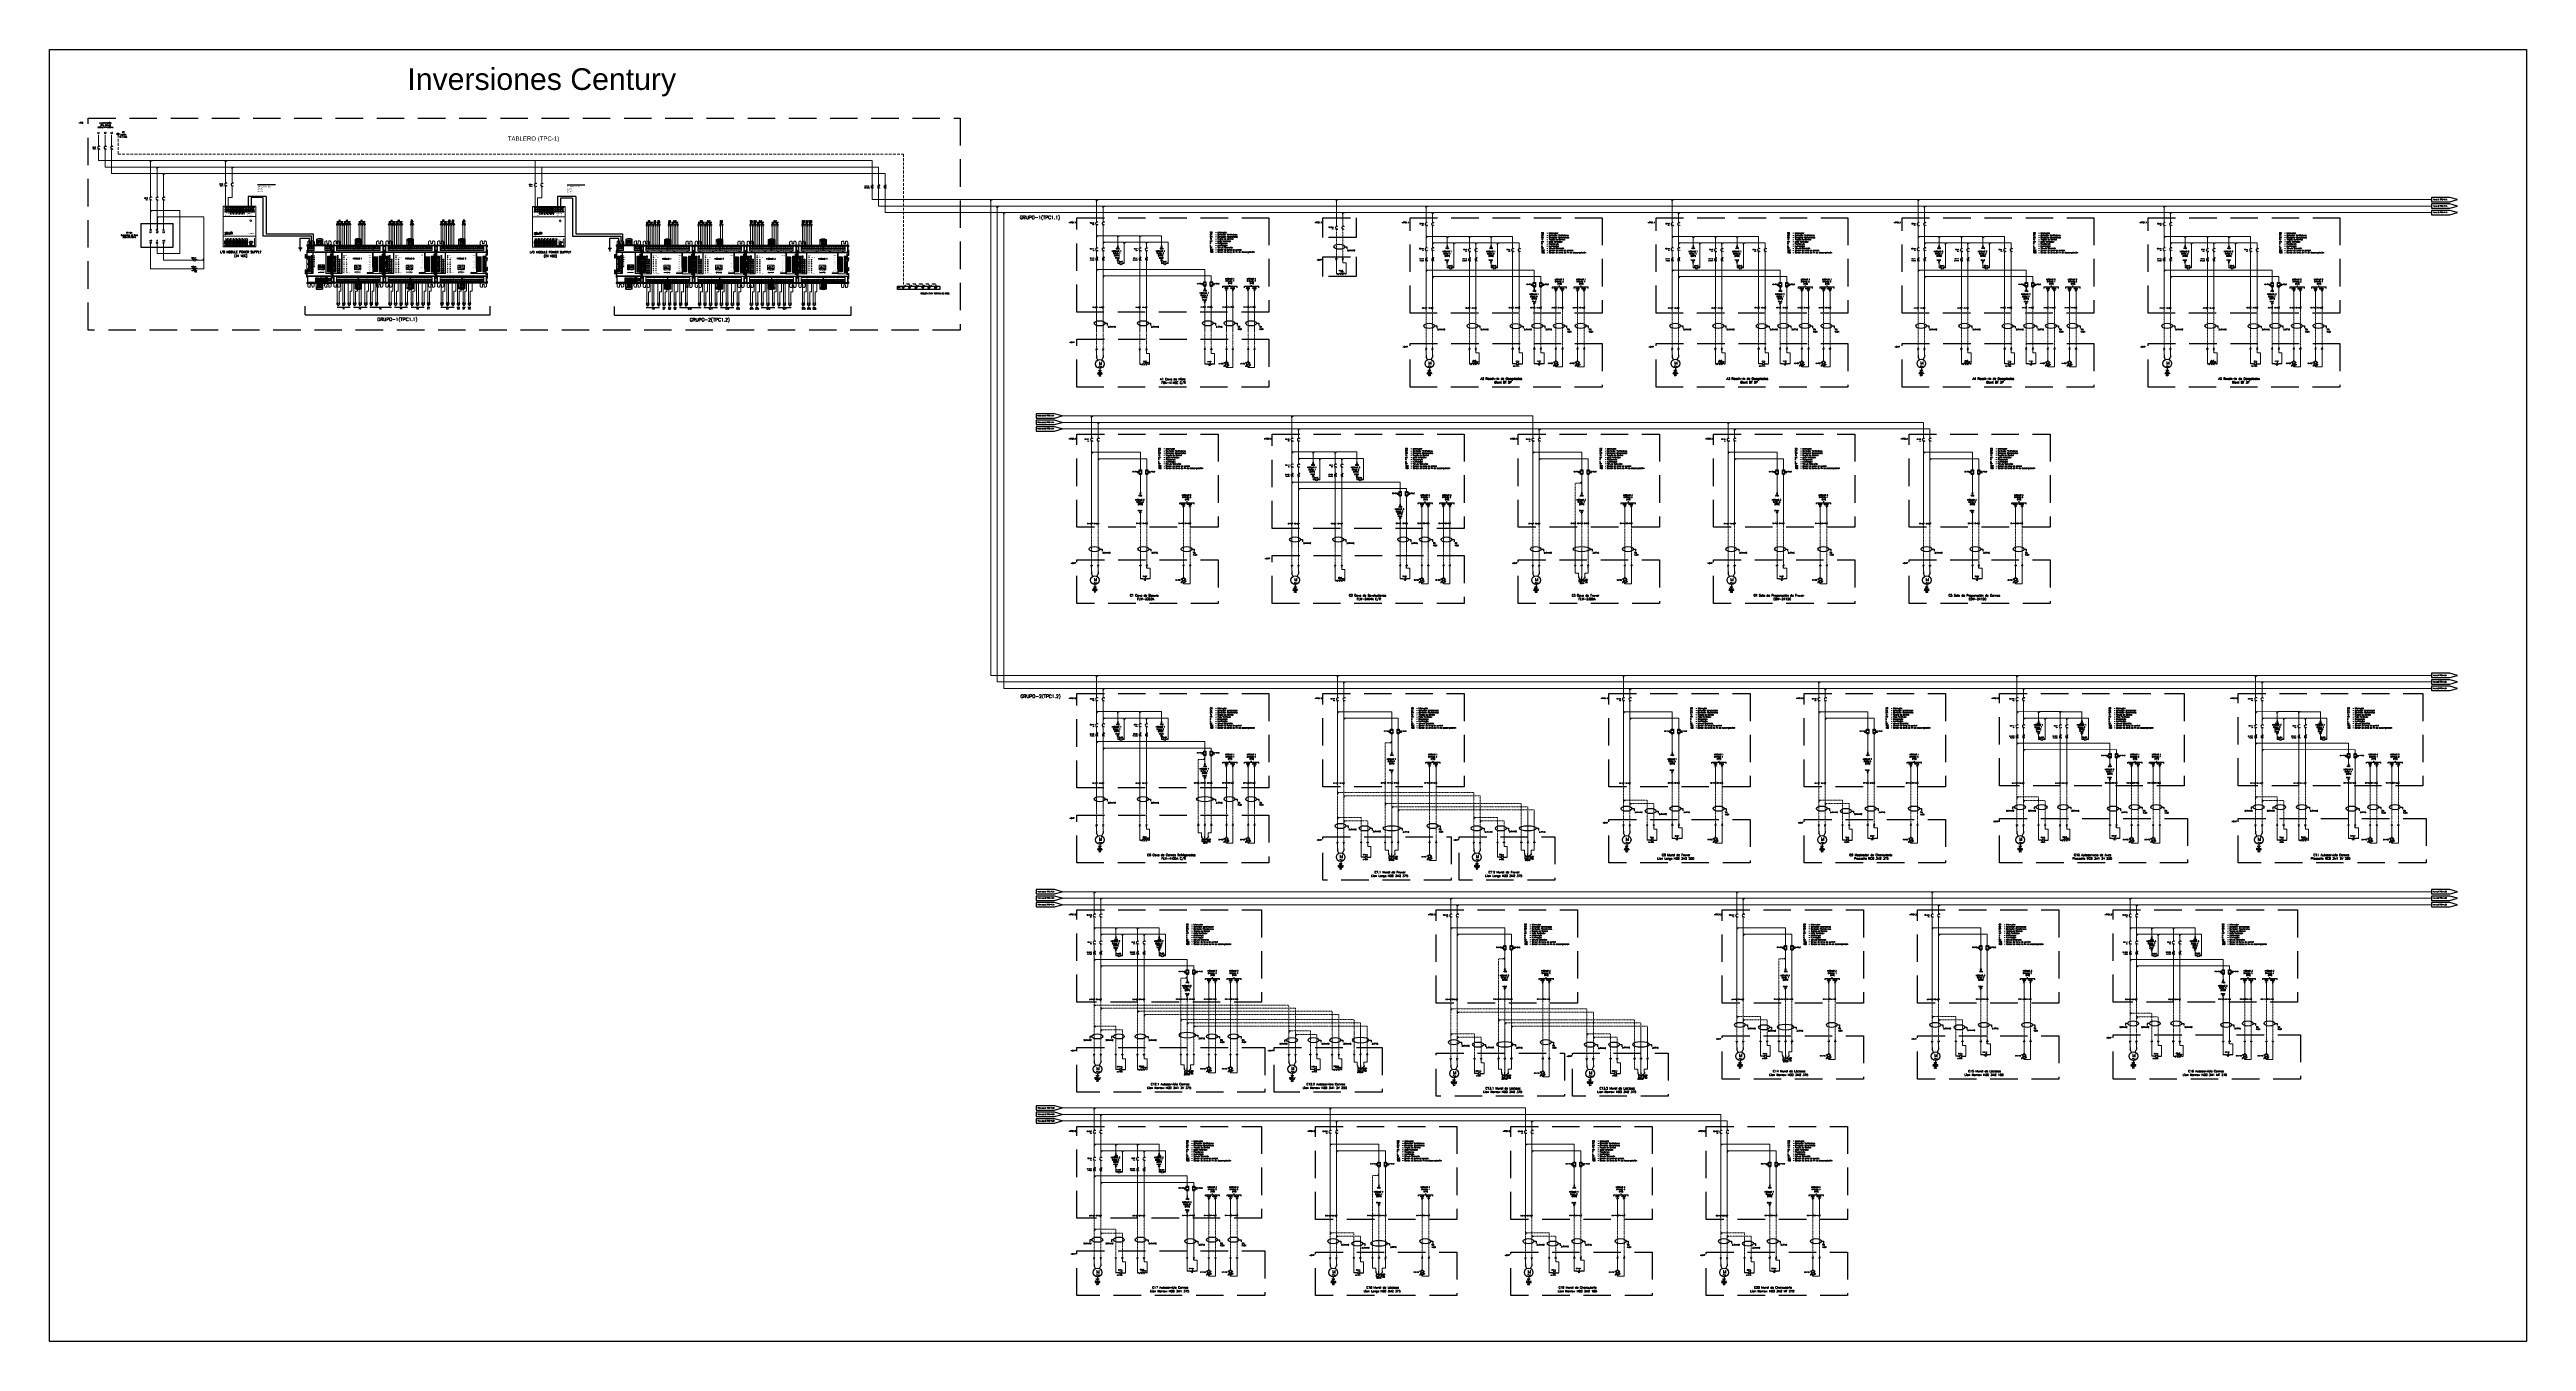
# Model space of a CAD drawing. Header units: inches. Extents: x 75782 to 87231, y -34126 to -18655.
# Drawn here: x 75782 to 87231, y -24628 to -18655 of the extents above; entities that cross this region are included whole.
import ezdxf
from ezdxf.enums import TextEntityAlignment as Align

# ---------------------------------------------------------------- set-up
doc = ezdxf.new("R2010")
doc.units = ezdxf.units.IN
doc.header["$MEASUREMENT"] = 0
doc.linetypes.add('DASHED', pattern=[19.05, 12.7, -6.35])
doc.linetypes.add('EPLANLINE7', pattern=[0])
for name, color, linetype in [('12-24v-wiring', 7, 'Continuous'), ('ak2-xm-204b', 7, 'Continuous'), ('BASELINE', 7, 'Continuous'), ('DIM', 3, 'Continuous'), ('Label', 7, 'Continuous'), ('LAYER01', 7, 'Continuous'), ('SENSORS', 7, 'Continuous'), ('TEXTOS', 7, 'Continuous'), ('WIRES', 5, 'Continuous')]:
    doc.layers.add(name, color=color, linetype=linetype)
for name, color, linetype, lineweight in [('A-Cable Belden', 9, 'Continuous', 18), ('A-Cables 220V', 6, 'Continuous', 18), ('COMPONENTES', 251, 'Continuous', 18), ('SYMBOL', 2, 'Continuous', 25)]:
    doc.layers.add(name, color=color, linetype=linetype, lineweight=lineweight)
doc.styles.add('Annotative', font='romans.shx')
doc.styles.add('ARIAL', font='arial.ttf')
doc.styles.get("Standard").update_dxf_attribs({"font": 'ROMANS.SHX'})

# ---------------------------------------------------------------- blocks, each defined once
blk = doc.blocks.new('Borne - abajo')
blk.add_line((0, 0), (0, 5))
blk.add_circle((0, 8), 2.5)
at = {"flags": 4}
blk.add_attdef('NAME', text='', height=4, dxfattribs=at).set_placement((-4, 5), align=Align.RIGHT)
blk.add_attdef('#', (5, 6), '', height=3, dxfattribs=at)
blk = doc.blocks.new('3F Breaker')
for p, q in [((0, 0), (0, -4)), ((30, 0), (30, -4)), ((60, 0), (60, -4)), ((0, -20), (0, -16)), ((30, -20), (30, -16)), ((60, -20), (60, -16))]:
    blk.add_line(p, q)
for centre in [(0, -5), (0, -15), (30, -5), (30, -15), (60, -5), (60, -15)]:
    blk.add_circle(centre, 0.653)
for centre in [(0, -10), (30, -10), (60, -10)]:
    blk.add_arc(centre, 5, 110, 250)
for s, p in [('1', (4, -5)), ('2', (4, -18)), ('3', (34, -5)), ('4', (34, -18)), ('5', (64, -5)), ('6', (64, -18))]:
    blk.add_text(s, height=2.5).set_placement(p)
at = {"flags": 4}
for tag, height, p in [('FEATURES', 3, (-12, -18)), ('NAME', 4, (-12, -10))]:
    blk.add_attdef(tag, text='', height=height, dxfattribs=at).set_placement(p, align=Align.RIGHT)
blk = doc.blocks.new('derivación a la derecha')
for p, q in [((0, 2.5), (0, -7.5)), ((0, -3.75), (5, 0)), ((5, 0), (7.5, 0))]:
    blk.add_line(p, q)
blk = doc.blocks.new('derivación inferior')
for p, q in [((-2.5, 0), (0, 0)), ((0, -7.5), (0, 0)), ((0, -5), (5, 0)), ((5, 0), (7.5, 0))]:
    blk.add_line(p, q)
blk = doc.blocks.new('contactor 3F')
for p, q in [((42945, 3552), (42945, 3545)), ((42975, 3552), (42975, 3545)), ((43005, 3552), (43005, 3545)), ((42940, 3545), (42950, 3545)), ((42940, 3540), (42950, 3540)), ((42945, 3532), (42945, 3540)), ((42970, 3545), (42980, 3545)), ((42970, 3540), (42980, 3540)), ((42975, 3532), (42975, 3540)), ((43000, 3545), (43010, 3545)), ((43000, 3540), (43010, 3540)), ((43005, 3532), (43005, 3540))]:
    blk.add_line(p, q)
for s, p in [('1', (42949, 3547)), ('3', (42979, 3547)), ('5', (43009, 3547)), ('2', (42949, 3534)), ('4', (42979, 3534)), ('6', (43009, 3534))]:
    blk.add_text(s, height=2.5).set_placement(p)
at = {"flags": 4}
for tag, height, p in [('FEATURES', 3, (42932, 3535)), ('NAME', 4, (42932, 3542))]:
    blk.add_attdef(tag, text='', height=height, dxfattribs=at).set_placement(p, align=Align.RIGHT)
blk = doc.blocks.new('Relay Coil')
for p, q in [((5, 0), (0, 0)), ((20, 0), (15, 0))]:
    blk.add_line(p, q)
blk.add_circle((10, 0), 5)
for s, p in [('B3', (0, 2)), ('A2', (18, 2))]:
    blk.add_text(s, height=2.5).set_placement(p)
at = {"flags": 4}
for tag, height, p in [('NAME', 4, (18, 8)), ('INTENSIDAD', 3, (21, -10)), ('PAGE', 3, (21, -15))]:
    blk.add_attdef(tag, text='', height=height, dxfattribs=at).set_placement(p, align=Align.RIGHT)
blk = doc.blocks.new('2F Breaker')
for p, q in [((0, 0), (0, -4)), ((30, 0), (30, -4)), ((0, -20), (0, -16)), ((30, -20), (30, -16))]:
    blk.add_line(p, q)
for centre in [(0, -5), (0, -15), (30, -5), (30, -15)]:
    blk.add_circle(centre, 0.653)
for centre in [(0, -10), (30, -10)]:
    blk.add_arc(centre, 5, 110, 250)
for s, p in [('1', (4, -5)), ('2', (4, -18)), ('3', (34, -5)), ('4', (34, -18))]:
    blk.add_text(s, height=2.5).set_placement(p)
at = {"flags": 4}
for tag, height, p in [('FEATURES', 3, (-12, -18)), ('NAME', 4, (-12, -10))]:
    blk.add_attdef(tag, text='', height=height, dxfattribs=at).set_placement(p, align=Align.RIGHT)
blk = doc.blocks.new('CONT 2F')
for p, q in [((33332, 23388), (33342, 23388)), ((33332, 23383), (33342, 23383)), ((33337, 23396), (33337, 23388)), ((33337, 23376), (33337, 23383)), ((33362, 23388), (33372, 23388)), ((33362, 23383), (33372, 23383)), ((33367, 23396), (33367, 23388)), ((33367, 23376), (33367, 23383))]:
    blk.add_line(p, q)
for s, p in [('1', (33341, 23391)), ('2', (33341, 23378)), ('3', (33371, 23391)), ('4', (33371, 23378))]:
    blk.add_text(s, height=2.5).set_placement(p)
at = {"flags": 4}
for tag, height, p in [('FEATURES', 3, (33325, 23378)), ('NAME', 4, (33325, 23386))]:
    blk.add_attdef(tag, text='', height=height, dxfattribs=at).set_placement(p, align=Align.RIGHT)
blk = doc.blocks.new('Solenoid Coil')
for p, q in [((0, 0), (4, 0)), ((10, -8), (6, 0)), ((10, 8), (10, -8)), ((10, 8), (14, 0)), ((16, 0), (20, 0))]:
    blk.add_line(p, q)
for centre in [(5, 0), (15, 0)]:
    blk.add_circle(centre, 0.704)
at = {"flags": 4}
for tag, height, p in [('NAME', 4, (18, 10)), ('PAGE', 3, (15, -18))]:
    blk.add_attdef(tag, text='', height=height, dxfattribs=at).set_placement(p, align=Align.RIGHT)
blk = doc.blocks.new('Temperature sensor')
for p, q in [((-10, -22), (10, -8)), ((-10, -28), (-10, -22))]:
    blk.add_line(p, q)
for points in [[(0, 0), (0, 0), (0, -5), (0, -5)], [(-5, -5), (5, -5), (5, -25), (-5, -25)], [(0, -30), (0, -30), (0, -25), (0, -25)]]:
    blk.add_lwpolyline(points, close=True)
at = {"layer": 'SYMBOL', "color": 0, "linetype": 'EPLANLINE7', "lineweight": 25}
for p, q in [((-10, -6), (-12, -9)), ((-10, -6), (-10, -12)), ((-10, -6), (-9, -9)), ((-7, -6), (-7, -12))]:
    blk.add_line(p, q, dxfattribs=at)
at = {"layer": 'SYMBOL', "color": 0, "linetype": 'EPLANLINE7', "lineweight": 13}
for p, q in [((-7, -6), (-9, -9)), ((-7, -6), (-6, -9)), ((-7, -12), (-7, -12)), ((-7, -12), (-7, -12)), ((7, -18), (7, -22)), ((7, -22), (8, -23)), ((10, -17), (8, -18)), ((8, -18), (10, -19)), ((8, -23), (10, -22)), ((11, -18), (10, -17)), ((10, -22), (11, -18)), ((10, -19), (13, -19))]:
    blk.add_line(p, q, dxfattribs=at)
at = {"flags": 4}
blk.add_attdef('NAME', text='', height=4, dxfattribs=at).set_placement((-15, -15), align=Align.RIGHT)
blk = doc.blocks.new('Arrow-down')
for p, q in [((0, 0), (0, -12.5)), ((2.5, -5), (-2.5, -5)), ((-2.5, -5), (0, -12.5)), ((0, -12.5), (2.5, -5))]:
    blk.add_line(p, q)
at = {"flags": 4}
blk.add_attdef('NAME', text='', height=4, dxfattribs=at).set_placement((7.5, -17.5), align=Align.RIGHT)
blk = doc.blocks.new('Arrow-up')
for p, q in [((-2.5, 5), (0, 12.5)), ((2.5, 5), (-2.5, 5)), ((0, 0), (0, 12.5)), ((0, 12.5), (2.5, 5))]:
    blk.add_line(p, q)
at = {"flags": 4}
blk.add_attdef('NAME', text='', height=4, dxfattribs=at).set_placement((7.5, 13.5), align=Align.RIGHT)
blk = doc.blocks.new('2F motor')
for p, q in [((0, 0), (0, -10)), ((30, 0), (30, -10)), ((6, -22), (0, -10)), ((8, -70), (22, -70)), ((10, -72), (20, -72)), ((12, -75), (18, -75)), ((15, -60), (15, -70)), ((24, -22), (30, -10))]:
    blk.add_line(p, q)
blk.add_circle((15, -40), 20)
blk.add_text('M', height=15).set_placement((10, -45))
at = {"insert": (9, -44), "char_height": 15, "width": 78.3, "attachment_point": 1}
blk.add_mtext('{\\Fsimplex|c0;~}', dxfattribs=at)
at = {"flags": 4}
for tag, height, p in [('CURRENT', 3, (15, -98)), ('VOLTAJE', 3, (15, -88)), ('NAME', 4, (15, -82)), ('HP', 3, (15, -92))]:
    blk.add_attdef(tag, text='', height=height, dxfattribs=at).set_placement(p, align=Align.CENTER)
blk = doc.blocks.new('Heater')
for p, q in [((0, 0), (4, 0)), ((10, -5), (6, 0)), ((10, -5), (15, 5)), ((15, 5), (20, -5)), ((20, -5), (25, 5)), ((25, 5), (30, -5)), ((30, -5), (35, 5)), ((35, 5), (39, 0)), ((41, 0), (45, 0))]:
    blk.add_line(p, q)
for centre in [(5, 0), (40, 0)]:
    blk.add_circle(centre, 0.704)
at = {"flags": 4}
for tag, height, p in [('NAME', 4, (30, 12)), ('DATA', 3, (28, 8))]:
    blk.add_attdef(tag, text='', height=height, dxfattribs=at).set_placement(p, align=Align.RIGHT)
blk = doc.blocks.new('Fusible')
at = {"color": 0, "ltscale": 0.1}
for p, q in [((45791, 2918), (45791, 2938)), ((45791, 2938), (45801, 2938)), ((45791, 2934), (45801, 2934)), ((45801, 2922), (45791, 2922)), ((45791, 2918), (45801, 2918)), ((45801, 2938), (45801, 2918))]:
    blk.add_line(p, q, dxfattribs=at)
at = {"flags": 4}
for p in [(45788, 2928), (45788, 2923)]:
    blk.add_attdef('NAME', text='', height=4, dxfattribs=at).set_placement(p, align=Align.RIGHT)
blk = doc.blocks.new('fusible1')
at = {"color": 0, "ltscale": 0.1}
for p, q in [((45821, 2918), (45821, 2938)), ((45821, 2938), (45831, 2938)), ((45821, 2934), (45831, 2934)), ((45831, 2922), (45821, 2922)), ((45821, 2918), (45831, 2918)), ((45831, 2938), (45831, 2918))]:
    blk.add_line(p, q, dxfattribs=at)
at = {"flags": 4}
for p in [(45835, 2928), (45835, 2923)]:
    blk.add_attdef('NAME', p, '', height=4, dxfattribs=at)
blk = doc.blocks.new('Borne - arriba')
blk.add_line((0, 0), (0, -5))
blk.add_circle((0, -8), 2.5)
at = {"flags": 4}
blk.add_attdef('NAME', text='', height=4, dxfattribs=at).set_placement((-4, -9), align=Align.RIGHT)
blk.add_attdef('#', (5, -9), '', height=3, dxfattribs=at)
blk = doc.blocks.new('Pilot Light')
for p, q in [((-10, 0), (-5, 0)), ((-4, 7), (-3, 5)), ((4, 7), (3, 5)), ((5, 0), (10, 0)), ((-3, -5), (-4, -7)), ((3, -5), (4, -7))]:
    blk.add_line(p, q)
blk.add_circle((0, 0), 5)
at = {"flags": 4}
for tag, height, p in [('NAME', 4, (7, 10)), ('COLOR', 3, (7, -12))]:
    blk.add_attdef(tag, text='', height=height, dxfattribs=at).set_placement(p, align=Align.RIGHT)
blk = doc.blocks.new('AMI-140')
at = {"ltscale": 0.1}
for p, q in [((97292, 2), (97292, -3)), ((97307, -13), (97307, 2)), ((97322, 2), (97322, -3)), ((97292, -3), (97302, -13)), ((97294, -13), (97294, -23)), ((97319, -13), (97294, -13)), ((97319, -13), (97294, -23)), ((97294, -23), (97319, -23)), ((97322, -3), (97312, -13)), ((97319, -23), (97319, -13)), ((97319, -18), (97329, -18)), ((97324, -10), (97334, -10)), ((97334, -25), (97324, -10)), ((97334, -10), (97324, -25)), ((97324, -25), (97334, -25))]:
    blk.add_line(p, q, dxfattribs=at)
at = {"flags": 4}
blk.add_attdef('NAME', text='', height=4, dxfattribs=at).set_placement((97318, -31), align=Align.RIGHT)
blk = doc.blocks.new('DANLOGO1')
at = {"layer": 'BASELINE', "color": 7, "linetype": 'Continuous'}
for points in [[(8852, 8276), (8857, 8277), (8860, 8278), (8864, 8279), (8867, 8280), (8871, 8281), (8877, 8282), (8873, 8278), (8867, 8272), (8863, 8269), (8859, 8267), (8856, 8265), (8854, 8263), (8851, 8261), (8847, 8260), (8843, 8258), (8840, 8257), (8836, 8257), (8833, 8256), (8830, 8256), (8827, 8256), (8824, 8258), (8824, 8259), (8825, 8261), (8826, 8263), (8828, 8265), (8831, 8267), (8834, 8269), (8837, 8270), (8841, 8272), (8844, 8273), (8842, 8269), (8840, 8264), (8840, 8263), (8840, 8262), (8840, 8262), (8841, 8262), (8842, 8262), (8843, 8263), (8844, 8264), (8852, 8276)], [(8856, 8281), (8878, 8316), (8881, 8314), (8884, 8312), (8885, 8309), (8886, 8305), (8886, 8302), (8885, 8299), (8884, 8295), (8883, 8292), (8881, 8288), (8879, 8286), (8876, 8286), (8870, 8285), (8866, 8284), (8862, 8283), (8859, 8282), (8856, 8281)], [(8898, 8284), (8900, 8286), (8901, 8288), (8903, 8289), (8904, 8290), (8905, 8290), (8906, 8290), (8907, 8290), (8908, 8289), (8908, 8288), (8907, 8286), (8906, 8284), (8905, 8282), (8903, 8279), (8902, 8278), (8901, 8277), (8900, 8276), (8898, 8275), (8897, 8275), (8896, 8275), (8895, 8275), (8895, 8275), (8894, 8277), (8895, 8278), (8895, 8280), (8896, 8282), (8898, 8284)], [(8972, 8310), (8976, 8317), (8978, 8322), (8981, 8325), (8982, 8328), (8984, 8329), (8985, 8330), (8986, 8331), (8987, 8332), (8988, 8332), (8988, 8331), (8989, 8330), (8988, 8329), (8987, 8325), (8985, 8324), (8984, 8322), (8982, 8319), (8980, 8317), (8978, 8315), (8978, 8314), (8975, 8313), (8972, 8310)]]:
    blk.add_lwpolyline(points, dxfattribs=at)
at = {"layer": 'SENSORS', "color": 7, "linetype": 'Continuous'}
for points in [[(8810, 8315), (8814, 8316), (8817, 8317), (8821, 8318), (8824, 8319), (8828, 8320), (8832, 8321), (8835, 8322), (8839, 8322), (8843, 8323), (8847, 8323), (8851, 8324), (8854, 8324), (8859, 8324), (8862, 8324), (8866, 8323), (8870, 8323), (8873, 8327), (8874, 8327), (8876, 8327), (8878, 8327), (8879, 8328), (8881, 8328), (8883, 8328), (8884, 8328), (8886, 8329), (8880, 8319), (8882, 8318), (8884, 8317), (8886, 8315), (8888, 8313), (8889, 8311), (8890, 8309), (8891, 8307), (8891, 8304), (8891, 8301), (8890, 8298), (8889, 8295), (8889, 8292), (8887, 8290), (8886, 8287), (8884, 8284), (8883, 8282), (8889, 8283), (8891, 8285), (8893, 8288), (8896, 8290), (8899, 8292), (8902, 8294), (8905, 8294), (8908, 8294), (8910, 8292), (8910, 8292), (8910, 8292), (8910, 8292), (8910, 8292), (8912, 8294), (8920, 8295), (8920, 8295), (8910, 8278), (8910, 8278), (8910, 8277), (8910, 8277), (8911, 8277), (8911, 8278), (8912, 8278), (8913, 8279), (8914, 8279), (8915, 8280), (8915, 8281), (8916, 8281), (8917, 8282), (8919, 8284), (8920, 8285), (8922, 8287), (8924, 8289), (8925, 8291), (8926, 8293), (8928, 8295), (8929, 8297), (8937, 8298), (8932, 8290), (8934, 8291), (8935, 8292), (8937, 8294), (8938, 8295), (8940, 8296), (8941, 8297), (8943, 8298), (8944, 8299), (8945, 8299), (8946, 8299), (8947, 8299), (8948, 8299), (8948, 8298), (8949, 8297), (8949, 8296), (8949, 8295), (8948, 8293), (8947, 8292), (8946, 8290), (8945, 8288), (8944, 8287), (8943, 8285), (8942, 8283), (8941, 8282), (8941, 8282), (8941, 8281), (8941, 8281), (8942, 8281), (8944, 8282), (8946, 8284), (8948, 8285), (8950, 8287), (8953, 8289), (8955, 8291), (8956, 8293), (8958, 8295), (8958, 8295), (8951, 8295), (8954, 8300), (8960, 8300), (8962, 8303), (8963, 8305), (8965, 8308), (8966, 8310), (8968, 8313), (8970, 8315), (8971, 8318), (8973, 8320), (8975, 8322), (8976, 8325), (8978, 8327), (8980, 8329), (8982, 8331), (8985, 8333), (8987, 8335), (8990, 8337), (8991, 8338), (8992, 8338), (8994, 8339), (8995, 8338), (8996, 8337), (8996, 8336), (8996, 8334), (8996, 8333), (8995, 8332), (8995, 8331), (8994, 8330), (8994, 8330), (8991, 8326), (8989, 8322), (8986, 8319), (8982, 8315), (8979, 8312), (8975, 8309), (8972, 8306), (8968, 8303), (8968, 8301), (8983, 8303), (8983, 8303), (8983, 8303), (8983, 8302), (8983, 8302), (8981, 8300), (8979, 8299), (8978, 8297), (8976, 8295), (8975, 8293), (8973, 8291), (8972, 8289), (8972, 8286), (8972, 8285), (8972, 8285), (8973, 8284), (8974, 8284), (8975, 8284), (8976, 8284), (8977, 8284), (8978, 8285), (8979, 8286), (8980, 8287), (8981, 8289), (8982, 8290), (8983, 8291), (8984, 8292), (8985, 8293), (8986, 8295), (8985, 8296), (8984, 8296), (8984, 8298), (8984, 8299), (8984, 8300), (8984, 8301), (8985, 8302), (8985, 8303), (8986, 8304), (8986, 8305), (8987, 8305), (8988, 8306), (8989, 8306), (8989, 8306), (8990, 8306), (8991, 8306), (8991, 8306), (8992, 8305), (8992, 8305), (8993, 8304), (8993, 8303), (8993, 8302), (8992, 8301), (8992, 8301), (8992, 8300), (8992, 8299), (8991, 8298), (8991, 8297), (8993, 8298), (8995, 8298), (8996, 8299), (8998, 8300), (9000, 8301), (9001, 8303), (9003, 8304), (9004, 8305), (9005, 8306), (9005, 8307), (9005, 8309), (9005, 8310), (9006, 8311), (9006, 8312), (9007, 8313), (9008, 8314), (9009, 8315), (9010, 8316), (9011, 8317), (9012, 8317), (9013, 8317), (9014, 8316), (9014, 8315), (9014, 8314), (9014, 8313), (9014, 8312), (9013, 8311), (9012, 8310), (9011, 8308), (9010, 8307), (9009, 8305), (9008, 8304), (9008, 8302), (9008, 8302), (9008, 8301), (9008, 8301), (9009, 8300), (9011, 8301), (9013, 8302), (9016, 8303), (9018, 8304), (9020, 8305), (9022, 8305), (9024, 8306), (9024, 8308), (9024, 8309), (9024, 8310), (9024, 8311), (9025, 8312), (9025, 8313), (9025, 8314), (9026, 8315), (9027, 8316), (9027, 8317), (9028, 8317), (9029, 8318), (9030, 8318), (9031, 8318), (9031, 8318), (9032, 8318), (9032, 8317), (9033, 8316), (9033, 8315), (9033, 8314), (9032, 8313), (9032, 8312), (9032, 8311), (9031, 8310), (9030, 8309), (9029, 8308), (9028, 8307), (9027, 8306), (9027, 8304), (9027, 8302), (9027, 8300), (9027, 8298), (9027, 8295), (9027, 8293), (9027, 8291), (9027, 8290), (9026, 8288), (9024, 8286), (9023, 8285), (9022, 8284), (9020, 8283), (9018, 8283), (9016, 8283), (9015, 8282), (9013, 8283), (9012, 8283), (9011, 8284), (9010, 8285), (9010, 8287), (9010, 8288), (9010, 8290), (9011, 8291), (9011, 8292), (9013, 8293), (9014, 8294), (9015, 8295), (9016, 8295), (9017, 8296), (9018, 8297), (9019, 8298), (9020, 8298), (9021, 8299), (9022, 8299), (9023, 8300), (9024, 8301), (9024, 8302), (9024, 8303), (9024, 8304), (9023, 8303), (9022, 8303), (9021, 8302), (9020, 8302), (9019, 8301), (9017, 8301), (9016, 8300), (9015, 8300), (9009, 8297), (9009, 8295), (9008, 8293), (9008, 8291), (9007, 8289), (9006, 8287), (9005, 8285), (9004, 8284), (9002, 8283), (9001, 8282), (9000, 8282), (8998, 8281), (8997, 8281), (8996, 8281), (8994, 8281), (8993, 8282), (8991, 8282), (8991, 8283), (8990, 8284), (8990, 8286), (8990, 8287), (8991, 8289), (8992, 8291), (8994, 8293), (8996, 8294), (8998, 8295), (9000, 8297), (9002, 8298), (9004, 8299), (9005, 8300), (9005, 8300), (9005, 8301), (9005, 8302), (9003, 8301), (9001, 8300), (8999, 8298), (8997, 8297), (8995, 8296), (8993, 8295), (8991, 8295), (8989, 8294), (8989, 8294), (8987, 8292), (8985, 8289), (8983, 8286), (8981, 8284), (8978, 8282), (8976, 8280), (8973, 8279), (8970, 8279), (8969, 8279), (8968, 8280), (8967, 8280), (8966, 8281), (8965, 8282), (8965, 8283), (8965, 8284), (8965, 8285), (8965, 8287), (8965, 8288), (8966, 8290), (8966, 8291), (8967, 8292), (8968, 8293), (8968, 8294), (8969, 8295), (8970, 8296), (8971, 8297), (8972, 8298), (8973, 8299), (8972, 8299), (8971, 8298), (8969, 8298), (8968, 8298), (8967, 8298), (8966, 8298), (8966, 8298), (8965, 8298), (8953, 8274), (8953, 8274), (8956, 8274), (8977, 8275), (9001, 8277), (9029, 8279), (9030, 8279), (9031, 8279), (9031, 8279), (9032, 8279), (9033, 8279), (9034, 8279), (9035, 8279), (9035, 8279), (9031, 8274), (9032, 8274), (9032, 8273), (9033, 8273), (9034, 8272), (9035, 8271), (9036, 8271), (9037, 8270), (9038, 8270), (9037, 8269), (9018, 8270), (8993, 8270), (8961, 8268), (8959, 8268), (8958, 8268), (8956, 8268), (8955, 8268), (8954, 8268), (8952, 8268), (8951, 8268), (8950, 8268), (8942, 8255), (8934, 8254), (8941, 8267), (8941, 8267), (8925, 8266), (8896, 8263), (8872, 8260), (8873, 8261), (8873, 8262), (8874, 8262), (8874, 8263), (8906, 8268), (8925, 8271), (8944, 8272), (8951, 8283), (8951, 8284), (8950, 8284), (8950, 8283), (8950, 8283), (8948, 8282), (8947, 8281), (8945, 8279), (8944, 8278), (8942, 8277), (8940, 8276), (8938, 8276), (8936, 8275), (8936, 8275), (8935, 8276), (8934, 8276), (8934, 8276), (8933, 8278), (8933, 8280), (8934, 8281), (8934, 8283), (8935, 8284), (8936, 8285), (8937, 8286), (8937, 8287), (8938, 8288), (8938, 8289), (8939, 8290), (8940, 8292), (8940, 8292), (8940, 8292), (8940, 8292), (8940, 8292), (8940, 8292), (8939, 8292), (8939, 8292), (8939, 8292), (8937, 8290), (8935, 8288), (8933, 8286), (8930, 8284), (8928, 8282), (8926, 8279), (8925, 8277), (8923, 8274), (8922, 8274), (8920, 8274), (8920, 8274), (8919, 8274), (8918, 8274), (8917, 8274), (8916, 8274), (8916, 8274), (8917, 8275), (8917, 8276), (8918, 8277), (8918, 8278), (8918, 8279), (8919, 8280), (8919, 8280), (8919, 8280), (8918, 8279), (8916, 8278), (8915, 8277), (8914, 8276), (8912, 8275), (8911, 8274), (8909, 8273), (8908, 8272), (8907, 8272), (8905, 8272), (8904, 8273), (8902, 8275), (8902, 8275), (8901, 8274), (8899, 8273), (8898, 8271), (8896, 8271), (8894, 8270), (8892, 8269), (8890, 8270), (8888, 8270), (8887, 8271), (8887, 8272), (8886, 8273), (8886, 8275), (8886, 8276), (8886, 8277), (8887, 8278), (8887, 8279), (8887, 8279), (8880, 8279), (8878, 8276), (8875, 8273), (8872, 8270), (8869, 8267), (8866, 8265), (8863, 8262), (8860, 8260), (8857, 8258), (8853, 8256), (8850, 8254), (8847, 8252), (8843, 8250), (8840, 8249), (8836, 8248), (8833, 8246), (8829, 8245), (8827, 8245), (8825, 8245), (8823, 8245), (8820, 8244), (8818, 8244), (8816, 8244), (8813, 8245), (8811, 8245), (8810, 8246), (8809, 8247), (8808, 8248), (8807, 8249), (8808, 8251), (8808, 8253), (8809, 8255), (8810, 8256), (8811, 8258), (8813, 8259), (8814, 8260), (8816, 8261), (8819, 8264), (8823, 8265), (8826, 8267), (8829, 8269), (8833, 8270), (8837, 8272), (8840, 8273), (8844, 8274), (8846, 8276), (8865, 8313), (8865, 8313), (8861, 8313), (8856, 8313), (8852, 8313), (8848, 8313), (8843, 8312), (8839, 8311), (8835, 8310), (8831, 8310), (8827, 8308), (8823, 8307), (8819, 8305), (8816, 8303), (8812, 8302), (8808, 8300), (8805, 8298), (8801, 8296), (8800, 8295)], [(8995, 8288), (8995, 8287), (8996, 8287), (8996, 8287), (8996, 8287), (8998, 8287), (8999, 8288), (9000, 8289), (9001, 8290), (9001, 8291), (9002, 8292), (9002, 8293), (9003, 8295), (9003, 8295), (9003, 8295), (9003, 8295), (9003, 8295), (9003, 8295), (9002, 8295), (9002, 8295), (9002, 8295), (9001, 8295), (9000, 8294), (8999, 8293), (8998, 8292), (8997, 8291), (8996, 8290), (8995, 8289)], [(9014, 8288), (9014, 8287), (9015, 8287), (9015, 8287), (9016, 8287), (9017, 8287), (9018, 8288), (9019, 8289), (9020, 8290), (9021, 8291), (9021, 8292), (9022, 8293), (9022, 8295), (9022, 8295), (9022, 8295), (9022, 8295), (9022, 8295), (9022, 8295), (9022, 8295), (9021, 8295), (9021, 8295), (9020, 8295), (9019, 8294), (9018, 8293), (9017, 8292), (9016, 8291), (9015, 8290), (9015, 8289)]]:
    blk.add_lwpolyline(points, close=True, dxfattribs=at)
blk = doc.blocks.new('24vdc-ps')
at = {"linetype": 'Continuous', "lineweight": 0}
for p, q in [((-6569, 1368), (-5237, 1368)), ((-6496, 1680), (-6438, 1636)), ((-6489, 1688), (-6432, 1645)), ((-6395, 1680), (-6337, 1636)), ((-6388, 1688), (-6331, 1645)), ((-6282, 1503), (-6276, 1445)), ((-6276, 1445), (-6268, 1503)), ((-6219, 1503), (-6212, 1445)), ((-6212, 1445), (-6205, 1503)), ((-6157, 1503), (-6150, 1445)), ((-6150, 1445), (-6143, 1503)), ((-6093, 1503), (-6086, 1445)), ((-6086, 1445), (-6078, 1503)), ((-6031, 1503), (-6024, 1445)), ((-6024, 1445), (-6017, 1503)), ((-5968, 1503), (-5961, 1445)), ((-5961, 1445), (-5954, 1503)), ((-5905, 1503), (-5898, 1445)), ((-5898, 1445), (-5891, 1503)), ((-5842, 1503), (-5835, 1445)), ((-5835, 1445), (-5827, 1503)), ((-5781, 1503), (-5774, 1445)), ((-5774, 1445), (-5766, 1503)), ((-5718, 1503), (-5711, 1445)), ((-5711, 1445), (-5704, 1503)), ((-5654, 1680), (-5597, 1636)), ((-5647, 1688), (-5591, 1645)), ((-5560, 1680), (-5503, 1636)), ((-5553, 1688), (-5497, 1645)), ((-5465, 1680), (-5408, 1636)), ((-5458, 1688), (-5402, 1645)), ((-5371, 1680), (-5313, 1636)), ((-5364, 1688), (-5307, 1645)), ((-6569, 556), (-5237, 556)), ((-6468, 421), (-6461, 479)), ((-6461, 479), (-6453, 421)), ((-6405, 421), (-6398, 479)), ((-6398, 479), (-6391, 421)), ((-6341, 421), (-6334, 479)), ((-6334, 479), (-6327, 421)), ((-6281, 421), (-6274, 479)), ((-6274, 479), (-6266, 421)), ((-6217, 421), (-6210, 479)), ((-6210, 479), (-6203, 421)), ((-6152, 421), (-6145, 479)), ((-6145, 479), (-6138, 421)), ((-6093, 421), (-6086, 479)), ((-6086, 479), (-6078, 421)), ((-6030, 421), (-6023, 479)), ((-6023, 479), (-6016, 421)), ((-5966, 421), (-5959, 479)), ((-5959, 479), (-5952, 421)), ((-5903, 421), (-5897, 479)), ((-5897, 479), (-5889, 421)), ((-5842, 421), (-5835, 479)), ((-5835, 479), (-5828, 421)), ((-5779, 421), (-5772, 479)), ((-5772, 479), (-5765, 421)), ((-5720, 421), (-5713, 479)), ((-5713, 479), (-5705, 421)), ((-5654, 421), (-5647, 479)), ((-5647, 479), (-5640, 421)), ((-5587, 421), (-5580, 479)), ((-5580, 479), (-5573, 421)), ((-5527, 167), (-5527, 138)), ((-5527, 138), (-5509, 138)), ((-5509, 167), (-5509, 138)), ((-5468, 167), (-5468, 138)), ((-5468, 138), (-5449, 138)), ((-5449, 167), (-5449, 138)), ((-5409, 167), (-5409, 138)), ((-5409, 138), (-5390, 138)), ((-5390, 167), (-5390, 138)), ((-5366, 292), (-5355, 308)), ((-5355, 308), (-5334, 312)), ((-5349, 167), (-5349, 138)), ((-5349, 138), (-5325, 138)), ((-5325, 167), (-5325, 138)), ((-5285, 138), (-5285, 472))]:
    blk.add_line(p, q, dxfattribs=at)
for points in [[(-6569, 1792), (-5237, 1792), (-5237, 114), (-6569, 114)], [(-6510, 1785), (-6476, 1785), (-6476, 1736), (-6510, 1736)], [(-6510, 1599), (-6476, 1599), (-6476, 1549), (-6510, 1549)], [(-6508, 1748), (-6479, 1748), (-6479, 1738), (-6508, 1738)], [(-6446, 1785), (-6412, 1785), (-6412, 1736), (-6446, 1736)], [(-6446, 1599), (-6412, 1599), (-6412, 1549), (-6446, 1549)], [(-6444, 1748), (-6415, 1748), (-6415, 1738), (-6444, 1738)], [(-6385, 1785), (-6350, 1785), (-6350, 1736), (-6385, 1736)], [(-6385, 1599), (-6350, 1599), (-6350, 1549), (-6385, 1549)], [(-6382, 1748), (-6353, 1748), (-6353, 1738), (-6382, 1738)], [(-6324, 1785), (-6289, 1785), (-6289, 1736), (-6324, 1736)], [(-6324, 1599), (-6289, 1599), (-6289, 1549), (-6324, 1549)], [(-6321, 1748), (-6292, 1748), (-6292, 1738), (-6321, 1738)], [(-6260, 1785), (-6225, 1785), (-6225, 1736), (-6260, 1736)], [(-6260, 1681), (-6225, 1681), (-6225, 1549), (-6260, 1549)], [(-6257, 1748), (-6228, 1748), (-6228, 1738), (-6257, 1738)], [(-6199, 1785), (-6164, 1785), (-6164, 1736), (-6199, 1736)], [(-6199, 1681), (-6164, 1681), (-6164, 1549), (-6199, 1549)], [(-6197, 1748), (-6167, 1748), (-6167, 1738), (-6197, 1738)], [(-6135, 1785), (-6100, 1785), (-6100, 1736), (-6135, 1736)], [(-6135, 1681), (-6100, 1681), (-6100, 1549), (-6135, 1549)], [(-6133, 1748), (-6103, 1748), (-6103, 1738), (-6133, 1738)], [(-6072, 1785), (-6038, 1785), (-6038, 1736), (-6072, 1736)], [(-6072, 1681), (-6038, 1681), (-6038, 1549), (-6072, 1549)], [(-6070, 1748), (-6041, 1748), (-6041, 1738), (-6070, 1738)], [(-6009, 1785), (-5975, 1785), (-5975, 1736), (-6009, 1736)], [(-6009, 1681), (-5975, 1681), (-5975, 1549), (-6009, 1549)], [(-6007, 1748), (-5978, 1748), (-5978, 1738), (-6007, 1738)], [(-5948, 1785), (-5913, 1785), (-5913, 1736), (-5948, 1736)], [(-5948, 1681), (-5913, 1681), (-5913, 1549), (-5948, 1549)], [(-5945, 1748), (-5916, 1748), (-5916, 1738), (-5945, 1738)], [(-5883, 1785), (-5848, 1785), (-5848, 1736), (-5883, 1736)], [(-5883, 1681), (-5848, 1681), (-5848, 1549), (-5883, 1549)], [(-5880, 1748), (-5851, 1748), (-5851, 1738), (-5880, 1738)], [(-5823, 1785), (-5788, 1785), (-5788, 1736), (-5823, 1736)], [(-5823, 1681), (-5788, 1681), (-5788, 1549), (-5823, 1549)], [(-5820, 1748), (-5791, 1748), (-5791, 1738), (-5820, 1738)], [(-5759, 1785), (-5724, 1785), (-5724, 1736), (-5759, 1736)], [(-5759, 1681), (-5724, 1681), (-5724, 1549), (-5759, 1549)], [(-5756, 1748), (-5727, 1748), (-5727, 1738), (-5756, 1738)], [(-5700, 1785), (-5665, 1785), (-5665, 1736), (-5700, 1736)], [(-5700, 1599), (-5665, 1599), (-5665, 1549), (-5700, 1549)], [(-5697, 1748), (-5668, 1748), (-5668, 1738), (-5697, 1738)], [(-5637, 1785), (-5603, 1785), (-5603, 1736), (-5637, 1736)], [(-5637, 1599), (-5603, 1599), (-5603, 1549), (-5637, 1549)], [(-5635, 1748), (-5606, 1748), (-5606, 1738), (-5635, 1738)], [(-5576, 1785), (-5542, 1785), (-5542, 1736), (-5576, 1736)], [(-5576, 1599), (-5542, 1599), (-5542, 1549), (-5576, 1549)], [(-5574, 1748), (-5545, 1748), (-5545, 1738), (-5574, 1738)], [(-5514, 1785), (-5479, 1785), (-5479, 1736), (-5514, 1736)], [(-5514, 1599), (-5479, 1599), (-5479, 1549), (-5514, 1549)], [(-5512, 1748), (-5482, 1748), (-5482, 1738), (-5512, 1738)], [(-5448, 1785), (-5413, 1785), (-5413, 1736), (-5448, 1736)], [(-5448, 1599), (-5413, 1599), (-5413, 1549), (-5448, 1549)], [(-5445, 1748), (-5416, 1748), (-5416, 1738), (-5445, 1738)], [(-5387, 1785), (-5352, 1785), (-5352, 1736), (-5387, 1736)], [(-5387, 1599), (-5352, 1599), (-5352, 1549), (-5387, 1549)], [(-5384, 1748), (-5355, 1748), (-5355, 1738), (-5384, 1738)], [(-5326, 1785), (-5291, 1785), (-5291, 1736), (-5326, 1736)], [(-5326, 1599), (-5291, 1599), (-5291, 1549), (-5326, 1549)], [(-5324, 1748), (-5294, 1748), (-5294, 1738), (-5324, 1738)], [(-6511, 370), (-6471, 370), (-6471, 234), (-6511, 234)], [(-6511, 179), (-6471, 179), (-6471, 167), (-6511, 167)], [(-6450, 370), (-6409, 370), (-6409, 234), (-6450, 234)], [(-6450, 179), (-6409, 179), (-6409, 167), (-6450, 167)], [(-6386, 370), (-6345, 370), (-6345, 234), (-6386, 234)], [(-6386, 179), (-6345, 179), (-6345, 167), (-6386, 167)], [(-6325, 370), (-6285, 370), (-6285, 234), (-6325, 234)], [(-6325, 179), (-6285, 179), (-6285, 167), (-6325, 167)], [(-6263, 370), (-6222, 370), (-6222, 234), (-6263, 234)], [(-6263, 179), (-6222, 179), (-6222, 167), (-6263, 167)], [(-6198, 370), (-6157, 370), (-6157, 234), (-6198, 234)], [(-6198, 179), (-6157, 179), (-6157, 167), (-6198, 167)], [(-6137, 370), (-6097, 370), (-6097, 234), (-6137, 234)], [(-6137, 179), (-6097, 179), (-6097, 167), (-6137, 167)], [(-6073, 370), (-6032, 370), (-6032, 234), (-6073, 234)], [(-6073, 179), (-6032, 179), (-6032, 167), (-6073, 167)], [(-6013, 370), (-5973, 370), (-5973, 234), (-6013, 234)], [(-6013, 179), (-5973, 179), (-5973, 167), (-6013, 167)], [(-5950, 370), (-5910, 370), (-5910, 234), (-5950, 234)], [(-5950, 179), (-5910, 179), (-5910, 167), (-5950, 167)], [(-5885, 370), (-5844, 370), (-5844, 234), (-5885, 234)], [(-5885, 179), (-5844, 179), (-5844, 167), (-5885, 167)], [(-5826, 370), (-5786, 370), (-5786, 234), (-5826, 234)], [(-5826, 179), (-5786, 179), (-5786, 167), (-5826, 167)], [(-5825, 370), (-5784, 370), (-5784, 234), (-5825, 234)], [(-5825, 179), (-5784, 179), (-5784, 167), (-5825, 167)], [(-5762, 370), (-5721, 370), (-5721, 234), (-5762, 234)], [(-5762, 179), (-5721, 179), (-5721, 167), (-5762, 167)], [(-5699, 370), (-5658, 370), (-5658, 234), (-5699, 234)], [(-5699, 179), (-5658, 179), (-5658, 167), (-5699, 167)], [(-5635, 370), (-5595, 370), (-5595, 234), (-5635, 234)], [(-5635, 179), (-5595, 179), (-5595, 167), (-5635, 167)], [(-5567, 179), (-5527, 179), (-5527, 167), (-5567, 167)], [(-5509, 179), (-5468, 179), (-5468, 167), (-5509, 167)], [(-5406, 226), (-5413, 217), (-5463, 262), (-5456, 270)], [(-5449, 179), (-5409, 179), (-5409, 167), (-5449, 167)], [(-5390, 179), (-5349, 179), (-5349, 167), (-5390, 167)], [(-5325, 179), (-5284, 179), (-5284, 167), (-5325, 167)]]:
    blk.add_lwpolyline(points, close=True, dxfattribs=at)
for points in [[(-6282, 1503), (-6282, 1786), (-6268, 1786), (-6268, 1503)], [(-6219, 1503), (-6219, 1786), (-6205, 1786), (-6205, 1503)], [(-6157, 1503), (-6157, 1786), (-6143, 1786), (-6143, 1503)], [(-6093, 1503), (-6093, 1786), (-6078, 1786), (-6078, 1503)], [(-6031, 1503), (-6031, 1786), (-6017, 1786), (-6017, 1503)], [(-5968, 1503), (-5968, 1786), (-5954, 1786), (-5954, 1503)], [(-5905, 1503), (-5905, 1786), (-5891, 1786), (-5891, 1503)], [(-5842, 1503), (-5842, 1786), (-5827, 1786), (-5827, 1503)], [(-5781, 1503), (-5781, 1786), (-5766, 1786), (-5766, 1503)], [(-5718, 1503), (-5718, 1786), (-5704, 1786), (-5704, 1503)], [(-6468, 421), (-6468, 138), (-6453, 138), (-6453, 421)], [(-6405, 421), (-6405, 138), (-6391, 138), (-6391, 421)], [(-6341, 421), (-6341, 138), (-6327, 138), (-6327, 421)], [(-6281, 421), (-6281, 138), (-6266, 138), (-6266, 421)], [(-6217, 421), (-6217, 138), (-6203, 138), (-6203, 421)], [(-6152, 421), (-6152, 138), (-6138, 138), (-6138, 421)], [(-6093, 421), (-6093, 138), (-6078, 138), (-6078, 421)], [(-6030, 421), (-6030, 138), (-6016, 138), (-6016, 421)], [(-5966, 421), (-5966, 138), (-5952, 138), (-5952, 421)], [(-5903, 421), (-5903, 138), (-5889, 138), (-5889, 421)], [(-5842, 421), (-5842, 138), (-5828, 138), (-5828, 421)], [(-5779, 421), (-5779, 138), (-5765, 138), (-5765, 421)], [(-5720, 421), (-5720, 138), (-5705, 138), (-5705, 421)], [(-5654, 421), (-5654, 138), (-5640, 138), (-5640, 421)], [(-5587, 421), (-5587, 138), (-5573, 138), (-5573, 421)]]:
    blk.add_lwpolyline(points, dxfattribs=at)
for centre, radius in [((-6465, 1661), 42.4), ((-6465, 1661), 36.2), ((-6364, 1661), 42.4), ((-6364, 1661), 36.2), ((-5624, 1661), 42.4), ((-5624, 1661), 36.2), ((-5530, 1661), 42.4), ((-5530, 1661), 36.2), ((-5435, 1661), 42.4), ((-5438, 1197), 35), ((-5435, 1661), 36.2), ((-5340, 1661), 42.4), ((-5340, 1661), 36.2), ((-5435, 244), 54.1), ((-5435, 244), 41.4)]:
    blk.add_circle(centre, radius, dxfattribs=at)
for points in [[(-5511, 304), (-5475, 341), (-5426, 356), (-5376, 346), (-5334, 312)], [(-5511, 304), (-5473, 327), (-5422, 335), (-5378, 312), (-5366, 292)]]:
    blk.add_spline(points, degree=3, dxfattribs=at)
at = {"layer": 'LAYER01', "color": 7, "linetype": 'Continuous', "lineweight": 0, "xscale": 1.342367731631384, "yscale": 1.342367731631384, "zscale": 1.342367731631384}
blk.add_blockref('DANLOGO1', (-18319, -10450), dxfattribs=at)
at = {"linetype": 'Continuous', "lineweight": 0, "width": 779.86, "attachment_point": 1}
for s, insert, char_height in [('{\\f@Arial Unicode MS|b0|i0|c0|p34;100-240V}', (-6507, 1443), 36), ('{\\f@Arial Unicode MS|b0|i0|c0|p34;Input AC}', (-6507, 1515), 36), ('{\\f@Arial Unicode MS|b0|i0|c0|p34;L}', (-6501, 1730), 28.8), ('{\\f@Arial Unicode MS|b0|i0|c0|p34;(}', (-6459, 1733), 28.8), ('{\\f@Arial Unicode MS|b0|i0|c0|p34;+}', (-6452, 1736), 36), ('{\\f@Arial Unicode MS|b0|i0|c0|p34;)}', (-6426, 1733), 28.8), ('{\\f@Arial Unicode MS|b0|i0|c0|p34;N}', (-6390, 1730), 28.8), ('{\\f@Arial Unicode MS|b0|i0|c0|p34;(}', (-6351, 1733), 28.8), ('{\\f@Arial Unicode MS|b0|i0|c0|p34;-}', (-6338, 1736), 36), ('{\\f@Arial Unicode MS|b0|i0|c0|p34;)}', (-6320, 1731), 28.8), ('{\\f@Arial Unicode MS|b0|i0|c0|p34;+}', (-5634, 1739), 36), ('{\\f@Arial Unicode MS|b0|i0|c0|p34;Output DC}', (-5591, 1515), 36), ('{\\f@Arial Unicode MS|b0|i0|c0|p34;24V 2.5A}', (-5583, 1443), 36), ('{\\f@Arial Unicode MS|b0|i0|c0|p34;+}', (-5542, 1739), 36), ('{\\f@Arial Unicode MS|b0|i0|c0|p34;-}', (-5447, 1739), 36), ('{\\f@Arial Unicode MS|b0|i0|c0|p34;-}', (-5345, 1739), 36), ('{\\f@Arial Unicode MS|b0|i0|c0|p34;22.5-29.5V}', (-5555, 420), 36)]:
    blk.add_mtext(s, dxfattribs=dict(at, insert=insert, char_height=char_height))
at = {"layer": 'ak2-xm-204b', "color": 5, "linetype": 'Continuous', "insert": (-5576, 683), "char_height": 29.89, "width": 1379.09, "attachment_point": 1, "style": 'ARIAL'}
blk.add_mtext('No. 080Z0055', dxfattribs=at)
blk = doc.blocks.new('AK2-CM')
for points in [[(32125, 22479), (32128, 22484), (32128, 22484), (32129, 22484), (32130, 22485), (32131, 22485), (32132, 22485), (32132, 22485), (32133, 22485), (32134, 22486), (32135, 22486), (32136, 22486), (32137, 22486), (32137, 22486), (32138, 22486), (32139, 22486), (32140, 22486), (32141, 22486), (32142, 22487), (32144, 22487), (32143, 22485), (32143, 22484), (32138, 22476), (32137, 22475), (32135, 22472), (32135, 22472), (32135, 22472), (32134, 22472), (32134, 22472), (32134, 22472), (32134, 22472), (32134, 22473), (32135, 22473), (32135, 22474), (32135, 22475), (32135, 22475), (32140, 22483), (32139, 22484), (32138, 22484), (32137, 22483), (32136, 22483), (32135, 22483), (32134, 22483), (32133, 22483), (32132, 22483), (32131, 22482), (32130, 22482), (32130, 22482), (32129, 22481), (32128, 22481), (32127, 22480), (32126, 22480), (32126, 22479)], [(32125, 22479), (32128, 22484), (32128, 22484), (32129, 22484), (32130, 22485), (32131, 22485), (32132, 22485), (32132, 22485), (32133, 22485), (32134, 22486), (32135, 22486), (32136, 22486), (32137, 22486), (32137, 22486), (32138, 22486), (32139, 22486), (32140, 22486), (32141, 22486), (32142, 22487), (32144, 22487), (32143, 22485), (32143, 22484), (32138, 22476), (32137, 22475), (32135, 22472), (32135, 22472), (32135, 22472), (32134, 22472), (32134, 22472), (32134, 22472), (32134, 22472), (32134, 22473), (32135, 22473), (32135, 22474), (32135, 22475), (32135, 22475), (32140, 22483), (32139, 22484), (32138, 22484), (32137, 22483), (32136, 22483), (32135, 22483), (32134, 22483), (32133, 22483), (32132, 22483), (32131, 22482), (32130, 22482), (32130, 22482), (32129, 22481), (32128, 22481), (32127, 22480), (32126, 22480), (32126, 22479)], [(32125, 22479), (32128, 22484), (32128, 22484), (32129, 22484), (32130, 22485), (32131, 22485), (32132, 22485), (32132, 22485), (32133, 22485), (32134, 22486), (32135, 22486), (32136, 22486), (32137, 22486), (32137, 22486), (32138, 22486), (32139, 22486), (32140, 22486), (32141, 22486), (32142, 22487), (32144, 22487), (32143, 22485), (32143, 22484), (32138, 22476), (32137, 22475), (32135, 22472), (32135, 22472), (32135, 22472), (32134, 22472), (32134, 22472), (32134, 22472), (32134, 22472), (32134, 22473), (32135, 22473), (32135, 22474), (32135, 22475), (32135, 22475), (32140, 22483), (32139, 22484), (32138, 22484), (32137, 22483), (32136, 22483), (32135, 22483), (32134, 22483), (32133, 22483), (32132, 22483), (32131, 22482), (32130, 22482), (32130, 22482), (32129, 22481), (32128, 22481), (32127, 22480), (32126, 22480), (32126, 22479)], [(32125, 22479), (32128, 22484), (32128, 22484), (32129, 22484), (32130, 22485), (32131, 22485), (32132, 22485), (32132, 22485), (32133, 22485), (32134, 22486), (32135, 22486), (32136, 22486), (32137, 22486), (32137, 22486), (32138, 22486), (32139, 22486), (32140, 22486), (32141, 22486), (32142, 22487), (32144, 22487), (32143, 22485), (32143, 22484), (32138, 22476), (32137, 22475), (32135, 22472), (32135, 22472), (32135, 22472), (32134, 22472), (32134, 22472), (32134, 22472), (32134, 22472), (32134, 22473), (32135, 22473), (32135, 22474), (32135, 22475), (32135, 22475), (32140, 22483), (32139, 22484), (32138, 22484), (32137, 22483), (32136, 22483), (32135, 22483), (32134, 22483), (32133, 22483), (32132, 22483), (32131, 22482), (32130, 22482), (32130, 22482), (32129, 22481), (32128, 22481), (32127, 22480), (32126, 22480), (32126, 22479)], [(32135, 22475), (32134, 22474), (32134, 22474), (32133, 22474), (32132, 22474), (32130, 22473), (32130, 22472), (32129, 22472), (32129, 22472), (32128, 22471), (32128, 22471), (32128, 22471), (32127, 22470), (32127, 22470), (32127, 22470), (32127, 22469), (32127, 22469), (32127, 22469), (32128, 22468), (32128, 22468), (32128, 22468), (32129, 22468), (32130, 22468), (32130, 22468), (32131, 22468), (32131, 22468), (32132, 22468), (32133, 22469), (32133, 22469), (32134, 22469), (32134, 22471), (32133, 22471), (32133, 22471), (32132, 22471), (32131, 22471), (32131, 22471), (32131, 22471), (32131, 22472), (32131, 22472), (32132, 22473), (32132, 22473), (32133, 22473), (32134, 22474), (32134, 22474), (32135, 22474)], [(32135, 22475), (32134, 22474), (32134, 22474), (32133, 22474), (32132, 22474), (32130, 22473), (32130, 22472), (32129, 22472), (32129, 22472), (32128, 22471), (32128, 22471), (32128, 22471), (32127, 22470), (32127, 22470), (32127, 22470), (32127, 22469), (32127, 22469), (32127, 22469), (32128, 22468), (32128, 22468), (32128, 22468), (32129, 22468), (32130, 22468), (32130, 22468), (32131, 22468), (32131, 22468), (32132, 22468), (32133, 22469), (32133, 22469), (32134, 22469), (32134, 22471), (32133, 22471), (32133, 22471), (32132, 22471), (32131, 22471), (32131, 22471), (32131, 22471), (32131, 22472), (32131, 22472), (32132, 22473), (32132, 22473), (32133, 22473), (32134, 22474), (32134, 22474), (32135, 22474)], [(32135, 22475), (32134, 22474), (32134, 22474), (32133, 22474), (32132, 22474), (32130, 22473), (32130, 22472), (32129, 22472), (32129, 22472), (32128, 22471), (32128, 22471), (32128, 22471), (32127, 22470), (32127, 22470), (32127, 22470), (32127, 22469), (32127, 22469), (32127, 22469), (32128, 22468), (32128, 22468), (32128, 22468), (32129, 22468), (32130, 22468), (32130, 22468), (32131, 22468), (32131, 22468), (32132, 22468), (32133, 22469), (32133, 22469), (32134, 22469), (32134, 22471), (32133, 22471), (32133, 22471), (32132, 22471), (32131, 22471), (32131, 22471), (32131, 22471), (32131, 22472), (32131, 22472), (32132, 22473), (32132, 22473), (32133, 22473), (32134, 22474), (32134, 22474), (32135, 22474)], [(32135, 22475), (32134, 22474), (32134, 22474), (32133, 22474), (32132, 22474), (32130, 22473), (32130, 22472), (32129, 22472), (32129, 22472), (32128, 22471), (32128, 22471), (32128, 22471), (32127, 22470), (32127, 22470), (32127, 22470), (32127, 22469), (32127, 22469), (32127, 22469), (32128, 22468), (32128, 22468), (32128, 22468), (32129, 22468), (32130, 22468), (32130, 22468), (32131, 22468), (32131, 22468), (32132, 22468), (32133, 22469), (32133, 22469), (32134, 22469), (32134, 22471), (32133, 22471), (32133, 22471), (32132, 22471), (32131, 22471), (32131, 22471), (32131, 22471), (32131, 22472), (32131, 22472), (32132, 22473), (32132, 22473), (32133, 22473), (32134, 22474), (32134, 22474), (32135, 22474)], [(32134, 22471), (32134, 22469), (32135, 22469), (32136, 22470), (32136, 22470), (32138, 22471), (32139, 22472), (32139, 22472), (32141, 22473), (32141, 22474), (32142, 22474), (32143, 22475), (32143, 22476), (32145, 22476), (32145, 22477), (32144, 22476), (32142, 22476), (32142, 22476), (32140, 22474), (32139, 22474), (32139, 22473), (32138, 22473), (32137, 22472), (32137, 22472), (32136, 22472), (32135, 22471)], [(32134, 22471), (32134, 22469), (32135, 22469), (32136, 22470), (32136, 22470), (32138, 22471), (32139, 22472), (32139, 22472), (32141, 22473), (32141, 22474), (32142, 22474), (32143, 22475), (32143, 22476), (32145, 22476), (32145, 22477), (32144, 22476), (32142, 22476), (32142, 22476), (32140, 22474), (32139, 22474), (32139, 22473), (32138, 22473), (32137, 22472), (32137, 22472), (32136, 22472), (32135, 22471)], [(32134, 22471), (32134, 22469), (32135, 22469), (32136, 22470), (32136, 22470), (32138, 22471), (32139, 22472), (32139, 22472), (32141, 22473), (32141, 22474), (32142, 22474), (32143, 22475), (32143, 22476), (32145, 22476), (32145, 22477), (32144, 22476), (32142, 22476), (32142, 22476), (32140, 22474), (32139, 22474), (32139, 22473), (32138, 22473), (32137, 22472), (32137, 22472), (32136, 22472), (32135, 22471)], [(32134, 22471), (32134, 22469), (32135, 22469), (32136, 22470), (32136, 22470), (32138, 22471), (32139, 22472), (32139, 22472), (32141, 22473), (32141, 22474), (32142, 22474), (32143, 22475), (32143, 22476), (32145, 22476), (32145, 22477), (32144, 22476), (32142, 22476), (32142, 22476), (32140, 22474), (32139, 22474), (32139, 22473), (32138, 22473), (32137, 22472), (32137, 22472), (32136, 22472), (32135, 22471)], [(32143, 22484), (32143, 22485), (32144, 22484), (32144, 22484), (32145, 22483), (32145, 22483), (32145, 22483), (32145, 22482), (32146, 22481), (32146, 22481), (32145, 22480), (32145, 22479), (32145, 22479), (32145, 22478), (32144, 22478), (32144, 22477), (32144, 22476), (32142, 22476), (32141, 22476), (32140, 22476), (32140, 22476), (32139, 22476), (32138, 22475), (32137, 22475), (32138, 22476), (32138, 22477), (32139, 22477), (32140, 22477), (32141, 22477), (32142, 22477), (32143, 22477), (32143, 22478), (32144, 22479), (32144, 22479), (32144, 22480), (32144, 22481), (32144, 22482), (32144, 22482), (32144, 22483), (32143, 22484)], [(32143, 22484), (32143, 22485), (32144, 22484), (32144, 22484), (32145, 22483), (32145, 22483), (32145, 22483), (32145, 22482), (32146, 22481), (32146, 22481), (32145, 22480), (32145, 22479), (32145, 22479), (32145, 22478), (32144, 22478), (32144, 22477), (32144, 22476), (32142, 22476), (32141, 22476), (32140, 22476), (32140, 22476), (32139, 22476), (32138, 22475), (32137, 22475), (32138, 22476), (32138, 22477), (32139, 22477), (32140, 22477), (32141, 22477), (32142, 22477), (32143, 22477), (32143, 22478), (32144, 22479), (32144, 22479), (32144, 22480), (32144, 22481), (32144, 22482), (32144, 22482), (32144, 22483), (32143, 22484)], [(32143, 22484), (32143, 22485), (32144, 22484), (32144, 22484), (32145, 22483), (32145, 22483), (32145, 22483), (32145, 22482), (32146, 22481), (32146, 22481), (32145, 22480), (32145, 22479), (32145, 22479), (32145, 22478), (32144, 22478), (32144, 22477), (32144, 22476), (32142, 22476), (32141, 22476), (32140, 22476), (32140, 22476), (32139, 22476), (32138, 22475), (32137, 22475), (32138, 22476), (32138, 22477), (32139, 22477), (32140, 22477), (32141, 22477), (32142, 22477), (32143, 22477), (32143, 22478), (32144, 22479), (32144, 22479), (32144, 22480), (32144, 22481), (32144, 22482), (32144, 22482), (32144, 22483), (32143, 22484)], [(32143, 22484), (32143, 22485), (32144, 22484), (32144, 22484), (32145, 22483), (32145, 22483), (32145, 22483), (32145, 22482), (32146, 22481), (32146, 22481), (32145, 22480), (32145, 22479), (32145, 22479), (32145, 22478), (32144, 22478), (32144, 22477), (32144, 22476), (32142, 22476), (32141, 22476), (32140, 22476), (32140, 22476), (32139, 22476), (32138, 22475), (32137, 22475), (32138, 22476), (32138, 22477), (32139, 22477), (32140, 22477), (32141, 22477), (32142, 22477), (32143, 22477), (32143, 22478), (32144, 22479), (32144, 22479), (32144, 22480), (32144, 22481), (32144, 22482), (32144, 22482), (32144, 22483), (32143, 22484)], [(32158, 22474), (32153, 22474), (32149, 22473), (32142, 22472), (32142, 22472), (32142, 22472), (32142, 22472), (32141, 22472), (32147, 22472), (32153, 22473), (32157, 22473)], [(32158, 22474), (32153, 22474), (32149, 22473), (32142, 22472), (32142, 22472), (32142, 22472), (32142, 22472), (32141, 22472), (32147, 22472), (32153, 22473), (32157, 22473)], [(32158, 22474), (32153, 22474), (32149, 22473), (32142, 22472), (32142, 22472), (32142, 22472), (32142, 22472), (32141, 22472), (32147, 22472), (32153, 22473), (32157, 22473)], [(32158, 22474), (32153, 22474), (32149, 22473), (32142, 22472), (32142, 22472), (32142, 22472), (32142, 22472), (32141, 22472), (32147, 22472), (32153, 22473), (32157, 22473)], [(32150, 22479), (32149, 22479), (32149, 22479), (32148, 22479), (32147, 22479), (32147, 22478), (32146, 22478), (32146, 22477), (32145, 22477), (32145, 22476), (32145, 22476), (32145, 22475), (32145, 22475), (32145, 22475), (32145, 22475), (32145, 22474), (32145, 22474), (32145, 22474), (32145, 22474), (32146, 22474), (32146, 22474), (32147, 22474), (32147, 22474), (32147, 22474), (32148, 22475), (32148, 22475), (32148, 22475), (32148, 22475), (32147, 22475), (32147, 22475), (32146, 22475), (32146, 22475), (32146, 22475), (32146, 22476), (32147, 22476), (32147, 22476), (32147, 22477), (32148, 22477), (32148, 22478), (32148, 22478), (32148, 22478), (32149, 22478), (32149, 22478), (32149, 22478), (32149, 22478)], [(32150, 22479), (32149, 22479), (32149, 22479), (32148, 22479), (32147, 22479), (32147, 22478), (32146, 22478), (32146, 22477), (32145, 22477), (32145, 22476), (32145, 22476), (32145, 22475), (32145, 22475), (32145, 22475), (32145, 22475), (32145, 22474), (32145, 22474), (32145, 22474), (32145, 22474), (32146, 22474), (32146, 22474), (32147, 22474), (32147, 22474), (32147, 22474), (32148, 22475), (32148, 22475), (32148, 22475), (32148, 22475), (32147, 22475), (32147, 22475), (32146, 22475), (32146, 22475), (32146, 22475), (32146, 22476), (32147, 22476), (32147, 22476), (32147, 22477), (32148, 22477), (32148, 22478), (32148, 22478), (32148, 22478), (32149, 22478), (32149, 22478), (32149, 22478), (32149, 22478)], [(32150, 22479), (32149, 22479), (32149, 22479), (32148, 22479), (32147, 22479), (32147, 22478), (32146, 22478), (32146, 22477), (32145, 22477), (32145, 22476), (32145, 22476), (32145, 22475), (32145, 22475), (32145, 22475), (32145, 22475), (32145, 22474), (32145, 22474), (32145, 22474), (32145, 22474), (32146, 22474), (32146, 22474), (32147, 22474), (32147, 22474), (32147, 22474), (32148, 22475), (32148, 22475), (32148, 22475), (32148, 22475), (32147, 22475), (32147, 22475), (32146, 22475), (32146, 22475), (32146, 22475), (32146, 22476), (32147, 22476), (32147, 22476), (32147, 22477), (32148, 22477), (32148, 22478), (32148, 22478), (32148, 22478), (32149, 22478), (32149, 22478), (32149, 22478), (32149, 22478)], [(32150, 22479), (32149, 22479), (32149, 22479), (32148, 22479), (32147, 22479), (32147, 22478), (32146, 22478), (32146, 22477), (32145, 22477), (32145, 22476), (32145, 22476), (32145, 22475), (32145, 22475), (32145, 22475), (32145, 22475), (32145, 22474), (32145, 22474), (32145, 22474), (32145, 22474), (32146, 22474), (32146, 22474), (32147, 22474), (32147, 22474), (32147, 22474), (32148, 22475), (32148, 22475), (32148, 22475), (32148, 22475), (32147, 22475), (32147, 22475), (32146, 22475), (32146, 22475), (32146, 22475), (32146, 22476), (32147, 22476), (32147, 22476), (32147, 22477), (32148, 22477), (32148, 22478), (32148, 22478), (32148, 22478), (32149, 22478), (32149, 22478), (32149, 22478), (32149, 22478)], [(32149, 22478), (32149, 22478), (32149, 22477), (32149, 22477), (32149, 22476), (32148, 22476), (32148, 22476), (32148, 22475), (32148, 22475), (32149, 22474), (32149, 22474), (32149, 22474), (32150, 22475), (32150, 22475), (32150, 22475), (32151, 22475), (32151, 22475), (32151, 22476), (32152, 22476), (32152, 22476), (32152, 22476), (32152, 22476), (32151, 22475), (32151, 22475), (32151, 22475), (32153, 22475), (32153, 22475), (32153, 22476), (32154, 22476), (32154, 22477), (32155, 22477), (32155, 22478), (32156, 22478), (32156, 22479), (32155, 22478), (32156, 22480), (32154, 22480), (32154, 22479), (32153, 22479), (32153, 22478), (32153, 22478), (32153, 22478), (32152, 22477), (32152, 22477), (32151, 22476), (32151, 22476), (32151, 22476), (32151, 22476), (32151, 22476), (32150, 22476), (32150, 22475), (32150, 22476), (32152, 22479), (32150, 22479), (32150, 22479)], [(32149, 22478), (32149, 22478), (32149, 22477), (32149, 22477), (32149, 22476), (32148, 22476), (32148, 22476), (32148, 22475), (32148, 22475), (32149, 22474), (32149, 22474), (32149, 22474), (32150, 22475), (32150, 22475), (32150, 22475), (32151, 22475), (32151, 22475), (32151, 22476), (32152, 22476), (32152, 22476), (32152, 22476), (32152, 22476), (32151, 22475), (32151, 22475), (32151, 22475), (32153, 22475), (32153, 22475), (32153, 22476), (32154, 22476), (32154, 22477), (32155, 22477), (32155, 22478), (32156, 22478), (32156, 22479), (32155, 22478), (32156, 22480), (32154, 22480), (32154, 22479), (32153, 22479), (32153, 22478), (32153, 22478), (32153, 22478), (32152, 22477), (32152, 22477), (32151, 22476), (32151, 22476), (32151, 22476), (32151, 22476), (32151, 22476), (32150, 22476), (32150, 22475), (32150, 22476), (32152, 22479), (32150, 22479), (32150, 22479)], [(32149, 22478), (32149, 22478), (32149, 22477), (32149, 22477), (32149, 22476), (32148, 22476), (32148, 22476), (32148, 22475), (32148, 22475), (32149, 22474), (32149, 22474), (32149, 22474), (32150, 22475), (32150, 22475), (32150, 22475), (32151, 22475), (32151, 22475), (32151, 22476), (32152, 22476), (32152, 22476), (32152, 22476), (32152, 22476), (32151, 22475), (32151, 22475), (32151, 22475), (32153, 22475), (32153, 22475), (32153, 22476), (32154, 22476), (32154, 22477), (32155, 22477), (32155, 22478), (32156, 22478), (32156, 22479), (32155, 22478), (32156, 22480), (32154, 22480), (32154, 22479), (32153, 22479), (32153, 22478), (32153, 22478), (32153, 22478), (32152, 22477), (32152, 22477), (32151, 22476), (32151, 22476), (32151, 22476), (32151, 22476), (32151, 22476), (32150, 22476), (32150, 22475), (32150, 22476), (32152, 22479), (32150, 22479), (32150, 22479)], [(32149, 22478), (32149, 22478), (32149, 22477), (32149, 22477), (32149, 22476), (32148, 22476), (32148, 22476), (32148, 22475), (32148, 22475), (32149, 22474), (32149, 22474), (32149, 22474), (32150, 22475), (32150, 22475), (32150, 22475), (32151, 22475), (32151, 22475), (32151, 22476), (32152, 22476), (32152, 22476), (32152, 22476), (32152, 22476), (32151, 22475), (32151, 22475), (32151, 22475), (32153, 22475), (32153, 22475), (32153, 22476), (32154, 22476), (32154, 22477), (32155, 22477), (32155, 22478), (32156, 22478), (32156, 22479), (32155, 22478), (32156, 22480), (32154, 22480), (32154, 22479), (32153, 22479), (32153, 22478), (32153, 22478), (32153, 22478), (32152, 22477), (32152, 22477), (32151, 22476), (32151, 22476), (32151, 22476), (32151, 22476), (32151, 22476), (32150, 22476), (32150, 22475), (32150, 22476), (32152, 22479), (32150, 22479), (32150, 22479)], [(32158, 22477), (32159, 22478), (32159, 22478), (32160, 22479), (32160, 22479), (32161, 22479), (32159, 22479), (32160, 22480), (32161, 22481), (32163, 22481), (32162, 22480), (32159, 22475), (32159, 22473), (32157, 22470), (32155, 22470), (32157, 22473), (32158, 22474), (32159, 22477)], [(32158, 22477), (32159, 22478), (32159, 22478), (32160, 22479), (32160, 22479), (32161, 22479), (32159, 22479), (32160, 22480), (32161, 22481), (32163, 22481), (32162, 22480), (32159, 22475), (32159, 22473), (32157, 22470), (32155, 22470), (32157, 22473), (32158, 22474), (32159, 22477)], [(32158, 22477), (32159, 22478), (32159, 22478), (32160, 22479), (32160, 22479), (32161, 22479), (32159, 22479), (32160, 22480), (32161, 22481), (32163, 22481), (32162, 22480), (32159, 22475), (32159, 22473), (32157, 22470), (32155, 22470), (32157, 22473), (32158, 22474), (32159, 22477)], [(32158, 22477), (32159, 22478), (32159, 22478), (32160, 22479), (32160, 22479), (32161, 22479), (32159, 22479), (32160, 22480), (32161, 22481), (32163, 22481), (32162, 22480), (32159, 22475), (32159, 22473), (32157, 22470), (32155, 22470), (32157, 22473), (32158, 22474), (32159, 22477)], [(32155, 22478), (32155, 22479), (32155, 22479), (32156, 22479), (32156, 22479), (32156, 22480), (32157, 22480), (32157, 22480), (32157, 22480), (32158, 22480), (32158, 22480), (32158, 22480), (32158, 22480), (32159, 22480), (32159, 22479), (32158, 22479), (32158, 22479), (32158, 22478), (32158, 22478), (32158, 22478), (32157, 22477), (32157, 22477), (32157, 22476), (32157, 22476), (32157, 22476), (32158, 22477), (32158, 22477), (32159, 22477), (32159, 22477), (32158, 22476), (32158, 22476), (32158, 22476), (32157, 22476), (32157, 22475), (32156, 22475), (32156, 22475), (32156, 22475), (32155, 22475), (32155, 22475), (32155, 22476), (32155, 22476), (32155, 22476), (32155, 22477), (32155, 22477), (32156, 22477), (32156, 22477), (32156, 22478), (32156, 22478), (32156, 22478), (32156, 22479), (32156, 22479)], [(32155, 22478), (32155, 22479), (32155, 22479), (32156, 22479), (32156, 22479), (32156, 22480), (32157, 22480), (32157, 22480), (32157, 22480), (32158, 22480), (32158, 22480), (32158, 22480), (32158, 22480), (32159, 22480), (32159, 22479), (32158, 22479), (32158, 22479), (32158, 22478), (32158, 22478), (32158, 22478), (32157, 22477), (32157, 22477), (32157, 22476), (32157, 22476), (32157, 22476), (32158, 22477), (32158, 22477), (32159, 22477), (32159, 22477), (32158, 22476), (32158, 22476), (32158, 22476), (32157, 22476), (32157, 22475), (32156, 22475), (32156, 22475), (32156, 22475), (32155, 22475), (32155, 22475), (32155, 22476), (32155, 22476), (32155, 22476), (32155, 22477), (32155, 22477), (32156, 22477), (32156, 22477), (32156, 22478), (32156, 22478), (32156, 22478), (32156, 22479), (32156, 22479)], [(32155, 22478), (32155, 22479), (32155, 22479), (32156, 22479), (32156, 22479), (32156, 22480), (32157, 22480), (32157, 22480), (32157, 22480), (32158, 22480), (32158, 22480), (32158, 22480), (32158, 22480), (32159, 22480), (32159, 22479), (32158, 22479), (32158, 22479), (32158, 22478), (32158, 22478), (32158, 22478), (32157, 22477), (32157, 22477), (32157, 22476), (32157, 22476), (32157, 22476), (32158, 22477), (32158, 22477), (32159, 22477), (32159, 22477), (32158, 22476), (32158, 22476), (32158, 22476), (32157, 22476), (32157, 22475), (32156, 22475), (32156, 22475), (32156, 22475), (32155, 22475), (32155, 22475), (32155, 22476), (32155, 22476), (32155, 22476), (32155, 22477), (32155, 22477), (32156, 22477), (32156, 22477), (32156, 22478), (32156, 22478), (32156, 22478), (32156, 22479), (32156, 22479)], [(32155, 22478), (32155, 22479), (32155, 22479), (32156, 22479), (32156, 22479), (32156, 22480), (32157, 22480), (32157, 22480), (32157, 22480), (32158, 22480), (32158, 22480), (32158, 22480), (32158, 22480), (32159, 22480), (32159, 22479), (32158, 22479), (32158, 22479), (32158, 22478), (32158, 22478), (32158, 22478), (32157, 22477), (32157, 22477), (32157, 22476), (32157, 22476), (32157, 22476), (32158, 22477), (32158, 22477), (32159, 22477), (32159, 22477), (32158, 22476), (32158, 22476), (32158, 22476), (32157, 22476), (32157, 22475), (32156, 22475), (32156, 22475), (32156, 22475), (32155, 22475), (32155, 22475), (32155, 22476), (32155, 22476), (32155, 22476), (32155, 22477), (32155, 22477), (32156, 22477), (32156, 22477), (32156, 22478), (32156, 22478), (32156, 22478), (32156, 22479), (32156, 22479)], [(32159, 22473), (32160, 22473), (32160, 22473), (32161, 22473), (32161, 22473), (32161, 22473), (32168, 22474), (32174, 22474), (32178, 22474), (32178, 22474), (32178, 22474), (32177, 22474), (32177, 22475), (32177, 22475), (32178, 22476), (32176, 22476), (32170, 22475), (32165, 22475), (32160, 22475), (32159, 22475)], [(32159, 22473), (32160, 22473), (32160, 22473), (32161, 22473), (32161, 22473), (32161, 22473), (32168, 22474), (32174, 22474), (32178, 22474), (32178, 22474), (32178, 22474), (32177, 22474), (32177, 22475), (32177, 22475), (32178, 22476), (32176, 22476), (32170, 22475), (32165, 22475), (32160, 22475), (32159, 22475)], [(32159, 22473), (32160, 22473), (32160, 22473), (32161, 22473), (32161, 22473), (32161, 22473), (32168, 22474), (32174, 22474), (32178, 22474), (32178, 22474), (32178, 22474), (32177, 22474), (32177, 22475), (32177, 22475), (32178, 22476), (32176, 22476), (32170, 22475), (32165, 22475), (32160, 22475), (32159, 22475)], [(32159, 22473), (32160, 22473), (32160, 22473), (32161, 22473), (32161, 22473), (32161, 22473), (32168, 22474), (32174, 22474), (32178, 22474), (32178, 22474), (32178, 22474), (32177, 22474), (32177, 22475), (32177, 22475), (32178, 22476), (32176, 22476), (32170, 22475), (32165, 22475), (32160, 22475), (32159, 22475)], [(32161, 22481), (32161, 22481), (32162, 22482), (32162, 22482), (32162, 22483), (32163, 22483), (32163, 22484), (32163, 22484), (32164, 22485), (32164, 22486), (32165, 22486), (32165, 22487), (32165, 22487), (32166, 22488), (32166, 22488), (32167, 22488), (32168, 22489), (32168, 22489), (32168, 22489), (32168, 22489), (32169, 22489), (32169, 22489), (32169, 22489), (32169, 22488), (32169, 22488), (32169, 22488), (32169, 22488), (32167, 22488), (32167, 22488), (32167, 22488), (32167, 22488), (32167, 22487), (32166, 22487), (32166, 22487), (32166, 22486), (32165, 22485), (32164, 22484), (32164, 22483), (32163, 22481), (32163, 22481)], [(32161, 22481), (32161, 22481), (32162, 22482), (32162, 22482), (32162, 22483), (32163, 22483), (32163, 22484), (32163, 22484), (32164, 22485), (32164, 22486), (32165, 22486), (32165, 22487), (32165, 22487), (32166, 22488), (32166, 22488), (32167, 22488), (32168, 22489), (32168, 22489), (32168, 22489), (32168, 22489), (32169, 22489), (32169, 22489), (32169, 22489), (32169, 22488), (32169, 22488), (32169, 22488), (32169, 22488), (32167, 22488), (32167, 22488), (32167, 22488), (32167, 22488), (32167, 22487), (32166, 22487), (32166, 22487), (32166, 22486), (32165, 22485), (32164, 22484), (32164, 22483), (32163, 22481), (32163, 22481)], [(32161, 22481), (32161, 22481), (32162, 22482), (32162, 22482), (32162, 22483), (32163, 22483), (32163, 22484), (32163, 22484), (32164, 22485), (32164, 22486), (32165, 22486), (32165, 22487), (32165, 22487), (32166, 22488), (32166, 22488), (32167, 22488), (32168, 22489), (32168, 22489), (32168, 22489), (32168, 22489), (32169, 22489), (32169, 22489), (32169, 22489), (32169, 22488), (32169, 22488), (32169, 22488), (32169, 22488), (32167, 22488), (32167, 22488), (32167, 22488), (32167, 22488), (32167, 22487), (32166, 22487), (32166, 22487), (32166, 22486), (32165, 22485), (32164, 22484), (32164, 22483), (32163, 22481), (32163, 22481)], [(32161, 22481), (32161, 22481), (32162, 22482), (32162, 22482), (32162, 22483), (32163, 22483), (32163, 22484), (32163, 22484), (32164, 22485), (32164, 22486), (32165, 22486), (32165, 22487), (32165, 22487), (32166, 22488), (32166, 22488), (32167, 22488), (32168, 22489), (32168, 22489), (32168, 22489), (32168, 22489), (32169, 22489), (32169, 22489), (32169, 22489), (32169, 22488), (32169, 22488), (32169, 22488), (32169, 22488), (32167, 22488), (32167, 22488), (32167, 22488), (32167, 22488), (32167, 22487), (32166, 22487), (32166, 22487), (32166, 22486), (32165, 22485), (32164, 22484), (32164, 22483), (32163, 22481), (32163, 22481)], [(32163, 22481), (32166, 22481), (32166, 22481), (32166, 22481), (32165, 22480), (32165, 22480), (32165, 22479), (32164, 22479), (32164, 22478), (32164, 22478), (32164, 22477), (32164, 22477), (32164, 22477), (32164, 22477), (32164, 22477), (32164, 22477), (32165, 22477), (32165, 22477), (32165, 22477), (32165, 22477), (32165, 22478), (32166, 22478), (32166, 22478), (32166, 22478), (32166, 22479), (32167, 22479), (32167, 22479), (32166, 22480), (32166, 22480), (32166, 22480), (32166, 22481), (32166, 22481), (32167, 22481), (32167, 22481), (32167, 22482), (32167, 22482), (32167, 22482), (32167, 22482), (32167, 22482), (32168, 22482), (32168, 22482), (32168, 22482), (32168, 22481), (32168, 22481), (32168, 22481), (32168, 22481), (32168, 22480), (32168, 22480), (32168, 22480), (32168, 22480), (32167, 22479), (32167, 22479), (32167, 22478), (32166, 22477), (32166, 22477), (32165, 22477), (32164, 22476), (32164, 22476), (32163, 22476), (32163, 22476), (32163, 22476), (32163, 22476), (32162, 22476), (32162, 22476), (32162, 22477), (32162, 22477), (32162, 22477), (32162, 22478), (32162, 22478), (32162, 22478), (32162, 22478), (32163, 22479), (32163, 22479), (32163, 22479), (32163, 22479), (32163, 22480), (32164, 22480), (32164, 22480), (32164, 22480), (32163, 22480), (32163, 22480), (32163, 22480), (32162, 22480)], [(32163, 22481), (32166, 22481), (32166, 22481), (32166, 22481), (32165, 22480), (32165, 22480), (32165, 22479), (32164, 22479), (32164, 22478), (32164, 22478), (32164, 22477), (32164, 22477), (32164, 22477), (32164, 22477), (32164, 22477), (32164, 22477), (32165, 22477), (32165, 22477), (32165, 22477), (32165, 22477), (32165, 22478), (32166, 22478), (32166, 22478), (32166, 22478), (32166, 22479), (32167, 22479), (32167, 22479), (32166, 22480), (32166, 22480), (32166, 22480), (32166, 22481), (32166, 22481), (32167, 22481), (32167, 22481), (32167, 22482), (32167, 22482), (32167, 22482), (32167, 22482), (32167, 22482), (32168, 22482), (32168, 22482), (32168, 22482), (32168, 22481), (32168, 22481), (32168, 22481), (32168, 22481), (32168, 22480), (32168, 22480), (32168, 22480), (32168, 22480), (32167, 22479), (32167, 22479), (32167, 22478), (32166, 22477), (32166, 22477), (32165, 22477), (32164, 22476), (32164, 22476), (32163, 22476), (32163, 22476), (32163, 22476), (32163, 22476), (32162, 22476), (32162, 22476), (32162, 22477), (32162, 22477), (32162, 22477), (32162, 22478), (32162, 22478), (32162, 22478), (32162, 22478), (32163, 22479), (32163, 22479), (32163, 22479), (32163, 22479), (32163, 22480), (32164, 22480), (32164, 22480), (32164, 22480), (32163, 22480), (32163, 22480), (32163, 22480), (32162, 22480)], [(32163, 22481), (32166, 22481), (32166, 22481), (32166, 22481), (32165, 22480), (32165, 22480), (32165, 22479), (32164, 22479), (32164, 22478), (32164, 22478), (32164, 22477), (32164, 22477), (32164, 22477), (32164, 22477), (32164, 22477), (32164, 22477), (32165, 22477), (32165, 22477), (32165, 22477), (32165, 22477), (32165, 22478), (32166, 22478), (32166, 22478), (32166, 22478), (32166, 22479), (32167, 22479), (32167, 22479), (32166, 22480), (32166, 22480), (32166, 22480), (32166, 22481), (32166, 22481), (32167, 22481), (32167, 22481), (32167, 22482), (32167, 22482), (32167, 22482), (32167, 22482), (32167, 22482), (32168, 22482), (32168, 22482), (32168, 22482), (32168, 22481), (32168, 22481), (32168, 22481), (32168, 22481), (32168, 22480), (32168, 22480), (32168, 22480), (32168, 22480), (32167, 22479), (32167, 22479), (32167, 22478), (32166, 22477), (32166, 22477), (32165, 22477), (32164, 22476), (32164, 22476), (32163, 22476), (32163, 22476), (32163, 22476), (32163, 22476), (32162, 22476), (32162, 22476), (32162, 22477), (32162, 22477), (32162, 22477), (32162, 22478), (32162, 22478), (32162, 22478), (32162, 22478), (32163, 22479), (32163, 22479), (32163, 22479), (32163, 22479), (32163, 22480), (32164, 22480), (32164, 22480), (32164, 22480), (32163, 22480), (32163, 22480), (32163, 22480), (32162, 22480)], [(32163, 22481), (32166, 22481), (32166, 22481), (32166, 22481), (32165, 22480), (32165, 22480), (32165, 22479), (32164, 22479), (32164, 22478), (32164, 22478), (32164, 22477), (32164, 22477), (32164, 22477), (32164, 22477), (32164, 22477), (32164, 22477), (32165, 22477), (32165, 22477), (32165, 22477), (32165, 22477), (32165, 22478), (32166, 22478), (32166, 22478), (32166, 22478), (32166, 22479), (32167, 22479), (32167, 22479), (32166, 22480), (32166, 22480), (32166, 22480), (32166, 22481), (32166, 22481), (32167, 22481), (32167, 22481), (32167, 22482), (32167, 22482), (32167, 22482), (32167, 22482), (32167, 22482), (32168, 22482), (32168, 22482), (32168, 22482), (32168, 22481), (32168, 22481), (32168, 22481), (32168, 22481), (32168, 22480), (32168, 22480), (32168, 22480), (32168, 22480), (32167, 22479), (32167, 22479), (32167, 22478), (32166, 22477), (32166, 22477), (32165, 22477), (32164, 22476), (32164, 22476), (32163, 22476), (32163, 22476), (32163, 22476), (32163, 22476), (32162, 22476), (32162, 22476), (32162, 22477), (32162, 22477), (32162, 22477), (32162, 22478), (32162, 22478), (32162, 22478), (32162, 22478), (32163, 22479), (32163, 22479), (32163, 22479), (32163, 22479), (32163, 22480), (32164, 22480), (32164, 22480), (32164, 22480), (32163, 22480), (32163, 22480), (32163, 22480), (32162, 22480)], [(32164, 22483), (32164, 22483), (32165, 22484), (32165, 22484), (32166, 22485), (32166, 22485), (32167, 22486), (32167, 22486), (32167, 22487), (32167, 22487), (32167, 22488), (32169, 22488), (32169, 22487), (32168, 22487), (32168, 22486), (32167, 22485), (32167, 22485), (32166, 22484), (32165, 22483), (32164, 22483), (32164, 22482), (32163, 22481)], [(32164, 22483), (32164, 22483), (32165, 22484), (32165, 22484), (32166, 22485), (32166, 22485), (32167, 22486), (32167, 22486), (32167, 22487), (32167, 22487), (32167, 22488), (32169, 22488), (32169, 22487), (32168, 22487), (32168, 22486), (32167, 22485), (32167, 22485), (32166, 22484), (32165, 22483), (32164, 22483), (32164, 22482), (32163, 22481)], [(32164, 22483), (32164, 22483), (32165, 22484), (32165, 22484), (32166, 22485), (32166, 22485), (32167, 22486), (32167, 22486), (32167, 22487), (32167, 22487), (32167, 22488), (32169, 22488), (32169, 22487), (32168, 22487), (32168, 22486), (32167, 22485), (32167, 22485), (32166, 22484), (32165, 22483), (32164, 22483), (32164, 22482), (32163, 22481)], [(32164, 22483), (32164, 22483), (32165, 22484), (32165, 22484), (32166, 22485), (32166, 22485), (32167, 22486), (32167, 22486), (32167, 22487), (32167, 22487), (32167, 22488), (32169, 22488), (32169, 22487), (32168, 22487), (32168, 22486), (32167, 22485), (32167, 22485), (32166, 22484), (32165, 22483), (32164, 22483), (32164, 22482), (32163, 22481)], [(32168, 22480), (32168, 22480), (32169, 22480), (32169, 22480), (32170, 22481), (32170, 22481), (32170, 22481), (32171, 22481), (32171, 22482), (32171, 22482), (32171, 22482), (32171, 22482), (32171, 22483), (32171, 22483), (32171, 22483), (32171, 22484), (32172, 22484), (32172, 22484), (32172, 22484), (32172, 22484), (32173, 22484), (32173, 22484), (32173, 22484), (32173, 22484), (32173, 22483), (32173, 22483), (32173, 22483), (32173, 22483), (32172, 22482), (32172, 22482), (32172, 22482), (32172, 22481), (32172, 22481), (32172, 22481), (32172, 22480), (32171, 22479), (32170, 22479), (32171, 22480), (32171, 22480), (32171, 22481), (32171, 22481), (32171, 22481), (32170, 22480), (32170, 22480), (32169, 22480), (32169, 22480), (32168, 22479), (32168, 22479), (32167, 22479)], [(32168, 22480), (32168, 22480), (32169, 22480), (32169, 22480), (32170, 22481), (32170, 22481), (32170, 22481), (32171, 22481), (32171, 22482), (32171, 22482), (32171, 22482), (32171, 22482), (32171, 22483), (32171, 22483), (32171, 22483), (32171, 22484), (32172, 22484), (32172, 22484), (32172, 22484), (32172, 22484), (32173, 22484), (32173, 22484), (32173, 22484), (32173, 22484), (32173, 22483), (32173, 22483), (32173, 22483), (32173, 22483), (32172, 22482), (32172, 22482), (32172, 22482), (32172, 22481), (32172, 22481), (32172, 22481), (32172, 22480), (32171, 22479), (32170, 22479), (32171, 22480), (32171, 22480), (32171, 22481), (32171, 22481), (32171, 22481), (32170, 22480), (32170, 22480), (32169, 22480), (32169, 22480), (32168, 22479), (32168, 22479), (32167, 22479)], [(32168, 22480), (32168, 22480), (32169, 22480), (32169, 22480), (32170, 22481), (32170, 22481), (32170, 22481), (32171, 22481), (32171, 22482), (32171, 22482), (32171, 22482), (32171, 22482), (32171, 22483), (32171, 22483), (32171, 22483), (32171, 22484), (32172, 22484), (32172, 22484), (32172, 22484), (32172, 22484), (32173, 22484), (32173, 22484), (32173, 22484), (32173, 22484), (32173, 22483), (32173, 22483), (32173, 22483), (32173, 22483), (32172, 22482), (32172, 22482), (32172, 22482), (32172, 22481), (32172, 22481), (32172, 22481), (32172, 22480), (32171, 22479), (32170, 22479), (32171, 22480), (32171, 22480), (32171, 22481), (32171, 22481), (32171, 22481), (32170, 22480), (32170, 22480), (32169, 22480), (32169, 22480), (32168, 22479), (32168, 22479), (32167, 22479)], [(32168, 22480), (32168, 22480), (32169, 22480), (32169, 22480), (32170, 22481), (32170, 22481), (32170, 22481), (32171, 22481), (32171, 22482), (32171, 22482), (32171, 22482), (32171, 22482), (32171, 22483), (32171, 22483), (32171, 22483), (32171, 22484), (32172, 22484), (32172, 22484), (32172, 22484), (32172, 22484), (32173, 22484), (32173, 22484), (32173, 22484), (32173, 22484), (32173, 22483), (32173, 22483), (32173, 22483), (32173, 22483), (32172, 22482), (32172, 22482), (32172, 22482), (32172, 22481), (32172, 22481), (32172, 22481), (32172, 22480), (32171, 22479), (32170, 22479), (32171, 22480), (32171, 22480), (32171, 22481), (32171, 22481), (32171, 22481), (32170, 22480), (32170, 22480), (32169, 22480), (32169, 22480), (32168, 22479), (32168, 22479), (32167, 22479)], [(32171, 22480), (32170, 22480), (32170, 22480), (32169, 22479), (32169, 22479), (32169, 22479), (32168, 22479), (32168, 22478), (32168, 22478), (32168, 22477), (32168, 22477), (32168, 22477), (32168, 22476), (32169, 22476), (32169, 22476), (32169, 22478), (32169, 22478), (32169, 22478), (32169, 22478), (32169, 22478), (32169, 22479), (32169, 22479), (32170, 22479), (32170, 22479), (32170, 22479), (32170, 22479), (32171, 22479)], [(32171, 22480), (32170, 22480), (32170, 22480), (32169, 22479), (32169, 22479), (32169, 22479), (32168, 22479), (32168, 22478), (32168, 22478), (32168, 22477), (32168, 22477), (32168, 22477), (32168, 22476), (32169, 22476), (32169, 22476), (32169, 22478), (32169, 22478), (32169, 22478), (32169, 22478), (32169, 22478), (32169, 22479), (32169, 22479), (32170, 22479), (32170, 22479), (32170, 22479), (32170, 22479), (32171, 22479)], [(32171, 22480), (32170, 22480), (32170, 22480), (32169, 22479), (32169, 22479), (32169, 22479), (32168, 22479), (32168, 22478), (32168, 22478), (32168, 22477), (32168, 22477), (32168, 22477), (32168, 22476), (32169, 22476), (32169, 22476), (32169, 22478), (32169, 22478), (32169, 22478), (32169, 22478), (32169, 22478), (32169, 22479), (32169, 22479), (32170, 22479), (32170, 22479), (32170, 22479), (32170, 22479), (32171, 22479)], [(32171, 22480), (32170, 22480), (32170, 22480), (32169, 22479), (32169, 22479), (32169, 22479), (32168, 22479), (32168, 22478), (32168, 22478), (32168, 22477), (32168, 22477), (32168, 22477), (32168, 22476), (32169, 22476), (32169, 22476), (32169, 22478), (32169, 22478), (32169, 22478), (32169, 22478), (32169, 22478), (32169, 22479), (32169, 22479), (32170, 22479), (32170, 22479), (32170, 22479), (32170, 22479), (32171, 22479)], [(32171, 22479), (32170, 22479), (32170, 22479), (32170, 22478), (32170, 22478), (32170, 22478), (32170, 22478), (32169, 22478), (32169, 22478), (32169, 22476), (32170, 22476), (32170, 22476), (32170, 22477), (32170, 22477), (32171, 22477), (32171, 22477), (32171, 22478), (32171, 22478), (32172, 22478), (32172, 22479), (32172, 22479), (32172, 22480), (32171, 22479)], [(32171, 22479), (32170, 22479), (32170, 22479), (32170, 22478), (32170, 22478), (32170, 22478), (32170, 22478), (32169, 22478), (32169, 22478), (32169, 22476), (32170, 22476), (32170, 22476), (32170, 22477), (32170, 22477), (32171, 22477), (32171, 22477), (32171, 22478), (32171, 22478), (32172, 22478), (32172, 22479), (32172, 22479), (32172, 22480), (32171, 22479)], [(32171, 22479), (32170, 22479), (32170, 22479), (32170, 22478), (32170, 22478), (32170, 22478), (32170, 22478), (32169, 22478), (32169, 22478), (32169, 22476), (32170, 22476), (32170, 22476), (32170, 22477), (32170, 22477), (32171, 22477), (32171, 22477), (32171, 22478), (32171, 22478), (32172, 22478), (32172, 22479), (32172, 22479), (32172, 22480), (32171, 22479)], [(32171, 22479), (32170, 22479), (32170, 22479), (32170, 22478), (32170, 22478), (32170, 22478), (32170, 22478), (32169, 22478), (32169, 22478), (32169, 22476), (32170, 22476), (32170, 22476), (32170, 22477), (32170, 22477), (32171, 22477), (32171, 22477), (32171, 22478), (32171, 22478), (32172, 22478), (32172, 22479), (32172, 22479), (32172, 22480), (32171, 22479)], [(32172, 22481), (32172, 22481), (32172, 22481), (32173, 22481), (32174, 22481), (32174, 22481), (32174, 22482), (32175, 22482), (32175, 22482), (32175, 22482), (32175, 22483), (32175, 22483), (32175, 22483), (32176, 22484), (32176, 22484), (32176, 22484), (32176, 22485), (32177, 22485), (32177, 22485), (32177, 22484), (32177, 22484), (32177, 22484), (32177, 22484), (32177, 22484), (32177, 22483), (32177, 22483), (32177, 22483), (32177, 22483), (32177, 22483), (32176, 22482), (32176, 22482), (32176, 22482), (32176, 22481), (32176, 22481), (32176, 22480), (32176, 22480), (32176, 22479), (32176, 22479), (32176, 22478), (32176, 22478), (32175, 22477), (32175, 22477), (32175, 22477), (32174, 22477), (32174, 22477), (32174, 22477), (32173, 22477), (32173, 22477), (32173, 22477), (32172, 22477), (32172, 22477), (32172, 22478), (32173, 22478), (32173, 22478), (32173, 22478), (32174, 22478), (32174, 22478), (32174, 22478), (32174, 22478), (32174, 22478), (32175, 22479), (32175, 22479), (32175, 22479), (32175, 22479), (32175, 22480), (32175, 22481), (32175, 22481), (32175, 22481), (32175, 22481), (32175, 22481), (32174, 22481), (32174, 22481), (32174, 22481), (32174, 22481), (32174, 22481), (32173, 22481), (32172, 22480)], [(32172, 22481), (32172, 22481), (32172, 22481), (32173, 22481), (32174, 22481), (32174, 22481), (32174, 22482), (32175, 22482), (32175, 22482), (32175, 22482), (32175, 22483), (32175, 22483), (32175, 22483), (32176, 22484), (32176, 22484), (32176, 22484), (32176, 22485), (32177, 22485), (32177, 22485), (32177, 22484), (32177, 22484), (32177, 22484), (32177, 22484), (32177, 22484), (32177, 22483), (32177, 22483), (32177, 22483), (32177, 22483), (32177, 22483), (32176, 22482), (32176, 22482), (32176, 22482), (32176, 22481), (32176, 22481), (32176, 22480), (32176, 22480), (32176, 22479), (32176, 22479), (32176, 22478), (32176, 22478), (32175, 22477), (32175, 22477), (32175, 22477), (32174, 22477), (32174, 22477), (32174, 22477), (32173, 22477), (32173, 22477), (32173, 22477), (32172, 22477), (32172, 22477), (32172, 22478), (32173, 22478), (32173, 22478), (32173, 22478), (32174, 22478), (32174, 22478), (32174, 22478), (32174, 22478), (32174, 22478), (32175, 22479), (32175, 22479), (32175, 22479), (32175, 22479), (32175, 22480), (32175, 22481), (32175, 22481), (32175, 22481), (32175, 22481), (32175, 22481), (32174, 22481), (32174, 22481), (32174, 22481), (32174, 22481), (32174, 22481), (32173, 22481), (32172, 22480)], [(32172, 22481), (32172, 22481), (32172, 22481), (32173, 22481), (32174, 22481), (32174, 22481), (32174, 22482), (32175, 22482), (32175, 22482), (32175, 22482), (32175, 22483), (32175, 22483), (32175, 22483), (32176, 22484), (32176, 22484), (32176, 22484), (32176, 22485), (32177, 22485), (32177, 22485), (32177, 22484), (32177, 22484), (32177, 22484), (32177, 22484), (32177, 22484), (32177, 22483), (32177, 22483), (32177, 22483), (32177, 22483), (32177, 22483), (32176, 22482), (32176, 22482), (32176, 22482), (32176, 22481), (32176, 22481), (32176, 22480), (32176, 22480), (32176, 22479), (32176, 22479), (32176, 22478), (32176, 22478), (32175, 22477), (32175, 22477), (32175, 22477), (32174, 22477), (32174, 22477), (32174, 22477), (32173, 22477), (32173, 22477), (32173, 22477), (32172, 22477), (32172, 22477), (32172, 22478), (32173, 22478), (32173, 22478), (32173, 22478), (32174, 22478), (32174, 22478), (32174, 22478), (32174, 22478), (32174, 22478), (32175, 22479), (32175, 22479), (32175, 22479), (32175, 22479), (32175, 22480), (32175, 22481), (32175, 22481), (32175, 22481), (32175, 22481), (32175, 22481), (32174, 22481), (32174, 22481), (32174, 22481), (32174, 22481), (32174, 22481), (32173, 22481), (32172, 22480)], [(32172, 22481), (32172, 22481), (32172, 22481), (32173, 22481), (32174, 22481), (32174, 22481), (32174, 22482), (32175, 22482), (32175, 22482), (32175, 22482), (32175, 22483), (32175, 22483), (32175, 22483), (32176, 22484), (32176, 22484), (32176, 22484), (32176, 22485), (32177, 22485), (32177, 22485), (32177, 22484), (32177, 22484), (32177, 22484), (32177, 22484), (32177, 22484), (32177, 22483), (32177, 22483), (32177, 22483), (32177, 22483), (32177, 22483), (32176, 22482), (32176, 22482), (32176, 22482), (32176, 22481), (32176, 22481), (32176, 22480), (32176, 22480), (32176, 22479), (32176, 22479), (32176, 22478), (32176, 22478), (32175, 22477), (32175, 22477), (32175, 22477), (32174, 22477), (32174, 22477), (32174, 22477), (32173, 22477), (32173, 22477), (32173, 22477), (32172, 22477), (32172, 22477), (32172, 22478), (32173, 22478), (32173, 22478), (32173, 22478), (32174, 22478), (32174, 22478), (32174, 22478), (32174, 22478), (32174, 22478), (32175, 22479), (32175, 22479), (32175, 22479), (32175, 22479), (32175, 22480), (32175, 22481), (32175, 22481), (32175, 22481), (32175, 22481), (32175, 22481), (32174, 22481), (32174, 22481), (32174, 22481), (32174, 22481), (32174, 22481), (32173, 22481), (32172, 22480)], [(32175, 22479), (32175, 22479), (32175, 22479), (32174, 22479), (32174, 22479), (32174, 22479), (32174, 22479), (32173, 22479), (32173, 22478), (32173, 22478), (32173, 22478), (32173, 22478), (32172, 22478), (32172, 22478), (32172, 22478), (32172, 22478), (32172, 22479), (32173, 22479), (32173, 22479), (32173, 22479), (32174, 22480), (32174, 22480), (32174, 22480), (32174, 22480), (32175, 22480), (32175, 22480), (32175, 22479)], [(32175, 22479), (32175, 22479), (32175, 22479), (32174, 22479), (32174, 22479), (32174, 22479), (32174, 22479), (32173, 22479), (32173, 22478), (32173, 22478), (32173, 22478), (32173, 22478), (32172, 22478), (32172, 22478), (32172, 22478), (32172, 22478), (32172, 22479), (32173, 22479), (32173, 22479), (32173, 22479), (32174, 22480), (32174, 22480), (32174, 22480), (32174, 22480), (32175, 22480), (32175, 22480), (32175, 22479)], [(32175, 22479), (32175, 22479), (32175, 22479), (32174, 22479), (32174, 22479), (32174, 22479), (32174, 22479), (32173, 22479), (32173, 22478), (32173, 22478), (32173, 22478), (32173, 22478), (32172, 22478), (32172, 22478), (32172, 22478), (32172, 22478), (32172, 22479), (32173, 22479), (32173, 22479), (32173, 22479), (32174, 22480), (32174, 22480), (32174, 22480), (32174, 22480), (32175, 22480), (32175, 22480), (32175, 22479)], [(32175, 22479), (32175, 22479), (32175, 22479), (32174, 22479), (32174, 22479), (32174, 22479), (32174, 22479), (32173, 22479), (32173, 22478), (32173, 22478), (32173, 22478), (32173, 22478), (32172, 22478), (32172, 22478), (32172, 22478), (32172, 22478), (32172, 22479), (32173, 22479), (32173, 22479), (32173, 22479), (32174, 22480), (32174, 22480), (32174, 22480), (32174, 22480), (32175, 22480), (32175, 22480), (32175, 22479)]]:
    blk.add_hatch(color=256).paths.add_polyline_path(points)
at = {"linetype": 'Continuous'}
for p, q in [((32018, 22676), (32020, 22676)), ((32018, 22670), (32018, 22676)), ((32018, 22676), (32020, 22676)), ((32018, 22670), (32018, 22676)), ((32026, 22670), (32018, 22670)), ((32026, 22670), (32018, 22670)), ((32019, 22670), (32019, 22668)), ((32019, 22670), (32019, 22668)), ((32252, 22677), (32020, 22677)), ((32252, 22677), (32020, 22677)), ((32020, 22676), (32020, 22677)), ((32020, 22676), (32020, 22677)), ((32026, 22622), (32026, 22670)), ((32026, 22622), (32026, 22670)), ((32028, 22705), (32031, 22709)), ((32028, 22705), (32031, 22709)), ((32028, 22677), (32028, 22705)), ((32028, 22677), (32028, 22705)), ((32028, 22684), (32032, 22684)), ((32028, 22684), (32032, 22684)), ((32030, 22670), (32243, 22670)), ((32030, 22670), (32243, 22670)), ((32030, 22614), (32030, 22670)), ((32030, 22614), (32030, 22670)), ((32031, 22709), (32035, 22712)), ((32031, 22709), (32035, 22712)), ((32032, 22684), (32032, 22677)), ((32032, 22684), (32032, 22677)), ((32035, 22712), (32038, 22713)), ((32035, 22712), (32038, 22713)), ((32038, 22713), (32041, 22714)), ((32038, 22713), (32041, 22714)), ((32038, 22669), (32038, 22668)), ((32038, 22669), (32038, 22668)), ((32041, 22714), (32047, 22714)), ((32041, 22714), (32047, 22714)), ((32047, 22714), (32050, 22712)), ((32047, 22714), (32050, 22712)), ((32048, 22669), (32048, 22668)), ((32048, 22669), (32048, 22668)), ((32050, 22712), (32050, 22693)), ((32050, 22712), (32050, 22693)), ((32050, 22693), (32053, 22688)), ((32050, 22693), (32053, 22688)), ((32053, 22688), (32056, 22687)), ((32053, 22688), (32056, 22687)), ((32055, 22670), (32055, 22668)), ((32055, 22670), (32055, 22668)), ((32056, 22687), (32060, 22687)), ((32056, 22687), (32060, 22687)), ((32060, 22687), (32064, 22687)), ((32060, 22687), (32064, 22687)), ((32064, 22687), (32066, 22690)), ((32064, 22687), (32066, 22690)), ((32066, 22712), (32068, 22713)), ((32066, 22712), (32068, 22713)), ((32066, 22690), (32066, 22712)), ((32066, 22690), (32066, 22712)), ((32066, 22670), (32066, 22668)), ((32066, 22670), (32066, 22668)), ((32068, 22713), (32072, 22714)), ((32068, 22713), (32072, 22714)), ((32072, 22714), (32077, 22714)), ((32072, 22714), (32077, 22714)), ((32072, 22670), (32072, 22668)), ((32072, 22670), (32072, 22668)), ((32077, 22714), (32082, 22713)), ((32077, 22714), (32082, 22713)), ((32082, 22713), (32085, 22709)), ((32082, 22713), (32085, 22709)), ((32084, 22684), (32084, 22677)), ((32089, 22684), (32084, 22684)), ((32084, 22684), (32084, 22677)), ((32089, 22684), (32084, 22684)), ((32085, 22709), (32087, 22706)), ((32085, 22709), (32087, 22706)), ((32087, 22706), (32089, 22702)), ((32087, 22706), (32089, 22702)), ((32089, 22702), (32089, 22677)), ((32089, 22702), (32089, 22677)), ((32089, 22669), (32089, 22668)), ((32089, 22669), (32089, 22668)), ((32099, 22670), (32099, 22668)), ((32099, 22670), (32099, 22668)), ((32106, 22670), (32106, 22668)), ((32106, 22670), (32106, 22668)), ((32107, 22730), (32117, 22733)), ((32107, 22730), (32117, 22733)), ((32107, 22677), (32107, 22730)), ((32107, 22677), (32107, 22730)), ((32109, 22727), (32117, 22730)), ((32109, 22727), (32117, 22730)), ((32109, 22715), (32109, 22727)), ((32109, 22715), (32109, 22727)), ((32163, 22715), (32110, 22715)), ((32163, 22715), (32110, 22715)), ((32112, 22726), (32119, 22729)), ((32112, 22726), (32119, 22729)), ((32112, 22717), (32112, 22726)), ((32112, 22717), (32112, 22726)), ((32161, 22717), (32112, 22717)), ((32161, 22717), (32112, 22717)), ((32116, 22670), (32116, 22668)), ((32116, 22670), (32116, 22668)), ((32117, 22733), (32127, 22735)), ((32117, 22733), (32127, 22735)), ((32117, 22730), (32123, 22732)), ((32117, 22730), (32123, 22732)), ((32117, 22710), (32156, 22710)), ((32117, 22710), (32156, 22710)), ((32117, 22677), (32117, 22710)), ((32117, 22677), (32117, 22710)), ((32119, 22729), (32126, 22730)), ((32119, 22729), (32126, 22730)), ((32120, 22708), (32153, 22708)), ((32120, 22708), (32153, 22708)), ((32120, 22677), (32120, 22708)), ((32120, 22677), (32120, 22708)), ((32122, 22682), (32123, 22682)), ((32122, 22677), (32122, 22682)), ((32122, 22682), (32123, 22682)), ((32122, 22677), (32122, 22682)), ((32123, 22732), (32127, 22733)), ((32123, 22732), (32127, 22733)), ((32123, 22684), (32149, 22684)), ((32123, 22684), (32149, 22684)), ((32123, 22682), (32123, 22684)), ((32123, 22682), (32123, 22684)), ((32123, 22670), (32123, 22668)), ((32123, 22670), (32123, 22668)), ((32126, 22730), (32127, 22731)), ((32126, 22730), (32127, 22731)), ((32127, 22735), (32129, 22736)), ((32127, 22735), (32129, 22736)), ((32127, 22733), (32146, 22733)), ((32127, 22733), (32146, 22733)), ((32127, 22731), (32146, 22731)), ((32127, 22731), (32146, 22731)), ((32127, 22684), (32127, 22677)), ((32127, 22684), (32127, 22677)), ((32129, 22736), (32144, 22737)), ((32129, 22736), (32144, 22737)), ((32134, 22670), (32134, 22668)), ((32134, 22670), (32134, 22668)), ((32139, 22670), (32139, 22668)), ((32139, 22670), (32139, 22668)), ((32144, 22737), (32153, 22735)), ((32144, 22737), (32153, 22735)), ((32146, 22733), (32152, 22732)), ((32146, 22733), (32152, 22732)), ((32146, 22731), (32151, 22730)), ((32146, 22731), (32151, 22730)), ((32146, 22684), (32146, 22677)), ((32146, 22684), (32146, 22677)), ((32149, 22684), (32149, 22681)), ((32149, 22684), (32149, 22681)), ((32149, 22681), (32150, 22681)), ((32149, 22681), (32150, 22681)), ((32150, 22681), (32150, 22677)), ((32150, 22681), (32150, 22677)), ((32150, 22670), (32150, 22668)), ((32150, 22670), (32150, 22668)), ((32151, 22730), (32157, 22728)), ((32151, 22730), (32157, 22728)), ((32152, 22732), (32159, 22730)), ((32152, 22732), (32159, 22730)), ((32153, 22735), (32161, 22732)), ((32153, 22735), (32161, 22732)), ((32153, 22708), (32153, 22677)), ((32153, 22708), (32153, 22677)), ((32156, 22710), (32156, 22677)), ((32156, 22710), (32156, 22677)), ((32157, 22728), (32160, 22727)), ((32157, 22728), (32160, 22727)), ((32157, 22670), (32157, 22668)), ((32157, 22670), (32157, 22668)), ((32159, 22730), (32163, 22728)), ((32159, 22730), (32163, 22728)), ((32160, 22727), (32161, 22726)), ((32160, 22727), (32161, 22726)), ((32161, 22732), (32166, 22730)), ((32161, 22732), (32166, 22730)), ((32161, 22726), (32161, 22717)), ((32161, 22726), (32161, 22717)), ((32163, 22728), (32163, 22715)), ((32163, 22728), (32163, 22715)), ((32166, 22730), (32166, 22677)), ((32166, 22730), (32166, 22677)), ((32167, 22670), (32167, 22668)), ((32167, 22670), (32167, 22668)), ((32174, 22670), (32174, 22668)), ((32174, 22670), (32174, 22668)), ((32183, 22670), (32183, 22668)), ((32183, 22670), (32183, 22668)), ((32184, 22702), (32186, 22708)), ((32184, 22702), (32186, 22708)), ((32184, 22677), (32184, 22702)), ((32184, 22677), (32184, 22702)), ((32184, 22684), (32188, 22685)), ((32184, 22684), (32188, 22685)), ((32186, 22708), (32191, 22712)), ((32186, 22708), (32191, 22712)), ((32188, 22685), (32188, 22677)), ((32188, 22685), (32188, 22677)), ((32190, 22670), (32190, 22668)), ((32190, 22670), (32190, 22668)), ((32191, 22712), (32196, 22714)), ((32191, 22712), (32196, 22714)), ((32196, 22714), (32203, 22714)), ((32196, 22714), (32203, 22714)), ((32200, 22670), (32200, 22668)), ((32200, 22670), (32200, 22668)), ((32203, 22714), (32205, 22713)), ((32203, 22714), (32205, 22713)), ((32205, 22713), (32205, 22696)), ((32205, 22713), (32205, 22696)), ((32205, 22696), (32207, 22691)), ((32205, 22696), (32207, 22691)), ((32207, 22691), (32210, 22688)), ((32207, 22691), (32210, 22688)), ((32207, 22670), (32207, 22668)), ((32207, 22670), (32207, 22668)), ((32210, 22688), (32214, 22687)), ((32210, 22688), (32214, 22687)), ((32214, 22687), (32219, 22688)), ((32214, 22687), (32219, 22688)), ((32217, 22670), (32217, 22668)), ((32217, 22670), (32217, 22668)), ((32219, 22688), (32222, 22692)), ((32219, 22688), (32222, 22692)), ((32222, 22692), (32223, 22695)), ((32222, 22692), (32223, 22695)), ((32223, 22712), (32225, 22714)), ((32223, 22712), (32225, 22714)), ((32223, 22695), (32223, 22712)), ((32223, 22695), (32223, 22712)), ((32225, 22714), (32228, 22714)), ((32225, 22714), (32228, 22714)), ((32225, 22670), (32225, 22668)), ((32225, 22670), (32225, 22668)), ((32228, 22714), (32234, 22714)), ((32228, 22714), (32234, 22714)), ((32234, 22714), (32239, 22711)), ((32234, 22714), (32239, 22711)), ((32234, 22670), (32234, 22668)), ((32234, 22670), (32234, 22668)), ((32239, 22711), (32242, 22707)), ((32239, 22711), (32242, 22707)), ((32240, 22685), (32240, 22677)), ((32243, 22685), (32240, 22685)), ((32240, 22685), (32240, 22677)), ((32243, 22685), (32240, 22685)), ((32242, 22707), (32244, 22703)), ((32242, 22707), (32244, 22703)), ((32244, 22703), (32243, 22677)), ((32244, 22703), (32243, 22677)), ((32243, 22670), (32243, 22613)), ((32243, 22670), (32243, 22613)), ((32248, 22670), (32248, 22622)), ((32248, 22670), (32248, 22622)), ((32254, 22670), (32248, 22670)), ((32254, 22670), (32248, 22670)), ((32252, 22676), (32252, 22677)), ((32252, 22676), (32252, 22677)), ((32254, 22676), (32252, 22676)), ((32254, 22676), (32252, 22676)), ((32254, 22613), (32254, 22676)), ((32254, 22613), (32254, 22676)), ((32003, 22589), (32003, 22554)), ((32008, 22589), (32003, 22589)), ((32003, 22589), (32003, 22554)), ((32008, 22589), (32003, 22589)), ((32003, 22554), (32008, 22554)), ((32003, 22554), (32008, 22554)), ((32003, 22410), (32003, 22446)), ((32003, 22410), (32003, 22446)), ((32003, 22446), (32009, 22446)), ((32003, 22446), (32009, 22446)), ((32008, 22583), (32008, 22589)), ((32008, 22583), (32008, 22589)), ((32022, 22583), (32008, 22583)), ((32022, 22583), (32008, 22583)), ((32008, 22560), (32023, 22560)), ((32008, 22554), (32008, 22560)), ((32008, 22560), (32023, 22560)), ((32008, 22554), (32008, 22560)), ((32009, 22446), (32009, 22440)), ((32009, 22446), (32009, 22440)), ((32009, 22440), (32028, 22440)), ((32009, 22440), (32028, 22440)), ((32010, 22576), (32010, 22566)), ((32021, 22576), (32010, 22576)), ((32010, 22576), (32010, 22566)), ((32021, 22576), (32010, 22576)), ((32010, 22566), (32021, 22566)), ((32010, 22566), (32021, 22566)), ((32018, 22584), (32018, 22613)), ((32018, 22584), (32018, 22613)), ((32018, 22613), (32062, 22613)), ((32018, 22613), (32062, 22613)), ((32019, 22668), (32020, 22668)), ((32019, 22668), (32020, 22668)), ((32019, 22623), (32020, 22623)), ((32019, 22623), (32019, 22623)), ((32019, 22623), (32020, 22623)), ((32019, 22623), (32019, 22623)), ((32019, 22622), (32026, 22622)), ((32019, 22622), (32026, 22622)), ((32019, 22614), (32019, 22622)), ((32019, 22614), (32019, 22622)), ((32020, 22668), (32020, 22667)), ((32020, 22668), (32020, 22667)), ((32020, 22667), (32021, 22667)), ((32020, 22667), (32021, 22667)), ((32020, 22626), (32023, 22626)), ((32020, 22623), (32020, 22626)), ((32020, 22626), (32023, 22626)), ((32020, 22623), (32020, 22626)), ((32020, 22503), (32020, 22583)), ((32020, 22503), (32020, 22583)), ((32032, 22553), (32020, 22553)), ((32032, 22553), (32020, 22553)), ((32033, 22545), (32020, 22545)), ((32033, 22545), (32020, 22545)), ((32029, 22503), (32020, 22503)), ((32029, 22503), (32020, 22503)), ((32020, 22418), (32020, 22497)), ((32020, 22418), (32020, 22497)), ((32020, 22497), (32029, 22497)), ((32020, 22497), (32029, 22497)), ((32033, 22455), (32020, 22455)), ((32033, 22455), (32020, 22455)), ((32033, 22447), (32020, 22447)), ((32033, 22447), (32020, 22447)), ((32021, 22667), (32021, 22666)), ((32021, 22667), (32021, 22666)), ((32021, 22666), (32025, 22666)), ((32021, 22666), (32025, 22666)), ((32021, 22665), (32021, 22661)), ((32021, 22665), (32021, 22661)), ((32021, 22661), (32025, 22661)), ((32021, 22661), (32025, 22661)), ((32026, 22630), (32021, 22630)), ((32026, 22630), (32021, 22630)), ((32021, 22630), (32021, 22626)), ((32021, 22630), (32021, 22626)), ((32022, 22558), (32022, 22609)), ((32022, 22558), (32022, 22609)), ((32022, 22609), (32078, 22609)), ((32022, 22609), (32078, 22609)), ((32022, 22390), (32022, 22440)), ((32022, 22390), (32022, 22440)), ((32023, 22626), (32025, 22626)), ((32023, 22626), (32025, 22626)), ((32023, 22607), (32023, 22560)), ((32023, 22607), (32023, 22560)), ((32076, 22607), (32023, 22607)), ((32076, 22607), (32023, 22607)), ((32025, 22620), (32025, 22613)), ((32030, 22620), (32025, 22620)), ((32025, 22620), (32025, 22613)), ((32030, 22620), (32025, 22620)), ((32027, 22556), (32027, 22554)), ((32028, 22556), (32027, 22556)), ((32027, 22556), (32027, 22554)), ((32028, 22556), (32027, 22556)), ((32028, 22574), (32028, 22556)), ((32049, 22574), (32028, 22574)), ((32028, 22574), (32028, 22556)), ((32049, 22574), (32028, 22574)), ((32028, 22440), (32028, 22426)), ((32028, 22440), (32028, 22426)), ((32030, 22502), (32029, 22503)), ((32030, 22502), (32029, 22503)), ((32029, 22497), (32030, 22498)), ((32029, 22497), (32030, 22498)), ((32030, 22668), (32243, 22668)), ((32030, 22668), (32243, 22668)), ((32030, 22561), (32035, 22561)), ((32030, 22561), (32035, 22561)), ((32032, 22501), (32030, 22502)), ((32032, 22501), (32030, 22502)), ((32030, 22498), (32032, 22500)), ((32030, 22498), (32032, 22500)), ((32031, 22568), (32031, 22561)), ((32035, 22568), (32031, 22568)), ((32031, 22568), (32031, 22561)), ((32035, 22568), (32031, 22568)), ((32032, 22500), (32032, 22501)), ((32032, 22500), (32032, 22501)), ((32033, 22555), (32033, 22446)), ((32033, 22555), (32033, 22446)), ((32034, 22555), (32033, 22555)), ((32034, 22555), (32033, 22555)), ((32033, 22446), (32033, 22445)), ((32033, 22446), (32033, 22445)), ((32033, 22445), (32033, 22443)), ((32033, 22445), (32033, 22443)), ((32033, 22443), (32035, 22443)), ((32033, 22443), (32035, 22443)), ((32034, 22557), (32034, 22555)), ((32035, 22557), (32034, 22557)), ((32034, 22557), (32034, 22555)), ((32035, 22557), (32034, 22557)), ((32035, 22660), (32086, 22660)), ((32035, 22660), (32086, 22660)), ((32035, 22637), (32086, 22637)), ((32035, 22637), (32086, 22637)), ((32035, 22568), (32042, 22568)), ((32035, 22568), (32035, 22557)), ((32035, 22568), (32042, 22568)), ((32035, 22568), (32035, 22557)), ((32035, 22432), (32035, 22558)), ((32035, 22432), (32035, 22558)), ((32049, 22649), (32041, 22642)), ((32049, 22649), (32041, 22642)), ((32050, 22648), (32042, 22641)), ((32050, 22648), (32042, 22641)), ((32042, 22568), (32042, 22432)), ((32042, 22568), (32042, 22432)), ((32049, 22426), (32049, 22574)), ((32049, 22426), (32049, 22574)), ((32064, 22649), (32056, 22642)), ((32064, 22649), (32056, 22642)), ((32065, 22648), (32057, 22641)), ((32065, 22648), (32057, 22641)), ((32062, 22613), (32062, 22611)), ((32062, 22613), (32062, 22611)), ((32062, 22611), (32081, 22611)), ((32062, 22611), (32081, 22611)), ((32065, 22612), (32065, 22615)), ((32065, 22612), (32065, 22615)), ((32065, 22614), (32078, 22614)), ((32065, 22614), (32078, 22614)), ((32079, 22649), (32072, 22642)), ((32079, 22649), (32072, 22642)), ((32080, 22648), (32072, 22641)), ((32080, 22648), (32072, 22641)), ((32073, 22607), (32073, 22413)), ((32073, 22607), (32073, 22413)), ((32076, 22413), (32076, 22607)), ((32076, 22413), (32076, 22607)), ((32078, 22609), (32078, 22607)), ((32078, 22609), (32078, 22607)), ((32078, 22413), (32078, 22608)), ((32078, 22413), (32078, 22608)), ((32078, 22608), (32193, 22608)), ((32078, 22608), (32193, 22608)), ((32079, 22611), (32079, 22615)), ((32079, 22611), (32079, 22615)), ((32081, 22613), (32191, 22613)), ((32081, 22613), (32191, 22613)), ((32081, 22611), (32081, 22613)), ((32081, 22611), (32081, 22613)), ((32186, 22636), (32237, 22636)), ((32186, 22636), (32237, 22636)), ((32187, 22660), (32237, 22660)), ((32187, 22660), (32237, 22660)), ((32191, 22613), (32191, 22611)), ((32191, 22613), (32191, 22611)), ((32191, 22611), (32210, 22611)), ((32191, 22611), (32210, 22611)), ((32201, 22649), (32193, 22642)), ((32201, 22649), (32193, 22642)), ((32193, 22614), (32208, 22614)), ((32193, 22611), (32193, 22614)), ((32193, 22614), (32208, 22614)), ((32193, 22611), (32193, 22614)), ((32193, 22608), (32193, 22413)), ((32193, 22608), (32193, 22413)), ((32202, 22648), (32194, 22641)), ((32202, 22648), (32194, 22641)), ((32196, 22610), (32196, 22413)), ((32196, 22610), (32196, 22413)), ((32253, 22610), (32196, 22610)), ((32253, 22610), (32196, 22610)), ((32198, 22413), (32198, 22608)), ((32198, 22413), (32198, 22608)), ((32198, 22608), (32253, 22608)), ((32198, 22608), (32253, 22608)), ((32208, 22614), (32208, 22611)), ((32208, 22614), (32208, 22611)), ((32216, 22649), (32209, 22642)), ((32216, 22649), (32209, 22642)), ((32217, 22648), (32209, 22641)), ((32217, 22648), (32209, 22641)), ((32210, 22613), (32254, 22613)), ((32210, 22613), (32254, 22613)), ((32210, 22611), (32210, 22613)), ((32210, 22611), (32210, 22613)), ((32210, 22574), (32210, 22426)), ((32210, 22574), (32210, 22426)), ((32232, 22574), (32210, 22574)), ((32232, 22574), (32210, 22574)), ((32217, 22568), (32217, 22432)), ((32217, 22568), (32217, 22432)), ((32229, 22568), (32217, 22568)), ((32229, 22568), (32217, 22568)), ((32231, 22649), (32224, 22642)), ((32231, 22649), (32224, 22642)), ((32232, 22648), (32224, 22641)), ((32232, 22648), (32224, 22641)), ((32224, 22432), (32224, 22568)), ((32224, 22432), (32224, 22568)), ((32224, 22561), (32229, 22561)), ((32224, 22561), (32229, 22561)), ((32225, 22556), (32224, 22556)), ((32225, 22556), (32224, 22556)), ((32226, 22444), (32224, 22444)), ((32226, 22444), (32224, 22444)), ((32225, 22554), (32225, 22556)), ((32225, 22554), (32225, 22556)), ((32226, 22554), (32225, 22554)), ((32226, 22554), (32225, 22554)), ((32225, 22529), (32236, 22529)), ((32225, 22529), (32236, 22529)), ((32225, 22521), (32240, 22521)), ((32225, 22521), (32240, 22521)), ((32225, 22517), (32240, 22517)), ((32225, 22517), (32240, 22517)), ((32225, 22512), (32240, 22512)), ((32225, 22512), (32240, 22512)), ((32225, 22509), (32240, 22509)), ((32225, 22509), (32240, 22509)), ((32225, 22504), (32240, 22504)), ((32225, 22504), (32240, 22504)), ((32225, 22500), (32240, 22500)), ((32225, 22500), (32240, 22500)), ((32225, 22496), (32240, 22496)), ((32225, 22496), (32240, 22496)), ((32225, 22492), (32240, 22492)), ((32225, 22492), (32240, 22492)), ((32225, 22487), (32240, 22487)), ((32225, 22487), (32240, 22487)), ((32225, 22484), (32240, 22484)), ((32225, 22484), (32240, 22484)), ((32225, 22479), (32240, 22479)), ((32225, 22479), (32240, 22479)), ((32240, 22477), (32225, 22477)), ((32240, 22477), (32225, 22477)), ((32225, 22472), (32228, 22472)), ((32225, 22472), (32228, 22472)), ((32241, 22523), (32226, 22523)), ((32241, 22523), (32226, 22523)), ((32226, 22446), (32226, 22444)), ((32227, 22446), (32226, 22446)), ((32226, 22446), (32226, 22444)), ((32227, 22446), (32226, 22446)), ((32227, 22553), (32240, 22553)), ((32227, 22545), (32227, 22553)), ((32227, 22553), (32240, 22553)), ((32227, 22545), (32227, 22553)), ((32227, 22455), (32227, 22545)), ((32227, 22455), (32227, 22545)), ((32253, 22545), (32227, 22545)), ((32253, 22545), (32227, 22545)), ((32253, 22455), (32227, 22455)), ((32253, 22455), (32227, 22455)), ((32227, 22454), (32227, 22446)), ((32227, 22454), (32227, 22446)), ((32227, 22446), (32239, 22446)), ((32227, 22446), (32239, 22446)), ((32228, 22472), (32228, 22459)), ((32228, 22472), (32228, 22459)), ((32228, 22459), (32253, 22459)), ((32228, 22459), (32253, 22459)), ((32229, 22561), (32229, 22568)), ((32229, 22561), (32229, 22568)), ((32230, 22523), (32230, 22477)), ((32230, 22523), (32230, 22477)), ((32231, 22472), (32240, 22472)), ((32231, 22464), (32231, 22472)), ((32231, 22472), (32240, 22472)), ((32231, 22464), (32231, 22472)), ((32249, 22464), (32231, 22464)), ((32249, 22464), (32231, 22464)), ((32232, 22553), (32232, 22574)), ((32232, 22553), (32232, 22574)), ((32238, 22560), (32232, 22560)), ((32238, 22560), (32232, 22560)), ((32232, 22426), (32232, 22447)), ((32232, 22426), (32232, 22447)), ((32236, 22440), (32232, 22440)), ((32236, 22440), (32232, 22440)), ((32236, 22593), (32236, 22560)), ((32236, 22593), (32236, 22560)), ((32252, 22593), (32236, 22593)), ((32252, 22593), (32236, 22593)), ((32236, 22529), (32236, 22535)), ((32236, 22529), (32236, 22535)), ((32236, 22535), (32249, 22535)), ((32236, 22535), (32249, 22535)), ((32236, 22440), (32236, 22413)), ((32236, 22440), (32236, 22413)), ((32238, 22440), (32236, 22440)), ((32238, 22440), (32236, 22440)), ((32238, 22591), (32253, 22591)), ((32238, 22554), (32238, 22591)), ((32238, 22591), (32253, 22591)), ((32238, 22554), (32238, 22591)), ((32238, 22413), (32238, 22440)), ((32238, 22413), (32238, 22440)), ((32239, 22523), (32239, 22478)), ((32239, 22523), (32239, 22478)), ((32239, 22448), (32247, 22448)), ((32239, 22446), (32239, 22448)), ((32239, 22448), (32247, 22448)), ((32239, 22446), (32239, 22448)), ((32240, 22590), (32240, 22552)), ((32255, 22590), (32240, 22590)), ((32240, 22590), (32240, 22552)), ((32255, 22590), (32240, 22590)), ((32240, 22553), (32240, 22546)), ((32240, 22553), (32240, 22546)), ((32240, 22552), (32247, 22552)), ((32240, 22552), (32247, 22552)), ((32240, 22472), (32240, 22477)), ((32240, 22472), (32240, 22477)), ((32240, 22455), (32240, 22411)), ((32240, 22455), (32240, 22411)), ((32241, 22531), (32241, 22523)), ((32249, 22531), (32241, 22531)), ((32241, 22531), (32241, 22523)), ((32249, 22531), (32241, 22531)), ((32242, 22620), (32247, 22620)), ((32242, 22620), (32247, 22620)), ((32247, 22620), (32247, 22613)), ((32247, 22620), (32247, 22613)), ((32247, 22560), (32253, 22560)), ((32247, 22552), (32247, 22560)), ((32247, 22560), (32253, 22560)), ((32247, 22552), (32247, 22560)), ((32247, 22448), (32247, 22440)), ((32247, 22448), (32247, 22440)), ((32247, 22440), (32253, 22440)), ((32247, 22440), (32253, 22440)), ((32248, 22622), (32254, 22622)), ((32248, 22622), (32254, 22622)), ((32249, 22535), (32249, 22531)), ((32249, 22535), (32249, 22531)), ((32249, 22472), (32249, 22464)), ((32253, 22472), (32249, 22472)), ((32249, 22472), (32249, 22464)), ((32253, 22472), (32249, 22472)), ((32252, 22608), (32252, 22593)), ((32252, 22608), (32252, 22593)), ((32253, 22613), (32255, 22613)), ((32253, 22613), (32255, 22613)), ((32253, 22591), (32253, 22610)), ((32253, 22591), (32253, 22610)), ((32253, 22560), (32253, 22545)), ((32253, 22560), (32253, 22545)), ((32253, 22459), (32253, 22472)), ((32253, 22459), (32253, 22472)), ((32253, 22440), (32253, 22454)), ((32253, 22440), (32253, 22454)), ((32255, 22613), (32255, 22590)), ((32255, 22613), (32255, 22590)), ((32009, 22410), (32003, 22410)), ((32009, 22410), (32003, 22410)), ((32009, 22433), (32009, 22424)), ((32022, 22433), (32009, 22433)), ((32009, 22433), (32009, 22424)), ((32022, 22433), (32009, 22433)), ((32009, 22424), (32021, 22424)), ((32009, 22424), (32021, 22424)), ((32009, 22417), (32009, 22410)), ((32009, 22417), (32009, 22410)), ((32017, 22417), (32009, 22417)), ((32017, 22417), (32009, 22417)), ((32017, 22418), (32021, 22418)), ((32017, 22418), (32021, 22418)), ((32017, 22415), (32017, 22417)), ((32017, 22415), (32017, 22417)), ((32017, 22414), (32017, 22386)), ((32017, 22414), (32017, 22386)), ((32017, 22386), (32061, 22386)), ((32017, 22386), (32061, 22386)), ((32017, 22386), (32018, 22386)), ((32017, 22386), (32018, 22386)), ((32018, 22386), (32018, 22376)), ((32018, 22386), (32018, 22376)), ((32018, 22376), (32024, 22376)), ((32018, 22376), (32024, 22376)), ((32018, 22329), (32018, 22322)), ((32024, 22329), (32018, 22329)), ((32018, 22329), (32018, 22322)), ((32024, 22329), (32018, 22329)), ((32018, 22322), (32019, 22322)), ((32018, 22322), (32019, 22322)), ((32018, 22320), (32254, 22320)), ((32018, 22320), (32254, 22320)), ((32019, 22322), (32019, 22321)), ((32019, 22322), (32019, 22321)), ((32019, 22321), (32253, 22321)), ((32019, 22321), (32253, 22321)), ((32252, 22392), (32021, 22392)), ((32252, 22392), (32021, 22392)), ((32250, 22390), (32022, 22390)), ((32250, 22390), (32022, 22390)), ((32023, 22390), (32022, 22390)), ((32022, 22390), (32022, 22388)), ((32023, 22390), (32022, 22390)), ((32022, 22390), (32022, 22388)), ((32022, 22388), (32250, 22388)), ((32022, 22388), (32250, 22388)), ((32023, 22440), (32023, 22390)), ((32023, 22440), (32023, 22390)), ((32023, 22413), (32078, 22413)), ((32023, 22413), (32078, 22413)), ((32024, 22386), (32024, 22380)), ((32024, 22386), (32024, 22380)), ((32024, 22380), (32029, 22380)), ((32024, 22380), (32029, 22380)), ((32024, 22376), (32024, 22329)), ((32024, 22376), (32024, 22329)), ((32027, 22321), (32027, 22297)), ((32027, 22321), (32027, 22297)), ((32027, 22297), (32029, 22291)), ((32027, 22297), (32029, 22291)), ((32028, 22426), (32049, 22426)), ((32028, 22426), (32049, 22426)), ((32029, 22380), (32029, 22329)), ((32029, 22380), (32029, 22329)), ((32029, 22333), (32243, 22333)), ((32029, 22333), (32243, 22333)), ((32029, 22329), (32243, 22329)), ((32029, 22329), (32243, 22329)), ((32029, 22291), (32031, 22287)), ((32029, 22291), (32031, 22287)), ((32030, 22440), (32035, 22440)), ((32030, 22432), (32030, 22440)), ((32030, 22440), (32035, 22440)), ((32030, 22432), (32030, 22440)), ((32042, 22432), (32030, 22432)), ((32042, 22432), (32030, 22432)), ((32031, 22287), (32036, 22285)), ((32031, 22287), (32036, 22285)), ((32036, 22285), (32049, 22285)), ((32036, 22285), (32049, 22285)), ((32048, 22303), (32050, 22310)), ((32048, 22303), (32050, 22310)), ((32049, 22285), (32048, 22303)), ((32049, 22285), (32048, 22303)), ((32050, 22310), (32055, 22311)), ((32050, 22310), (32055, 22311)), ((32055, 22311), (32060, 22311)), ((32055, 22311), (32060, 22311)), ((32060, 22311), (32065, 22309)), ((32060, 22311), (32065, 22309)), ((32061, 22386), (32062, 22386)), ((32061, 22386), (32062, 22386)), ((32062, 22386), (32063, 22386)), ((32062, 22386), (32063, 22386)), ((32063, 22386), (32063, 22384)), ((32063, 22386), (32063, 22384)), ((32063, 22384), (32080, 22384)), ((32063, 22384), (32080, 22384)), ((32065, 22309), (32066, 22307)), ((32065, 22309), (32066, 22307)), ((32066, 22307), (32067, 22285)), ((32066, 22307), (32067, 22285)), ((32067, 22285), (32077, 22285)), ((32067, 22285), (32077, 22285)), ((32077, 22285), (32084, 22288)), ((32077, 22285), (32084, 22288)), ((32080, 22385), (32193, 22385)), ((32080, 22385), (32193, 22385)), ((32080, 22384), (32080, 22385)), ((32080, 22384), (32080, 22385)), ((32084, 22288), (32088, 22294)), ((32084, 22288), (32088, 22294)), ((32088, 22294), (32088, 22321)), ((32088, 22294), (32088, 22321)), ((32106, 22321), (32106, 22270)), ((32106, 22321), (32106, 22270)), ((32106, 22270), (32112, 22266)), ((32106, 22270), (32112, 22266)), ((32115, 22365), (32107, 22357)), ((32115, 22365), (32107, 22357)), ((32107, 22357), (32111, 22357)), ((32107, 22357), (32111, 22357)), ((32110, 22285), (32163, 22285)), ((32110, 22285), (32163, 22285)), ((32110, 22272), (32110, 22285)), ((32110, 22272), (32110, 22285)), ((32110, 22272), (32110, 22272)), ((32117, 22269), (32110, 22272)), ((32110, 22272), (32110, 22272)), ((32117, 22269), (32110, 22272)), ((32111, 22349), (32111, 22357)), ((32111, 22349), (32111, 22357)), ((32111, 22349), (32119, 22349)), ((32111, 22349), (32119, 22349)), ((32111, 22273), (32111, 22283)), ((32111, 22273), (32111, 22283)), ((32115, 22271), (32111, 22273)), ((32115, 22271), (32111, 22273)), ((32112, 22283), (32161, 22283)), ((32112, 22283), (32161, 22283)), ((32112, 22266), (32120, 22264)), ((32112, 22266), (32120, 22264)), ((32115, 22365), (32123, 22357)), ((32115, 22365), (32123, 22357)), ((32125, 22269), (32115, 22271)), ((32125, 22269), (32115, 22271)), ((32117, 22322), (32117, 22290)), ((32117, 22322), (32117, 22290)), ((32117, 22290), (32157, 22290)), ((32117, 22290), (32157, 22290)), ((32126, 22268), (32117, 22269)), ((32126, 22268), (32117, 22269)), ((32119, 22349), (32119, 22357)), ((32119, 22349), (32119, 22357)), ((32123, 22357), (32119, 22357)), ((32123, 22357), (32119, 22357)), ((32120, 22321), (32120, 22291)), ((32120, 22321), (32120, 22291)), ((32120, 22291), (32153, 22291)), ((32120, 22291), (32153, 22291)), ((32120, 22264), (32129, 22263)), ((32120, 22264), (32129, 22263)), ((32122, 22321), (32122, 22317)), ((32122, 22321), (32122, 22317)), ((32122, 22317), (32123, 22317)), ((32122, 22317), (32123, 22317)), ((32123, 22317), (32123, 22315)), ((32123, 22317), (32123, 22315)), ((32123, 22315), (32149, 22315)), ((32123, 22315), (32149, 22315)), ((32124, 22423), (32179, 22423)), ((32124, 22423), (32179, 22423)), ((32145, 22269), (32125, 22269)), ((32145, 22269), (32125, 22269)), ((32144, 22267), (32126, 22268)), ((32144, 22267), (32126, 22268)), ((32127, 22321), (32127, 22315)), ((32127, 22321), (32127, 22315)), ((32129, 22263), (32144, 22263)), ((32129, 22263), (32144, 22263)), ((32148, 22268), (32144, 22267)), ((32148, 22268), (32144, 22267)), ((32144, 22263), (32154, 22264)), ((32144, 22263), (32154, 22264)), ((32152, 22271), (32145, 22269)), ((32152, 22271), (32145, 22269)), ((32146, 22321), (32146, 22315)), ((32146, 22321), (32146, 22315)), ((32156, 22364), (32148, 22357)), ((32156, 22364), (32148, 22357)), ((32148, 22357), (32152, 22357)), ((32148, 22357), (32152, 22357)), ((32156, 22270), (32148, 22268)), ((32156, 22270), (32148, 22268)), ((32149, 22318), (32150, 22318)), ((32149, 22315), (32149, 22318)), ((32149, 22318), (32150, 22318)), ((32149, 22315), (32149, 22318)), ((32150, 22318), (32150, 22321)), ((32150, 22318), (32150, 22321)), ((32152, 22349), (32152, 22357)), ((32152, 22349), (32152, 22357)), ((32152, 22349), (32160, 22349)), ((32152, 22349), (32160, 22349)), ((32161, 22273), (32152, 22271)), ((32161, 22273), (32152, 22271)), ((32153, 22291), (32153, 22321)), ((32153, 22291), (32153, 22321)), ((32154, 22264), (32162, 22267)), ((32154, 22264), (32162, 22267)), ((32156, 22364), (32163, 22357)), ((32156, 22364), (32163, 22357)), ((32163, 22271), (32156, 22270)), ((32163, 22271), (32156, 22270)), ((32157, 22290), (32157, 22321)), ((32157, 22290), (32157, 22321)), ((32160, 22349), (32160, 22357)), ((32160, 22349), (32160, 22357)), ((32163, 22357), (32160, 22357)), ((32163, 22357), (32160, 22357)), ((32161, 22283), (32161, 22273)), ((32161, 22283), (32161, 22273)), ((32162, 22267), (32167, 22269)), ((32162, 22267), (32167, 22269)), ((32163, 22285), (32163, 22271)), ((32163, 22285), (32163, 22271)), ((32167, 22269), (32167, 22321)), ((32167, 22269), (32167, 22321)), ((32183, 22321), (32183, 22297)), ((32183, 22321), (32183, 22297)), ((32183, 22297), (32186, 22291)), ((32183, 22297), (32186, 22291)), ((32186, 22291), (32188, 22287)), ((32186, 22291), (32188, 22287)), ((32188, 22287), (32193, 22285)), ((32188, 22287), (32193, 22285)), ((32196, 22365), (32189, 22358)), ((32196, 22365), (32189, 22358)), ((32189, 22358), (32192, 22358)), ((32189, 22358), (32192, 22358)), ((32192, 22350), (32192, 22358)), ((32192, 22350), (32192, 22358)), ((32192, 22350), (32200, 22350)), ((32192, 22350), (32200, 22350)), ((32193, 22413), (32238, 22413)), ((32193, 22413), (32238, 22413)), ((32193, 22385), (32193, 22383)), ((32193, 22385), (32193, 22383)), ((32193, 22383), (32210, 22383)), ((32193, 22383), (32210, 22383)), ((32193, 22285), (32206, 22285)), ((32193, 22285), (32206, 22285)), ((32196, 22365), (32204, 22358)), ((32196, 22365), (32204, 22358)), ((32200, 22350), (32200, 22358)), ((32200, 22350), (32200, 22358)), ((32204, 22358), (32200, 22358)), ((32204, 22358), (32200, 22358)), ((32205, 22303), (32207, 22310)), ((32205, 22303), (32207, 22310)), ((32206, 22285), (32205, 22303)), ((32206, 22285), (32205, 22303)), ((32207, 22310), (32212, 22311)), ((32207, 22310), (32212, 22311)), ((32210, 22426), (32232, 22426)), ((32210, 22426), (32232, 22426)), ((32210, 22383), (32210, 22385)), ((32210, 22383), (32210, 22385)), ((32211, 22387), (32250, 22387)), ((32211, 22387), (32250, 22387)), ((32211, 22385), (32211, 22387)), ((32211, 22385), (32211, 22387)), ((32254, 22385), (32211, 22385)), ((32254, 22385), (32211, 22385)), ((32212, 22311), (32216, 22311)), ((32212, 22311), (32216, 22311)), ((32216, 22311), (32221, 22309)), ((32216, 22311), (32221, 22309)), ((32217, 22432), (32229, 22432)), ((32217, 22432), (32229, 22432)), ((32221, 22309), (32223, 22307)), ((32221, 22309), (32223, 22307)), ((32223, 22307), (32223, 22285)), ((32223, 22307), (32223, 22285)), ((32223, 22285), (32234, 22285)), ((32223, 22285), (32234, 22285)), ((32229, 22439), (32224, 22439)), ((32229, 22439), (32224, 22439)), ((32229, 22432), (32229, 22439)), ((32229, 22432), (32229, 22439)), ((32234, 22285), (32241, 22288)), ((32234, 22285), (32241, 22288)), ((32236, 22411), (32236, 22405)), ((32236, 22411), (32236, 22405)), ((32236, 22405), (32250, 22405)), ((32236, 22405), (32250, 22405)), ((32238, 22412), (32238, 22408)), ((32238, 22412), (32238, 22408)), ((32238, 22408), (32252, 22408)), ((32238, 22408), (32252, 22408)), ((32240, 22411), (32253, 22411)), ((32240, 22411), (32253, 22411)), ((32241, 22288), (32244, 22294)), ((32241, 22288), (32244, 22294)), ((32243, 22329), (32243, 22379)), ((32243, 22329), (32243, 22379)), ((32243, 22379), (32249, 22379)), ((32243, 22379), (32249, 22379)), ((32244, 22294), (32244, 22321)), ((32244, 22294), (32244, 22321)), ((32247, 22416), (32247, 22411)), ((32247, 22416), (32247, 22411)), ((32253, 22416), (32247, 22416)), ((32253, 22416), (32247, 22416)), ((32249, 22379), (32249, 22385)), ((32249, 22379), (32249, 22385)), ((32249, 22332), (32249, 22376)), ((32249, 22332), (32249, 22376)), ((32249, 22376), (32254, 22376)), ((32249, 22376), (32254, 22376)), ((32254, 22332), (32249, 22332)), ((32254, 22332), (32249, 22332)), ((32250, 22405), (32250, 22392)), ((32250, 22405), (32250, 22392)), ((32250, 22392), (32250, 22390)), ((32250, 22392), (32250, 22390)), ((32250, 22387), (32250, 22390)), ((32250, 22387), (32250, 22390)), ((32252, 22408), (32252, 22392)), ((32252, 22408), (32252, 22392)), ((32253, 22411), (32253, 22416)), ((32253, 22411), (32253, 22416)), ((32253, 22322), (32254, 22322)), ((32253, 22321), (32253, 22322)), ((32253, 22322), (32254, 22322)), ((32253, 22321), (32253, 22322)), ((32254, 22376), (32254, 22385)), ((32254, 22376), (32254, 22385)), ((32254, 22330), (32254, 22332)), ((32254, 22330), (32254, 22332)), ((32254, 22322), (32254, 22330)), ((32254, 22322), (32254, 22330))]:
    blk.add_line(p, q, dxfattribs=at)
for points in [[(32127, 22699), (32146, 22699), (32146, 22688), (32127, 22688)], [(32127, 22699), (32146, 22699), (32146, 22688), (32127, 22688)], [(32035, 22666), (32086, 22666), (32086, 22624), (32035, 22624)], [(32035, 22666), (32086, 22666), (32086, 22624), (32035, 22624)], [(32059, 22579), (32068, 22579), (32068, 22570), (32059, 22570)], [(32059, 22579), (32068, 22579), (32068, 22570), (32059, 22570)], [(32059, 22563), (32068, 22563), (32068, 22554), (32059, 22554)], [(32059, 22563), (32068, 22563), (32068, 22554), (32059, 22554)], [(32059, 22546), (32068, 22546), (32068, 22537), (32059, 22537)], [(32059, 22546), (32068, 22546), (32068, 22537), (32059, 22537)], [(32059, 22530), (32068, 22530), (32068, 22521), (32059, 22521)], [(32059, 22530), (32068, 22530), (32068, 22521), (32059, 22521)], [(32059, 22513), (32068, 22513), (32068, 22505), (32059, 22505)], [(32059, 22513), (32068, 22513), (32068, 22505), (32059, 22505)], [(32059, 22496), (32068, 22496), (32068, 22487), (32059, 22487)], [(32059, 22496), (32068, 22496), (32068, 22487), (32059, 22487)], [(32059, 22480), (32068, 22480), (32068, 22471), (32059, 22471)], [(32059, 22480), (32068, 22480), (32068, 22471), (32059, 22471)], [(32059, 22464), (32068, 22464), (32068, 22455), (32059, 22455)], [(32059, 22464), (32068, 22464), (32068, 22455), (32059, 22455)], [(32059, 22447), (32068, 22447), (32068, 22438), (32059, 22438)], [(32059, 22447), (32068, 22447), (32068, 22438), (32059, 22438)], [(32085, 22577), (32090, 22577), (32090, 22573), (32085, 22573)], [(32085, 22577), (32090, 22577), (32090, 22573), (32085, 22573)], [(32085, 22560), (32090, 22560), (32090, 22556), (32085, 22556)], [(32085, 22560), (32090, 22560), (32090, 22556), (32085, 22556)], [(32085, 22544), (32090, 22544), (32090, 22540), (32085, 22540)], [(32085, 22544), (32090, 22544), (32090, 22540), (32085, 22540)], [(32085, 22527), (32090, 22527), (32090, 22523), (32085, 22523)], [(32085, 22527), (32090, 22527), (32090, 22523), (32085, 22523)], [(32085, 22511), (32090, 22511), (32090, 22507), (32085, 22507)], [(32085, 22511), (32090, 22511), (32090, 22507), (32085, 22507)], [(32085, 22494), (32090, 22494), (32090, 22491), (32085, 22491)], [(32085, 22494), (32090, 22494), (32090, 22491), (32085, 22491)], [(32085, 22478), (32090, 22478), (32090, 22474), (32085, 22474)], [(32085, 22478), (32090, 22478), (32090, 22474), (32085, 22474)], [(32123, 22492), (32183, 22492), (32183, 22465), (32123, 22465)], [(32123, 22492), (32183, 22492), (32183, 22465), (32123, 22465)], [(32123, 22461), (32183, 22461), (32183, 22448), (32123, 22448)], [(32123, 22461), (32183, 22461), (32183, 22448), (32123, 22448)], [(32238, 22666), (32186, 22666), (32186, 22624), (32238, 22624)], [(32238, 22666), (32186, 22666), (32186, 22624), (32238, 22624)], [(32253, 22589), (32246, 22589), (32246, 22584), (32253, 22584)], [(32253, 22589), (32246, 22589), (32246, 22584), (32253, 22584)], [(32252, 22665), (32248, 22665), (32248, 22661), (32252, 22661)], [(32252, 22665), (32248, 22665), (32248, 22661), (32252, 22661)], [(32253, 22631), (32248, 22631), (32248, 22626), (32253, 22626)], [(32253, 22631), (32248, 22631), (32248, 22626), (32253, 22626)], [(32027, 22321), (32032, 22321), (32032, 22313), (32027, 22313)], [(32027, 22321), (32032, 22321), (32032, 22313), (32027, 22313)], [(32059, 22430), (32068, 22430), (32068, 22421), (32059, 22421)], [(32059, 22430), (32068, 22430), (32068, 22421), (32059, 22421)], [(32084, 22321), (32088, 22321), (32088, 22313), (32084, 22313)], [(32084, 22321), (32088, 22321), (32088, 22313), (32084, 22313)], [(32098, 22373), (32131, 22373), (32131, 22340), (32098, 22340)], [(32098, 22373), (32131, 22373), (32131, 22340), (32098, 22340)], [(32127, 22311), (32146, 22311), (32146, 22301), (32127, 22301)], [(32127, 22311), (32146, 22311), (32146, 22301), (32127, 22301)], [(32138, 22373), (32172, 22373), (32172, 22339), (32138, 22339)], [(32138, 22373), (32172, 22373), (32172, 22339), (32138, 22339)], [(32178, 22373), (32212, 22373), (32212, 22340), (32178, 22340)], [(32178, 22373), (32212, 22373), (32212, 22340), (32178, 22340)], [(32184, 22321), (32188, 22321), (32188, 22313), (32184, 22313)], [(32184, 22321), (32188, 22321), (32188, 22313), (32184, 22313)], [(32216, 22367), (32236, 22367), (32236, 22345), (32216, 22345)], [(32216, 22367), (32236, 22367), (32236, 22345), (32216, 22345)], [(32240, 22321), (32244, 22321), (32244, 22314), (32240, 22314)], [(32240, 22321), (32244, 22321), (32244, 22314), (32240, 22314)]]:
    blk.add_lwpolyline(points, close=True, dxfattribs=at)
for points in [[(32125, 22479), (32128, 22484), (32128, 22484), (32129, 22484), (32130, 22485), (32131, 22485), (32132, 22485), (32132, 22485), (32133, 22485), (32134, 22486), (32135, 22486), (32136, 22486), (32137, 22486), (32137, 22486), (32138, 22486), (32139, 22486), (32140, 22486), (32141, 22486), (32142, 22487), (32144, 22487), (32143, 22485), (32143, 22484), (32138, 22476), (32137, 22475), (32135, 22472), (32135, 22472), (32135, 22472), (32134, 22472), (32134, 22472), (32134, 22472), (32134, 22472), (32134, 22473), (32135, 22473), (32135, 22474), (32135, 22475), (32135, 22475), (32135, 22475), (32140, 22483), (32139, 22484), (32138, 22484), (32137, 22483), (32136, 22483), (32135, 22483), (32134, 22483), (32133, 22483), (32132, 22483), (32131, 22482), (32130, 22482), (32130, 22482), (32129, 22481), (32128, 22481), (32127, 22480), (32126, 22480), (32126, 22479), (32125, 22479), (32125, 22479), (32125, 22479), (32125, 22479), (32125, 22479), (32125, 22479), (32125, 22479), (32125, 22479), (32125, 22479), (32125, 22479), (32125, 22479), (32125, 22479), (32125, 22479), (32125, 22479), (32125, 22479), (32125, 22479), (32125, 22479), (32125, 22479), (32125, 22479)], [(32125, 22479), (32128, 22484), (32128, 22484), (32129, 22484), (32130, 22485), (32131, 22485), (32132, 22485), (32132, 22485), (32133, 22485), (32134, 22486), (32135, 22486), (32136, 22486), (32137, 22486), (32137, 22486), (32138, 22486), (32139, 22486), (32140, 22486), (32141, 22486), (32142, 22487), (32144, 22487), (32143, 22485), (32143, 22484), (32138, 22476), (32137, 22475), (32135, 22472), (32135, 22472), (32135, 22472), (32134, 22472), (32134, 22472), (32134, 22472), (32134, 22472), (32134, 22473), (32135, 22473), (32135, 22474), (32135, 22475), (32135, 22475), (32140, 22483), (32139, 22484), (32138, 22484), (32137, 22483), (32136, 22483), (32135, 22483), (32134, 22483), (32133, 22483), (32132, 22483), (32131, 22482), (32130, 22482), (32130, 22482), (32129, 22481), (32128, 22481), (32127, 22480), (32126, 22480), (32126, 22479), (32125, 22479)], [(32125, 22479), (32128, 22484), (32128, 22484), (32129, 22484), (32130, 22485), (32131, 22485), (32132, 22485), (32132, 22485), (32133, 22485), (32134, 22486), (32135, 22486), (32136, 22486), (32137, 22486), (32137, 22486), (32138, 22486), (32139, 22486), (32140, 22486), (32141, 22486), (32142, 22487), (32144, 22487), (32143, 22485), (32143, 22484), (32138, 22476), (32137, 22475), (32135, 22472), (32135, 22472), (32135, 22472), (32134, 22472), (32134, 22472), (32134, 22472), (32134, 22472), (32134, 22473), (32135, 22473), (32135, 22474), (32135, 22475), (32135, 22475), (32135, 22475), (32140, 22483), (32139, 22484), (32138, 22484), (32137, 22483), (32136, 22483), (32135, 22483), (32134, 22483), (32133, 22483), (32132, 22483), (32131, 22482), (32130, 22482), (32130, 22482), (32129, 22481), (32128, 22481), (32127, 22480), (32126, 22480), (32126, 22479), (32125, 22479), (32125, 22479), (32125, 22479), (32125, 22479), (32125, 22479), (32125, 22479), (32125, 22479), (32125, 22479), (32125, 22479), (32125, 22479), (32125, 22479), (32125, 22479), (32125, 22479), (32125, 22479), (32125, 22479), (32125, 22479), (32125, 22479), (32125, 22479), (32125, 22479)], [(32125, 22479), (32128, 22484), (32128, 22484), (32129, 22484), (32130, 22485), (32131, 22485), (32132, 22485), (32132, 22485), (32133, 22485), (32134, 22486), (32135, 22486), (32136, 22486), (32137, 22486), (32137, 22486), (32138, 22486), (32139, 22486), (32140, 22486), (32141, 22486), (32142, 22487), (32144, 22487), (32143, 22485), (32143, 22484), (32138, 22476), (32137, 22475), (32135, 22472), (32135, 22472), (32135, 22472), (32134, 22472), (32134, 22472), (32134, 22472), (32134, 22472), (32134, 22473), (32135, 22473), (32135, 22474), (32135, 22475), (32135, 22475), (32140, 22483), (32139, 22484), (32138, 22484), (32137, 22483), (32136, 22483), (32135, 22483), (32134, 22483), (32133, 22483), (32132, 22483), (32131, 22482), (32130, 22482), (32130, 22482), (32129, 22481), (32128, 22481), (32127, 22480), (32126, 22480), (32126, 22479), (32125, 22479)], [(32125, 22479), (32128, 22484), (32128, 22484), (32129, 22484), (32130, 22485), (32131, 22485), (32132, 22485), (32132, 22485), (32133, 22485), (32134, 22486), (32135, 22486), (32136, 22486), (32137, 22486), (32137, 22486), (32138, 22486), (32139, 22486), (32140, 22486), (32141, 22486), (32142, 22487), (32144, 22487), (32143, 22485), (32143, 22484), (32138, 22476), (32137, 22475), (32135, 22472), (32135, 22472), (32135, 22472), (32134, 22472), (32134, 22472), (32134, 22472), (32134, 22472), (32134, 22473), (32135, 22473), (32135, 22474), (32135, 22475), (32135, 22475), (32135, 22475), (32140, 22483), (32139, 22484), (32138, 22484), (32137, 22483), (32136, 22483), (32135, 22483), (32134, 22483), (32133, 22483), (32132, 22483), (32131, 22482), (32130, 22482), (32130, 22482), (32129, 22481), (32128, 22481), (32127, 22480), (32126, 22480), (32126, 22479), (32125, 22479), (32125, 22479), (32125, 22479), (32125, 22479), (32125, 22479), (32125, 22479), (32125, 22479), (32125, 22479), (32125, 22479), (32125, 22479), (32125, 22479), (32125, 22479), (32125, 22479), (32125, 22479), (32125, 22479), (32125, 22479), (32125, 22479), (32125, 22479), (32125, 22479)], [(32125, 22479), (32128, 22484), (32128, 22484), (32129, 22484), (32130, 22485), (32131, 22485), (32132, 22485), (32132, 22485), (32133, 22485), (32134, 22486), (32135, 22486), (32136, 22486), (32137, 22486), (32137, 22486), (32138, 22486), (32139, 22486), (32140, 22486), (32141, 22486), (32142, 22487), (32144, 22487), (32143, 22485), (32143, 22484), (32138, 22476), (32137, 22475), (32135, 22472), (32135, 22472), (32135, 22472), (32134, 22472), (32134, 22472), (32134, 22472), (32134, 22472), (32134, 22473), (32135, 22473), (32135, 22474), (32135, 22475), (32135, 22475), (32140, 22483), (32139, 22484), (32138, 22484), (32137, 22483), (32136, 22483), (32135, 22483), (32134, 22483), (32133, 22483), (32132, 22483), (32131, 22482), (32130, 22482), (32130, 22482), (32129, 22481), (32128, 22481), (32127, 22480), (32126, 22480), (32126, 22479), (32125, 22479)], [(32125, 22479), (32128, 22484), (32128, 22484), (32129, 22484), (32130, 22485), (32131, 22485), (32132, 22485), (32132, 22485), (32133, 22485), (32134, 22486), (32135, 22486), (32136, 22486), (32137, 22486), (32137, 22486), (32138, 22486), (32139, 22486), (32140, 22486), (32141, 22486), (32142, 22487), (32144, 22487), (32143, 22485), (32143, 22484), (32138, 22476), (32137, 22475), (32135, 22472), (32135, 22472), (32135, 22472), (32134, 22472), (32134, 22472), (32134, 22472), (32134, 22472), (32134, 22473), (32135, 22473), (32135, 22474), (32135, 22475), (32135, 22475), (32135, 22475), (32140, 22483), (32139, 22484), (32138, 22484), (32137, 22483), (32136, 22483), (32135, 22483), (32134, 22483), (32133, 22483), (32132, 22483), (32131, 22482), (32130, 22482), (32130, 22482), (32129, 22481), (32128, 22481), (32127, 22480), (32126, 22480), (32126, 22479), (32125, 22479), (32125, 22479), (32125, 22479), (32125, 22479), (32125, 22479), (32125, 22479), (32125, 22479), (32125, 22479), (32125, 22479), (32125, 22479), (32125, 22479), (32125, 22479), (32125, 22479), (32125, 22479), (32125, 22479), (32125, 22479), (32125, 22479), (32125, 22479), (32125, 22479)], [(32125, 22479), (32128, 22484), (32128, 22484), (32129, 22484), (32130, 22485), (32131, 22485), (32132, 22485), (32132, 22485), (32133, 22485), (32134, 22486), (32135, 22486), (32136, 22486), (32137, 22486), (32137, 22486), (32138, 22486), (32139, 22486), (32140, 22486), (32141, 22486), (32142, 22487), (32144, 22487), (32143, 22485), (32143, 22484), (32138, 22476), (32137, 22475), (32135, 22472), (32135, 22472), (32135, 22472), (32134, 22472), (32134, 22472), (32134, 22472), (32134, 22472), (32134, 22473), (32135, 22473), (32135, 22474), (32135, 22475), (32135, 22475), (32140, 22483), (32139, 22484), (32138, 22484), (32137, 22483), (32136, 22483), (32135, 22483), (32134, 22483), (32133, 22483), (32132, 22483), (32131, 22482), (32130, 22482), (32130, 22482), (32129, 22481), (32128, 22481), (32127, 22480), (32126, 22480), (32126, 22479), (32125, 22479)], [(32135, 22475), (32134, 22474), (32134, 22474), (32133, 22474), (32132, 22474), (32130, 22473), (32130, 22472), (32129, 22472), (32129, 22472), (32128, 22471), (32128, 22471), (32128, 22471), (32127, 22470), (32127, 22470), (32127, 22470), (32127, 22469), (32127, 22469), (32127, 22469), (32128, 22468), (32128, 22468), (32128, 22468), (32129, 22468), (32130, 22468), (32130, 22468), (32131, 22468), (32131, 22468), (32132, 22468), (32133, 22469), (32133, 22469), (32134, 22469), (32134, 22471), (32133, 22471), (32133, 22471), (32132, 22471), (32131, 22471), (32131, 22471), (32131, 22471), (32131, 22472), (32131, 22472), (32132, 22473), (32132, 22473), (32133, 22473), (32134, 22474), (32134, 22474), (32135, 22474), (32135, 22475)], [(32135, 22475), (32134, 22474), (32134, 22474), (32133, 22474), (32132, 22474), (32130, 22473), (32130, 22472), (32129, 22472), (32129, 22472), (32128, 22471), (32128, 22471), (32128, 22471), (32127, 22470), (32127, 22470), (32127, 22470), (32127, 22469), (32127, 22469), (32127, 22469), (32128, 22468), (32128, 22468), (32128, 22468), (32129, 22468), (32130, 22468), (32130, 22468), (32131, 22468), (32131, 22468), (32132, 22468), (32133, 22469), (32133, 22469), (32134, 22469), (32134, 22471), (32133, 22471), (32133, 22471), (32132, 22471), (32131, 22471), (32131, 22471), (32131, 22471), (32131, 22472), (32131, 22472), (32132, 22473), (32132, 22473), (32133, 22473), (32134, 22474), (32134, 22474), (32135, 22474), (32135, 22475), (32135, 22475), (32135, 22475), (32135, 22475), (32135, 22475), (32135, 22475), (32135, 22475), (32135, 22475), (32135, 22475), (32135, 22475), (32135, 22475), (32135, 22475), (32135, 22475), (32135, 22475), (32135, 22475), (32135, 22475), (32135, 22475), (32135, 22475), (32135, 22475)], [(32135, 22475), (32134, 22474), (32134, 22474), (32133, 22474), (32132, 22474), (32130, 22473), (32130, 22472), (32129, 22472), (32129, 22472), (32128, 22471), (32128, 22471), (32128, 22471), (32127, 22470), (32127, 22470), (32127, 22470), (32127, 22469), (32127, 22469), (32127, 22469), (32128, 22468), (32128, 22468), (32128, 22468), (32129, 22468), (32130, 22468), (32130, 22468), (32131, 22468), (32131, 22468), (32132, 22468), (32133, 22469), (32133, 22469), (32134, 22469), (32134, 22471), (32133, 22471), (32133, 22471), (32132, 22471), (32131, 22471), (32131, 22471), (32131, 22471), (32131, 22472), (32131, 22472), (32132, 22473), (32132, 22473), (32133, 22473), (32134, 22474), (32134, 22474), (32135, 22474), (32135, 22475)], [(32135, 22475), (32134, 22474), (32134, 22474), (32133, 22474), (32132, 22474), (32130, 22473), (32130, 22472), (32129, 22472), (32129, 22472), (32128, 22471), (32128, 22471), (32128, 22471), (32127, 22470), (32127, 22470), (32127, 22470), (32127, 22469), (32127, 22469), (32127, 22469), (32128, 22468), (32128, 22468), (32128, 22468), (32129, 22468), (32130, 22468), (32130, 22468), (32131, 22468), (32131, 22468), (32132, 22468), (32133, 22469), (32133, 22469), (32134, 22469), (32134, 22471), (32133, 22471), (32133, 22471), (32132, 22471), (32131, 22471), (32131, 22471), (32131, 22471), (32131, 22472), (32131, 22472), (32132, 22473), (32132, 22473), (32133, 22473), (32134, 22474), (32134, 22474), (32135, 22474), (32135, 22475), (32135, 22475), (32135, 22475), (32135, 22475), (32135, 22475), (32135, 22475), (32135, 22475), (32135, 22475), (32135, 22475), (32135, 22475), (32135, 22475), (32135, 22475), (32135, 22475), (32135, 22475), (32135, 22475), (32135, 22475), (32135, 22475), (32135, 22475), (32135, 22475)], [(32135, 22475), (32134, 22474), (32134, 22474), (32133, 22474), (32132, 22474), (32130, 22473), (32130, 22472), (32129, 22472), (32129, 22472), (32128, 22471), (32128, 22471), (32128, 22471), (32127, 22470), (32127, 22470), (32127, 22470), (32127, 22469), (32127, 22469), (32127, 22469), (32128, 22468), (32128, 22468), (32128, 22468), (32129, 22468), (32130, 22468), (32130, 22468), (32131, 22468), (32131, 22468), (32132, 22468), (32133, 22469), (32133, 22469), (32134, 22469), (32134, 22471), (32133, 22471), (32133, 22471), (32132, 22471), (32131, 22471), (32131, 22471), (32131, 22471), (32131, 22472), (32131, 22472), (32132, 22473), (32132, 22473), (32133, 22473), (32134, 22474), (32134, 22474), (32135, 22474), (32135, 22475)], [(32135, 22475), (32134, 22474), (32134, 22474), (32133, 22474), (32132, 22474), (32130, 22473), (32130, 22472), (32129, 22472), (32129, 22472), (32128, 22471), (32128, 22471), (32128, 22471), (32127, 22470), (32127, 22470), (32127, 22470), (32127, 22469), (32127, 22469), (32127, 22469), (32128, 22468), (32128, 22468), (32128, 22468), (32129, 22468), (32130, 22468), (32130, 22468), (32131, 22468), (32131, 22468), (32132, 22468), (32133, 22469), (32133, 22469), (32134, 22469), (32134, 22471), (32133, 22471), (32133, 22471), (32132, 22471), (32131, 22471), (32131, 22471), (32131, 22471), (32131, 22472), (32131, 22472), (32132, 22473), (32132, 22473), (32133, 22473), (32134, 22474), (32134, 22474), (32135, 22474), (32135, 22475), (32135, 22475), (32135, 22475), (32135, 22475), (32135, 22475), (32135, 22475), (32135, 22475), (32135, 22475), (32135, 22475), (32135, 22475), (32135, 22475), (32135, 22475), (32135, 22475), (32135, 22475), (32135, 22475), (32135, 22475), (32135, 22475), (32135, 22475), (32135, 22475)], [(32135, 22475), (32134, 22474), (32134, 22474), (32133, 22474), (32132, 22474), (32130, 22473), (32130, 22472), (32129, 22472), (32129, 22472), (32128, 22471), (32128, 22471), (32128, 22471), (32127, 22470), (32127, 22470), (32127, 22470), (32127, 22469), (32127, 22469), (32127, 22469), (32128, 22468), (32128, 22468), (32128, 22468), (32129, 22468), (32130, 22468), (32130, 22468), (32131, 22468), (32131, 22468), (32132, 22468), (32133, 22469), (32133, 22469), (32134, 22469), (32134, 22471), (32133, 22471), (32133, 22471), (32132, 22471), (32131, 22471), (32131, 22471), (32131, 22471), (32131, 22472), (32131, 22472), (32132, 22473), (32132, 22473), (32133, 22473), (32134, 22474), (32134, 22474), (32135, 22474), (32135, 22475)], [(32135, 22475), (32134, 22474), (32134, 22474), (32133, 22474), (32132, 22474), (32130, 22473), (32130, 22472), (32129, 22472), (32129, 22472), (32128, 22471), (32128, 22471), (32128, 22471), (32127, 22470), (32127, 22470), (32127, 22470), (32127, 22469), (32127, 22469), (32127, 22469), (32128, 22468), (32128, 22468), (32128, 22468), (32129, 22468), (32130, 22468), (32130, 22468), (32131, 22468), (32131, 22468), (32132, 22468), (32133, 22469), (32133, 22469), (32134, 22469), (32134, 22471), (32133, 22471), (32133, 22471), (32132, 22471), (32131, 22471), (32131, 22471), (32131, 22471), (32131, 22472), (32131, 22472), (32132, 22473), (32132, 22473), (32133, 22473), (32134, 22474), (32134, 22474), (32135, 22474), (32135, 22475), (32135, 22475), (32135, 22475), (32135, 22475), (32135, 22475), (32135, 22475), (32135, 22475), (32135, 22475), (32135, 22475), (32135, 22475), (32135, 22475), (32135, 22475), (32135, 22475), (32135, 22475), (32135, 22475), (32135, 22475), (32135, 22475), (32135, 22475), (32135, 22475)], [(32137, 22475), (32138, 22475), (32139, 22476), (32140, 22476), (32140, 22476), (32141, 22476), (32142, 22476), (32142, 22476), (32140, 22474), (32139, 22474), (32139, 22473), (32138, 22473), (32137, 22472), (32137, 22472), (32136, 22472), (32135, 22471), (32134, 22471), (32133, 22471), (32133, 22471), (32132, 22471), (32131, 22471), (32131, 22471), (32131, 22471), (32131, 22472), (32131, 22472), (32132, 22473), (32132, 22473), (32133, 22473), (32134, 22474), (32134, 22474), (32135, 22474), (32135, 22473), (32134, 22473), (32134, 22472), (32134, 22472), (32134, 22472), (32134, 22472), (32135, 22472), (32135, 22472), (32135, 22472), (32137, 22475)], [(32137, 22475), (32138, 22475), (32139, 22476), (32140, 22476), (32140, 22476), (32141, 22476), (32142, 22476), (32142, 22476), (32140, 22474), (32139, 22474), (32139, 22473), (32138, 22473), (32137, 22472), (32137, 22472), (32136, 22472), (32135, 22471), (32134, 22471), (32133, 22471), (32133, 22471), (32132, 22471), (32131, 22471), (32131, 22471), (32131, 22471), (32131, 22472), (32131, 22472), (32132, 22473), (32132, 22473), (32133, 22473), (32134, 22474), (32134, 22474), (32135, 22474), (32135, 22473), (32134, 22473), (32134, 22472), (32134, 22472), (32134, 22472), (32134, 22472), (32135, 22472), (32135, 22472), (32135, 22472), (32137, 22475)], [(32137, 22475), (32138, 22475), (32139, 22476), (32140, 22476), (32140, 22476), (32141, 22476), (32142, 22476), (32142, 22476), (32140, 22474), (32139, 22474), (32139, 22473), (32138, 22473), (32137, 22472), (32137, 22472), (32136, 22472), (32135, 22471), (32134, 22471), (32133, 22471), (32133, 22471), (32132, 22471), (32131, 22471), (32131, 22471), (32131, 22471), (32131, 22472), (32131, 22472), (32132, 22473), (32132, 22473), (32133, 22473), (32134, 22474), (32134, 22474), (32135, 22474), (32135, 22473), (32134, 22473), (32134, 22472), (32134, 22472), (32134, 22472), (32134, 22472), (32135, 22472), (32135, 22472), (32135, 22472), (32137, 22475)], [(32137, 22475), (32138, 22475), (32139, 22476), (32140, 22476), (32140, 22476), (32141, 22476), (32142, 22476), (32142, 22476), (32140, 22474), (32139, 22474), (32139, 22473), (32138, 22473), (32137, 22472), (32137, 22472), (32136, 22472), (32135, 22471), (32134, 22471), (32133, 22471), (32133, 22471), (32132, 22471), (32131, 22471), (32131, 22471), (32131, 22471), (32131, 22472), (32131, 22472), (32132, 22473), (32132, 22473), (32133, 22473), (32134, 22474), (32134, 22474), (32135, 22474), (32135, 22473), (32134, 22473), (32134, 22472), (32134, 22472), (32134, 22472), (32134, 22472), (32135, 22472), (32135, 22472), (32135, 22472), (32137, 22475)], [(32134, 22471), (32134, 22469), (32135, 22469), (32136, 22470), (32136, 22470), (32138, 22471), (32139, 22472), (32139, 22472), (32141, 22473), (32141, 22474), (32142, 22474), (32143, 22475), (32143, 22476), (32145, 22476), (32145, 22477), (32144, 22476), (32142, 22476), (32142, 22476), (32140, 22474), (32139, 22474), (32139, 22473), (32138, 22473), (32137, 22472), (32137, 22472), (32136, 22472), (32135, 22471), (32134, 22471), (32134, 22471), (32134, 22471), (32134, 22471), (32134, 22471), (32134, 22471), (32134, 22471), (32134, 22471), (32134, 22471), (32134, 22471), (32134, 22471), (32134, 22471), (32134, 22471), (32134, 22471), (32134, 22471), (32134, 22471), (32134, 22471), (32134, 22471), (32134, 22471)], [(32134, 22471), (32134, 22469), (32135, 22469), (32136, 22470), (32136, 22470), (32138, 22471), (32139, 22472), (32139, 22472), (32141, 22473), (32141, 22474), (32142, 22474), (32143, 22475), (32143, 22476), (32145, 22476), (32145, 22477), (32144, 22476), (32142, 22476), (32142, 22476), (32140, 22474), (32139, 22474), (32139, 22473), (32138, 22473), (32137, 22472), (32137, 22472), (32136, 22472), (32135, 22471), (32134, 22471)], [(32134, 22471), (32134, 22469), (32135, 22469), (32136, 22470), (32136, 22470), (32138, 22471), (32139, 22472), (32139, 22472), (32141, 22473), (32141, 22474), (32142, 22474), (32143, 22475), (32143, 22476), (32145, 22476), (32145, 22477), (32144, 22476), (32142, 22476), (32142, 22476), (32140, 22474), (32139, 22474), (32139, 22473), (32138, 22473), (32137, 22472), (32137, 22472), (32136, 22472), (32135, 22471), (32134, 22471), (32134, 22471), (32134, 22471), (32134, 22471), (32134, 22471), (32134, 22471), (32134, 22471), (32134, 22471), (32134, 22471), (32134, 22471), (32134, 22471), (32134, 22471), (32134, 22471), (32134, 22471), (32134, 22471), (32134, 22471), (32134, 22471), (32134, 22471), (32134, 22471)], [(32134, 22471), (32134, 22469), (32135, 22469), (32136, 22470), (32136, 22470), (32138, 22471), (32139, 22472), (32139, 22472), (32141, 22473), (32141, 22474), (32142, 22474), (32143, 22475), (32143, 22476), (32145, 22476), (32145, 22477), (32144, 22476), (32142, 22476), (32142, 22476), (32140, 22474), (32139, 22474), (32139, 22473), (32138, 22473), (32137, 22472), (32137, 22472), (32136, 22472), (32135, 22471), (32134, 22471)], [(32134, 22471), (32134, 22469), (32135, 22469), (32136, 22470), (32136, 22470), (32138, 22471), (32139, 22472), (32139, 22472), (32141, 22473), (32141, 22474), (32142, 22474), (32143, 22475), (32143, 22476), (32145, 22476), (32145, 22477), (32144, 22476), (32142, 22476), (32142, 22476), (32140, 22474), (32139, 22474), (32139, 22473), (32138, 22473), (32137, 22472), (32137, 22472), (32136, 22472), (32135, 22471), (32134, 22471), (32134, 22471), (32134, 22471), (32134, 22471), (32134, 22471), (32134, 22471), (32134, 22471), (32134, 22471), (32134, 22471), (32134, 22471), (32134, 22471), (32134, 22471), (32134, 22471), (32134, 22471), (32134, 22471), (32134, 22471), (32134, 22471), (32134, 22471), (32134, 22471)], [(32134, 22471), (32134, 22469), (32135, 22469), (32136, 22470), (32136, 22470), (32138, 22471), (32139, 22472), (32139, 22472), (32141, 22473), (32141, 22474), (32142, 22474), (32143, 22475), (32143, 22476), (32145, 22476), (32145, 22477), (32144, 22476), (32142, 22476), (32142, 22476), (32140, 22474), (32139, 22474), (32139, 22473), (32138, 22473), (32137, 22472), (32137, 22472), (32136, 22472), (32135, 22471), (32134, 22471)], [(32134, 22471), (32134, 22469), (32135, 22469), (32136, 22470), (32136, 22470), (32138, 22471), (32139, 22472), (32139, 22472), (32141, 22473), (32141, 22474), (32142, 22474), (32143, 22475), (32143, 22476), (32145, 22476), (32145, 22477), (32144, 22476), (32142, 22476), (32142, 22476), (32140, 22474), (32139, 22474), (32139, 22473), (32138, 22473), (32137, 22472), (32137, 22472), (32136, 22472), (32135, 22471), (32134, 22471), (32134, 22471), (32134, 22471), (32134, 22471), (32134, 22471), (32134, 22471), (32134, 22471), (32134, 22471), (32134, 22471), (32134, 22471), (32134, 22471), (32134, 22471), (32134, 22471), (32134, 22471), (32134, 22471), (32134, 22471), (32134, 22471), (32134, 22471), (32134, 22471)], [(32134, 22471), (32134, 22469), (32135, 22469), (32136, 22470), (32136, 22470), (32138, 22471), (32139, 22472), (32139, 22472), (32141, 22473), (32141, 22474), (32142, 22474), (32143, 22475), (32143, 22476), (32145, 22476), (32145, 22477), (32144, 22476), (32142, 22476), (32142, 22476), (32140, 22474), (32139, 22474), (32139, 22473), (32138, 22473), (32137, 22472), (32137, 22472), (32136, 22472), (32135, 22471), (32134, 22471)], [(32143, 22484), (32143, 22485), (32144, 22484), (32144, 22484), (32145, 22483), (32145, 22483), (32145, 22483), (32145, 22482), (32146, 22481), (32146, 22481), (32145, 22480), (32145, 22480), (32145, 22479), (32145, 22479), (32145, 22478), (32144, 22478), (32144, 22477), (32144, 22476), (32142, 22476), (32141, 22476), (32140, 22476), (32140, 22476), (32139, 22476), (32138, 22475), (32137, 22475), (32138, 22476), (32138, 22477), (32139, 22477), (32140, 22477), (32141, 22477), (32142, 22477), (32143, 22477), (32143, 22478), (32144, 22479), (32144, 22479), (32144, 22480), (32144, 22481), (32144, 22482), (32144, 22482), (32144, 22483), (32143, 22484), (32143, 22484), (32143, 22484), (32143, 22484), (32143, 22484), (32143, 22484), (32143, 22484), (32143, 22484), (32143, 22484), (32143, 22484), (32143, 22484), (32143, 22484), (32143, 22484), (32143, 22484), (32143, 22484), (32143, 22484), (32143, 22484), (32143, 22484), (32143, 22484), (32143, 22484)], [(32143, 22484), (32143, 22485), (32144, 22484), (32144, 22484), (32145, 22483), (32145, 22483), (32145, 22483), (32145, 22482), (32146, 22481), (32146, 22481), (32145, 22480), (32145, 22479), (32145, 22479), (32145, 22478), (32144, 22478), (32144, 22477), (32144, 22476), (32142, 22476), (32141, 22476), (32140, 22476), (32140, 22476), (32139, 22476), (32138, 22475), (32137, 22475), (32138, 22476), (32138, 22477), (32139, 22477), (32140, 22477), (32141, 22477), (32142, 22477), (32143, 22477), (32143, 22478), (32144, 22479), (32144, 22479), (32144, 22480), (32144, 22481), (32144, 22482), (32144, 22482), (32144, 22483), (32143, 22484), (32143, 22484)], [(32143, 22484), (32143, 22485), (32144, 22484), (32144, 22484), (32145, 22483), (32145, 22483), (32145, 22483), (32145, 22482), (32146, 22481), (32146, 22481), (32145, 22480), (32145, 22480), (32145, 22479), (32145, 22479), (32145, 22478), (32144, 22478), (32144, 22477), (32144, 22476), (32142, 22476), (32141, 22476), (32140, 22476), (32140, 22476), (32139, 22476), (32138, 22475), (32137, 22475), (32138, 22476), (32138, 22477), (32139, 22477), (32140, 22477), (32141, 22477), (32142, 22477), (32143, 22477), (32143, 22478), (32144, 22479), (32144, 22479), (32144, 22480), (32144, 22481), (32144, 22482), (32144, 22482), (32144, 22483), (32143, 22484), (32143, 22484), (32143, 22484), (32143, 22484), (32143, 22484), (32143, 22484), (32143, 22484), (32143, 22484), (32143, 22484), (32143, 22484), (32143, 22484), (32143, 22484), (32143, 22484), (32143, 22484), (32143, 22484), (32143, 22484), (32143, 22484), (32143, 22484), (32143, 22484), (32143, 22484)], [(32143, 22484), (32143, 22485), (32144, 22484), (32144, 22484), (32145, 22483), (32145, 22483), (32145, 22483), (32145, 22482), (32146, 22481), (32146, 22481), (32145, 22480), (32145, 22479), (32145, 22479), (32145, 22478), (32144, 22478), (32144, 22477), (32144, 22476), (32142, 22476), (32141, 22476), (32140, 22476), (32140, 22476), (32139, 22476), (32138, 22475), (32137, 22475), (32138, 22476), (32138, 22477), (32139, 22477), (32140, 22477), (32141, 22477), (32142, 22477), (32143, 22477), (32143, 22478), (32144, 22479), (32144, 22479), (32144, 22480), (32144, 22481), (32144, 22482), (32144, 22482), (32144, 22483), (32143, 22484), (32143, 22484)], [(32143, 22484), (32143, 22485), (32144, 22484), (32144, 22484), (32145, 22483), (32145, 22483), (32145, 22483), (32145, 22482), (32146, 22481), (32146, 22481), (32145, 22480), (32145, 22480), (32145, 22479), (32145, 22479), (32145, 22478), (32144, 22478), (32144, 22477), (32144, 22476), (32142, 22476), (32141, 22476), (32140, 22476), (32140, 22476), (32139, 22476), (32138, 22475), (32137, 22475), (32138, 22476), (32138, 22477), (32139, 22477), (32140, 22477), (32141, 22477), (32142, 22477), (32143, 22477), (32143, 22478), (32144, 22479), (32144, 22479), (32144, 22480), (32144, 22481), (32144, 22482), (32144, 22482), (32144, 22483), (32143, 22484), (32143, 22484), (32143, 22484), (32143, 22484), (32143, 22484), (32143, 22484), (32143, 22484), (32143, 22484), (32143, 22484), (32143, 22484), (32143, 22484), (32143, 22484), (32143, 22484), (32143, 22484), (32143, 22484), (32143, 22484), (32143, 22484), (32143, 22484), (32143, 22484), (32143, 22484)], [(32143, 22484), (32143, 22485), (32144, 22484), (32144, 22484), (32145, 22483), (32145, 22483), (32145, 22483), (32145, 22482), (32146, 22481), (32146, 22481), (32145, 22480), (32145, 22479), (32145, 22479), (32145, 22478), (32144, 22478), (32144, 22477), (32144, 22476), (32142, 22476), (32141, 22476), (32140, 22476), (32140, 22476), (32139, 22476), (32138, 22475), (32137, 22475), (32138, 22476), (32138, 22477), (32139, 22477), (32140, 22477), (32141, 22477), (32142, 22477), (32143, 22477), (32143, 22478), (32144, 22479), (32144, 22479), (32144, 22480), (32144, 22481), (32144, 22482), (32144, 22482), (32144, 22483), (32143, 22484), (32143, 22484)], [(32143, 22484), (32143, 22485), (32144, 22484), (32144, 22484), (32145, 22483), (32145, 22483), (32145, 22483), (32145, 22482), (32146, 22481), (32146, 22481), (32145, 22480), (32145, 22480), (32145, 22479), (32145, 22479), (32145, 22478), (32144, 22478), (32144, 22477), (32144, 22476), (32142, 22476), (32141, 22476), (32140, 22476), (32140, 22476), (32139, 22476), (32138, 22475), (32137, 22475), (32138, 22476), (32138, 22477), (32139, 22477), (32140, 22477), (32141, 22477), (32142, 22477), (32143, 22477), (32143, 22478), (32144, 22479), (32144, 22479), (32144, 22480), (32144, 22481), (32144, 22482), (32144, 22482), (32144, 22483), (32143, 22484), (32143, 22484), (32143, 22484), (32143, 22484), (32143, 22484), (32143, 22484), (32143, 22484), (32143, 22484), (32143, 22484), (32143, 22484), (32143, 22484), (32143, 22484), (32143, 22484), (32143, 22484), (32143, 22484), (32143, 22484), (32143, 22484), (32143, 22484), (32143, 22484), (32143, 22484)], [(32143, 22484), (32143, 22485), (32144, 22484), (32144, 22484), (32145, 22483), (32145, 22483), (32145, 22483), (32145, 22482), (32146, 22481), (32146, 22481), (32145, 22480), (32145, 22479), (32145, 22479), (32145, 22478), (32144, 22478), (32144, 22477), (32144, 22476), (32142, 22476), (32141, 22476), (32140, 22476), (32140, 22476), (32139, 22476), (32138, 22475), (32137, 22475), (32138, 22476), (32138, 22477), (32139, 22477), (32140, 22477), (32141, 22477), (32142, 22477), (32143, 22477), (32143, 22478), (32144, 22479), (32144, 22479), (32144, 22480), (32144, 22481), (32144, 22482), (32144, 22482), (32144, 22483), (32143, 22484), (32143, 22484)], [(32138, 22476), (32143, 22484), (32143, 22484), (32144, 22483), (32144, 22482), (32144, 22482), (32144, 22481), (32144, 22480), (32144, 22479), (32144, 22479), (32143, 22478), (32143, 22477), (32142, 22477), (32141, 22477), (32140, 22477), (32139, 22477), (32138, 22477), (32138, 22476)], [(32138, 22476), (32143, 22484), (32143, 22484), (32144, 22483), (32144, 22482), (32144, 22482), (32144, 22481), (32144, 22480), (32144, 22479), (32144, 22479), (32143, 22478), (32143, 22477), (32142, 22477), (32141, 22477), (32140, 22477), (32139, 22477), (32138, 22477), (32138, 22476)], [(32138, 22476), (32143, 22484), (32143, 22484), (32144, 22483), (32144, 22482), (32144, 22482), (32144, 22481), (32144, 22480), (32144, 22479), (32144, 22479), (32143, 22478), (32143, 22477), (32142, 22477), (32141, 22477), (32140, 22477), (32139, 22477), (32138, 22477), (32138, 22476)], [(32138, 22476), (32143, 22484), (32143, 22484), (32144, 22483), (32144, 22482), (32144, 22482), (32144, 22481), (32144, 22480), (32144, 22479), (32144, 22479), (32143, 22478), (32143, 22477), (32142, 22477), (32141, 22477), (32140, 22477), (32139, 22477), (32138, 22477), (32138, 22476)], [(32158, 22474), (32153, 22474), (32149, 22473), (32142, 22472), (32142, 22472), (32142, 22472), (32142, 22472), (32141, 22472), (32147, 22472), (32153, 22473), (32157, 22473), (32158, 22474), (32158, 22474), (32158, 22474), (32158, 22474), (32158, 22474), (32158, 22474), (32158, 22474), (32158, 22474), (32158, 22474), (32158, 22474), (32158, 22474), (32158, 22474), (32158, 22474), (32158, 22474), (32158, 22474), (32158, 22474), (32158, 22474), (32158, 22474), (32158, 22474)], [(32158, 22474), (32153, 22474), (32149, 22473), (32142, 22472), (32142, 22472), (32142, 22472), (32142, 22472), (32141, 22472), (32147, 22472), (32153, 22473), (32157, 22473), (32158, 22474)], [(32158, 22474), (32153, 22474), (32149, 22473), (32142, 22472), (32142, 22472), (32142, 22472), (32142, 22472), (32141, 22472), (32147, 22472), (32153, 22473), (32157, 22473), (32158, 22474), (32158, 22474), (32158, 22474), (32158, 22474), (32158, 22474), (32158, 22474), (32158, 22474), (32158, 22474), (32158, 22474), (32158, 22474), (32158, 22474), (32158, 22474), (32158, 22474), (32158, 22474), (32158, 22474), (32158, 22474), (32158, 22474), (32158, 22474), (32158, 22474)], [(32158, 22474), (32153, 22474), (32149, 22473), (32142, 22472), (32142, 22472), (32142, 22472), (32142, 22472), (32141, 22472), (32147, 22472), (32153, 22473), (32157, 22473), (32158, 22474)], [(32158, 22474), (32153, 22474), (32149, 22473), (32142, 22472), (32142, 22472), (32142, 22472), (32142, 22472), (32141, 22472), (32147, 22472), (32153, 22473), (32157, 22473), (32158, 22474), (32158, 22474), (32158, 22474), (32158, 22474), (32158, 22474), (32158, 22474), (32158, 22474), (32158, 22474), (32158, 22474), (32158, 22474), (32158, 22474), (32158, 22474), (32158, 22474), (32158, 22474), (32158, 22474), (32158, 22474), (32158, 22474), (32158, 22474), (32158, 22474)], [(32158, 22474), (32153, 22474), (32149, 22473), (32142, 22472), (32142, 22472), (32142, 22472), (32142, 22472), (32141, 22472), (32147, 22472), (32153, 22473), (32157, 22473), (32158, 22474)], [(32158, 22474), (32153, 22474), (32149, 22473), (32142, 22472), (32142, 22472), (32142, 22472), (32142, 22472), (32141, 22472), (32147, 22472), (32153, 22473), (32157, 22473), (32158, 22474), (32158, 22474), (32158, 22474), (32158, 22474), (32158, 22474), (32158, 22474), (32158, 22474), (32158, 22474), (32158, 22474), (32158, 22474), (32158, 22474), (32158, 22474), (32158, 22474), (32158, 22474), (32158, 22474), (32158, 22474), (32158, 22474), (32158, 22474), (32158, 22474)], [(32158, 22474), (32153, 22474), (32149, 22473), (32142, 22472), (32142, 22472), (32142, 22472), (32142, 22472), (32141, 22472), (32147, 22472), (32153, 22473), (32157, 22473), (32158, 22474)], [(32150, 22479), (32149, 22479), (32149, 22479), (32148, 22479), (32147, 22479), (32147, 22478), (32146, 22478), (32146, 22477), (32145, 22477), (32145, 22476), (32145, 22476), (32145, 22475), (32145, 22475), (32145, 22475), (32145, 22475), (32145, 22474), (32145, 22474), (32145, 22474), (32145, 22474), (32146, 22474), (32146, 22474), (32147, 22474), (32147, 22474), (32147, 22474), (32148, 22475), (32148, 22475), (32148, 22475), (32148, 22475), (32147, 22475), (32147, 22475), (32146, 22475), (32146, 22475), (32146, 22475), (32146, 22476), (32147, 22476), (32147, 22476), (32147, 22477), (32148, 22477), (32148, 22478), (32148, 22478), (32148, 22478), (32149, 22478), (32149, 22478), (32149, 22478), (32149, 22478), (32150, 22479), (32150, 22479), (32150, 22479), (32150, 22479), (32150, 22479), (32150, 22479), (32150, 22479), (32150, 22479), (32150, 22479), (32150, 22479), (32150, 22479), (32150, 22479), (32150, 22479), (32150, 22479), (32150, 22479), (32150, 22479), (32150, 22479), (32150, 22479), (32150, 22479)], [(32150, 22479), (32149, 22479), (32149, 22479), (32148, 22479), (32147, 22479), (32147, 22478), (32146, 22478), (32146, 22477), (32145, 22477), (32145, 22476), (32145, 22476), (32145, 22475), (32145, 22475), (32145, 22475), (32145, 22475), (32145, 22474), (32145, 22474), (32145, 22474), (32145, 22474), (32146, 22474), (32146, 22474), (32147, 22474), (32147, 22474), (32147, 22474), (32148, 22475), (32148, 22475), (32148, 22475), (32148, 22475), (32147, 22475), (32147, 22475), (32146, 22475), (32146, 22475), (32146, 22475), (32146, 22476), (32147, 22476), (32147, 22476), (32147, 22477), (32148, 22477), (32148, 22478), (32148, 22478), (32148, 22478), (32149, 22478), (32149, 22478), (32149, 22478), (32149, 22478), (32150, 22479)], [(32150, 22479), (32149, 22479), (32149, 22479), (32148, 22479), (32147, 22479), (32147, 22478), (32146, 22478), (32146, 22477), (32145, 22477), (32145, 22476), (32145, 22476), (32145, 22475), (32145, 22475), (32145, 22475), (32145, 22475), (32145, 22474), (32145, 22474), (32145, 22474), (32145, 22474), (32146, 22474), (32146, 22474), (32147, 22474), (32147, 22474), (32147, 22474), (32148, 22475), (32148, 22475), (32148, 22475), (32148, 22475), (32147, 22475), (32147, 22475), (32146, 22475), (32146, 22475), (32146, 22475), (32146, 22476), (32147, 22476), (32147, 22476), (32147, 22477), (32148, 22477), (32148, 22478), (32148, 22478), (32148, 22478), (32149, 22478), (32149, 22478), (32149, 22478), (32149, 22478), (32150, 22479), (32150, 22479), (32150, 22479), (32150, 22479), (32150, 22479), (32150, 22479), (32150, 22479), (32150, 22479), (32150, 22479), (32150, 22479), (32150, 22479), (32150, 22479), (32150, 22479), (32150, 22479), (32150, 22479), (32150, 22479), (32150, 22479), (32150, 22479), (32150, 22479)], [(32150, 22479), (32149, 22479), (32149, 22479), (32148, 22479), (32147, 22479), (32147, 22478), (32146, 22478), (32146, 22477), (32145, 22477), (32145, 22476), (32145, 22476), (32145, 22475), (32145, 22475), (32145, 22475), (32145, 22475), (32145, 22474), (32145, 22474), (32145, 22474), (32145, 22474), (32146, 22474), (32146, 22474), (32147, 22474), (32147, 22474), (32147, 22474), (32148, 22475), (32148, 22475), (32148, 22475), (32148, 22475), (32147, 22475), (32147, 22475), (32146, 22475), (32146, 22475), (32146, 22475), (32146, 22476), (32147, 22476), (32147, 22476), (32147, 22477), (32148, 22477), (32148, 22478), (32148, 22478), (32148, 22478), (32149, 22478), (32149, 22478), (32149, 22478), (32149, 22478), (32150, 22479)], [(32150, 22479), (32149, 22479), (32149, 22479), (32148, 22479), (32147, 22479), (32147, 22478), (32146, 22478), (32146, 22477), (32145, 22477), (32145, 22476), (32145, 22476), (32145, 22475), (32145, 22475), (32145, 22475), (32145, 22475), (32145, 22474), (32145, 22474), (32145, 22474), (32145, 22474), (32146, 22474), (32146, 22474), (32147, 22474), (32147, 22474), (32147, 22474), (32148, 22475), (32148, 22475), (32148, 22475), (32148, 22475), (32147, 22475), (32147, 22475), (32146, 22475), (32146, 22475), (32146, 22475), (32146, 22476), (32147, 22476), (32147, 22476), (32147, 22477), (32148, 22477), (32148, 22478), (32148, 22478), (32148, 22478), (32149, 22478), (32149, 22478), (32149, 22478), (32149, 22478), (32150, 22479), (32150, 22479), (32150, 22479), (32150, 22479), (32150, 22479), (32150, 22479), (32150, 22479), (32150, 22479), (32150, 22479), (32150, 22479), (32150, 22479), (32150, 22479), (32150, 22479), (32150, 22479), (32150, 22479), (32150, 22479), (32150, 22479), (32150, 22479), (32150, 22479)], [(32150, 22479), (32149, 22479), (32149, 22479), (32148, 22479), (32147, 22479), (32147, 22478), (32146, 22478), (32146, 22477), (32145, 22477), (32145, 22476), (32145, 22476), (32145, 22475), (32145, 22475), (32145, 22475), (32145, 22475), (32145, 22474), (32145, 22474), (32145, 22474), (32145, 22474), (32146, 22474), (32146, 22474), (32147, 22474), (32147, 22474), (32147, 22474), (32148, 22475), (32148, 22475), (32148, 22475), (32148, 22475), (32147, 22475), (32147, 22475), (32146, 22475), (32146, 22475), (32146, 22475), (32146, 22476), (32147, 22476), (32147, 22476), (32147, 22477), (32148, 22477), (32148, 22478), (32148, 22478), (32148, 22478), (32149, 22478), (32149, 22478), (32149, 22478), (32149, 22478), (32150, 22479)], [(32150, 22479), (32149, 22479), (32149, 22479), (32148, 22479), (32147, 22479), (32147, 22478), (32146, 22478), (32146, 22477), (32145, 22477), (32145, 22476), (32145, 22476), (32145, 22475), (32145, 22475), (32145, 22475), (32145, 22475), (32145, 22474), (32145, 22474), (32145, 22474), (32145, 22474), (32146, 22474), (32146, 22474), (32147, 22474), (32147, 22474), (32147, 22474), (32148, 22475), (32148, 22475), (32148, 22475), (32148, 22475), (32147, 22475), (32147, 22475), (32146, 22475), (32146, 22475), (32146, 22475), (32146, 22476), (32147, 22476), (32147, 22476), (32147, 22477), (32148, 22477), (32148, 22478), (32148, 22478), (32148, 22478), (32149, 22478), (32149, 22478), (32149, 22478), (32149, 22478), (32150, 22479), (32150, 22479), (32150, 22479), (32150, 22479), (32150, 22479), (32150, 22479), (32150, 22479), (32150, 22479), (32150, 22479), (32150, 22479), (32150, 22479), (32150, 22479), (32150, 22479), (32150, 22479), (32150, 22479), (32150, 22479), (32150, 22479), (32150, 22479), (32150, 22479)], [(32150, 22479), (32149, 22479), (32149, 22479), (32148, 22479), (32147, 22479), (32147, 22478), (32146, 22478), (32146, 22477), (32145, 22477), (32145, 22476), (32145, 22476), (32145, 22475), (32145, 22475), (32145, 22475), (32145, 22475), (32145, 22474), (32145, 22474), (32145, 22474), (32145, 22474), (32146, 22474), (32146, 22474), (32147, 22474), (32147, 22474), (32147, 22474), (32148, 22475), (32148, 22475), (32148, 22475), (32148, 22475), (32147, 22475), (32147, 22475), (32146, 22475), (32146, 22475), (32146, 22475), (32146, 22476), (32147, 22476), (32147, 22476), (32147, 22477), (32148, 22477), (32148, 22478), (32148, 22478), (32148, 22478), (32149, 22478), (32149, 22478), (32149, 22478), (32149, 22478), (32150, 22479)], [(32147, 22477), (32148, 22477), (32148, 22478), (32148, 22478), (32148, 22478), (32149, 22478), (32149, 22478), (32149, 22478), (32149, 22478), (32149, 22478), (32149, 22477), (32149, 22477), (32149, 22476), (32148, 22476), (32148, 22476), (32148, 22475), (32148, 22475), (32147, 22475), (32147, 22475), (32147, 22475), (32146, 22475), (32146, 22475), (32146, 22475), (32146, 22476), (32147, 22476), (32147, 22476), (32147, 22477)], [(32147, 22477), (32148, 22477), (32148, 22478), (32148, 22478), (32148, 22478), (32149, 22478), (32149, 22478), (32149, 22478), (32149, 22478), (32149, 22478), (32149, 22477), (32149, 22477), (32149, 22476), (32148, 22476), (32148, 22476), (32148, 22475), (32148, 22475), (32147, 22475), (32147, 22475), (32147, 22475), (32146, 22475), (32146, 22475), (32146, 22475), (32146, 22476), (32147, 22476), (32147, 22476), (32147, 22477)], [(32147, 22477), (32148, 22477), (32148, 22478), (32148, 22478), (32148, 22478), (32149, 22478), (32149, 22478), (32149, 22478), (32149, 22478), (32149, 22478), (32149, 22477), (32149, 22477), (32149, 22476), (32148, 22476), (32148, 22476), (32148, 22475), (32148, 22475), (32147, 22475), (32147, 22475), (32147, 22475), (32146, 22475), (32146, 22475), (32146, 22475), (32146, 22476), (32147, 22476), (32147, 22476), (32147, 22477)], [(32147, 22477), (32148, 22477), (32148, 22478), (32148, 22478), (32148, 22478), (32149, 22478), (32149, 22478), (32149, 22478), (32149, 22478), (32149, 22478), (32149, 22477), (32149, 22477), (32149, 22476), (32148, 22476), (32148, 22476), (32148, 22475), (32148, 22475), (32147, 22475), (32147, 22475), (32147, 22475), (32146, 22475), (32146, 22475), (32146, 22475), (32146, 22476), (32147, 22476), (32147, 22476), (32147, 22477)], [(32149, 22478), (32149, 22478), (32149, 22477), (32149, 22477), (32149, 22477), (32149, 22476), (32148, 22476), (32148, 22476), (32148, 22475), (32148, 22475), (32149, 22474), (32149, 22474), (32149, 22474), (32150, 22475), (32150, 22475), (32150, 22475), (32151, 22475), (32151, 22475), (32151, 22476), (32152, 22476), (32152, 22476), (32152, 22476), (32152, 22476), (32151, 22475), (32151, 22475), (32151, 22475), (32153, 22475), (32153, 22475), (32153, 22476), (32154, 22476), (32154, 22477), (32155, 22477), (32155, 22478), (32156, 22478), (32156, 22479), (32155, 22478), (32156, 22480), (32154, 22480), (32154, 22479), (32153, 22479), (32153, 22478), (32153, 22478), (32153, 22478), (32152, 22477), (32152, 22477), (32151, 22476), (32151, 22476), (32151, 22476), (32151, 22476), (32151, 22476), (32150, 22476), (32150, 22475), (32150, 22476), (32152, 22479), (32150, 22479), (32150, 22479), (32149, 22478), (32149, 22478), (32149, 22478), (32149, 22478), (32149, 22478), (32149, 22478), (32149, 22478), (32149, 22478), (32149, 22478), (32149, 22478), (32149, 22478), (32149, 22478), (32149, 22478), (32149, 22478), (32149, 22478), (32149, 22478), (32149, 22478), (32149, 22478), (32149, 22478)], [(32149, 22478), (32149, 22478), (32149, 22477), (32149, 22477), (32149, 22476), (32148, 22476), (32148, 22476), (32148, 22475), (32148, 22475), (32149, 22474), (32149, 22474), (32149, 22474), (32150, 22475), (32150, 22475), (32150, 22475), (32151, 22475), (32151, 22475), (32151, 22476), (32152, 22476), (32152, 22476), (32152, 22476), (32152, 22476), (32151, 22475), (32151, 22475), (32151, 22475), (32153, 22475), (32153, 22475), (32153, 22476), (32154, 22476), (32154, 22477), (32155, 22477), (32155, 22478), (32156, 22478), (32156, 22479), (32155, 22478), (32156, 22480), (32154, 22480), (32154, 22479), (32153, 22479), (32153, 22478), (32153, 22478), (32153, 22478), (32152, 22477), (32152, 22477), (32151, 22476), (32151, 22476), (32151, 22476), (32151, 22476), (32151, 22476), (32150, 22476), (32150, 22475), (32150, 22476), (32152, 22479), (32150, 22479), (32150, 22479), (32149, 22478)], [(32149, 22478), (32149, 22478), (32149, 22477), (32149, 22477), (32149, 22477), (32149, 22476), (32148, 22476), (32148, 22476), (32148, 22475), (32148, 22475), (32149, 22474), (32149, 22474), (32149, 22474), (32150, 22475), (32150, 22475), (32150, 22475), (32151, 22475), (32151, 22475), (32151, 22476), (32152, 22476), (32152, 22476), (32152, 22476), (32152, 22476), (32151, 22475), (32151, 22475), (32151, 22475), (32153, 22475), (32153, 22475), (32153, 22476), (32154, 22476), (32154, 22477), (32155, 22477), (32155, 22478), (32156, 22478), (32156, 22479), (32155, 22478), (32156, 22480), (32154, 22480), (32154, 22479), (32153, 22479), (32153, 22478), (32153, 22478), (32153, 22478), (32152, 22477), (32152, 22477), (32151, 22476), (32151, 22476), (32151, 22476), (32151, 22476), (32151, 22476), (32150, 22476), (32150, 22475), (32150, 22476), (32152, 22479), (32150, 22479), (32150, 22479), (32149, 22478), (32149, 22478), (32149, 22478), (32149, 22478), (32149, 22478), (32149, 22478), (32149, 22478), (32149, 22478), (32149, 22478), (32149, 22478), (32149, 22478), (32149, 22478), (32149, 22478), (32149, 22478), (32149, 22478), (32149, 22478), (32149, 22478), (32149, 22478), (32149, 22478)], [(32149, 22478), (32149, 22478), (32149, 22477), (32149, 22477), (32149, 22476), (32148, 22476), (32148, 22476), (32148, 22475), (32148, 22475), (32149, 22474), (32149, 22474), (32149, 22474), (32150, 22475), (32150, 22475), (32150, 22475), (32151, 22475), (32151, 22475), (32151, 22476), (32152, 22476), (32152, 22476), (32152, 22476), (32152, 22476), (32151, 22475), (32151, 22475), (32151, 22475), (32153, 22475), (32153, 22475), (32153, 22476), (32154, 22476), (32154, 22477), (32155, 22477), (32155, 22478), (32156, 22478), (32156, 22479), (32155, 22478), (32156, 22480), (32154, 22480), (32154, 22479), (32153, 22479), (32153, 22478), (32153, 22478), (32153, 22478), (32152, 22477), (32152, 22477), (32151, 22476), (32151, 22476), (32151, 22476), (32151, 22476), (32151, 22476), (32150, 22476), (32150, 22475), (32150, 22476), (32152, 22479), (32150, 22479), (32150, 22479), (32149, 22478)], [(32149, 22478), (32149, 22478), (32149, 22477), (32149, 22477), (32149, 22477), (32149, 22476), (32148, 22476), (32148, 22476), (32148, 22475), (32148, 22475), (32149, 22474), (32149, 22474), (32149, 22474), (32150, 22475), (32150, 22475), (32150, 22475), (32151, 22475), (32151, 22475), (32151, 22476), (32152, 22476), (32152, 22476), (32152, 22476), (32152, 22476), (32151, 22475), (32151, 22475), (32151, 22475), (32153, 22475), (32153, 22475), (32153, 22476), (32154, 22476), (32154, 22477), (32155, 22477), (32155, 22478), (32156, 22478), (32156, 22479), (32155, 22478), (32156, 22480), (32154, 22480), (32154, 22479), (32153, 22479), (32153, 22478), (32153, 22478), (32153, 22478), (32152, 22477), (32152, 22477), (32151, 22476), (32151, 22476), (32151, 22476), (32151, 22476), (32151, 22476), (32150, 22476), (32150, 22475), (32150, 22476), (32152, 22479), (32150, 22479), (32150, 22479), (32149, 22478), (32149, 22478), (32149, 22478), (32149, 22478), (32149, 22478), (32149, 22478), (32149, 22478), (32149, 22478), (32149, 22478), (32149, 22478), (32149, 22478), (32149, 22478), (32149, 22478), (32149, 22478), (32149, 22478), (32149, 22478), (32149, 22478), (32149, 22478), (32149, 22478)], [(32149, 22478), (32149, 22478), (32149, 22477), (32149, 22477), (32149, 22476), (32148, 22476), (32148, 22476), (32148, 22475), (32148, 22475), (32149, 22474), (32149, 22474), (32149, 22474), (32150, 22475), (32150, 22475), (32150, 22475), (32151, 22475), (32151, 22475), (32151, 22476), (32152, 22476), (32152, 22476), (32152, 22476), (32152, 22476), (32151, 22475), (32151, 22475), (32151, 22475), (32153, 22475), (32153, 22475), (32153, 22476), (32154, 22476), (32154, 22477), (32155, 22477), (32155, 22478), (32156, 22478), (32156, 22479), (32155, 22478), (32156, 22480), (32154, 22480), (32154, 22479), (32153, 22479), (32153, 22478), (32153, 22478), (32153, 22478), (32152, 22477), (32152, 22477), (32151, 22476), (32151, 22476), (32151, 22476), (32151, 22476), (32151, 22476), (32150, 22476), (32150, 22475), (32150, 22476), (32152, 22479), (32150, 22479), (32150, 22479), (32149, 22478)], [(32149, 22478), (32149, 22478), (32149, 22477), (32149, 22477), (32149, 22477), (32149, 22476), (32148, 22476), (32148, 22476), (32148, 22475), (32148, 22475), (32149, 22474), (32149, 22474), (32149, 22474), (32150, 22475), (32150, 22475), (32150, 22475), (32151, 22475), (32151, 22475), (32151, 22476), (32152, 22476), (32152, 22476), (32152, 22476), (32152, 22476), (32151, 22475), (32151, 22475), (32151, 22475), (32153, 22475), (32153, 22475), (32153, 22476), (32154, 22476), (32154, 22477), (32155, 22477), (32155, 22478), (32156, 22478), (32156, 22479), (32155, 22478), (32156, 22480), (32154, 22480), (32154, 22479), (32153, 22479), (32153, 22478), (32153, 22478), (32153, 22478), (32152, 22477), (32152, 22477), (32151, 22476), (32151, 22476), (32151, 22476), (32151, 22476), (32151, 22476), (32150, 22476), (32150, 22475), (32150, 22476), (32152, 22479), (32150, 22479), (32150, 22479), (32149, 22478), (32149, 22478), (32149, 22478), (32149, 22478), (32149, 22478), (32149, 22478), (32149, 22478), (32149, 22478), (32149, 22478), (32149, 22478), (32149, 22478), (32149, 22478), (32149, 22478), (32149, 22478), (32149, 22478), (32149, 22478), (32149, 22478), (32149, 22478), (32149, 22478)], [(32149, 22478), (32149, 22478), (32149, 22477), (32149, 22477), (32149, 22476), (32148, 22476), (32148, 22476), (32148, 22475), (32148, 22475), (32149, 22474), (32149, 22474), (32149, 22474), (32150, 22475), (32150, 22475), (32150, 22475), (32151, 22475), (32151, 22475), (32151, 22476), (32152, 22476), (32152, 22476), (32152, 22476), (32152, 22476), (32151, 22475), (32151, 22475), (32151, 22475), (32153, 22475), (32153, 22475), (32153, 22476), (32154, 22476), (32154, 22477), (32155, 22477), (32155, 22478), (32156, 22478), (32156, 22479), (32155, 22478), (32156, 22480), (32154, 22480), (32154, 22479), (32153, 22479), (32153, 22478), (32153, 22478), (32153, 22478), (32152, 22477), (32152, 22477), (32151, 22476), (32151, 22476), (32151, 22476), (32151, 22476), (32151, 22476), (32150, 22476), (32150, 22475), (32150, 22476), (32152, 22479), (32150, 22479), (32150, 22479), (32149, 22478)], [(32158, 22477), (32159, 22478), (32159, 22478), (32160, 22479), (32160, 22479), (32161, 22479), (32159, 22479), (32160, 22480), (32161, 22481), (32163, 22481), (32162, 22480), (32159, 22475), (32159, 22473), (32157, 22470), (32155, 22470), (32157, 22473), (32158, 22474), (32159, 22477), (32158, 22477), (32158, 22477), (32158, 22477), (32158, 22477), (32158, 22477), (32158, 22477), (32158, 22477), (32158, 22477), (32158, 22477), (32158, 22477), (32158, 22477), (32158, 22477), (32158, 22477), (32158, 22477), (32158, 22477), (32158, 22477), (32158, 22477), (32158, 22477), (32158, 22477)], [(32158, 22477), (32159, 22478), (32159, 22478), (32160, 22479), (32160, 22479), (32161, 22479), (32159, 22479), (32160, 22480), (32161, 22481), (32163, 22481), (32162, 22480), (32159, 22475), (32159, 22473), (32157, 22470), (32155, 22470), (32157, 22473), (32158, 22474), (32159, 22477), (32158, 22477)], [(32158, 22477), (32159, 22478), (32159, 22478), (32160, 22479), (32160, 22479), (32161, 22479), (32159, 22479), (32160, 22480), (32161, 22481), (32163, 22481), (32162, 22480), (32159, 22475), (32159, 22473), (32157, 22470), (32155, 22470), (32157, 22473), (32158, 22474), (32159, 22477), (32158, 22477), (32158, 22477), (32158, 22477), (32158, 22477), (32158, 22477), (32158, 22477), (32158, 22477), (32158, 22477), (32158, 22477), (32158, 22477), (32158, 22477), (32158, 22477), (32158, 22477), (32158, 22477), (32158, 22477), (32158, 22477), (32158, 22477), (32158, 22477), (32158, 22477)], [(32158, 22477), (32159, 22478), (32159, 22478), (32160, 22479), (32160, 22479), (32161, 22479), (32159, 22479), (32160, 22480), (32161, 22481), (32163, 22481), (32162, 22480), (32159, 22475), (32159, 22473), (32157, 22470), (32155, 22470), (32157, 22473), (32158, 22474), (32159, 22477), (32158, 22477)], [(32158, 22477), (32159, 22478), (32159, 22478), (32160, 22479), (32160, 22479), (32161, 22479), (32159, 22479), (32160, 22480), (32161, 22481), (32163, 22481), (32162, 22480), (32159, 22475), (32159, 22473), (32157, 22470), (32155, 22470), (32157, 22473), (32158, 22474), (32159, 22477), (32158, 22477), (32158, 22477), (32158, 22477), (32158, 22477), (32158, 22477), (32158, 22477), (32158, 22477), (32158, 22477), (32158, 22477), (32158, 22477), (32158, 22477), (32158, 22477), (32158, 22477), (32158, 22477), (32158, 22477), (32158, 22477), (32158, 22477), (32158, 22477), (32158, 22477)], [(32158, 22477), (32159, 22478), (32159, 22478), (32160, 22479), (32160, 22479), (32161, 22479), (32159, 22479), (32160, 22480), (32161, 22481), (32163, 22481), (32162, 22480), (32159, 22475), (32159, 22473), (32157, 22470), (32155, 22470), (32157, 22473), (32158, 22474), (32159, 22477), (32158, 22477)], [(32158, 22477), (32159, 22478), (32159, 22478), (32160, 22479), (32160, 22479), (32161, 22479), (32159, 22479), (32160, 22480), (32161, 22481), (32163, 22481), (32162, 22480), (32159, 22475), (32159, 22473), (32157, 22470), (32155, 22470), (32157, 22473), (32158, 22474), (32159, 22477), (32158, 22477), (32158, 22477), (32158, 22477), (32158, 22477), (32158, 22477), (32158, 22477), (32158, 22477), (32158, 22477), (32158, 22477), (32158, 22477), (32158, 22477), (32158, 22477), (32158, 22477), (32158, 22477), (32158, 22477), (32158, 22477), (32158, 22477), (32158, 22477), (32158, 22477)], [(32158, 22477), (32159, 22478), (32159, 22478), (32160, 22479), (32160, 22479), (32161, 22479), (32159, 22479), (32160, 22480), (32161, 22481), (32163, 22481), (32162, 22480), (32159, 22475), (32159, 22473), (32157, 22470), (32155, 22470), (32157, 22473), (32158, 22474), (32159, 22477), (32158, 22477)], [(32155, 22478), (32155, 22479), (32155, 22479), (32156, 22479), (32156, 22479), (32156, 22480), (32157, 22480), (32157, 22480), (32157, 22480), (32157, 22480), (32158, 22480), (32158, 22480), (32158, 22480), (32158, 22480), (32159, 22480), (32159, 22479), (32158, 22479), (32158, 22479), (32158, 22478), (32158, 22478), (32158, 22478), (32157, 22477), (32157, 22477), (32157, 22476), (32157, 22476), (32157, 22476), (32158, 22477), (32158, 22477), (32159, 22477), (32159, 22477), (32158, 22476), (32158, 22476), (32158, 22476), (32157, 22476), (32157, 22475), (32156, 22475), (32156, 22475), (32156, 22475), (32155, 22475), (32155, 22475), (32155, 22476), (32155, 22476), (32155, 22476), (32155, 22477), (32155, 22477), (32156, 22477), (32156, 22477), (32156, 22478), (32156, 22478), (32156, 22478), (32156, 22479), (32156, 22479), (32155, 22478), (32155, 22478), (32155, 22478), (32155, 22478), (32155, 22478), (32155, 22478), (32155, 22478), (32155, 22478), (32155, 22478), (32155, 22478), (32155, 22478), (32155, 22478), (32155, 22478), (32155, 22478), (32155, 22478), (32155, 22478), (32155, 22478), (32155, 22478), (32155, 22478)], [(32155, 22478), (32155, 22479), (32155, 22479), (32156, 22479), (32156, 22479), (32156, 22480), (32157, 22480), (32157, 22480), (32157, 22480), (32158, 22480), (32158, 22480), (32158, 22480), (32158, 22480), (32159, 22480), (32159, 22479), (32158, 22479), (32158, 22479), (32158, 22478), (32158, 22478), (32158, 22478), (32157, 22477), (32157, 22477), (32157, 22476), (32157, 22476), (32157, 22476), (32158, 22477), (32158, 22477), (32159, 22477), (32159, 22477), (32158, 22476), (32158, 22476), (32158, 22476), (32157, 22476), (32157, 22475), (32156, 22475), (32156, 22475), (32156, 22475), (32155, 22475), (32155, 22475), (32155, 22476), (32155, 22476), (32155, 22476), (32155, 22477), (32155, 22477), (32156, 22477), (32156, 22477), (32156, 22478), (32156, 22478), (32156, 22478), (32156, 22479), (32156, 22479), (32155, 22478)], [(32155, 22478), (32155, 22479), (32155, 22479), (32156, 22479), (32156, 22479), (32156, 22480), (32157, 22480), (32157, 22480), (32157, 22480), (32157, 22480), (32158, 22480), (32158, 22480), (32158, 22480), (32158, 22480), (32159, 22480), (32159, 22479), (32158, 22479), (32158, 22479), (32158, 22478), (32158, 22478), (32158, 22478), (32157, 22477), (32157, 22477), (32157, 22476), (32157, 22476), (32157, 22476), (32158, 22477), (32158, 22477), (32159, 22477), (32159, 22477), (32158, 22476), (32158, 22476), (32158, 22476), (32157, 22476), (32157, 22475), (32156, 22475), (32156, 22475), (32156, 22475), (32155, 22475), (32155, 22475), (32155, 22476), (32155, 22476), (32155, 22476), (32155, 22477), (32155, 22477), (32156, 22477), (32156, 22477), (32156, 22478), (32156, 22478), (32156, 22478), (32156, 22479), (32156, 22479), (32155, 22478), (32155, 22478), (32155, 22478), (32155, 22478), (32155, 22478), (32155, 22478), (32155, 22478), (32155, 22478), (32155, 22478), (32155, 22478), (32155, 22478), (32155, 22478), (32155, 22478), (32155, 22478), (32155, 22478), (32155, 22478), (32155, 22478), (32155, 22478), (32155, 22478)], [(32155, 22478), (32155, 22479), (32155, 22479), (32156, 22479), (32156, 22479), (32156, 22480), (32157, 22480), (32157, 22480), (32157, 22480), (32158, 22480), (32158, 22480), (32158, 22480), (32158, 22480), (32159, 22480), (32159, 22479), (32158, 22479), (32158, 22479), (32158, 22478), (32158, 22478), (32158, 22478), (32157, 22477), (32157, 22477), (32157, 22476), (32157, 22476), (32157, 22476), (32158, 22477), (32158, 22477), (32159, 22477), (32159, 22477), (32158, 22476), (32158, 22476), (32158, 22476), (32157, 22476), (32157, 22475), (32156, 22475), (32156, 22475), (32156, 22475), (32155, 22475), (32155, 22475), (32155, 22476), (32155, 22476), (32155, 22476), (32155, 22477), (32155, 22477), (32156, 22477), (32156, 22477), (32156, 22478), (32156, 22478), (32156, 22478), (32156, 22479), (32156, 22479), (32155, 22478)], [(32155, 22478), (32155, 22479), (32155, 22479), (32156, 22479), (32156, 22479), (32156, 22480), (32157, 22480), (32157, 22480), (32157, 22480), (32157, 22480), (32158, 22480), (32158, 22480), (32158, 22480), (32158, 22480), (32159, 22480), (32159, 22479), (32158, 22479), (32158, 22479), (32158, 22478), (32158, 22478), (32158, 22478), (32157, 22477), (32157, 22477), (32157, 22476), (32157, 22476), (32157, 22476), (32158, 22477), (32158, 22477), (32159, 22477), (32159, 22477), (32158, 22476), (32158, 22476), (32158, 22476), (32157, 22476), (32157, 22475), (32156, 22475), (32156, 22475), (32156, 22475), (32155, 22475), (32155, 22475), (32155, 22476), (32155, 22476), (32155, 22476), (32155, 22477), (32155, 22477), (32156, 22477), (32156, 22477), (32156, 22478), (32156, 22478), (32156, 22478), (32156, 22479), (32156, 22479), (32155, 22478), (32155, 22478), (32155, 22478), (32155, 22478), (32155, 22478), (32155, 22478), (32155, 22478), (32155, 22478), (32155, 22478), (32155, 22478), (32155, 22478), (32155, 22478), (32155, 22478), (32155, 22478), (32155, 22478), (32155, 22478), (32155, 22478), (32155, 22478), (32155, 22478)], [(32155, 22478), (32155, 22479), (32155, 22479), (32156, 22479), (32156, 22479), (32156, 22480), (32157, 22480), (32157, 22480), (32157, 22480), (32158, 22480), (32158, 22480), (32158, 22480), (32158, 22480), (32159, 22480), (32159, 22479), (32158, 22479), (32158, 22479), (32158, 22478), (32158, 22478), (32158, 22478), (32157, 22477), (32157, 22477), (32157, 22476), (32157, 22476), (32157, 22476), (32158, 22477), (32158, 22477), (32159, 22477), (32159, 22477), (32158, 22476), (32158, 22476), (32158, 22476), (32157, 22476), (32157, 22475), (32156, 22475), (32156, 22475), (32156, 22475), (32155, 22475), (32155, 22475), (32155, 22476), (32155, 22476), (32155, 22476), (32155, 22477), (32155, 22477), (32156, 22477), (32156, 22477), (32156, 22478), (32156, 22478), (32156, 22478), (32156, 22479), (32156, 22479), (32155, 22478)], [(32155, 22478), (32155, 22479), (32155, 22479), (32156, 22479), (32156, 22479), (32156, 22480), (32157, 22480), (32157, 22480), (32157, 22480), (32157, 22480), (32158, 22480), (32158, 22480), (32158, 22480), (32158, 22480), (32159, 22480), (32159, 22479), (32158, 22479), (32158, 22479), (32158, 22478), (32158, 22478), (32158, 22478), (32157, 22477), (32157, 22477), (32157, 22476), (32157, 22476), (32157, 22476), (32158, 22477), (32158, 22477), (32159, 22477), (32159, 22477), (32158, 22476), (32158, 22476), (32158, 22476), (32157, 22476), (32157, 22475), (32156, 22475), (32156, 22475), (32156, 22475), (32155, 22475), (32155, 22475), (32155, 22476), (32155, 22476), (32155, 22476), (32155, 22477), (32155, 22477), (32156, 22477), (32156, 22477), (32156, 22478), (32156, 22478), (32156, 22478), (32156, 22479), (32156, 22479), (32155, 22478), (32155, 22478), (32155, 22478), (32155, 22478), (32155, 22478), (32155, 22478), (32155, 22478), (32155, 22478), (32155, 22478), (32155, 22478), (32155, 22478), (32155, 22478), (32155, 22478), (32155, 22478), (32155, 22478), (32155, 22478), (32155, 22478), (32155, 22478), (32155, 22478)], [(32155, 22478), (32155, 22479), (32155, 22479), (32156, 22479), (32156, 22479), (32156, 22480), (32157, 22480), (32157, 22480), (32157, 22480), (32158, 22480), (32158, 22480), (32158, 22480), (32158, 22480), (32159, 22480), (32159, 22479), (32158, 22479), (32158, 22479), (32158, 22478), (32158, 22478), (32158, 22478), (32157, 22477), (32157, 22477), (32157, 22476), (32157, 22476), (32157, 22476), (32158, 22477), (32158, 22477), (32159, 22477), (32159, 22477), (32158, 22476), (32158, 22476), (32158, 22476), (32157, 22476), (32157, 22475), (32156, 22475), (32156, 22475), (32156, 22475), (32155, 22475), (32155, 22475), (32155, 22476), (32155, 22476), (32155, 22476), (32155, 22477), (32155, 22477), (32156, 22477), (32156, 22477), (32156, 22478), (32156, 22478), (32156, 22478), (32156, 22479), (32156, 22479), (32155, 22478)], [(32159, 22473), (32160, 22473), (32160, 22473), (32161, 22473), (32161, 22473), (32161, 22473), (32168, 22474), (32174, 22474), (32178, 22474), (32178, 22474), (32178, 22474), (32177, 22474), (32177, 22475), (32177, 22475), (32178, 22476), (32176, 22476), (32170, 22475), (32165, 22475), (32160, 22475), (32159, 22475), (32159, 22473), (32159, 22473), (32159, 22473), (32159, 22473), (32159, 22473), (32159, 22473), (32159, 22473), (32159, 22473), (32159, 22473), (32159, 22473), (32159, 22473), (32159, 22473), (32159, 22473), (32159, 22473), (32159, 22473), (32159, 22473), (32159, 22473), (32159, 22473), (32159, 22473)], [(32159, 22473), (32160, 22473), (32160, 22473), (32161, 22473), (32161, 22473), (32161, 22473), (32168, 22474), (32174, 22474), (32178, 22474), (32178, 22474), (32178, 22474), (32177, 22474), (32177, 22475), (32177, 22475), (32178, 22476), (32176, 22476), (32170, 22475), (32165, 22475), (32160, 22475), (32159, 22475), (32159, 22473)], [(32159, 22473), (32160, 22473), (32160, 22473), (32161, 22473), (32161, 22473), (32161, 22473), (32168, 22474), (32174, 22474), (32178, 22474), (32178, 22474), (32178, 22474), (32177, 22474), (32177, 22475), (32177, 22475), (32178, 22476), (32176, 22476), (32170, 22475), (32165, 22475), (32160, 22475), (32159, 22475), (32159, 22473), (32159, 22473), (32159, 22473), (32159, 22473), (32159, 22473), (32159, 22473), (32159, 22473), (32159, 22473), (32159, 22473), (32159, 22473), (32159, 22473), (32159, 22473), (32159, 22473), (32159, 22473), (32159, 22473), (32159, 22473), (32159, 22473), (32159, 22473), (32159, 22473)], [(32159, 22473), (32160, 22473), (32160, 22473), (32161, 22473), (32161, 22473), (32161, 22473), (32168, 22474), (32174, 22474), (32178, 22474), (32178, 22474), (32178, 22474), (32177, 22474), (32177, 22475), (32177, 22475), (32178, 22476), (32176, 22476), (32170, 22475), (32165, 22475), (32160, 22475), (32159, 22475), (32159, 22473)], [(32159, 22473), (32160, 22473), (32160, 22473), (32161, 22473), (32161, 22473), (32161, 22473), (32168, 22474), (32174, 22474), (32178, 22474), (32178, 22474), (32178, 22474), (32177, 22474), (32177, 22475), (32177, 22475), (32178, 22476), (32176, 22476), (32170, 22475), (32165, 22475), (32160, 22475), (32159, 22475), (32159, 22473), (32159, 22473), (32159, 22473), (32159, 22473), (32159, 22473), (32159, 22473), (32159, 22473), (32159, 22473), (32159, 22473), (32159, 22473), (32159, 22473), (32159, 22473), (32159, 22473), (32159, 22473), (32159, 22473), (32159, 22473), (32159, 22473), (32159, 22473), (32159, 22473)], [(32159, 22473), (32160, 22473), (32160, 22473), (32161, 22473), (32161, 22473), (32161, 22473), (32168, 22474), (32174, 22474), (32178, 22474), (32178, 22474), (32178, 22474), (32177, 22474), (32177, 22475), (32177, 22475), (32178, 22476), (32176, 22476), (32170, 22475), (32165, 22475), (32160, 22475), (32159, 22475), (32159, 22473)], [(32159, 22473), (32160, 22473), (32160, 22473), (32161, 22473), (32161, 22473), (32161, 22473), (32168, 22474), (32174, 22474), (32178, 22474), (32178, 22474), (32178, 22474), (32177, 22474), (32177, 22475), (32177, 22475), (32178, 22476), (32176, 22476), (32170, 22475), (32165, 22475), (32160, 22475), (32159, 22475), (32159, 22473), (32159, 22473), (32159, 22473), (32159, 22473), (32159, 22473), (32159, 22473), (32159, 22473), (32159, 22473), (32159, 22473), (32159, 22473), (32159, 22473), (32159, 22473), (32159, 22473), (32159, 22473), (32159, 22473), (32159, 22473), (32159, 22473), (32159, 22473), (32159, 22473)], [(32159, 22473), (32160, 22473), (32160, 22473), (32161, 22473), (32161, 22473), (32161, 22473), (32168, 22474), (32174, 22474), (32178, 22474), (32178, 22474), (32178, 22474), (32177, 22474), (32177, 22475), (32177, 22475), (32178, 22476), (32176, 22476), (32170, 22475), (32165, 22475), (32160, 22475), (32159, 22475), (32159, 22473)], [(32161, 22481), (32161, 22481), (32162, 22482), (32162, 22482), (32162, 22483), (32163, 22483), (32163, 22484), (32163, 22484), (32164, 22485), (32164, 22486), (32165, 22486), (32165, 22487), (32165, 22487), (32166, 22488), (32166, 22488), (32167, 22488), (32168, 22489), (32168, 22489), (32168, 22489), (32168, 22489), (32169, 22489), (32169, 22489), (32169, 22489), (32169, 22488), (32169, 22488), (32169, 22488), (32169, 22488), (32167, 22488), (32167, 22488), (32167, 22488), (32167, 22488), (32167, 22487), (32166, 22487), (32166, 22487), (32166, 22486), (32165, 22485), (32164, 22484), (32164, 22483), (32163, 22481), (32163, 22481), (32161, 22481)], [(32161, 22481), (32161, 22481), (32162, 22482), (32162, 22482), (32162, 22483), (32163, 22483), (32163, 22484), (32163, 22484), (32164, 22485), (32164, 22486), (32165, 22486), (32165, 22487), (32165, 22487), (32166, 22488), (32166, 22488), (32167, 22488), (32168, 22489), (32168, 22489), (32168, 22489), (32168, 22489), (32169, 22489), (32169, 22489), (32169, 22489), (32169, 22488), (32169, 22488), (32169, 22488), (32169, 22488), (32167, 22488), (32167, 22488), (32167, 22488), (32167, 22488), (32167, 22487), (32166, 22487), (32166, 22487), (32166, 22486), (32165, 22485), (32164, 22484), (32164, 22483), (32163, 22481), (32163, 22481), (32161, 22481), (32161, 22481), (32161, 22481), (32161, 22481), (32161, 22481), (32161, 22481), (32161, 22481), (32161, 22481), (32161, 22481), (32161, 22481), (32161, 22481), (32161, 22481), (32161, 22481), (32161, 22481), (32161, 22481), (32161, 22481), (32161, 22481), (32161, 22481), (32161, 22481)], [(32161, 22481), (32161, 22481), (32162, 22482), (32162, 22482), (32162, 22483), (32163, 22483), (32163, 22484), (32163, 22484), (32164, 22485), (32164, 22486), (32165, 22486), (32165, 22487), (32165, 22487), (32166, 22488), (32166, 22488), (32167, 22488), (32168, 22489), (32168, 22489), (32168, 22489), (32168, 22489), (32169, 22489), (32169, 22489), (32169, 22489), (32169, 22488), (32169, 22488), (32169, 22488), (32169, 22488), (32167, 22488), (32167, 22488), (32167, 22488), (32167, 22488), (32167, 22487), (32166, 22487), (32166, 22487), (32166, 22486), (32165, 22485), (32164, 22484), (32164, 22483), (32163, 22481), (32163, 22481), (32161, 22481)], [(32161, 22481), (32161, 22481), (32162, 22482), (32162, 22482), (32162, 22483), (32163, 22483), (32163, 22484), (32163, 22484), (32164, 22485), (32164, 22486), (32165, 22486), (32165, 22487), (32165, 22487), (32166, 22488), (32166, 22488), (32167, 22488), (32168, 22489), (32168, 22489), (32168, 22489), (32168, 22489), (32169, 22489), (32169, 22489), (32169, 22489), (32169, 22488), (32169, 22488), (32169, 22488), (32169, 22488), (32167, 22488), (32167, 22488), (32167, 22488), (32167, 22488), (32167, 22487), (32166, 22487), (32166, 22487), (32166, 22486), (32165, 22485), (32164, 22484), (32164, 22483), (32163, 22481), (32163, 22481), (32161, 22481), (32161, 22481), (32161, 22481), (32161, 22481), (32161, 22481), (32161, 22481), (32161, 22481), (32161, 22481), (32161, 22481), (32161, 22481), (32161, 22481), (32161, 22481), (32161, 22481), (32161, 22481), (32161, 22481), (32161, 22481), (32161, 22481), (32161, 22481), (32161, 22481)], [(32161, 22481), (32161, 22481), (32162, 22482), (32162, 22482), (32162, 22483), (32163, 22483), (32163, 22484), (32163, 22484), (32164, 22485), (32164, 22486), (32165, 22486), (32165, 22487), (32165, 22487), (32166, 22488), (32166, 22488), (32167, 22488), (32168, 22489), (32168, 22489), (32168, 22489), (32168, 22489), (32169, 22489), (32169, 22489), (32169, 22489), (32169, 22488), (32169, 22488), (32169, 22488), (32169, 22488), (32167, 22488), (32167, 22488), (32167, 22488), (32167, 22488), (32167, 22487), (32166, 22487), (32166, 22487), (32166, 22486), (32165, 22485), (32164, 22484), (32164, 22483), (32163, 22481), (32163, 22481), (32161, 22481), (32161, 22481), (32161, 22481), (32161, 22481), (32161, 22481), (32161, 22481), (32161, 22481), (32161, 22481), (32161, 22481), (32161, 22481), (32161, 22481), (32161, 22481), (32161, 22481), (32161, 22481), (32161, 22481), (32161, 22481), (32161, 22481), (32161, 22481), (32161, 22481)], [(32161, 22481), (32161, 22481), (32162, 22482), (32162, 22482), (32162, 22483), (32163, 22483), (32163, 22484), (32163, 22484), (32164, 22485), (32164, 22486), (32165, 22486), (32165, 22487), (32165, 22487), (32166, 22488), (32166, 22488), (32167, 22488), (32168, 22489), (32168, 22489), (32168, 22489), (32168, 22489), (32169, 22489), (32169, 22489), (32169, 22489), (32169, 22488), (32169, 22488), (32169, 22488), (32169, 22488), (32167, 22488), (32167, 22488), (32167, 22488), (32167, 22488), (32167, 22487), (32166, 22487), (32166, 22487), (32166, 22486), (32165, 22485), (32164, 22484), (32164, 22483), (32163, 22481), (32163, 22481), (32161, 22481)], [(32161, 22481), (32161, 22481), (32162, 22482), (32162, 22482), (32162, 22483), (32163, 22483), (32163, 22484), (32163, 22484), (32164, 22485), (32164, 22486), (32165, 22486), (32165, 22487), (32165, 22487), (32166, 22488), (32166, 22488), (32167, 22488), (32168, 22489), (32168, 22489), (32168, 22489), (32168, 22489), (32169, 22489), (32169, 22489), (32169, 22489), (32169, 22488), (32169, 22488), (32169, 22488), (32169, 22488), (32167, 22488), (32167, 22488), (32167, 22488), (32167, 22488), (32167, 22487), (32166, 22487), (32166, 22487), (32166, 22486), (32165, 22485), (32164, 22484), (32164, 22483), (32163, 22481), (32163, 22481), (32161, 22481), (32161, 22481), (32161, 22481), (32161, 22481), (32161, 22481), (32161, 22481), (32161, 22481), (32161, 22481), (32161, 22481), (32161, 22481), (32161, 22481), (32161, 22481), (32161, 22481), (32161, 22481), (32161, 22481), (32161, 22481), (32161, 22481), (32161, 22481), (32161, 22481)], [(32161, 22481), (32161, 22481), (32162, 22482), (32162, 22482), (32162, 22483), (32163, 22483), (32163, 22484), (32163, 22484), (32164, 22485), (32164, 22486), (32165, 22486), (32165, 22487), (32165, 22487), (32166, 22488), (32166, 22488), (32167, 22488), (32168, 22489), (32168, 22489), (32168, 22489), (32168, 22489), (32169, 22489), (32169, 22489), (32169, 22489), (32169, 22488), (32169, 22488), (32169, 22488), (32169, 22488), (32167, 22488), (32167, 22488), (32167, 22488), (32167, 22488), (32167, 22487), (32166, 22487), (32166, 22487), (32166, 22486), (32165, 22485), (32164, 22484), (32164, 22483), (32163, 22481), (32163, 22481), (32161, 22481)], [(32163, 22481), (32166, 22481), (32166, 22481), (32166, 22481), (32165, 22480), (32165, 22480), (32165, 22479), (32164, 22479), (32164, 22478), (32164, 22478), (32164, 22477), (32164, 22477), (32164, 22477), (32164, 22477), (32164, 22477), (32164, 22477), (32165, 22477), (32165, 22477), (32165, 22477), (32165, 22477), (32165, 22478), (32166, 22478), (32166, 22478), (32166, 22478), (32166, 22479), (32167, 22479), (32167, 22479), (32166, 22480), (32166, 22480), (32166, 22480), (32166, 22481), (32166, 22481), (32167, 22481), (32167, 22481), (32167, 22482), (32167, 22482), (32167, 22482), (32167, 22482), (32167, 22482), (32168, 22482), (32168, 22482), (32168, 22482), (32168, 22481), (32168, 22481), (32168, 22481), (32168, 22481), (32168, 22480), (32168, 22480), (32168, 22480), (32168, 22480), (32167, 22479), (32167, 22479), (32167, 22478), (32166, 22477), (32166, 22477), (32165, 22477), (32164, 22476), (32164, 22476), (32163, 22476), (32163, 22476), (32163, 22476), (32163, 22476), (32162, 22476), (32162, 22476), (32162, 22477), (32162, 22477), (32162, 22477), (32162, 22478), (32162, 22478), (32162, 22478), (32162, 22478), (32163, 22479), (32163, 22479), (32163, 22479), (32163, 22479), (32163, 22480), (32164, 22480), (32164, 22480), (32164, 22480), (32163, 22480), (32163, 22480), (32163, 22480), (32162, 22480), (32163, 22481)], [(32163, 22481), (32166, 22481), (32166, 22481), (32166, 22481), (32165, 22480), (32165, 22480), (32165, 22479), (32164, 22479), (32164, 22478), (32164, 22478), (32164, 22477), (32164, 22477), (32164, 22477), (32164, 22477), (32164, 22477), (32164, 22477), (32165, 22477), (32165, 22477), (32165, 22477), (32165, 22477), (32165, 22478), (32166, 22478), (32166, 22478), (32166, 22478), (32166, 22479), (32167, 22479), (32167, 22479), (32166, 22480), (32166, 22480), (32166, 22480), (32166, 22481), (32166, 22481), (32167, 22481), (32167, 22481), (32167, 22482), (32167, 22482), (32167, 22482), (32167, 22482), (32167, 22482), (32168, 22482), (32168, 22482), (32168, 22482), (32168, 22481), (32168, 22481), (32168, 22481), (32168, 22481), (32168, 22480), (32168, 22480), (32168, 22480), (32168, 22480), (32167, 22479), (32167, 22479), (32167, 22478), (32166, 22477), (32166, 22477), (32165, 22477), (32164, 22476), (32164, 22476), (32163, 22476), (32163, 22476), (32163, 22476), (32163, 22476), (32162, 22476), (32162, 22476), (32162, 22477), (32162, 22477), (32162, 22477), (32162, 22478), (32162, 22478), (32162, 22478), (32162, 22478), (32163, 22479), (32163, 22479), (32163, 22479), (32163, 22479), (32163, 22480), (32164, 22480), (32164, 22480), (32164, 22480), (32163, 22480), (32163, 22480), (32163, 22480), (32162, 22480), (32163, 22481), (32163, 22481), (32163, 22481), (32163, 22481), (32163, 22481), (32163, 22481), (32163, 22481), (32163, 22481), (32163, 22481), (32163, 22481), (32163, 22481), (32163, 22481), (32163, 22481), (32163, 22481), (32163, 22481), (32163, 22481), (32163, 22481), (32163, 22481), (32163, 22481)], [(32163, 22481), (32166, 22481), (32166, 22481), (32166, 22481), (32165, 22480), (32165, 22480), (32165, 22479), (32164, 22479), (32164, 22478), (32164, 22478), (32164, 22477), (32164, 22477), (32164, 22477), (32164, 22477), (32164, 22477), (32164, 22477), (32165, 22477), (32165, 22477), (32165, 22477), (32165, 22477), (32165, 22478), (32166, 22478), (32166, 22478), (32166, 22478), (32166, 22479), (32167, 22479), (32167, 22479), (32166, 22480), (32166, 22480), (32166, 22480), (32166, 22481), (32166, 22481), (32167, 22481), (32167, 22481), (32167, 22482), (32167, 22482), (32167, 22482), (32167, 22482), (32167, 22482), (32168, 22482), (32168, 22482), (32168, 22482), (32168, 22481), (32168, 22481), (32168, 22481), (32168, 22481), (32168, 22480), (32168, 22480), (32168, 22480), (32168, 22480), (32167, 22479), (32167, 22479), (32167, 22478), (32166, 22477), (32166, 22477), (32165, 22477), (32164, 22476), (32164, 22476), (32163, 22476), (32163, 22476), (32163, 22476), (32163, 22476), (32162, 22476), (32162, 22476), (32162, 22477), (32162, 22477), (32162, 22477), (32162, 22478), (32162, 22478), (32162, 22478), (32162, 22478), (32163, 22479), (32163, 22479), (32163, 22479), (32163, 22479), (32163, 22480), (32164, 22480), (32164, 22480), (32164, 22480), (32163, 22480), (32163, 22480), (32163, 22480), (32162, 22480), (32163, 22481)], [(32163, 22481), (32166, 22481), (32166, 22481), (32166, 22481), (32165, 22480), (32165, 22480), (32165, 22479), (32164, 22479), (32164, 22478), (32164, 22478), (32164, 22477), (32164, 22477), (32164, 22477), (32164, 22477), (32164, 22477), (32164, 22477), (32165, 22477), (32165, 22477), (32165, 22477), (32165, 22477), (32165, 22478), (32166, 22478), (32166, 22478), (32166, 22478), (32166, 22479), (32167, 22479), (32167, 22479), (32166, 22480), (32166, 22480), (32166, 22480), (32166, 22481), (32166, 22481), (32167, 22481), (32167, 22481), (32167, 22482), (32167, 22482), (32167, 22482), (32167, 22482), (32167, 22482), (32168, 22482), (32168, 22482), (32168, 22482), (32168, 22481), (32168, 22481), (32168, 22481), (32168, 22481), (32168, 22480), (32168, 22480), (32168, 22480), (32168, 22480), (32167, 22479), (32167, 22479), (32167, 22478), (32166, 22477), (32166, 22477), (32165, 22477), (32164, 22476), (32164, 22476), (32163, 22476), (32163, 22476), (32163, 22476), (32163, 22476), (32162, 22476), (32162, 22476), (32162, 22477), (32162, 22477), (32162, 22477), (32162, 22478), (32162, 22478), (32162, 22478), (32162, 22478), (32163, 22479), (32163, 22479), (32163, 22479), (32163, 22479), (32163, 22480), (32164, 22480), (32164, 22480), (32164, 22480), (32163, 22480), (32163, 22480), (32163, 22480), (32162, 22480), (32163, 22481), (32163, 22481), (32163, 22481), (32163, 22481), (32163, 22481), (32163, 22481), (32163, 22481), (32163, 22481), (32163, 22481), (32163, 22481), (32163, 22481), (32163, 22481), (32163, 22481), (32163, 22481), (32163, 22481), (32163, 22481), (32163, 22481), (32163, 22481), (32163, 22481)], [(32163, 22481), (32166, 22481), (32166, 22481), (32166, 22481), (32165, 22480), (32165, 22480), (32165, 22479), (32164, 22479), (32164, 22478), (32164, 22478), (32164, 22477), (32164, 22477), (32164, 22477), (32164, 22477), (32164, 22477), (32164, 22477), (32165, 22477), (32165, 22477), (32165, 22477), (32165, 22477), (32165, 22478), (32166, 22478), (32166, 22478), (32166, 22478), (32166, 22479), (32167, 22479), (32167, 22479), (32166, 22480), (32166, 22480), (32166, 22480), (32166, 22481), (32166, 22481), (32167, 22481), (32167, 22481), (32167, 22482), (32167, 22482), (32167, 22482), (32167, 22482), (32167, 22482), (32168, 22482), (32168, 22482), (32168, 22482), (32168, 22481), (32168, 22481), (32168, 22481), (32168, 22481), (32168, 22480), (32168, 22480), (32168, 22480), (32168, 22480), (32167, 22479), (32167, 22479), (32167, 22478), (32166, 22477), (32166, 22477), (32165, 22477), (32164, 22476), (32164, 22476), (32163, 22476), (32163, 22476), (32163, 22476), (32163, 22476), (32162, 22476), (32162, 22476), (32162, 22477), (32162, 22477), (32162, 22477), (32162, 22478), (32162, 22478), (32162, 22478), (32162, 22478), (32163, 22479), (32163, 22479), (32163, 22479), (32163, 22479), (32163, 22480), (32164, 22480), (32164, 22480), (32164, 22480), (32163, 22480), (32163, 22480), (32163, 22480), (32162, 22480), (32163, 22481), (32163, 22481), (32163, 22481), (32163, 22481), (32163, 22481), (32163, 22481), (32163, 22481), (32163, 22481), (32163, 22481), (32163, 22481), (32163, 22481), (32163, 22481), (32163, 22481), (32163, 22481), (32163, 22481), (32163, 22481), (32163, 22481), (32163, 22481), (32163, 22481)], [(32163, 22481), (32166, 22481), (32166, 22481), (32166, 22481), (32165, 22480), (32165, 22480), (32165, 22479), (32164, 22479), (32164, 22478), (32164, 22478), (32164, 22477), (32164, 22477), (32164, 22477), (32164, 22477), (32164, 22477), (32164, 22477), (32165, 22477), (32165, 22477), (32165, 22477), (32165, 22477), (32165, 22478), (32166, 22478), (32166, 22478), (32166, 22478), (32166, 22479), (32167, 22479), (32167, 22479), (32166, 22480), (32166, 22480), (32166, 22480), (32166, 22481), (32166, 22481), (32167, 22481), (32167, 22481), (32167, 22482), (32167, 22482), (32167, 22482), (32167, 22482), (32167, 22482), (32168, 22482), (32168, 22482), (32168, 22482), (32168, 22481), (32168, 22481), (32168, 22481), (32168, 22481), (32168, 22480), (32168, 22480), (32168, 22480), (32168, 22480), (32167, 22479), (32167, 22479), (32167, 22478), (32166, 22477), (32166, 22477), (32165, 22477), (32164, 22476), (32164, 22476), (32163, 22476), (32163, 22476), (32163, 22476), (32163, 22476), (32162, 22476), (32162, 22476), (32162, 22477), (32162, 22477), (32162, 22477), (32162, 22478), (32162, 22478), (32162, 22478), (32162, 22478), (32163, 22479), (32163, 22479), (32163, 22479), (32163, 22479), (32163, 22480), (32164, 22480), (32164, 22480), (32164, 22480), (32163, 22480), (32163, 22480), (32163, 22480), (32162, 22480), (32163, 22481)], [(32163, 22481), (32166, 22481), (32166, 22481), (32166, 22481), (32165, 22480), (32165, 22480), (32165, 22479), (32164, 22479), (32164, 22478), (32164, 22478), (32164, 22477), (32164, 22477), (32164, 22477), (32164, 22477), (32164, 22477), (32164, 22477), (32165, 22477), (32165, 22477), (32165, 22477), (32165, 22477), (32165, 22478), (32166, 22478), (32166, 22478), (32166, 22478), (32166, 22479), (32167, 22479), (32167, 22479), (32166, 22480), (32166, 22480), (32166, 22480), (32166, 22481), (32166, 22481), (32167, 22481), (32167, 22481), (32167, 22482), (32167, 22482), (32167, 22482), (32167, 22482), (32167, 22482), (32168, 22482), (32168, 22482), (32168, 22482), (32168, 22481), (32168, 22481), (32168, 22481), (32168, 22481), (32168, 22480), (32168, 22480), (32168, 22480), (32168, 22480), (32167, 22479), (32167, 22479), (32167, 22478), (32166, 22477), (32166, 22477), (32165, 22477), (32164, 22476), (32164, 22476), (32163, 22476), (32163, 22476), (32163, 22476), (32163, 22476), (32162, 22476), (32162, 22476), (32162, 22477), (32162, 22477), (32162, 22477), (32162, 22478), (32162, 22478), (32162, 22478), (32162, 22478), (32163, 22479), (32163, 22479), (32163, 22479), (32163, 22479), (32163, 22480), (32164, 22480), (32164, 22480), (32164, 22480), (32163, 22480), (32163, 22480), (32163, 22480), (32162, 22480), (32163, 22481), (32163, 22481), (32163, 22481), (32163, 22481), (32163, 22481), (32163, 22481), (32163, 22481), (32163, 22481), (32163, 22481), (32163, 22481), (32163, 22481), (32163, 22481), (32163, 22481), (32163, 22481), (32163, 22481), (32163, 22481), (32163, 22481), (32163, 22481), (32163, 22481)], [(32163, 22481), (32166, 22481), (32166, 22481), (32166, 22481), (32165, 22480), (32165, 22480), (32165, 22479), (32164, 22479), (32164, 22478), (32164, 22478), (32164, 22477), (32164, 22477), (32164, 22477), (32164, 22477), (32164, 22477), (32164, 22477), (32165, 22477), (32165, 22477), (32165, 22477), (32165, 22477), (32165, 22478), (32166, 22478), (32166, 22478), (32166, 22478), (32166, 22479), (32167, 22479), (32167, 22479), (32166, 22480), (32166, 22480), (32166, 22480), (32166, 22481), (32166, 22481), (32167, 22481), (32167, 22481), (32167, 22482), (32167, 22482), (32167, 22482), (32167, 22482), (32167, 22482), (32168, 22482), (32168, 22482), (32168, 22482), (32168, 22481), (32168, 22481), (32168, 22481), (32168, 22481), (32168, 22480), (32168, 22480), (32168, 22480), (32168, 22480), (32167, 22479), (32167, 22479), (32167, 22478), (32166, 22477), (32166, 22477), (32165, 22477), (32164, 22476), (32164, 22476), (32163, 22476), (32163, 22476), (32163, 22476), (32163, 22476), (32162, 22476), (32162, 22476), (32162, 22477), (32162, 22477), (32162, 22477), (32162, 22478), (32162, 22478), (32162, 22478), (32162, 22478), (32163, 22479), (32163, 22479), (32163, 22479), (32163, 22479), (32163, 22480), (32164, 22480), (32164, 22480), (32164, 22480), (32163, 22480), (32163, 22480), (32163, 22480), (32162, 22480), (32163, 22481)], [(32164, 22483), (32164, 22483), (32165, 22484), (32165, 22484), (32166, 22485), (32166, 22485), (32167, 22486), (32167, 22486), (32167, 22487), (32167, 22487), (32167, 22488), (32169, 22488), (32169, 22487), (32168, 22487), (32168, 22486), (32167, 22485), (32167, 22485), (32166, 22484), (32165, 22483), (32164, 22483), (32164, 22482), (32163, 22481), (32164, 22483), (32164, 22483), (32164, 22483), (32164, 22483), (32164, 22483), (32164, 22483), (32164, 22483), (32164, 22483), (32164, 22483), (32164, 22483), (32164, 22483), (32164, 22483), (32164, 22483), (32164, 22483), (32164, 22483), (32164, 22483), (32164, 22483), (32164, 22483), (32164, 22483)], [(32164, 22483), (32164, 22483), (32165, 22484), (32165, 22484), (32166, 22485), (32166, 22485), (32167, 22486), (32167, 22486), (32167, 22487), (32167, 22487), (32167, 22488), (32169, 22488), (32169, 22487), (32168, 22487), (32168, 22486), (32167, 22485), (32167, 22485), (32166, 22484), (32165, 22483), (32164, 22483), (32164, 22482), (32163, 22481), (32164, 22483)], [(32164, 22483), (32164, 22483), (32165, 22484), (32165, 22484), (32166, 22485), (32166, 22485), (32167, 22486), (32167, 22486), (32167, 22487), (32167, 22487), (32167, 22488), (32169, 22488), (32169, 22487), (32168, 22487), (32168, 22486), (32167, 22485), (32167, 22485), (32166, 22484), (32165, 22483), (32164, 22483), (32164, 22482), (32163, 22481), (32164, 22483), (32164, 22483), (32164, 22483), (32164, 22483), (32164, 22483), (32164, 22483), (32164, 22483), (32164, 22483), (32164, 22483), (32164, 22483), (32164, 22483), (32164, 22483), (32164, 22483), (32164, 22483), (32164, 22483), (32164, 22483), (32164, 22483), (32164, 22483), (32164, 22483)], [(32164, 22483), (32164, 22483), (32165, 22484), (32165, 22484), (32166, 22485), (32166, 22485), (32167, 22486), (32167, 22486), (32167, 22487), (32167, 22487), (32167, 22488), (32169, 22488), (32169, 22487), (32168, 22487), (32168, 22486), (32167, 22485), (32167, 22485), (32166, 22484), (32165, 22483), (32164, 22483), (32164, 22482), (32163, 22481), (32164, 22483)], [(32164, 22483), (32164, 22483), (32165, 22484), (32165, 22484), (32166, 22485), (32166, 22485), (32167, 22486), (32167, 22486), (32167, 22487), (32167, 22487), (32167, 22488), (32169, 22488), (32169, 22487), (32168, 22487), (32168, 22486), (32167, 22485), (32167, 22485), (32166, 22484), (32165, 22483), (32164, 22483), (32164, 22482), (32163, 22481), (32164, 22483), (32164, 22483), (32164, 22483), (32164, 22483), (32164, 22483), (32164, 22483), (32164, 22483), (32164, 22483), (32164, 22483), (32164, 22483), (32164, 22483), (32164, 22483), (32164, 22483), (32164, 22483), (32164, 22483), (32164, 22483), (32164, 22483), (32164, 22483), (32164, 22483)], [(32164, 22483), (32164, 22483), (32165, 22484), (32165, 22484), (32166, 22485), (32166, 22485), (32167, 22486), (32167, 22486), (32167, 22487), (32167, 22487), (32167, 22488), (32169, 22488), (32169, 22487), (32168, 22487), (32168, 22486), (32167, 22485), (32167, 22485), (32166, 22484), (32165, 22483), (32164, 22483), (32164, 22482), (32163, 22481), (32164, 22483)], [(32164, 22483), (32164, 22483), (32165, 22484), (32165, 22484), (32166, 22485), (32166, 22485), (32167, 22486), (32167, 22486), (32167, 22487), (32167, 22487), (32167, 22488), (32169, 22488), (32169, 22487), (32168, 22487), (32168, 22486), (32167, 22485), (32167, 22485), (32166, 22484), (32165, 22483), (32164, 22483), (32164, 22482), (32163, 22481), (32164, 22483), (32164, 22483), (32164, 22483), (32164, 22483), (32164, 22483), (32164, 22483), (32164, 22483), (32164, 22483), (32164, 22483), (32164, 22483), (32164, 22483), (32164, 22483), (32164, 22483), (32164, 22483), (32164, 22483), (32164, 22483), (32164, 22483), (32164, 22483), (32164, 22483)], [(32164, 22483), (32164, 22483), (32165, 22484), (32165, 22484), (32166, 22485), (32166, 22485), (32167, 22486), (32167, 22486), (32167, 22487), (32167, 22487), (32167, 22488), (32169, 22488), (32169, 22487), (32168, 22487), (32168, 22486), (32167, 22485), (32167, 22485), (32166, 22484), (32165, 22483), (32164, 22483), (32164, 22482), (32163, 22481), (32164, 22483)], [(32164, 22483), (32164, 22484), (32165, 22485), (32166, 22486), (32166, 22487), (32166, 22487), (32167, 22487), (32167, 22488), (32167, 22488), (32167, 22488), (32167, 22488), (32167, 22487), (32167, 22487), (32167, 22486), (32167, 22486), (32166, 22485), (32166, 22485), (32165, 22484), (32165, 22484), (32165, 22484), (32164, 22483), (32164, 22483)], [(32164, 22483), (32164, 22484), (32165, 22485), (32166, 22486), (32166, 22487), (32166, 22487), (32167, 22487), (32167, 22488), (32167, 22488), (32167, 22488), (32167, 22488), (32167, 22487), (32167, 22487), (32167, 22486), (32167, 22486), (32166, 22485), (32166, 22485), (32165, 22484), (32165, 22484), (32165, 22484), (32164, 22483), (32164, 22483)], [(32164, 22483), (32164, 22484), (32165, 22485), (32166, 22486), (32166, 22487), (32166, 22487), (32167, 22487), (32167, 22488), (32167, 22488), (32167, 22488), (32167, 22488), (32167, 22487), (32167, 22487), (32167, 22486), (32167, 22486), (32166, 22485), (32166, 22485), (32165, 22484), (32165, 22484), (32165, 22484), (32164, 22483), (32164, 22483)], [(32164, 22483), (32164, 22484), (32165, 22485), (32166, 22486), (32166, 22487), (32166, 22487), (32167, 22487), (32167, 22488), (32167, 22488), (32167, 22488), (32167, 22488), (32167, 22487), (32167, 22487), (32167, 22486), (32167, 22486), (32166, 22485), (32166, 22485), (32165, 22484), (32165, 22484), (32165, 22484), (32164, 22483), (32164, 22483)], [(32168, 22480), (32168, 22480), (32169, 22480), (32169, 22480), (32170, 22481), (32170, 22481), (32170, 22481), (32171, 22481), (32171, 22482), (32171, 22482), (32171, 22482), (32171, 22482), (32171, 22483), (32171, 22483), (32171, 22483), (32171, 22484), (32172, 22484), (32172, 22484), (32172, 22484), (32172, 22484), (32173, 22484), (32173, 22484), (32173, 22484), (32173, 22484), (32173, 22483), (32173, 22483), (32173, 22483), (32173, 22483), (32172, 22482), (32172, 22482), (32172, 22482), (32172, 22481), (32172, 22481), (32172, 22481), (32172, 22480), (32171, 22479), (32170, 22479), (32171, 22480), (32171, 22480), (32171, 22481), (32171, 22481), (32171, 22481), (32170, 22480), (32170, 22480), (32169, 22480), (32169, 22480), (32168, 22479), (32168, 22479), (32167, 22479), (32167, 22479), (32168, 22480), (32168, 22480), (32168, 22480), (32168, 22480), (32168, 22480), (32168, 22480), (32168, 22480), (32168, 22480), (32168, 22480), (32168, 22480), (32168, 22480), (32168, 22480), (32168, 22480), (32168, 22480), (32168, 22480), (32168, 22480), (32168, 22480), (32168, 22480), (32168, 22480)], [(32168, 22480), (32168, 22480), (32169, 22480), (32169, 22480), (32170, 22481), (32170, 22481), (32170, 22481), (32171, 22481), (32171, 22482), (32171, 22482), (32171, 22482), (32171, 22482), (32171, 22483), (32171, 22483), (32171, 22483), (32171, 22484), (32172, 22484), (32172, 22484), (32172, 22484), (32172, 22484), (32173, 22484), (32173, 22484), (32173, 22484), (32173, 22484), (32173, 22483), (32173, 22483), (32173, 22483), (32173, 22483), (32172, 22482), (32172, 22482), (32172, 22482), (32172, 22481), (32172, 22481), (32172, 22481), (32172, 22480), (32171, 22479), (32170, 22479), (32171, 22480), (32171, 22480), (32171, 22481), (32171, 22481), (32171, 22481), (32170, 22480), (32170, 22480), (32169, 22480), (32169, 22480), (32168, 22479), (32168, 22479), (32167, 22479), (32168, 22480)], [(32168, 22480), (32168, 22480), (32169, 22480), (32169, 22480), (32170, 22481), (32170, 22481), (32170, 22481), (32171, 22481), (32171, 22482), (32171, 22482), (32171, 22482), (32171, 22482), (32171, 22483), (32171, 22483), (32171, 22483), (32171, 22484), (32172, 22484), (32172, 22484), (32172, 22484), (32172, 22484), (32173, 22484), (32173, 22484), (32173, 22484), (32173, 22484), (32173, 22483), (32173, 22483), (32173, 22483), (32173, 22483), (32172, 22482), (32172, 22482), (32172, 22482), (32172, 22481), (32172, 22481), (32172, 22481), (32172, 22480), (32171, 22479), (32170, 22479), (32171, 22480), (32171, 22480), (32171, 22481), (32171, 22481), (32171, 22481), (32170, 22480), (32170, 22480), (32169, 22480), (32169, 22480), (32168, 22479), (32168, 22479), (32167, 22479), (32167, 22479), (32168, 22480), (32168, 22480), (32168, 22480), (32168, 22480), (32168, 22480), (32168, 22480), (32168, 22480), (32168, 22480), (32168, 22480), (32168, 22480), (32168, 22480), (32168, 22480), (32168, 22480), (32168, 22480), (32168, 22480), (32168, 22480), (32168, 22480), (32168, 22480), (32168, 22480)], [(32168, 22480), (32168, 22480), (32169, 22480), (32169, 22480), (32170, 22481), (32170, 22481), (32170, 22481), (32171, 22481), (32171, 22482), (32171, 22482), (32171, 22482), (32171, 22482), (32171, 22483), (32171, 22483), (32171, 22483), (32171, 22484), (32172, 22484), (32172, 22484), (32172, 22484), (32172, 22484), (32173, 22484), (32173, 22484), (32173, 22484), (32173, 22484), (32173, 22483), (32173, 22483), (32173, 22483), (32173, 22483), (32172, 22482), (32172, 22482), (32172, 22482), (32172, 22481), (32172, 22481), (32172, 22481), (32172, 22480), (32171, 22479), (32170, 22479), (32171, 22480), (32171, 22480), (32171, 22481), (32171, 22481), (32171, 22481), (32170, 22480), (32170, 22480), (32169, 22480), (32169, 22480), (32168, 22479), (32168, 22479), (32167, 22479), (32168, 22480)], [(32168, 22480), (32168, 22480), (32169, 22480), (32169, 22480), (32170, 22481), (32170, 22481), (32170, 22481), (32171, 22481), (32171, 22482), (32171, 22482), (32171, 22482), (32171, 22482), (32171, 22483), (32171, 22483), (32171, 22483), (32171, 22484), (32172, 22484), (32172, 22484), (32172, 22484), (32172, 22484), (32173, 22484), (32173, 22484), (32173, 22484), (32173, 22484), (32173, 22483), (32173, 22483), (32173, 22483), (32173, 22483), (32172, 22482), (32172, 22482), (32172, 22482), (32172, 22481), (32172, 22481), (32172, 22481), (32172, 22480), (32171, 22479), (32170, 22479), (32171, 22480), (32171, 22480), (32171, 22481), (32171, 22481), (32171, 22481), (32170, 22480), (32170, 22480), (32169, 22480), (32169, 22480), (32168, 22479), (32168, 22479), (32167, 22479), (32167, 22479), (32168, 22480), (32168, 22480), (32168, 22480), (32168, 22480), (32168, 22480), (32168, 22480), (32168, 22480), (32168, 22480), (32168, 22480), (32168, 22480), (32168, 22480), (32168, 22480), (32168, 22480), (32168, 22480), (32168, 22480), (32168, 22480), (32168, 22480), (32168, 22480), (32168, 22480)], [(32168, 22480), (32168, 22480), (32169, 22480), (32169, 22480), (32170, 22481), (32170, 22481), (32170, 22481), (32171, 22481), (32171, 22482), (32171, 22482), (32171, 22482), (32171, 22482), (32171, 22483), (32171, 22483), (32171, 22483), (32171, 22484), (32172, 22484), (32172, 22484), (32172, 22484), (32172, 22484), (32173, 22484), (32173, 22484), (32173, 22484), (32173, 22484), (32173, 22483), (32173, 22483), (32173, 22483), (32173, 22483), (32172, 22482), (32172, 22482), (32172, 22482), (32172, 22481), (32172, 22481), (32172, 22481), (32172, 22480), (32171, 22479), (32170, 22479), (32171, 22480), (32171, 22480), (32171, 22481), (32171, 22481), (32171, 22481), (32170, 22480), (32170, 22480), (32169, 22480), (32169, 22480), (32168, 22479), (32168, 22479), (32167, 22479), (32168, 22480)], [(32168, 22480), (32168, 22480), (32169, 22480), (32169, 22480), (32170, 22481), (32170, 22481), (32170, 22481), (32171, 22481), (32171, 22482), (32171, 22482), (32171, 22482), (32171, 22482), (32171, 22483), (32171, 22483), (32171, 22483), (32171, 22484), (32172, 22484), (32172, 22484), (32172, 22484), (32172, 22484), (32173, 22484), (32173, 22484), (32173, 22484), (32173, 22484), (32173, 22483), (32173, 22483), (32173, 22483), (32173, 22483), (32172, 22482), (32172, 22482), (32172, 22482), (32172, 22481), (32172, 22481), (32172, 22481), (32172, 22480), (32171, 22479), (32170, 22479), (32171, 22480), (32171, 22480), (32171, 22481), (32171, 22481), (32171, 22481), (32170, 22480), (32170, 22480), (32169, 22480), (32169, 22480), (32168, 22479), (32168, 22479), (32167, 22479), (32167, 22479), (32168, 22480), (32168, 22480), (32168, 22480), (32168, 22480), (32168, 22480), (32168, 22480), (32168, 22480), (32168, 22480), (32168, 22480), (32168, 22480), (32168, 22480), (32168, 22480), (32168, 22480), (32168, 22480), (32168, 22480), (32168, 22480), (32168, 22480), (32168, 22480), (32168, 22480)], [(32168, 22480), (32168, 22480), (32169, 22480), (32169, 22480), (32170, 22481), (32170, 22481), (32170, 22481), (32171, 22481), (32171, 22482), (32171, 22482), (32171, 22482), (32171, 22482), (32171, 22483), (32171, 22483), (32171, 22483), (32171, 22484), (32172, 22484), (32172, 22484), (32172, 22484), (32172, 22484), (32173, 22484), (32173, 22484), (32173, 22484), (32173, 22484), (32173, 22483), (32173, 22483), (32173, 22483), (32173, 22483), (32172, 22482), (32172, 22482), (32172, 22482), (32172, 22481), (32172, 22481), (32172, 22481), (32172, 22480), (32171, 22479), (32170, 22479), (32171, 22480), (32171, 22480), (32171, 22481), (32171, 22481), (32171, 22481), (32170, 22480), (32170, 22480), (32169, 22480), (32169, 22480), (32168, 22479), (32168, 22479), (32167, 22479), (32168, 22480)], [(32171, 22480), (32170, 22480), (32170, 22480), (32169, 22479), (32169, 22479), (32169, 22479), (32168, 22479), (32168, 22478), (32168, 22478), (32168, 22477), (32168, 22477), (32168, 22477), (32168, 22477), (32168, 22476), (32169, 22476), (32169, 22476), (32169, 22478), (32169, 22478), (32169, 22478), (32169, 22478), (32169, 22478), (32169, 22479), (32169, 22479), (32170, 22479), (32170, 22479), (32170, 22479), (32170, 22479), (32171, 22479), (32171, 22480), (32171, 22480), (32171, 22480), (32171, 22480), (32171, 22480), (32171, 22480), (32171, 22480), (32171, 22480), (32171, 22480), (32171, 22480), (32171, 22480), (32171, 22480), (32171, 22480), (32171, 22480), (32171, 22480), (32171, 22480), (32171, 22480), (32171, 22480), (32171, 22480)], [(32171, 22480), (32170, 22480), (32170, 22480), (32169, 22479), (32169, 22479), (32169, 22479), (32168, 22479), (32168, 22478), (32168, 22478), (32168, 22477), (32168, 22477), (32168, 22477), (32168, 22476), (32169, 22476), (32169, 22476), (32169, 22478), (32169, 22478), (32169, 22478), (32169, 22478), (32169, 22478), (32169, 22479), (32169, 22479), (32170, 22479), (32170, 22479), (32170, 22479), (32170, 22479), (32171, 22479), (32171, 22480)], [(32171, 22480), (32170, 22480), (32170, 22480), (32169, 22479), (32169, 22479), (32169, 22479), (32168, 22479), (32168, 22478), (32168, 22478), (32168, 22477), (32168, 22477), (32168, 22477), (32168, 22477), (32168, 22476), (32169, 22476), (32169, 22476), (32169, 22478), (32169, 22478), (32169, 22478), (32169, 22478), (32169, 22478), (32169, 22479), (32169, 22479), (32170, 22479), (32170, 22479), (32170, 22479), (32170, 22479), (32171, 22479), (32171, 22480), (32171, 22480), (32171, 22480), (32171, 22480), (32171, 22480), (32171, 22480), (32171, 22480), (32171, 22480), (32171, 22480), (32171, 22480), (32171, 22480), (32171, 22480), (32171, 22480), (32171, 22480), (32171, 22480), (32171, 22480), (32171, 22480), (32171, 22480), (32171, 22480)], [(32171, 22480), (32170, 22480), (32170, 22480), (32169, 22479), (32169, 22479), (32169, 22479), (32168, 22479), (32168, 22478), (32168, 22478), (32168, 22477), (32168, 22477), (32168, 22477), (32168, 22476), (32169, 22476), (32169, 22476), (32169, 22478), (32169, 22478), (32169, 22478), (32169, 22478), (32169, 22478), (32169, 22479), (32169, 22479), (32170, 22479), (32170, 22479), (32170, 22479), (32170, 22479), (32171, 22479), (32171, 22480)], [(32171, 22480), (32170, 22480), (32170, 22480), (32169, 22479), (32169, 22479), (32169, 22479), (32168, 22479), (32168, 22478), (32168, 22478), (32168, 22477), (32168, 22477), (32168, 22477), (32168, 22477), (32168, 22476), (32169, 22476), (32169, 22476), (32169, 22478), (32169, 22478), (32169, 22478), (32169, 22478), (32169, 22478), (32169, 22479), (32169, 22479), (32170, 22479), (32170, 22479), (32170, 22479), (32170, 22479), (32171, 22479), (32171, 22480), (32171, 22480), (32171, 22480), (32171, 22480), (32171, 22480), (32171, 22480), (32171, 22480), (32171, 22480), (32171, 22480), (32171, 22480), (32171, 22480), (32171, 22480), (32171, 22480), (32171, 22480), (32171, 22480), (32171, 22480), (32171, 22480), (32171, 22480), (32171, 22480)], [(32171, 22480), (32170, 22480), (32170, 22480), (32169, 22479), (32169, 22479), (32169, 22479), (32168, 22479), (32168, 22478), (32168, 22478), (32168, 22477), (32168, 22477), (32168, 22477), (32168, 22476), (32169, 22476), (32169, 22476), (32169, 22478), (32169, 22478), (32169, 22478), (32169, 22478), (32169, 22478), (32169, 22479), (32169, 22479), (32170, 22479), (32170, 22479), (32170, 22479), (32170, 22479), (32171, 22479), (32171, 22480)], [(32171, 22480), (32170, 22480), (32170, 22480), (32169, 22479), (32169, 22479), (32169, 22479), (32168, 22479), (32168, 22478), (32168, 22478), (32168, 22477), (32168, 22477), (32168, 22477), (32168, 22477), (32168, 22476), (32169, 22476), (32169, 22476), (32169, 22478), (32169, 22478), (32169, 22478), (32169, 22478), (32169, 22478), (32169, 22479), (32169, 22479), (32170, 22479), (32170, 22479), (32170, 22479), (32170, 22479), (32171, 22479), (32171, 22480), (32171, 22480), (32171, 22480), (32171, 22480), (32171, 22480), (32171, 22480), (32171, 22480), (32171, 22480), (32171, 22480), (32171, 22480), (32171, 22480), (32171, 22480), (32171, 22480), (32171, 22480), (32171, 22480), (32171, 22480), (32171, 22480), (32171, 22480), (32171, 22480)], [(32171, 22480), (32170, 22480), (32170, 22480), (32169, 22479), (32169, 22479), (32169, 22479), (32168, 22479), (32168, 22478), (32168, 22478), (32168, 22477), (32168, 22477), (32168, 22477), (32168, 22476), (32169, 22476), (32169, 22476), (32169, 22478), (32169, 22478), (32169, 22478), (32169, 22478), (32169, 22478), (32169, 22479), (32169, 22479), (32170, 22479), (32170, 22479), (32170, 22479), (32170, 22479), (32171, 22479), (32171, 22480)], [(32171, 22479), (32170, 22479), (32170, 22479), (32170, 22478), (32170, 22478), (32170, 22478), (32170, 22478), (32169, 22478), (32169, 22478), (32169, 22476), (32170, 22476), (32170, 22476), (32170, 22477), (32170, 22477), (32171, 22477), (32171, 22477), (32171, 22478), (32171, 22478), (32171, 22478), (32172, 22478), (32172, 22479), (32172, 22479), (32172, 22480), (32171, 22479), (32171, 22479), (32171, 22479), (32171, 22479), (32171, 22479), (32171, 22479), (32171, 22479), (32171, 22479), (32171, 22479), (32171, 22479), (32171, 22479), (32171, 22479), (32171, 22479), (32171, 22479), (32171, 22479), (32171, 22479), (32171, 22479), (32171, 22479), (32171, 22479), (32171, 22479)], [(32171, 22479), (32170, 22479), (32170, 22479), (32170, 22478), (32170, 22478), (32170, 22478), (32170, 22478), (32169, 22478), (32169, 22478), (32169, 22476), (32170, 22476), (32170, 22476), (32170, 22477), (32170, 22477), (32171, 22477), (32171, 22477), (32171, 22478), (32171, 22478), (32172, 22478), (32172, 22479), (32172, 22479), (32172, 22480), (32171, 22479), (32171, 22479)], [(32171, 22479), (32170, 22479), (32170, 22479), (32170, 22478), (32170, 22478), (32170, 22478), (32170, 22478), (32169, 22478), (32169, 22478), (32169, 22476), (32170, 22476), (32170, 22476), (32170, 22477), (32170, 22477), (32171, 22477), (32171, 22477), (32171, 22478), (32171, 22478), (32171, 22478), (32172, 22478), (32172, 22479), (32172, 22479), (32172, 22480), (32171, 22479), (32171, 22479), (32171, 22479), (32171, 22479), (32171, 22479), (32171, 22479), (32171, 22479), (32171, 22479), (32171, 22479), (32171, 22479), (32171, 22479), (32171, 22479), (32171, 22479), (32171, 22479), (32171, 22479), (32171, 22479), (32171, 22479), (32171, 22479), (32171, 22479), (32171, 22479)], [(32171, 22479), (32170, 22479), (32170, 22479), (32170, 22478), (32170, 22478), (32170, 22478), (32170, 22478), (32169, 22478), (32169, 22478), (32169, 22476), (32170, 22476), (32170, 22476), (32170, 22477), (32170, 22477), (32171, 22477), (32171, 22477), (32171, 22478), (32171, 22478), (32172, 22478), (32172, 22479), (32172, 22479), (32172, 22480), (32171, 22479), (32171, 22479)], [(32171, 22479), (32170, 22479), (32170, 22479), (32170, 22478), (32170, 22478), (32170, 22478), (32170, 22478), (32169, 22478), (32169, 22478), (32169, 22476), (32170, 22476), (32170, 22476), (32170, 22477), (32170, 22477), (32171, 22477), (32171, 22477), (32171, 22478), (32171, 22478), (32171, 22478), (32172, 22478), (32172, 22479), (32172, 22479), (32172, 22480), (32171, 22479), (32171, 22479), (32171, 22479), (32171, 22479), (32171, 22479), (32171, 22479), (32171, 22479), (32171, 22479), (32171, 22479), (32171, 22479), (32171, 22479), (32171, 22479), (32171, 22479), (32171, 22479), (32171, 22479), (32171, 22479), (32171, 22479), (32171, 22479), (32171, 22479), (32171, 22479)], [(32171, 22479), (32170, 22479), (32170, 22479), (32170, 22478), (32170, 22478), (32170, 22478), (32170, 22478), (32169, 22478), (32169, 22478), (32169, 22476), (32170, 22476), (32170, 22476), (32170, 22477), (32170, 22477), (32171, 22477), (32171, 22477), (32171, 22478), (32171, 22478), (32172, 22478), (32172, 22479), (32172, 22479), (32172, 22480), (32171, 22479), (32171, 22479)], [(32171, 22479), (32170, 22479), (32170, 22479), (32170, 22478), (32170, 22478), (32170, 22478), (32170, 22478), (32169, 22478), (32169, 22478), (32169, 22476), (32170, 22476), (32170, 22476), (32170, 22477), (32170, 22477), (32171, 22477), (32171, 22477), (32171, 22478), (32171, 22478), (32171, 22478), (32172, 22478), (32172, 22479), (32172, 22479), (32172, 22480), (32171, 22479), (32171, 22479), (32171, 22479), (32171, 22479), (32171, 22479), (32171, 22479), (32171, 22479), (32171, 22479), (32171, 22479), (32171, 22479), (32171, 22479), (32171, 22479), (32171, 22479), (32171, 22479), (32171, 22479), (32171, 22479), (32171, 22479), (32171, 22479), (32171, 22479), (32171, 22479)], [(32171, 22479), (32170, 22479), (32170, 22479), (32170, 22478), (32170, 22478), (32170, 22478), (32170, 22478), (32169, 22478), (32169, 22478), (32169, 22476), (32170, 22476), (32170, 22476), (32170, 22477), (32170, 22477), (32171, 22477), (32171, 22477), (32171, 22478), (32171, 22478), (32172, 22478), (32172, 22479), (32172, 22479), (32172, 22480), (32171, 22479), (32171, 22479)], [(32169, 22478), (32169, 22478), (32169, 22478), (32169, 22478), (32169, 22478), (32169, 22478), (32170, 22478), (32170, 22478), (32170, 22478), (32170, 22478), (32170, 22479), (32170, 22479), (32171, 22479), (32171, 22479), (32170, 22479), (32170, 22479), (32170, 22479), (32170, 22479), (32170, 22479), (32170, 22479), (32169, 22479), (32169, 22479), (32169, 22478), (32169, 22478), (32169, 22478)], [(32169, 22478), (32169, 22478), (32169, 22478), (32169, 22478), (32169, 22478), (32169, 22478), (32170, 22478), (32170, 22478), (32170, 22478), (32170, 22478), (32170, 22479), (32170, 22479), (32171, 22479), (32171, 22479), (32170, 22479), (32170, 22479), (32170, 22479), (32170, 22479), (32170, 22479), (32170, 22479), (32169, 22479), (32169, 22479), (32169, 22478), (32169, 22478), (32169, 22478)], [(32169, 22478), (32169, 22478), (32169, 22478), (32169, 22478), (32169, 22478), (32169, 22478), (32170, 22478), (32170, 22478), (32170, 22478), (32170, 22478), (32170, 22479), (32170, 22479), (32171, 22479), (32171, 22479), (32170, 22479), (32170, 22479), (32170, 22479), (32170, 22479), (32170, 22479), (32170, 22479), (32169, 22479), (32169, 22479), (32169, 22478), (32169, 22478), (32169, 22478)], [(32169, 22478), (32169, 22478), (32169, 22478), (32169, 22478), (32169, 22478), (32169, 22478), (32170, 22478), (32170, 22478), (32170, 22478), (32170, 22478), (32170, 22479), (32170, 22479), (32171, 22479), (32171, 22479), (32170, 22479), (32170, 22479), (32170, 22479), (32170, 22479), (32170, 22479), (32170, 22479), (32169, 22479), (32169, 22479), (32169, 22478), (32169, 22478), (32169, 22478)], [(32172, 22481), (32172, 22481), (32172, 22481), (32173, 22481), (32174, 22481), (32174, 22481), (32174, 22482), (32175, 22482), (32175, 22482), (32175, 22482), (32175, 22483), (32175, 22483), (32175, 22483), (32176, 22484), (32176, 22484), (32176, 22484), (32176, 22485), (32177, 22485), (32177, 22485), (32177, 22484), (32177, 22484), (32177, 22484), (32177, 22484), (32177, 22484), (32177, 22483), (32177, 22483), (32177, 22483), (32177, 22483), (32177, 22483), (32176, 22482), (32176, 22482), (32176, 22482), (32176, 22481), (32176, 22481), (32176, 22480), (32176, 22480), (32176, 22480), (32176, 22479), (32176, 22479), (32176, 22478), (32176, 22478), (32175, 22477), (32175, 22477), (32175, 22477), (32174, 22477), (32174, 22477), (32174, 22477), (32173, 22477), (32173, 22477), (32173, 22477), (32172, 22477), (32172, 22477), (32172, 22478), (32173, 22478), (32173, 22478), (32173, 22478), (32174, 22478), (32174, 22478), (32174, 22478), (32174, 22478), (32174, 22478), (32174, 22478), (32175, 22479), (32175, 22479), (32175, 22479), (32175, 22479), (32175, 22480), (32175, 22481), (32175, 22481), (32175, 22481), (32175, 22481), (32175, 22481), (32174, 22481), (32174, 22481), (32174, 22481), (32174, 22481), (32174, 22481), (32173, 22481), (32172, 22480), (32172, 22481), (32172, 22481), (32172, 22481), (32172, 22481), (32172, 22481), (32172, 22481), (32172, 22481), (32172, 22481), (32172, 22481), (32172, 22481), (32172, 22481), (32172, 22481), (32172, 22481), (32172, 22481), (32172, 22481), (32172, 22481), (32172, 22481), (32172, 22481), (32172, 22481)], [(32172, 22481), (32172, 22481), (32172, 22481), (32173, 22481), (32174, 22481), (32174, 22481), (32174, 22482), (32175, 22482), (32175, 22482), (32175, 22482), (32175, 22483), (32175, 22483), (32175, 22483), (32176, 22484), (32176, 22484), (32176, 22484), (32176, 22485), (32177, 22485), (32177, 22485), (32177, 22484), (32177, 22484), (32177, 22484), (32177, 22484), (32177, 22484), (32177, 22483), (32177, 22483), (32177, 22483), (32177, 22483), (32177, 22483), (32176, 22482), (32176, 22482), (32176, 22482), (32176, 22481), (32176, 22481), (32176, 22480), (32176, 22480), (32176, 22479), (32176, 22479), (32176, 22478), (32176, 22478), (32175, 22477), (32175, 22477), (32175, 22477), (32174, 22477), (32174, 22477), (32174, 22477), (32173, 22477), (32173, 22477), (32173, 22477), (32172, 22477), (32172, 22477), (32172, 22478), (32173, 22478), (32173, 22478), (32173, 22478), (32174, 22478), (32174, 22478), (32174, 22478), (32174, 22478), (32174, 22478), (32175, 22479), (32175, 22479), (32175, 22479), (32175, 22479), (32175, 22480), (32175, 22481), (32175, 22481), (32175, 22481), (32175, 22481), (32175, 22481), (32174, 22481), (32174, 22481), (32174, 22481), (32174, 22481), (32174, 22481), (32173, 22481), (32172, 22480), (32172, 22481)], [(32172, 22481), (32172, 22481), (32172, 22481), (32173, 22481), (32174, 22481), (32174, 22481), (32174, 22482), (32175, 22482), (32175, 22482), (32175, 22482), (32175, 22483), (32175, 22483), (32175, 22483), (32176, 22484), (32176, 22484), (32176, 22484), (32176, 22485), (32177, 22485), (32177, 22485), (32177, 22484), (32177, 22484), (32177, 22484), (32177, 22484), (32177, 22484), (32177, 22483), (32177, 22483), (32177, 22483), (32177, 22483), (32177, 22483), (32176, 22482), (32176, 22482), (32176, 22482), (32176, 22481), (32176, 22481), (32176, 22480), (32176, 22480), (32176, 22480), (32176, 22479), (32176, 22479), (32176, 22478), (32176, 22478), (32175, 22477), (32175, 22477), (32175, 22477), (32174, 22477), (32174, 22477), (32174, 22477), (32173, 22477), (32173, 22477), (32173, 22477), (32172, 22477), (32172, 22477), (32172, 22478), (32173, 22478), (32173, 22478), (32173, 22478), (32174, 22478), (32174, 22478), (32174, 22478), (32174, 22478), (32174, 22478), (32174, 22478), (32175, 22479), (32175, 22479), (32175, 22479), (32175, 22479), (32175, 22480), (32175, 22481), (32175, 22481), (32175, 22481), (32175, 22481), (32175, 22481), (32174, 22481), (32174, 22481), (32174, 22481), (32174, 22481), (32174, 22481), (32173, 22481), (32172, 22480), (32172, 22481), (32172, 22481), (32172, 22481), (32172, 22481), (32172, 22481), (32172, 22481), (32172, 22481), (32172, 22481), (32172, 22481), (32172, 22481), (32172, 22481), (32172, 22481), (32172, 22481), (32172, 22481), (32172, 22481), (32172, 22481), (32172, 22481), (32172, 22481), (32172, 22481)], [(32172, 22481), (32172, 22481), (32172, 22481), (32173, 22481), (32174, 22481), (32174, 22481), (32174, 22482), (32175, 22482), (32175, 22482), (32175, 22482), (32175, 22483), (32175, 22483), (32175, 22483), (32176, 22484), (32176, 22484), (32176, 22484), (32176, 22485), (32177, 22485), (32177, 22485), (32177, 22484), (32177, 22484), (32177, 22484), (32177, 22484), (32177, 22484), (32177, 22483), (32177, 22483), (32177, 22483), (32177, 22483), (32177, 22483), (32176, 22482), (32176, 22482), (32176, 22482), (32176, 22481), (32176, 22481), (32176, 22480), (32176, 22480), (32176, 22479), (32176, 22479), (32176, 22478), (32176, 22478), (32175, 22477), (32175, 22477), (32175, 22477), (32174, 22477), (32174, 22477), (32174, 22477), (32173, 22477), (32173, 22477), (32173, 22477), (32172, 22477), (32172, 22477), (32172, 22478), (32173, 22478), (32173, 22478), (32173, 22478), (32174, 22478), (32174, 22478), (32174, 22478), (32174, 22478), (32174, 22478), (32175, 22479), (32175, 22479), (32175, 22479), (32175, 22479), (32175, 22480), (32175, 22481), (32175, 22481), (32175, 22481), (32175, 22481), (32175, 22481), (32174, 22481), (32174, 22481), (32174, 22481), (32174, 22481), (32174, 22481), (32173, 22481), (32172, 22480), (32172, 22481)], [(32172, 22481), (32172, 22481), (32172, 22481), (32173, 22481), (32174, 22481), (32174, 22481), (32174, 22482), (32175, 22482), (32175, 22482), (32175, 22482), (32175, 22483), (32175, 22483), (32175, 22483), (32176, 22484), (32176, 22484), (32176, 22484), (32176, 22485), (32177, 22485), (32177, 22485), (32177, 22484), (32177, 22484), (32177, 22484), (32177, 22484), (32177, 22484), (32177, 22483), (32177, 22483), (32177, 22483), (32177, 22483), (32177, 22483), (32176, 22482), (32176, 22482), (32176, 22482), (32176, 22481), (32176, 22481), (32176, 22480), (32176, 22480), (32176, 22480), (32176, 22479), (32176, 22479), (32176, 22478), (32176, 22478), (32175, 22477), (32175, 22477), (32175, 22477), (32174, 22477), (32174, 22477), (32174, 22477), (32173, 22477), (32173, 22477), (32173, 22477), (32172, 22477), (32172, 22477), (32172, 22478), (32173, 22478), (32173, 22478), (32173, 22478), (32174, 22478), (32174, 22478), (32174, 22478), (32174, 22478), (32174, 22478), (32174, 22478), (32175, 22479), (32175, 22479), (32175, 22479), (32175, 22479), (32175, 22480), (32175, 22481), (32175, 22481), (32175, 22481), (32175, 22481), (32175, 22481), (32174, 22481), (32174, 22481), (32174, 22481), (32174, 22481), (32174, 22481), (32173, 22481), (32172, 22480), (32172, 22481), (32172, 22481), (32172, 22481), (32172, 22481), (32172, 22481), (32172, 22481), (32172, 22481), (32172, 22481), (32172, 22481), (32172, 22481), (32172, 22481), (32172, 22481), (32172, 22481), (32172, 22481), (32172, 22481), (32172, 22481), (32172, 22481), (32172, 22481), (32172, 22481)], [(32172, 22481), (32172, 22481), (32172, 22481), (32173, 22481), (32174, 22481), (32174, 22481), (32174, 22482), (32175, 22482), (32175, 22482), (32175, 22482), (32175, 22483), (32175, 22483), (32175, 22483), (32176, 22484), (32176, 22484), (32176, 22484), (32176, 22485), (32177, 22485), (32177, 22485), (32177, 22484), (32177, 22484), (32177, 22484), (32177, 22484), (32177, 22484), (32177, 22483), (32177, 22483), (32177, 22483), (32177, 22483), (32177, 22483), (32176, 22482), (32176, 22482), (32176, 22482), (32176, 22481), (32176, 22481), (32176, 22480), (32176, 22480), (32176, 22479), (32176, 22479), (32176, 22478), (32176, 22478), (32175, 22477), (32175, 22477), (32175, 22477), (32174, 22477), (32174, 22477), (32174, 22477), (32173, 22477), (32173, 22477), (32173, 22477), (32172, 22477), (32172, 22477), (32172, 22478), (32173, 22478), (32173, 22478), (32173, 22478), (32174, 22478), (32174, 22478), (32174, 22478), (32174, 22478), (32174, 22478), (32175, 22479), (32175, 22479), (32175, 22479), (32175, 22479), (32175, 22480), (32175, 22481), (32175, 22481), (32175, 22481), (32175, 22481), (32175, 22481), (32174, 22481), (32174, 22481), (32174, 22481), (32174, 22481), (32174, 22481), (32173, 22481), (32172, 22480), (32172, 22481)], [(32172, 22481), (32172, 22481), (32172, 22481), (32173, 22481), (32174, 22481), (32174, 22481), (32174, 22482), (32175, 22482), (32175, 22482), (32175, 22482), (32175, 22483), (32175, 22483), (32175, 22483), (32176, 22484), (32176, 22484), (32176, 22484), (32176, 22485), (32177, 22485), (32177, 22485), (32177, 22484), (32177, 22484), (32177, 22484), (32177, 22484), (32177, 22484), (32177, 22483), (32177, 22483), (32177, 22483), (32177, 22483), (32177, 22483), (32176, 22482), (32176, 22482), (32176, 22482), (32176, 22481), (32176, 22481), (32176, 22480), (32176, 22480), (32176, 22480), (32176, 22479), (32176, 22479), (32176, 22478), (32176, 22478), (32175, 22477), (32175, 22477), (32175, 22477), (32174, 22477), (32174, 22477), (32174, 22477), (32173, 22477), (32173, 22477), (32173, 22477), (32172, 22477), (32172, 22477), (32172, 22478), (32173, 22478), (32173, 22478), (32173, 22478), (32174, 22478), (32174, 22478), (32174, 22478), (32174, 22478), (32174, 22478), (32174, 22478), (32175, 22479), (32175, 22479), (32175, 22479), (32175, 22479), (32175, 22480), (32175, 22481), (32175, 22481), (32175, 22481), (32175, 22481), (32175, 22481), (32174, 22481), (32174, 22481), (32174, 22481), (32174, 22481), (32174, 22481), (32173, 22481), (32172, 22480), (32172, 22481), (32172, 22481), (32172, 22481), (32172, 22481), (32172, 22481), (32172, 22481), (32172, 22481), (32172, 22481), (32172, 22481), (32172, 22481), (32172, 22481), (32172, 22481), (32172, 22481), (32172, 22481), (32172, 22481), (32172, 22481), (32172, 22481), (32172, 22481), (32172, 22481)], [(32172, 22481), (32172, 22481), (32172, 22481), (32173, 22481), (32174, 22481), (32174, 22481), (32174, 22482), (32175, 22482), (32175, 22482), (32175, 22482), (32175, 22483), (32175, 22483), (32175, 22483), (32176, 22484), (32176, 22484), (32176, 22484), (32176, 22485), (32177, 22485), (32177, 22485), (32177, 22484), (32177, 22484), (32177, 22484), (32177, 22484), (32177, 22484), (32177, 22483), (32177, 22483), (32177, 22483), (32177, 22483), (32177, 22483), (32176, 22482), (32176, 22482), (32176, 22482), (32176, 22481), (32176, 22481), (32176, 22480), (32176, 22480), (32176, 22479), (32176, 22479), (32176, 22478), (32176, 22478), (32175, 22477), (32175, 22477), (32175, 22477), (32174, 22477), (32174, 22477), (32174, 22477), (32173, 22477), (32173, 22477), (32173, 22477), (32172, 22477), (32172, 22477), (32172, 22478), (32173, 22478), (32173, 22478), (32173, 22478), (32174, 22478), (32174, 22478), (32174, 22478), (32174, 22478), (32174, 22478), (32175, 22479), (32175, 22479), (32175, 22479), (32175, 22479), (32175, 22480), (32175, 22481), (32175, 22481), (32175, 22481), (32175, 22481), (32175, 22481), (32174, 22481), (32174, 22481), (32174, 22481), (32174, 22481), (32174, 22481), (32173, 22481), (32172, 22480), (32172, 22481)], [(32175, 22479), (32175, 22479), (32175, 22479), (32174, 22479), (32174, 22479), (32174, 22479), (32174, 22479), (32173, 22479), (32173, 22478), (32173, 22478), (32173, 22478), (32173, 22478), (32172, 22478), (32172, 22478), (32172, 22478), (32172, 22478), (32172, 22479), (32173, 22479), (32173, 22479), (32173, 22479), (32174, 22480), (32174, 22480), (32174, 22480), (32174, 22480), (32175, 22480), (32175, 22480), (32175, 22479), (32175, 22479), (32175, 22479), (32175, 22479), (32175, 22479), (32175, 22479), (32175, 22479), (32175, 22479), (32175, 22479), (32175, 22479), (32175, 22479), (32175, 22479), (32175, 22479), (32175, 22479), (32175, 22479), (32175, 22479), (32175, 22479), (32175, 22479), (32175, 22479), (32175, 22479)], [(32175, 22479), (32175, 22479), (32175, 22479), (32174, 22479), (32174, 22479), (32174, 22479), (32174, 22479), (32173, 22479), (32173, 22478), (32173, 22478), (32173, 22478), (32173, 22478), (32172, 22478), (32172, 22478), (32172, 22478), (32172, 22478), (32172, 22479), (32173, 22479), (32173, 22479), (32173, 22479), (32174, 22480), (32174, 22480), (32174, 22480), (32174, 22480), (32175, 22480), (32175, 22480), (32175, 22479), (32175, 22479)], [(32175, 22479), (32175, 22479), (32175, 22479), (32174, 22479), (32174, 22479), (32174, 22479), (32174, 22479), (32173, 22479), (32173, 22478), (32173, 22478), (32173, 22478), (32173, 22478), (32172, 22478), (32172, 22478), (32172, 22478), (32172, 22478), (32172, 22479), (32173, 22479), (32173, 22479), (32173, 22479), (32174, 22480), (32174, 22480), (32174, 22480), (32174, 22480), (32175, 22480), (32175, 22480), (32175, 22479), (32175, 22479), (32175, 22479), (32175, 22479), (32175, 22479), (32175, 22479), (32175, 22479), (32175, 22479), (32175, 22479), (32175, 22479), (32175, 22479), (32175, 22479), (32175, 22479), (32175, 22479), (32175, 22479), (32175, 22479), (32175, 22479), (32175, 22479), (32175, 22479), (32175, 22479)], [(32175, 22479), (32175, 22479), (32175, 22479), (32174, 22479), (32174, 22479), (32174, 22479), (32174, 22479), (32173, 22479), (32173, 22478), (32173, 22478), (32173, 22478), (32173, 22478), (32172, 22478), (32172, 22478), (32172, 22478), (32172, 22478), (32172, 22479), (32173, 22479), (32173, 22479), (32173, 22479), (32174, 22480), (32174, 22480), (32174, 22480), (32174, 22480), (32175, 22480), (32175, 22480), (32175, 22479), (32175, 22479)], [(32175, 22479), (32175, 22479), (32175, 22479), (32174, 22479), (32174, 22479), (32174, 22479), (32174, 22479), (32173, 22479), (32173, 22478), (32173, 22478), (32173, 22478), (32173, 22478), (32172, 22478), (32172, 22478), (32172, 22478), (32172, 22478), (32172, 22479), (32173, 22479), (32173, 22479), (32173, 22479), (32174, 22480), (32174, 22480), (32174, 22480), (32174, 22480), (32175, 22480), (32175, 22480), (32175, 22479), (32175, 22479), (32175, 22479), (32175, 22479), (32175, 22479), (32175, 22479), (32175, 22479), (32175, 22479), (32175, 22479), (32175, 22479), (32175, 22479), (32175, 22479), (32175, 22479), (32175, 22479), (32175, 22479), (32175, 22479), (32175, 22479), (32175, 22479), (32175, 22479), (32175, 22479)], [(32175, 22479), (32175, 22479), (32175, 22479), (32174, 22479), (32174, 22479), (32174, 22479), (32174, 22479), (32173, 22479), (32173, 22478), (32173, 22478), (32173, 22478), (32173, 22478), (32172, 22478), (32172, 22478), (32172, 22478), (32172, 22478), (32172, 22479), (32173, 22479), (32173, 22479), (32173, 22479), (32174, 22480), (32174, 22480), (32174, 22480), (32174, 22480), (32175, 22480), (32175, 22480), (32175, 22479), (32175, 22479)], [(32175, 22479), (32175, 22479), (32175, 22479), (32174, 22479), (32174, 22479), (32174, 22479), (32174, 22479), (32173, 22479), (32173, 22478), (32173, 22478), (32173, 22478), (32173, 22478), (32172, 22478), (32172, 22478), (32172, 22478), (32172, 22478), (32172, 22479), (32173, 22479), (32173, 22479), (32173, 22479), (32174, 22480), (32174, 22480), (32174, 22480), (32174, 22480), (32175, 22480), (32175, 22480), (32175, 22479), (32175, 22479), (32175, 22479), (32175, 22479), (32175, 22479), (32175, 22479), (32175, 22479), (32175, 22479), (32175, 22479), (32175, 22479), (32175, 22479), (32175, 22479), (32175, 22479), (32175, 22479), (32175, 22479), (32175, 22479), (32175, 22479), (32175, 22479), (32175, 22479), (32175, 22479)], [(32175, 22479), (32175, 22479), (32175, 22479), (32174, 22479), (32174, 22479), (32174, 22479), (32174, 22479), (32173, 22479), (32173, 22478), (32173, 22478), (32173, 22478), (32173, 22478), (32172, 22478), (32172, 22478), (32172, 22478), (32172, 22478), (32172, 22479), (32173, 22479), (32173, 22479), (32173, 22479), (32174, 22480), (32174, 22480), (32174, 22480), (32174, 22480), (32175, 22480), (32175, 22480), (32175, 22479), (32175, 22479)], [(32173, 22478), (32173, 22478), (32173, 22478), (32173, 22478), (32173, 22478), (32174, 22478), (32174, 22478), (32174, 22478), (32174, 22478), (32174, 22478), (32175, 22479), (32175, 22479), (32175, 22479), (32175, 22479), (32175, 22479), (32175, 22479), (32174, 22479), (32174, 22479), (32174, 22479), (32174, 22479), (32173, 22479), (32173, 22478), (32173, 22478), (32173, 22478)], [(32173, 22478), (32173, 22478), (32173, 22478), (32173, 22478), (32173, 22478), (32174, 22478), (32174, 22478), (32174, 22478), (32174, 22478), (32174, 22478), (32175, 22479), (32175, 22479), (32175, 22479), (32175, 22479), (32175, 22479), (32175, 22479), (32174, 22479), (32174, 22479), (32174, 22479), (32174, 22479), (32173, 22479), (32173, 22478), (32173, 22478), (32173, 22478)], [(32173, 22478), (32173, 22478), (32173, 22478), (32173, 22478), (32173, 22478), (32174, 22478), (32174, 22478), (32174, 22478), (32174, 22478), (32174, 22478), (32175, 22479), (32175, 22479), (32175, 22479), (32175, 22479), (32175, 22479), (32175, 22479), (32174, 22479), (32174, 22479), (32174, 22479), (32174, 22479), (32173, 22479), (32173, 22478), (32173, 22478), (32173, 22478)], [(32173, 22478), (32173, 22478), (32173, 22478), (32173, 22478), (32173, 22478), (32174, 22478), (32174, 22478), (32174, 22478), (32174, 22478), (32174, 22478), (32175, 22479), (32175, 22479), (32175, 22479), (32175, 22479), (32175, 22479), (32175, 22479), (32174, 22479), (32174, 22479), (32174, 22479), (32174, 22479), (32173, 22479), (32173, 22478), (32173, 22478), (32173, 22478)]]:
    blk.add_lwpolyline(points)
for centre, radius in [((32045, 22645), 5.34), ((32045, 22645), 5.34), ((32061, 22645), 5.34), ((32061, 22645), 5.34), ((32076, 22645), 5.34), ((32076, 22645), 5.34), ((32178, 22458), 2.92), ((32178, 22458), 2.92), ((32198, 22645), 5.34), ((32198, 22645), 5.34), ((32213, 22645), 5.34), ((32213, 22645), 5.34), ((32228, 22645), 5.34), ((32228, 22645), 5.34), ((32114, 22356), 15.5), ((32114, 22356), 15.5), ((32155, 22356), 15.5), ((32155, 22356), 15.5), ((32195, 22357), 15.5), ((32195, 22357), 15.5), ((32226, 22356), 7.48), ((32226, 22356), 7.48)]:
    blk.add_circle(centre, radius, dxfattribs=at)
at = {"linetype": 'Continuous', "style": 'ARIAL'}
for s, height, p in [('PRESS', 9.4, (32115, 22718)), ('PRESS', 9.4, (32115, 22718)), ('24 VAC/VDC', 6.07, (32038, 22617)), ('G', 9.4, (32038, 22626)), ('-', 9.4, (32058, 22626)), ('+', 9.4, (32071, 22626)), ('TP-78 LON', 6.07, (32190, 22616)), ('G', 9.4, (32192, 22626)), ('B', 9.4, (32209, 22626)), ('A', 9.4, (32224, 22626)), ('SW-1', 6.07, (32106, 22375)), ('SW-2', 6.07, (32144, 22375)), ('SW-3', 6.07, (32186, 22375)), ('SW-4', 6.07, (32216, 22375))]:
    blk.add_text(s, height=height, dxfattribs=at).set_placement(p)
at = {"linetype": 'Continuous'}
for s, p in [('8', (32100, 22359)), ('8', (32100, 22359)), ('7', (32100, 22350)), ('7', (32100, 22350)), ('9', (32106, 22365)), ('9', (32106, 22365)), ('6', (32105, 22343)), ('6', (32105, 22343)), ('0', (32113, 22367)), ('0', (32113, 22367)), ('5', (32113, 22341)), ('5', (32113, 22341)), ('4', (32120, 22344)), ('4', (32120, 22344)), ('1', (32120, 22365)), ('1', (32120, 22365)), ('2', (32125, 22359)), ('2', (32125, 22359)), ('3', (32126, 22351)), ('3', (32126, 22351)), ('8', (32141, 22359)), ('8', (32141, 22359)), ('7', (32141, 22349)), ('7', (32141, 22349)), ('9', (32146, 22365)), ('9', (32146, 22365)), ('6', (32146, 22343)), ('6', (32146, 22343)), ('0', (32154, 22366)), ('0', (32154, 22366)), ('5', (32154, 22341)), ('5', (32154, 22341)), ('4', (32161, 22343)), ('4', (32161, 22343)), ('1', (32161, 22365)), ('1', (32161, 22365)), ('2', (32166, 22359)), ('2', (32166, 22359)), ('3', (32167, 22350)), ('3', (32167, 22350)), ('8', (32182, 22360)), ('8', (32182, 22360)), ('7', (32181, 22350)), ('7', (32181, 22350)), ('6', (32186, 22343)), ('6', (32186, 22343)), ('9', (32187, 22366)), ('9', (32187, 22366)), ('0', (32195, 22367)), ('0', (32195, 22367)), ('5', (32195, 22341)), ('5', (32195, 22341)), ('4', (32202, 22344)), ('4', (32202, 22344)), ('1', (32202, 22366)), ('1', (32202, 22366)), ('2', (32207, 22360)), ('2', (32207, 22360)), ('3', (32207, 22351)), ('3', (32207, 22351))]:
    blk.add_text(s, height=4.84, dxfattribs=at).set_placement(p)
at = {"linetype": 'Continuous', "style": 'ARIAL'}
blk.add_text('PRESS', height=9.4, rotation=180, dxfattribs=at).set_placement((32159, 22282))
blk.add_text('PRESS', height=9.4, rotation=180, dxfattribs=at).set_placement((32159, 22282))
at = {"linetype": 'Continuous', "attachment_point": 1, "style": 'ARIAL'}
for s, insert, char_height, width in [('COMM ERROR', (32092, 22559), 2.11, 97.38), ('COMM ERROR', (32092, 22559), 2.11, 97.38), ('STATUS 1', (32092, 22542), 2.11, 97.38), ('STATUS 1', (32092, 22542), 2.11, 97.38), ('STATUS 2', (32092, 22526), 2.11, 97.38), ('STATUS 2', (32092, 22526), 2.11, 97.38), ('STATUS 3', (32092, 22510), 2.11, 97.38), ('STATUS 3', (32092, 22510), 2.11, 97.38), ('RESET', (32092, 22493), 2.11, 97.38), ('RESET', (32092, 22493), 2.11, 97.38), ('SERVICE', (32092, 22477), 2.11, 97.38), ('SERVICE', (32092, 22477), 2.11, 97.38), ('POWER', (32093, 22576), 2.11, 97.38), ('POWER', (32093, 22576), 2.11, 97.38), ('ADAP-KOOL', (32125, 22458), 6.33, 292.13), ('ADAP-KOOL', (32125, 22458), 6.33, 292.13), ('AK2-CM 101A', (32125, 22444), 6.33, 292.13), ('AK2-CM 101A', (32125, 22444), 6.33, 292.13), ('R', (32177, 22459), 2.11, 97.38), ('R', (32177, 22459), 2.11, 97.38), ('No. 080Z0061', (32125, 22434), 6.33, 292.13), ('No. 080Z0061', (32125, 22434), 6.33, 292.13), ('COMM TP78', (32131, 22421), 4.22, 53.13)]:
    blk.add_mtext(s, dxfattribs=dict(at, insert=insert, char_height=char_height, width=width))
blk = doc.blocks.new('*E21')
at = {"layer": 'Label', "ltscale": 0.005493}
h = blk.add_hatch(color=7, dxfattribs=at)
h.paths.add_polyline_path([(140, 216), (140, 216), (140, 216), (140, 216), (139, 216), (139, 216), (139, 216), (139, 216), (139, 216), (139, 216), (139, 216), (139, 216), (139, 217), (139, 217), (139, 217), (139, 217), (139, 217), (139, 217), (139, 217), (140, 217), (140, 218), (140, 218), (140, 218), (140, 218), (140, 218), (140, 219), (140, 219), (140, 219), (140, 219), (140, 219), (140, 219), (139, 219), (139, 219), (139, 219), (139, 219), (139, 219), (139, 219), (139, 220), (139, 220), (139, 220), (139, 220), (139, 220), (139, 220), (139, 220), (139, 220), (139, 220), (139, 220), (138, 220), (138, 220), (139, 221), (138, 221), (137, 221), (137, 221), (137, 221), (137, 221), (137, 221), (136, 221), (136, 221), (136, 221), (136, 221), (136, 221), (136, 221), (136, 221), (135, 221), (135, 221), (135, 221), (135, 221), (135, 221), (134, 221), (134, 221), (134, 221), (134, 221), (134, 221), (133, 221), (133, 221), (133, 220), (133, 220), (132, 220), (132, 220), (132, 220), (132, 220), (131, 220), (131, 220), (131, 220), (130, 220), (130, 220), (129, 217), (129, 217), (129, 218), (129, 218), (130, 218), (130, 218), (130, 218), (130, 218), (131, 218), (131, 218), (131, 218), (131, 219), (131, 219), (131, 219), (132, 219), (132, 219), (132, 219), (132, 219), (132, 219), (133, 219), (133, 219), (133, 219), (133, 219), (133, 219), (134, 219), (134, 219), (134, 219), (134, 219), (134, 219), (135, 219), (135, 219), (135, 219), (135, 219), (135, 219), (135, 219), (136, 220), (136, 220), (136, 220), (136, 220), (136, 220), (136, 219), (136, 219), (137, 219), (134, 215), (134, 215), (134, 215), (134, 215), (134, 215), (133, 215), (133, 215), (133, 215), (133, 214), (132, 214), (132, 214), (132, 214), (132, 214), (132, 214), (131, 214), (131, 214), (131, 214), (131, 214), (131, 214), (131, 214), (131, 213), (131, 213), (130, 213), (130, 213), (130, 213), (130, 213), (130, 213), (130, 213), (130, 213), (130, 213), (130, 213), (130, 213), (130, 212), (130, 212), (130, 212), (130, 212), (130, 212), (130, 212), (130, 212), (130, 212), (130, 212), (130, 212), (130, 212), (130, 212), (130, 212), (130, 212), (130, 212), (130, 212), (130, 212), (130, 212), (130, 212), (130, 212), (130, 211), (131, 211), (131, 211), (131, 211), (131, 211), (131, 211), (131, 211), (131, 211), (132, 211), (132, 212), (132, 212), (132, 212), (132, 212), (133, 212), (133, 212), (133, 212), (133, 212), (134, 212), (134, 212), (134, 212), (134, 212), (135, 212), (135, 213), (135, 213), (135, 213), (135, 213), (136, 213), (136, 213), (136, 213), (136, 213), (136, 213), (136, 214), (137, 214), (137, 214), (137, 214), (137, 214), (137, 214), (138, 215), (138, 215), (138, 215), (138, 215), (138, 215), (138, 215), (139, 215), (139, 215), (139, 215), (139, 215), (139, 215), (139, 215), (139, 215), (139, 215), (139, 215), (139, 215), (139, 215), (139, 215), (139, 215), (139, 215), (139, 215), (139, 215), (139, 215), (139, 215), (139, 215), (139, 215), (139, 215), (139, 214), (139, 214), (139, 214), (140, 214), (140, 214), (140, 214), (140, 214), (140, 214), (140, 214), (140, 214), (140, 214), (140, 214), (140, 214), (140, 214), (140, 215), (140, 215), (140, 215), (140, 215), (141, 215), (141, 215), (141, 215), (141, 215), (141, 215), (141, 215), (141, 215), (141, 215), (141, 215), (141, 215), (141, 215), (141, 215), (141, 215), (141, 215), (141, 215), (141, 215), (141, 215), (141, 215), (141, 215), (141, 215), (141, 215), (141, 215), (142, 215), (142, 215), (142, 215), (142, 215), (142, 215), (142, 215), (142, 215), (142, 215), (142, 215), (142, 215), (142, 215), (142, 215), (142, 215), (143, 215), (143, 216), (143, 216, -0.847826), (143, 216), (143, 216), (143, 216, -0.002036), (143, 216), (143, 215, -0.001608), (143, 215), (143, 215), (144, 215), (144, 215), (144, 215), (144, 215), (144, 215), (144, 216), (144, 216), (144, 216), (144, 216), (144, 216), (145, 216), (145, 216), (145, 216), (145, 216), (145, 216), (145, 217), (145, 217), (145, 217), (145, 217), (145, 217), (145, 217), (145, 217), (145, 217), (145, 217), (145, 217), (145, 217), (145, 217), (145, 217), (145, 217), (145, 217), (145, 217), (145, 217), (145, 217), (145, 217), (145, 217), (145, 217), (145, 217), (145, 217), (145, 216), (145, 216), (145, 216), (145, 216), (145, 216), (145, 216), (145, 215), (145, 215), (145, 215), (145, 215), (145, 215), (145, 215), (145, 215), (145, 215), (145, 215), (145, 215), (145, 215), (145, 215), (145, 215), (145, 215), (145, 215), (145, 215), (145, 215), (145, 215), (145, 215), (145, 215), (145, 215), (145, 215), (145, 215), (146, 215), (146, 215), (146, 215), (146, 215), (146, 216), (146, 216), (146, 216), (146, 216), (147, 216), (147, 216), (147, 216, -0.839581), (147, 216), (146, 215, 0.017077), (138, 214), (137, 213, -0.019543), (146, 214), (145, 213), (146, 213), (147, 214, -0.025095), (157, 214), (156, 215), (157, 215, 0.019997), (147, 215), (148, 218), (149, 218, -0.769126), (149, 218), (149, 218), (149, 217), (149, 217), (149, 217), (149, 217), (149, 217), (149, 217), (149, 217), (149, 217), (148, 217), (148, 217), (148, 216), (148, 216), (148, 216), (148, 216), (148, 216), (148, 216), (148, 216), (148, 216), (148, 216), (149, 216), (149, 216), (149, 216), (149, 216), (149, 216), (149, 216), (149, 216), (149, 216), (149, 215), (149, 215), (149, 215), (149, 215), (149, 216), (149, 216), (150, 216), (150, 216), (150, 216), (150, 216), (150, 216), (150, 216), (150, 216), (150, 216), (150, 216), (150, 216), (151, 216), (151, 216), (151, 217), (151, 217), (151, 217), (151, 217), (151, 217), (151, 217), (151, 217), (151, 217), (151, 217), (152, 217), (152, 217), (152, 217), (152, 217), (152, 217), (152, 217), (152, 217), (152, 217), (152, 217), (152, 218), (152, 218), (152, 218), (152, 218), (153, 218), (153, 218), (153, 218), (153, 218), (153, 218), (153, 218), (153, 218), (153, 218, -0.350304), (153, 218), (153, 218), (153, 218), (153, 218), (153, 218), (152, 218), (152, 217), (152, 217), (152, 217), (152, 217), (152, 217), (152, 217), (152, 217), (152, 217), (152, 217), (152, 217), (152, 217), (152, 217), (152, 217), (152, 217), (152, 217), (151, 217), (151, 217), (151, 216), (151, 216), (151, 216), (151, 216), (151, 216), (151, 216), (151, 216), (151, 216), (151, 216), (151, 216), (152, 216), (152, 216), (152, 216), (152, 216), (152, 216), (152, 216), (152, 216), (152, 216), (152, 216), (152, 216), (152, 216), (152, 216), (152, 216), (152, 216), (152, 216), (152, 216), (152, 216), (152, 216), (152, 216), (153, 216), (153, 216), (153, 216), (153, 216), (153, 216), (153, 216), (153, 216), (153, 216), (153, 216), (153, 216), (153, 216), (153, 216), (153, 216), (153, 216), (153, 216), (153, 217), (153, 217), (153, 217), (153, 217), (154, 217), (154, 217), (154, 217), (154, 217), (154, 217), (154, 217), (154, 217), (154, 217), (154, 217), (154, 218), (154, 218), (154, 218), (154, 218), (154, 218), (155, 218), (155, 218), (155, 218), (155, 218), (155, 218), (155, 218, -0.301092), (155, 218), (155, 218), (155, 218), (155, 218), (155, 218), (155, 218), (155, 218), (155, 218), (154, 217), (154, 217), (154, 217), (154, 217), (154, 217), (154, 217), (154, 217), (154, 217), (154, 217), (154, 217), (154, 217), (154, 217), (154, 217), (154, 216), (154, 216), (154, 216), (154, 216), (154, 216), (154, 216), (154, 216), (154, 216), (154, 216), (154, 216), (154, 216), (154, 216), (154, 216), (154, 216), (154, 216), (154, 216), (155, 216), (155, 216), (155, 216), (155, 216), (155, 216), (155, 216), (155, 216), (155, 216), (155, 216), (155, 216), (155, 216), (156, 216), (156, 216), (156, 217), (156, 217), (156, 217), (156, 217), (156, 217), (156, 217), (156, 217), (156, 217), (156, 217), (156, 218), (156, 218), (156, 218), (156, 218), (156, 218), (156, 218), (156, 218), (156, 218), (156, 218), (156, 219), (156, 219), (156, 219), (156, 219), (156, 219), (156, 219), (156, 219), (156, 219), (156, 219), (156, 219), (156, 219), (156, 219), (156, 219), (156, 219), (156, 219), (156, 220), (156, 220), (156, 220), (156, 220), (156, 220), (156, 220), (156, 220), (156, 220), (156, 220), (156, 220), (156, 220), (156, 220), (156, 220), (156, 220), (156, 220), (156, 220), (156, 220), (156, 220), (156, 220), (156, 220), (156, 220), (156, 220), (156, 220), (156, 220), (156, 220), (156, 220), (156, 220), (156, 220), (156, 220), (156, 220), (156, 220), (156, 220), (156, 220), (156, 219), (156, 219), (155, 219), (155, 219), (155, 219), (155, 219), (155, 219), (155, 219), (155, 219), (155, 219), (155, 219), (155, 219), (155, 218), (155, 218), (154, 218), (154, 218), (154, 218), (154, 218), (154, 218), (154, 218), (154, 218), (154, 218), (154, 218), (154, 218), (154, 218), (154, 218), (154, 219), (154, 219), (154, 219), (154, 219), (154, 219), (154, 219), (154, 219), (154, 219), (154, 219), (154, 219), (154, 219), (154, 219), (154, 219), (154, 219), (154, 219), (154, 220), (154, 220), (154, 220), (154, 220), (154, 220), (154, 220), (154, 220), (154, 220), (154, 220), (154, 220), (154, 220), (154, 220), (154, 220), (154, 220), (154, 220), (154, 220), (154, 220), (154, 220), (154, 220), (154, 220), (154, 220), (154, 220), (153, 220), (153, 220), (153, 220), (153, 219), (153, 219), (153, 219), (153, 219), (153, 219), (153, 219), (153, 219), (153, 219), (153, 219), (153, 219), (153, 218), (153, 218), (153, 218), (152, 218), (152, 218), (152, 218), (152, 218), (152, 218), (152, 218), (152, 218), (152, 218), (152, 218), (152, 218), (152, 218), (152, 218), (152, 218), (152, 218), (152, 218), (152, 218), (152, 218), (152, 218), (152, 218), (152, 218), (152, 218), (152, 218), (152, 218), (152, 218), (152, 219), (152, 219), (152, 219), (152, 219), (151, 219), (151, 219), (151, 219), (151, 219), (151, 219), (151, 219), (151, 219), (151, 219), (151, 219), (151, 219), (151, 219), (151, 218), (151, 218), (151, 218), (151, 218), (151, 218), (151, 218), (151, 218), (151, 218), (151, 218), (151, 218), (151, 218), (151, 218), (151, 218), (151, 218), (151, 218), (151, 218), (151, 218), (151, 217), (151, 217), (151, 217), (151, 217), (151, 217), (151, 217), (151, 217), (151, 217), (151, 217), (151, 217), (151, 217), (150, 217), (150, 217), (150, 217), (150, 217), (150, 216), (150, 216), (150, 216), (150, 216), (150, 216), (150, 216), (150, 216), (150, 216), (150, 216), (150, 216), (150, 216), (150, 216), (149, 216), (149, 216), (149, 216), (149, 216), (149, 216), (149, 216), (149, 216), (149, 216), (149, 216), (149, 216), (149, 216), (149, 216), (149, 216), (149, 217), (149, 217), (149, 217), (149, 217), (149, 217), (149, 217), (150, 217), (150, 217), (150, 217), (150, 217), (150, 217), (150, 218), (150, 218), (150, 218), (150, 218), (150, 218), (150, 218), (150, 218), (150, 218), (151, 218), (151, 218), (149, 218), (149, 218), (149, 218), (149, 219), (149, 219), (150, 219), (150, 219), (150, 219), (150, 220), (150, 220), (151, 220), (151, 220), (151, 220), (151, 220), (151, 220), (151, 220), (151, 221), (151, 221), (151, 221), (152, 221), (152, 221), (152, 221), (152, 221), (152, 221), (152, 221), (152, 221), (152, 222), (152, 222), (152, 222), (152, 222), (152, 222), (152, 222), (152, 222), (152, 222), (152, 222), (152, 222), (152, 222), (152, 222), (152, 222), (152, 222), (152, 222), (152, 222), (152, 222), (152, 222), (152, 222), (152, 222), (152, 222), (152, 222), (152, 222), (152, 222), (152, 222), (152, 222), (151, 222), (151, 222), (151, 222), (151, 222), (151, 222), (151, 222), (151, 222), (151, 222), (151, 222), (151, 222), (151, 222), (150, 221), (150, 221), (150, 221), (150, 221), (150, 221), (150, 221), (149, 220), (149, 220), (149, 220), (149, 220), (149, 219), (149, 219), (149, 219), (148, 219), (148, 219), (148, 218), (148, 218), (148, 218), (147, 218), (147, 217), (148, 217), (148, 217), (147, 217), (147, 217), (147, 217), (147, 217), (147, 217), (147, 217), (147, 217), (147, 217), (147, 217), (147, 217), (147, 217), (147, 216), (147, 216), (146, 216), (146, 216), (146, 216), (146, 216), (146, 216), (146, 216), (146, 216), (146, 216), (146, 216), (146, 216), (146, 216), (146, 216), (146, 216), (146, 216), (146, 216), (146, 216), (146, 216), (146, 216), (146, 216), (146, 216), (146, 216), (146, 216), (146, 216), (146, 216), (146, 217), (146, 217), (146, 217), (146, 217), (146, 217), (146, 217), (146, 217), (146, 217), (146, 218), (146, 218), (146, 218), (146, 218), (146, 218), (146, 218), (146, 218), (146, 218), (146, 218), (146, 218), (146, 218), (146, 218), (146, 218), (146, 218), (146, 218), (146, 218), (146, 218), (146, 218), (146, 218), (146, 218), (146, 218), (146, 218), (146, 218), (146, 218), (146, 218), (145, 218), (145, 218), (145, 217), (145, 217), (145, 217), (145, 217), (145, 217), (145, 218), (144, 218), (144, 218), (144, 217), (144, 217), (144, 217), (144, 217), (144, 217), (144, 217), (144, 217), (144, 217), (143, 217), (143, 216), (143, 216), (143, 216), (143, 216), (143, 216), (143, 216), (143, 216), (143, 216), (142, 216), (142, 216), (142, 215), (142, 215), (142, 215), (142, 215), (142, 215), (142, 215), (142, 215), (142, 215), (142, 215), (142, 215), (142, 215), (142, 215), (142, 215), (142, 215), (142, 215), (142, 215), (143, 217), (142, 217), (142, 217), (142, 217), (142, 217), (142, 217), (142, 217), (142, 217), (142, 217), (142, 217), (142, 217), (142, 217), (141, 217), (141, 217), (141, 217), (141, 217), (141, 217), (141, 217), (141, 217), (141, 217), (141, 217), (141, 217), (141, 217), (141, 217), (141, 217), (140, 217), (140, 217), (140, 217), (140, 217), (140, 217), (140, 217)])
h.paths.add_polyline_path([(140, 216), (140, 216), (141, 216), (141, 216), (141, 216), (141, 216), (141, 216), (141, 216), (141, 217), (141, 217), (141, 217), (141, 217), (141, 217), (141, 217), (141, 217), (141, 217), (142, 217), (142, 217), (142, 217), (142, 217), (142, 217), (142, 217), (142, 217), (142, 217), (142, 217), (142, 217), (142, 216), (142, 216), (142, 216), (142, 216), (142, 216), (142, 216), (142, 216), (141, 216), (141, 216), (141, 216), (141, 216), (141, 216), (141, 216), (141, 216), (141, 216), (141, 216), (141, 216), (141, 215), (141, 215), (141, 215), (141, 215), (141, 215), (141, 215), (141, 215), (141, 215), (140, 215), (140, 215), (140, 215), (140, 215), (140, 215), (140, 215), (140, 215), (140, 215), (140, 215), (140, 215), (140, 215), (140, 215), (140, 215), (140, 215), (140, 215), (140, 215), (140, 216), (140, 216), (140, 216), (140, 216), (140, 216), (140, 216), (140, 216)], flags=16)
h.paths.add_polyline_path([(138, 217), (138, 217), (138, 217), (138, 216), (138, 216), (138, 216), (138, 216), (138, 216), (138, 216), (137, 216), (137, 216), (137, 216), (137, 216), (136, 215), (136, 215), (136, 215), (136, 215), (135, 215), (135, 215), (138, 219), (138, 219), (138, 219), (138, 219), (138, 219), (138, 219), (138, 219), (138, 219), (138, 219), (138, 219), (138, 219), (138, 219), (139, 218), (139, 218), (139, 218), (139, 218), (139, 218), (139, 218), (139, 218), (139, 218), (139, 217), (139, 217), (139, 217), (138, 217)], flags=16)
h.paths.add_polyline_path([(138, 215), (137, 215), (137, 215), (137, 215), (137, 215), (137, 215), (137, 215), (137, 215), (137, 215), (137, 215), (137, 214), (136, 214), (136, 214), (136, 214), (136, 214), (136, 214), (136, 214), (136, 213), (135, 213), (135, 213), (135, 213), (135, 213), (135, 213), (135, 213), (134, 213), (134, 213), (134, 213), (134, 213), (134, 213), (133, 212), (133, 212), (133, 212), (133, 212), (133, 212), (132, 212), (132, 212), (132, 212), (132, 212), (132, 212), (132, 212), (132, 212), (132, 212), (132, 212), (132, 212), (132, 212), (132, 212), (131, 212), (131, 212), (131, 212), (131, 212), (131, 212), (131, 212), (131, 213), (131, 213), (131, 213), (131, 213), (131, 213), (131, 213), (131, 213), (131, 213), (132, 213), (132, 213), (132, 213), (132, 213), (132, 213), (132, 213), (132, 213), (132, 213), (132, 213), (132, 214), (132, 214), (132, 214), (133, 214), (133, 214), (133, 214), (133, 214), (133, 214), (133, 214), (133, 214), (134, 214), (134, 214), (133, 213), (133, 213), (133, 213), (133, 213), (133, 213), (133, 213), (133, 213), (133, 213), (133, 213), (133, 213), (133, 213), (133, 213), (133, 213), (133, 213), (133, 213), (133, 213), (134, 213), (134, 213), (134, 213), (134, 213), (134, 213), (134, 213), (134, 213), (134, 213), (134, 213), (134, 213), (134, 213), (135, 215), (135, 215), (135, 215), (136, 215), (136, 215), (136, 215), (136, 215), (136, 215), (136, 215), (137, 215), (137, 215), (137, 215), (137, 215)], flags=16)
h.paths.add_polyline_path([(149, 219), (149, 219), (149, 219), (150, 220), (150, 220), (150, 220), (150, 220), (150, 220), (150, 220), (150, 220), (150, 220), (150, 220), (150, 221), (150, 221), (150, 221), (150, 221), (150, 221), (150, 221), (150, 221), (150, 221), (151, 221), (151, 221), (151, 221), (151, 221), (151, 221), (151, 222), (151, 222), (151, 222), (151, 222), (151, 222), (151, 222), (151, 222), (151, 222), (151, 222), (151, 222), (151, 222), (151, 222), (151, 222), (151, 222), (151, 222), (151, 221), (151, 221), (151, 221), (151, 221), (151, 221), (151, 221), (151, 221), (151, 221), (151, 221), (151, 221), (151, 221), (151, 221), (151, 221), (151, 221), (151, 221), (151, 220), (151, 220), (151, 220), (150, 220), (150, 220), (150, 220), (150, 220), (150, 220), (150, 220), (150, 220), (150, 220), (150, 219), (150, 219), (149, 219)], flags=16)
h.paths.add_polyline_path([(152, 217), (152, 217), (152, 217), (152, 217), (152, 217), (152, 217), (152, 217), (152, 217), (152, 217), (152, 217), (152, 217), (152, 217), (152, 217), (152, 217), (152, 217), (153, 217), (153, 217), (153, 217), (153, 217), (153, 217), (153, 217), (153, 217), (153, 217), (153, 217), (153, 217), (153, 217), (153, 217), (153, 217), (153, 217), (153, 217), (153, 217), (153, 217), (153, 217), (153, 217), (153, 217), (153, 217), (153, 217), (152, 217), (152, 217), (152, 217), (152, 216), (152, 216), (152, 216), (152, 216), (152, 216), (152, 216), (152, 216), (152, 217), (152, 217), (152, 217)], flags=16)
h.paths.add_polyline_path([(154, 217), (154, 217), (154, 217), (154, 217), (154, 217), (154, 217), (154, 217), (154, 217), (154, 217), (154, 217), (154, 217), (155, 217), (155, 217), (155, 217), (155, 217), (155, 217), (155, 217), (155, 217), (155, 217), (155, 217), (155, 217), (155, 218), (155, 218), (155, 217), (155, 217), (155, 217), (155, 217), (155, 217), (155, 217), (155, 217), (155, 217), (155, 217), (155, 217), (155, 217), (155, 217), (155, 217), (155, 217), (155, 217), (155, 217), (155, 217), (155, 217), (155, 217), (154, 217), (154, 217), (154, 217), (154, 217), (154, 217), (154, 217), (154, 217), (154, 217)], flags=16)
blk = doc.blocks.new('AK2-XM')
at = {"layer": 'COMPONENTES'}
for points in [[(31831, 23355), (31833, 23355), (31833, 23357), (31831, 23357)], [(31831, 23347), (31833, 23347), (31833, 23349), (31831, 23349)], [(31831, 23339), (31833, 23339), (31833, 23340), (31831, 23340)], [(31831, 23331), (31833, 23331), (31833, 23332), (31831, 23332)], [(31831, 23322), (31833, 23322), (31833, 23324), (31831, 23324)], [(31831, 23314), (31833, 23314), (31833, 23316), (31831, 23316)], [(31831, 23306), (31833, 23306), (31833, 23307), (31831, 23307)], [(31831, 23297), (31833, 23297), (31833, 23299), (31831, 23299)], [(31831, 23289), (31833, 23289), (31833, 23291), (31831, 23291)], [(31831, 23281), (31833, 23281), (31833, 23282), (31831, 23282)], [(31843, 23339), (31845, 23339), (31845, 23340), (31843, 23340)], [(31843, 23331), (31845, 23331), (31845, 23332), (31843, 23332)], [(31843, 23322), (31845, 23322), (31845, 23324), (31843, 23324)], [(31843, 23314), (31845, 23314), (31845, 23316), (31843, 23316)], [(31843, 23306), (31845, 23306), (31845, 23307), (31843, 23307)], [(31843, 23297), (31845, 23297), (31845, 23299), (31843, 23299)], [(31843, 23289), (31845, 23289), (31845, 23291), (31843, 23291)], [(31843, 23281), (31845, 23281), (31845, 23282), (31843, 23282)]]:
    blk.add_hatch(color=256, dxfattribs=at).paths.add_polyline_path(points)
for p, q in [((31771, 23362), (31771, 23344)), ((31771, 23362), (31772, 23361)), ((31772, 23363), (31772, 23362)), ((31772, 23363), (31775, 23363)), ((31772, 23362), (31774, 23362)), ((31772, 23345), (31772, 23361)), ((31775, 23363), (31774, 23362)), ((31774, 23362), (31774, 23359)), ((31774, 23359), (31780, 23359)), ((31775, 23359), (31774, 23359)), ((31775, 23363), (31775, 23359)), ((31775, 23359), (31780, 23359)), ((31779, 23373), (31779, 23359)), ((31781, 23371), (31779, 23373)), ((31780, 23359), (31779, 23359)), ((31780, 23403), (31780, 23405)), ((31783, 23403), (31780, 23403)), ((31780, 23403), (31781, 23401)), ((31781, 23381), (31780, 23379)), ((31783, 23379), (31780, 23379)), ((31780, 23374), (31780, 23379)), ((31801, 23374), (31780, 23374)), ((31782, 23372), (31780, 23374)), ((31780, 23374), (31783, 23374)), ((31780, 23374), (31781, 23374)), ((31780, 23374), (31780, 23374)), ((31780, 23359), (31780, 23341)), ((31781, 23359), (31780, 23359)), ((31780, 23359), (31780, 23359)), ((31781, 23406), (32016, 23406)), ((31783, 23401), (31781, 23401)), ((31781, 23398), (31781, 23401)), ((31783, 23398), (31781, 23398)), ((31783, 23383), (31781, 23383)), ((31781, 23383), (31781, 23381)), ((31783, 23381), (31781, 23381)), ((31781, 23374), (31783, 23374)), ((31781, 23371), (31781, 23359)), ((31782, 23371), (31781, 23371)), ((31781, 23359), (31781, 23347)), ((31782, 23359), (31781, 23359)), ((31781, 23359), (31781, 23359)), ((31782, 23372), (31823, 23372)), ((31782, 23372), (31782, 23371)), ((31782, 23371), (31821, 23371)), ((31782, 23371), (31782, 23359)), ((31782, 23359), (31782, 23347)), ((31783, 23379), (31783, 23403)), ((31783, 23401), (31783, 23403)), ((31783, 23398), (31783, 23401)), ((31783, 23383), (31783, 23398)), ((31783, 23381), (31783, 23383)), ((31783, 23379), (31783, 23381)), ((31783, 23374), (31783, 23377)), ((31783, 23377), (31784, 23376)), ((31783, 23377), (31785, 23377)), ((31784, 23375), (31783, 23375)), ((31785, 23375), (31783, 23375)), ((31783, 23375), (31783, 23374)), ((31783, 23374), (31783, 23374)), ((31785, 23410), (31784, 23406)), ((31784, 23375), (31784, 23376)), ((31786, 23376), (31784, 23376)), ((31784, 23375), (31786, 23375)), ((31785, 23418), (31785, 23410)), ((31787, 23410), (31785, 23410)), ((32012, 23403), (31785, 23403)), ((31785, 23403), (31785, 23377)), ((31785, 23403), (31786, 23402)), ((31785, 23393), (31785, 23391)), ((31786, 23393), (31785, 23393)), ((31785, 23391), (31786, 23391)), ((31786, 23376), (31785, 23377)), ((31786, 23375), (31785, 23375)), ((31785, 23375), (31785, 23374)), ((31786, 23402), (32011, 23402)), ((31813, 23402), (31786, 23402)), ((31786, 23374), (31786, 23402)), ((31786, 23402), (31786, 23393)), ((31786, 23391), (31786, 23376)), ((31786, 23375), (31786, 23374)), ((31787, 23406), (31787, 23410)), ((31795, 23403), (31790, 23403)), ((31790, 23403), (31790, 23402)), ((31790, 23402), (31795, 23402)), ((31794, 23425), (31791, 23425)), ((31795, 23402), (31795, 23403)), ((31796, 23416), (31796, 23423)), ((31898, 23401), (31797, 23401)), ((31797, 23401), (31797, 23380)), ((31898, 23398), (31797, 23398)), ((31898, 23387), (31797, 23387)), ((31898, 23380), (31797, 23380)), ((31804, 23403), (31799, 23403)), ((31799, 23402), (31799, 23403)), ((31799, 23402), (31804, 23402)), ((31803, 23393), (31799, 23388)), ((31804, 23392), (31800, 23388)), ((31805, 23357), (31800, 23357)), ((31800, 23357), (31800, 23353)), ((31802, 23373), (31801, 23374)), ((31802, 23374), (31802, 23373)), ((31802, 23373), (31802, 23374)), ((31802, 23374), (31802, 23374)), ((31802, 23373), (31802, 23373)), ((31803, 23375), (31810, 23375)), ((31803, 23375), (31810, 23375)), ((31803, 23375), (31810, 23375)), ((31803, 23375), (31803, 23373)), ((31803, 23375), (31803, 23375)), ((31809, 23373), (31803, 23373)), ((31804, 23423), (31804, 23416)), ((31804, 23402), (31804, 23403)), ((31805, 23353), (31805, 23357)), ((31808, 23425), (31806, 23425)), ((31812, 23403), (31807, 23403)), ((31807, 23403), (31807, 23402)), ((31807, 23402), (31812, 23402)), ((31812, 23393), (31807, 23388)), ((31812, 23392), (31808, 23388)), ((31810, 23375), (31809, 23373)), ((31810, 23375), (31810, 23375)), ((31810, 23374), (31810, 23373)), ((31810, 23373), (31812, 23374)), ((31810, 23374), (31810, 23373)), ((31810, 23374), (31810, 23374)), ((31810, 23373), (31810, 23373)), ((31812, 23402), (31812, 23403)), ((31862, 23374), (31812, 23374)), ((31813, 23410), (31815, 23410)), ((31813, 23410), (31813, 23406)), ((31815, 23402), (31813, 23402)), ((31813, 23402), (31813, 23402)), ((31815, 23410), (31815, 23418)), ((31815, 23410), (31815, 23406)), ((31843, 23402), (31815, 23402)), ((31815, 23402), (31815, 23402)), ((31821, 23403), (31816, 23403)), ((31816, 23403), (31816, 23402)), ((31816, 23402), (31821, 23402)), ((31820, 23393), (31816, 23388)), ((31821, 23392), (31816, 23388)), ((31821, 23402), (31821, 23403)), ((31821, 23279), (31821, 23371)), ((31821, 23371), (31822, 23371)), ((31821, 23371), (31822, 23371)), ((31822, 23279), (31822, 23371)), ((31822, 23371), (31822, 23371)), ((31964, 23372), (31823, 23372)), ((31823, 23371), (31823, 23372)), ((31823, 23372), (31823, 23372)), ((31964, 23371), (31823, 23371)), ((31823, 23371), (31823, 23371)), ((31829, 23403), (31824, 23403)), ((31824, 23403), (31824, 23402)), ((31824, 23402), (31829, 23402)), ((31829, 23393), (31824, 23388)), ((31829, 23392), (31825, 23388)), ((31829, 23402), (31829, 23403)), ((31833, 23357), (31831, 23357)), ((31831, 23357), (31831, 23355)), ((31838, 23403), (31833, 23403)), ((31833, 23403), (31833, 23402)), ((31833, 23402), (31838, 23402)), ((31837, 23393), (31833, 23388)), ((31838, 23392), (31833, 23388)), ((31833, 23355), (31833, 23357)), ((31838, 23402), (31838, 23403)), ((31841, 23403), (31841, 23402)), ((31846, 23403), (31841, 23403)), ((31841, 23402), (31844, 23402)), ((31845, 23393), (31841, 23388)), ((31846, 23392), (31842, 23388)), ((31844, 23402), (31843, 23402)), ((31846, 23402), (31844, 23402)), ((31846, 23402), (31846, 23403)), ((31846, 23402), (31846, 23402)), ((31846, 23402), (31846, 23402)), ((31846, 23402), (31846, 23402)), ((31846, 23402), (31849, 23402)), ((31849, 23403), (31854, 23403)), ((31849, 23402), (31849, 23403)), ((31849, 23402), (31852, 23402)), ((31849, 23402), (31849, 23402)), ((31849, 23402), (31849, 23402)), ((31849, 23402), (31849, 23402)), ((31854, 23393), (31849, 23388)), ((31855, 23392), (31850, 23388)), ((31860, 23402), (31852, 23402)), ((31854, 23402), (31852, 23402)), ((31852, 23402), (31852, 23402)), ((31854, 23403), (31854, 23402)), ((31863, 23403), (31858, 23403)), ((31858, 23403), (31858, 23402)), ((31858, 23402), (31860, 23402)), ((31862, 23393), (31858, 23388)), ((31863, 23392), (31859, 23388)), ((31863, 23402), (31860, 23402)), ((31860, 23402), (31860, 23402)), ((31863, 23373), (31862, 23374)), ((31863, 23402), (31863, 23403)), ((31866, 23402), (31863, 23402)), ((31863, 23402), (31863, 23402)), ((31863, 23402), (31863, 23402)), ((31863, 23402), (31863, 23402)), ((31863, 23374), (31863, 23374)), ((31863, 23374), (31863, 23373)), ((31864, 23373), (31863, 23373)), ((31864, 23375), (31871, 23375)), ((31864, 23375), (31871, 23375)), ((31864, 23375), (31871, 23375)), ((31864, 23375), (31864, 23373)), ((31864, 23375), (31864, 23375)), ((31863, 23374), (31864, 23373)), ((31871, 23373), (31864, 23373)), ((31866, 23403), (31871, 23403)), ((31866, 23402), (31866, 23403)), ((31866, 23402), (31869, 23402)), ((31866, 23402), (31866, 23402)), ((31866, 23402), (31866, 23402)), ((31866, 23402), (31866, 23402)), ((31871, 23393), (31866, 23388)), ((31871, 23392), (31867, 23388)), ((31871, 23402), (31869, 23402)), ((31869, 23402), (31869, 23402)), ((31872, 23402), (31869, 23402)), ((31871, 23403), (31871, 23402)), ((31871, 23375), (31871, 23373)), ((31871, 23375), (31871, 23375)), ((31874, 23402), (31872, 23402)), ((31872, 23402), (31872, 23402)), ((31872, 23374), (31872, 23374)), ((31872, 23374), (31872, 23373)), ((31872, 23373), (31873, 23374)), ((31872, 23374), (31872, 23373)), ((31872, 23373), (31872, 23373)), ((31924, 23374), (31873, 23374)), ((31923, 23402), (31874, 23402)), ((31874, 23402), (31874, 23402)), ((31880, 23403), (31875, 23403)), ((31875, 23403), (31875, 23402)), ((31875, 23402), (31880, 23402)), ((31879, 23393), (31875, 23388)), ((31880, 23392), (31875, 23388)), ((31880, 23402), (31880, 23403)), ((31883, 23406), (31883, 23433)), ((31888, 23406), (31883, 23406)), ((31888, 23403), (31883, 23403)), ((31883, 23403), (31883, 23402)), ((31883, 23402), (31888, 23402)), ((31888, 23393), (31883, 23388)), ((31888, 23392), (31884, 23388)), ((31885, 23432), (31885, 23425)), ((31885, 23425), (31886, 23426)), ((31885, 23425), (31912, 23425)), ((31886, 23426), (31886, 23431)), ((31911, 23426), (31886, 23426)), ((31888, 23431), (31889, 23431)), ((31888, 23429), (31888, 23431)), ((31888, 23427), (31888, 23431)), ((31888, 23431), (31890, 23431)), ((31889, 23429), (31888, 23429)), ((31888, 23428), (31888, 23427)), ((31890, 23428), (31888, 23428)), ((31888, 23427), (31888, 23427)), ((31888, 23406), (31888, 23423)), ((31888, 23423), (31908, 23423)), ((31888, 23403), (31888, 23402)), ((31889, 23431), (31890, 23431)), ((31890, 23429), (31889, 23429)), ((31890, 23431), (31890, 23430)), ((31890, 23431), (31890, 23431)), ((31890, 23431), (31890, 23431)), ((31890, 23431), (31891, 23431)), ((31890, 23430), (31890, 23430)), ((31890, 23430), (31890, 23430)), ((31890, 23430), (31890, 23429)), ((31890, 23430), (31890, 23430)), ((31890, 23429), (31890, 23429)), ((31890, 23429), (31890, 23429)), ((31891, 23429), (31890, 23429)), ((31890, 23429), (31890, 23428)), ((31890, 23428), (31890, 23428)), ((31890, 23422), (31890, 23406)), ((31907, 23422), (31890, 23422)), ((31891, 23431), (31891, 23430)), ((31891, 23430), (31891, 23429)), ((31891, 23430), (31891, 23430)), ((31891, 23430), (31891, 23430)), ((31891, 23429), (31891, 23429)), ((31892, 23410), (31891, 23406)), ((31892, 23431), (31892, 23429)), ((31894, 23431), (31892, 23431)), ((31892, 23427), (31892, 23431)), ((31892, 23431), (31894, 23431)), ((31894, 23429), (31892, 23429)), ((31892, 23428), (31892, 23427)), ((31894, 23428), (31892, 23428)), ((31892, 23427), (31892, 23427)), ((31892, 23410), (31893, 23410)), ((31897, 23403), (31892, 23403)), ((31892, 23403), (31892, 23402)), ((31892, 23402), (31897, 23402)), ((31896, 23393), (31892, 23388)), ((31897, 23392), (31892, 23388)), ((31903, 23417), (31893, 23417)), ((31893, 23417), (31893, 23412)), ((31893, 23412), (31903, 23412)), ((31903, 23410), (31893, 23410)), ((31893, 23410), (31894, 23406)), ((31894, 23431), (31894, 23431)), ((31894, 23430), (31894, 23431)), ((31894, 23431), (31895, 23431)), ((31894, 23431), (31894, 23431)), ((31895, 23430), (31894, 23429)), ((31894, 23430), (31894, 23430)), ((31894, 23430), (31895, 23430)), ((31894, 23429), (31894, 23429)), ((31894, 23429), (31894, 23429)), ((31894, 23429), (31894, 23429)), ((31894, 23427), (31894, 23428)), ((31894, 23428), (31894, 23428)), ((31894, 23428), (31894, 23428)), ((31894, 23428), (31894, 23428)), ((31894, 23428), (31894, 23428)), ((31894, 23427), (31894, 23427)), ((31895, 23427), (31894, 23427)), ((31895, 23431), (31895, 23431)), ((31895, 23431), (31895, 23430)), ((31895, 23430), (31895, 23430)), ((31895, 23430), (31895, 23430)), ((31895, 23430), (31895, 23430)), ((31895, 23430), (31895, 23429)), ((31895, 23429), (31895, 23429)), ((31895, 23429), (31895, 23429)), ((31895, 23429), (31895, 23429)), ((31895, 23428), (31895, 23429)), ((31895, 23428), (31895, 23428)), ((31895, 23428), (31895, 23427)), ((31895, 23427), (31895, 23427)), ((31895, 23427), (31895, 23427)), ((31895, 23427), (31895, 23427)), ((31896, 23427), (31896, 23431)), ((31896, 23431), (31900, 23431)), ((31900, 23427), (31896, 23427)), ((31900, 23431), (31897, 23431)), ((31897, 23431), (31897, 23429)), ((31897, 23429), (31897, 23427)), ((31897, 23429), (31899, 23429)), ((31899, 23429), (31897, 23429)), ((31897, 23427), (31900, 23427)), ((31897, 23402), (31897, 23403)), ((31999, 23401), (31898, 23401)), ((31898, 23401), (31898, 23380)), ((31898, 23401), (31898, 23380)), ((31999, 23398), (31898, 23398)), ((31999, 23387), (31898, 23387)), ((31999, 23380), (31898, 23380)), ((31899, 23429), (31899, 23429)), ((31900, 23431), (31900, 23431)), ((31900, 23428), (31901, 23428)), ((31901, 23428), (31900, 23428)), ((31900, 23427), (31900, 23427)), ((31900, 23403), (31905, 23403)), ((31900, 23402), (31900, 23403)), ((31905, 23402), (31900, 23402)), ((31904, 23393), (31900, 23388)), ((31901, 23431), (31902, 23431)), ((31901, 23431), (31901, 23431)), ((31901, 23430), (31901, 23431)), ((31901, 23431), (31901, 23431)), ((31901, 23429), (31901, 23430)), ((31901, 23430), (31901, 23430)), ((31901, 23430), (31901, 23430)), ((31901, 23430), (31901, 23430)), ((31901, 23430), (31901, 23430)), ((31901, 23430), (31901, 23430)), ((31901, 23430), (31901, 23430)), ((31901, 23430), (31901, 23430)), ((31901, 23430), (31901, 23429)), ((31902, 23430), (31901, 23430)), ((31901, 23429), (31902, 23429)), ((31902, 23429), (31901, 23429)), ((31901, 23429), (31901, 23429)), ((31901, 23427), (31901, 23428)), ((31901, 23428), (31901, 23428)), ((31901, 23428), (31901, 23428)), ((31901, 23428), (31901, 23427)), ((31901, 23427), (31901, 23427)), ((31902, 23427), (31901, 23427)), ((31901, 23427), (31902, 23427)), ((31901, 23427), (31901, 23427)), ((31905, 23392), (31901, 23388)), ((31902, 23431), (31902, 23430)), ((31902, 23431), (31902, 23431)), ((31903, 23431), (31902, 23431)), ((31902, 23431), (31902, 23431)), ((31902, 23431), (31903, 23431)), ((31902, 23429), (31903, 23429)), ((31902, 23429), (31902, 23429)), ((31903, 23428), (31902, 23429)), ((31902, 23427), (31902, 23427)), ((31902, 23427), (31902, 23427)), ((31902, 23427), (31902, 23427)), ((31902, 23427), (31902, 23427)), ((31902, 23427), (31903, 23427)), ((31903, 23427), (31902, 23427)), ((31903, 23431), (31903, 23431)), ((31903, 23430), (31903, 23431)), ((31903, 23431), (31903, 23431)), ((31903, 23431), (31904, 23431)), ((31903, 23431), (31903, 23431)), ((31904, 23430), (31903, 23430)), ((31903, 23430), (31903, 23430)), ((31903, 23429), (31904, 23429)), ((31904, 23428), (31903, 23428)), ((31903, 23427), (31903, 23427)), ((31903, 23427), (31903, 23427)), ((31903, 23427), (31904, 23427)), ((31904, 23427), (31903, 23427)), ((31903, 23427), (31903, 23427)), ((31903, 23412), (31903, 23417)), ((31905, 23410), (31903, 23410)), ((31903, 23410), (31903, 23406)), ((31904, 23431), (31904, 23430)), ((31904, 23431), (31904, 23431)), ((31904, 23430), (31904, 23430)), ((31904, 23430), (31904, 23430)), ((31904, 23429), (31904, 23429)), ((31904, 23429), (31904, 23428)), ((31904, 23428), (31904, 23428)), ((31904, 23427), (31904, 23428)), ((31904, 23428), (31904, 23428)), ((31904, 23428), (31904, 23428)), ((31904, 23428), (31904, 23428)), ((31904, 23428), (31904, 23428)), ((31904, 23428), (31904, 23427)), ((31904, 23428), (31904, 23428)), ((31904, 23427), (31904, 23427)), ((31904, 23427), (31904, 23427)), ((31905, 23430), (31906, 23431)), ((31905, 23430), (31905, 23430)), ((31905, 23429), (31905, 23430)), ((31905, 23430), (31905, 23430)), ((31905, 23430), (31905, 23430)), ((31905, 23430), (31905, 23430)), ((31906, 23429), (31905, 23429)), ((31905, 23428), (31905, 23428)), ((31905, 23427), (31905, 23428)), ((31905, 23428), (31906, 23428)), ((31906, 23427), (31905, 23427)), ((31905, 23410), (31905, 23406)), ((31905, 23403), (31905, 23402)), ((31906, 23431), (31906, 23431)), ((31906, 23431), (31906, 23431)), ((31907, 23431), (31906, 23430)), ((31906, 23431), (31907, 23431)), ((31906, 23430), (31906, 23430)), ((31906, 23430), (31906, 23430)), ((31906, 23430), (31906, 23430)), ((31906, 23430), (31906, 23429)), ((31906, 23430), (31906, 23430)), ((31906, 23429), (31906, 23429)), ((31907, 23429), (31906, 23429)), ((31906, 23429), (31908, 23429)), ((31906, 23428), (31906, 23427)), ((31906, 23428), (31906, 23428)), ((31906, 23428), (31906, 23428)), ((31906, 23427), (31906, 23427)), ((31906, 23427), (31906, 23427)), ((31907, 23427), (31906, 23427)), ((31906, 23427), (31906, 23427)), ((31906, 23427), (31907, 23427)), ((31908, 23431), (31907, 23431)), ((31907, 23431), (31907, 23431)), ((31907, 23431), (31907, 23431)), ((31907, 23431), (31908, 23431)), ((31907, 23431), (31907, 23431)), ((31907, 23431), (31907, 23431)), ((31907, 23429), (31907, 23429)), ((31908, 23428), (31907, 23429)), ((31907, 23427), (31907, 23427)), ((31907, 23427), (31907, 23427)), ((31907, 23427), (31907, 23427)), ((31908, 23427), (31907, 23427)), ((31907, 23427), (31908, 23427)), ((31907, 23422), (31907, 23406)), ((31908, 23431), (31909, 23431)), ((31908, 23431), (31908, 23431)), ((31908, 23431), (31908, 23431)), ((31908, 23430), (31908, 23431)), ((31909, 23430), (31908, 23430)), ((31908, 23430), (31908, 23430)), ((31908, 23430), (31908, 23430)), ((31908, 23429), (31909, 23429)), ((31908, 23429), (31908, 23429)), ((31909, 23428), (31908, 23428)), ((31908, 23427), (31908, 23428)), ((31908, 23428), (31909, 23428)), ((31908, 23428), (31908, 23428)), ((31908, 23428), (31908, 23428)), ((31908, 23427), (31908, 23427)), ((31908, 23427), (31908, 23427)), ((31909, 23427), (31908, 23427)), ((31908, 23427), (31908, 23427)), ((31908, 23427), (31908, 23427)), ((31908, 23406), (31908, 23423)), ((31913, 23406), (31908, 23406)), ((31908, 23403), (31913, 23403)), ((31908, 23402), (31908, 23403)), ((31913, 23402), (31908, 23402)), ((31913, 23393), (31908, 23388)), ((31909, 23431), (31909, 23430)), ((31909, 23430), (31909, 23430)), ((31909, 23429), (31909, 23428)), ((31909, 23428), (31909, 23428)), ((31909, 23428), (31909, 23427)), ((31909, 23428), (31909, 23428)), ((31909, 23428), (31909, 23428)), ((31909, 23427), (31909, 23427)), ((31913, 23392), (31909, 23388)), ((31911, 23431), (31911, 23426)), ((31912, 23425), (31911, 23426)), ((31912, 23425), (31912, 23432)), ((31913, 23406), (31913, 23433)), ((31913, 23403), (31913, 23402)), ((31917, 23402), (31917, 23403)), ((31917, 23403), (31922, 23403)), ((31922, 23402), (31917, 23402)), ((31921, 23393), (31917, 23388)), ((31922, 23392), (31917, 23388)), ((31922, 23403), (31922, 23402)), ((31923, 23402), (31923, 23402)), ((31923, 23402), (31924, 23402)), ((31924, 23402), (31925, 23402)), ((31925, 23373), (31924, 23374)), ((31930, 23403), (31925, 23403)), ((31925, 23403), (31925, 23402)), ((31925, 23402), (31928, 23402)), ((31927, 23402), (31925, 23402)), ((31930, 23393), (31925, 23388)), ((31925, 23374), (31925, 23374)), ((31925, 23374), (31925, 23373)), ((31925, 23373), (31925, 23374)), ((31925, 23373), (31925, 23373)), ((31930, 23392), (31926, 23388)), ((31932, 23375), (31926, 23375)), ((31926, 23375), (31932, 23375)), ((31926, 23375), (31932, 23375)), ((31926, 23375), (31926, 23373)), ((31926, 23375), (31926, 23375)), ((31932, 23373), (31926, 23373)), ((31928, 23402), (31927, 23402)), ((31930, 23402), (31928, 23402)), ((31930, 23402), (31930, 23403)), ((31931, 23402), (31930, 23402)), ((31930, 23402), (31930, 23402)), ((31930, 23402), (31930, 23402)), ((31931, 23402), (31933, 23402)), ((31932, 23375), (31932, 23373)), ((31932, 23375), (31932, 23375)), ((31933, 23402), (31934, 23402)), ((31933, 23373), (31934, 23374)), ((31933, 23374), (31933, 23373)), ((31933, 23374), (31933, 23374)), ((31933, 23373), (31933, 23374)), ((31933, 23373), (31933, 23373)), ((31934, 23403), (31939, 23403)), ((31934, 23402), (31934, 23403)), ((31934, 23402), (31936, 23402)), ((31934, 23402), (31934, 23402)), ((31934, 23402), (31934, 23402)), ((31938, 23393), (31934, 23388)), ((31939, 23392), (31934, 23388)), ((31985, 23374), (31934, 23374)), ((31939, 23402), (31936, 23402)), ((31936, 23402), (31937, 23402)), ((31944, 23402), (31937, 23402)), ((31939, 23403), (31939, 23402)), ((31947, 23403), (31942, 23403)), ((31942, 23403), (31942, 23402)), ((31942, 23402), (31945, 23402)), ((31947, 23393), (31942, 23388)), ((31947, 23392), (31943, 23388)), ((31945, 23402), (31944, 23402)), ((31947, 23402), (31945, 23402)), ((31947, 23402), (31947, 23403)), ((31948, 23402), (31947, 23402)), ((31947, 23402), (31947, 23402)), ((31947, 23402), (31947, 23402)), ((31950, 23402), (31948, 23402)), ((31951, 23402), (31950, 23402)), ((31950, 23402), (31950, 23402)), ((31951, 23403), (31956, 23403)), ((31951, 23402), (31951, 23403)), ((31951, 23402), (31953, 23402)), ((31951, 23402), (31951, 23402)), ((31955, 23393), (31951, 23388)), ((31956, 23392), (31951, 23388)), ((31956, 23402), (31953, 23402)), ((31953, 23402), (31954, 23402)), ((31982, 23402), (31954, 23402)), ((31956, 23403), (31956, 23402)), ((31959, 23403), (31964, 23403)), ((31959, 23402), (31959, 23403)), ((31964, 23402), (31959, 23402)), ((31963, 23393), (31959, 23388)), ((31964, 23392), (31960, 23388)), ((31964, 23403), (31964, 23402)), ((31964, 23372), (31964, 23371)), ((31965, 23372), (31964, 23372)), ((31964, 23371), (31964, 23371)), ((32014, 23372), (31965, 23372)), ((31966, 23371), (31965, 23371)), ((31966, 23291), (31966, 23371)), ((31966, 23371), (31967, 23371)), ((31967, 23371), (31966, 23371)), ((31967, 23403), (31972, 23403)), ((31967, 23402), (31967, 23403)), ((31972, 23402), (31967, 23402)), ((31972, 23393), (31967, 23388)), ((31967, 23291), (31967, 23371)), ((31967, 23371), (32014, 23371)), ((31972, 23392), (31968, 23388)), ((31972, 23403), (31972, 23402)), ((31976, 23403), (31981, 23403)), ((31976, 23402), (31976, 23403)), ((31981, 23402), (31976, 23402)), ((31980, 23393), (31976, 23388)), ((31981, 23392), (31976, 23388)), ((31981, 23403), (31981, 23402)), ((31982, 23410), (31982, 23418)), ((31982, 23410), (31984, 23410)), ((31982, 23410), (31982, 23406)), ((31982, 23402), (31983, 23402)), ((31982, 23402), (31982, 23402)), ((31983, 23402), (31984, 23402)), ((31984, 23410), (31984, 23406)), ((31984, 23403), (31989, 23403)), ((31984, 23402), (31984, 23403)), ((32011, 23402), (31984, 23402)), ((31984, 23402), (31989, 23402)), ((31989, 23393), (31984, 23388)), ((31989, 23392), (31985, 23388)), ((31986, 23373), (31985, 23374)), ((31986, 23374), (31986, 23373)), ((31986, 23374), (31986, 23374)), ((31986, 23374), (31986, 23373)), ((31986, 23373), (31986, 23373)), ((31987, 23375), (31994, 23375)), ((31987, 23375), (31994, 23375)), ((31987, 23375), (31994, 23375)), ((31987, 23375), (31987, 23373)), ((31987, 23375), (31987, 23375)), ((31994, 23373), (31987, 23373)), ((31989, 23425), (31991, 23425)), ((31989, 23403), (31989, 23402)), ((31993, 23423), (31993, 23416)), ((31993, 23403), (31998, 23403)), ((31993, 23402), (31993, 23403)), ((31998, 23402), (31993, 23402)), ((31997, 23393), (31993, 23388)), ((31998, 23392), (31993, 23388)), ((31994, 23375), (31994, 23373)), ((31994, 23375), (31994, 23375)), ((31994, 23374), (31994, 23373)), ((31994, 23373), (31995, 23373)), ((31995, 23374), (31994, 23374)), ((31995, 23373), (31996, 23374)), ((31995, 23374), (31995, 23373)), ((32016, 23374), (31996, 23374)), ((31998, 23403), (31998, 23402)), ((31999, 23401), (31999, 23380)), ((31999, 23398), (31999, 23384)), ((32001, 23416), (32001, 23423)), ((32001, 23403), (32006, 23403)), ((32001, 23402), (32001, 23403)), ((32006, 23402), (32001, 23402)), ((32003, 23425), (32005, 23425)), ((32006, 23403), (32006, 23402)), ((32008, 23362), (32008, 23347)), ((32009, 23362), (32009, 23347)), ((32010, 23362), (32009, 23362)), ((32010, 23406), (32010, 23410)), ((32012, 23410), (32010, 23410)), ((32014, 23365), (32010, 23365)), ((32010, 23365), (32010, 23364)), ((32014, 23364), (32010, 23364)), ((32011, 23363), (32010, 23364)), ((32010, 23362), (32010, 23341)), ((32012, 23403), (32011, 23402)), ((32011, 23374), (32011, 23402)), ((32011, 23402), (32011, 23393)), ((32011, 23393), (32011, 23391)), ((32011, 23393), (32011, 23393)), ((32011, 23391), (32011, 23376)), ((32011, 23391), (32011, 23391)), ((32012, 23377), (32011, 23376)), ((32011, 23376), (32013, 23376)), ((32013, 23375), (32011, 23375)), ((32011, 23375), (32012, 23375)), ((32011, 23375), (32011, 23374)), ((32016, 23363), (32011, 23363)), ((32012, 23418), (32012, 23410)), ((32012, 23410), (32012, 23406)), ((32012, 23403), (32012, 23377)), ((32012, 23377), (32014, 23377)), ((32012, 23375), (32012, 23374)), ((32014, 23375), (32012, 23375)), ((32013, 23376), (32014, 23377)), ((32013, 23376), (32013, 23375)), ((32014, 23375), (32013, 23375)), ((32014, 23379), (32014, 23403)), ((32014, 23403), (32017, 23403)), ((32014, 23401), (32014, 23403)), ((32016, 23401), (32014, 23401)), ((32014, 23401), (32014, 23398)), ((32014, 23398), (32014, 23383)), ((32016, 23398), (32014, 23398)), ((32016, 23383), (32014, 23383)), ((32014, 23383), (32014, 23381)), ((32014, 23381), (32014, 23379)), ((32016, 23381), (32014, 23381)), ((32014, 23379), (32017, 23379)), ((32014, 23377), (32014, 23374)), ((32014, 23374), (32014, 23375)), ((32014, 23372), (32016, 23374)), ((32014, 23374), (32016, 23374)), ((32016, 23374), (32014, 23374)), ((32014, 23374), (32014, 23374)), ((32014, 23371), (32014, 23372)), ((32014, 23365), (32014, 23371)), ((32014, 23371), (32016, 23371)), ((32014, 23364), (32014, 23365)), ((32014, 23363), (32014, 23359)), ((32014, 23360), (32014, 23363)), ((32017, 23360), (32014, 23360)), ((32014, 23359), (32014, 23360)), ((32017, 23359), (32014, 23359)), ((32016, 23363), (32015, 23364)), ((32017, 23403), (32016, 23401)), ((32016, 23401), (32016, 23398)), ((32016, 23383), (32016, 23381)), ((32016, 23381), (32017, 23379)), ((32016, 23374), (32016, 23374)), ((32016, 23371), (32017, 23373)), ((32016, 23365), (32016, 23371)), ((32017, 23364), (32016, 23365)), ((32017, 23403), (32017, 23405)), ((32017, 23374), (32017, 23379)), ((32017, 23364), (32017, 23373)), ((32017, 23363), (32017, 23360)), ((32017, 23359), (32017, 23360)), ((31779, 23338), (31767, 23338)), ((31767, 23338), (31767, 23332)), ((31767, 23332), (31769, 23332)), ((31769, 23336), (31777, 23336)), ((31769, 23332), (31769, 23336)), ((31769, 23302), (31773, 23302)), ((31769, 23300), (31769, 23302)), ((31775, 23300), (31769, 23300)), ((31771, 23344), (31772, 23345)), ((31775, 23344), (31771, 23344)), ((31771, 23274), (31771, 23291)), ((31775, 23291), (31771, 23291)), ((31771, 23291), (31772, 23291)), ((31771, 23274), (31772, 23274)), ((31774, 23345), (31772, 23345)), ((31772, 23274), (31772, 23291)), ((31772, 23291), (31774, 23291)), ((31772, 23273), (31772, 23273)), ((31772, 23273), (31775, 23273)), ((31774, 23273), (31772, 23273)), ((31777, 23332), (31773, 23332)), ((31773, 23332), (31773, 23329)), ((31773, 23329), (31787, 23329)), ((31786, 23328), (31773, 23328)), ((31786, 23326), (31773, 23326)), ((31786, 23324), (31773, 23324)), ((31786, 23322), (31773, 23322)), ((31786, 23320), (31773, 23320)), ((31786, 23318), (31773, 23318)), ((31786, 23316), (31773, 23316)), ((31786, 23313), (31773, 23313)), ((31786, 23311), (31773, 23311)), ((31786, 23309), (31773, 23309)), ((31786, 23307), (31773, 23307)), ((31773, 23306), (31773, 23302)), ((31773, 23306), (31787, 23306)), ((31774, 23356), (31780, 23356)), ((31774, 23351), (31774, 23356)), ((31774, 23356), (31775, 23356)), ((31780, 23351), (31774, 23351)), ((31775, 23351), (31774, 23351)), ((31780, 23348), (31774, 23348)), ((31774, 23348), (31774, 23345)), ((31774, 23348), (31775, 23348)), ((31775, 23344), (31774, 23345)), ((31774, 23329), (31774, 23306)), ((31774, 23291), (31774, 23288)), ((31774, 23291), (31775, 23291)), ((31774, 23288), (31780, 23288)), ((31775, 23288), (31774, 23288)), ((31774, 23279), (31774, 23284)), ((31774, 23284), (31780, 23284)), ((31775, 23284), (31774, 23284)), ((31774, 23279), (31775, 23280)), ((31780, 23279), (31774, 23279)), ((31780, 23276), (31774, 23276)), ((31774, 23276), (31774, 23273)), ((31775, 23276), (31774, 23276)), ((31775, 23273), (31774, 23273)), ((31780, 23356), (31775, 23356)), ((31775, 23356), (31775, 23351)), ((31775, 23351), (31780, 23351)), ((31780, 23348), (31775, 23348)), ((31775, 23344), (31775, 23348)), ((31775, 23303), (31787, 23303)), ((31775, 23303), (31775, 23300)), ((31775, 23288), (31775, 23291)), ((31775, 23288), (31780, 23288)), ((31775, 23280), (31775, 23284)), ((31775, 23284), (31780, 23284)), ((31780, 23280), (31775, 23280)), ((31775, 23273), (31775, 23276)), ((31775, 23276), (31780, 23276)), ((31777, 23336), (31777, 23332)), ((31778, 23329), (31778, 23306)), ((31779, 23332), (31779, 23338)), ((31779, 23332), (31787, 23332)), ((31779, 23276), (31779, 23262)), ((31779, 23276), (31780, 23276)), ((31779, 23262), (31781, 23264)), ((31780, 23348), (31780, 23348)), ((31780, 23348), (31780, 23345)), ((31780, 23345), (31780, 23345)), ((31780, 23344), (31780, 23345)), ((31781, 23341), (31780, 23341)), ((31780, 23332), (31780, 23340)), ((31780, 23338), (31780, 23338)), ((31780, 23295), (31780, 23303)), ((31780, 23298), (31780, 23298)), ((31780, 23276), (31780, 23294)), ((31781, 23294), (31780, 23294)), ((31780, 23288), (31780, 23291)), ((31780, 23291), (31780, 23291)), ((31780, 23290), (31780, 23291)), ((31780, 23288), (31780, 23288)), ((31780, 23276), (31781, 23276)), ((31780, 23276), (31780, 23276)), ((31780, 23261), (31782, 23263)), ((31780, 23261), (31801, 23261)), ((31780, 23261), (31780, 23257)), ((31783, 23261), (31780, 23261)), ((31780, 23261), (31781, 23261)), ((31780, 23257), (31783, 23257)), ((31780, 23257), (31781, 23255)), ((31781, 23344), (31781, 23347)), ((31784, 23344), (31781, 23344)), ((31781, 23341), (31781, 23344)), ((31781, 23340), (31787, 23340)), ((31782, 23340), (31781, 23340)), ((31781, 23295), (31787, 23295)), ((31782, 23295), (31781, 23295)), ((31781, 23294), (31781, 23291)), ((31781, 23291), (31781, 23288)), ((31784, 23291), (31781, 23291)), ((31781, 23276), (31781, 23288)), ((31781, 23276), (31782, 23276)), ((31781, 23276), (31781, 23276)), ((31781, 23274), (31781, 23276)), ((31782, 23274), (31781, 23274)), ((31781, 23274), (31781, 23274)), ((31781, 23261), (31783, 23261)), ((31781, 23255), (31783, 23255)), ((31781, 23255), (31781, 23252)), ((31781, 23252), (31783, 23252)), ((31782, 23347), (31784, 23347)), ((31787, 23340), (31782, 23340)), ((31787, 23295), (31782, 23295)), ((31782, 23276), (31782, 23288)), ((31782, 23288), (31784, 23288)), ((31782, 23274), (31782, 23276)), ((31822, 23274), (31782, 23274)), ((31823, 23274), (31782, 23274)), ((31782, 23274), (31782, 23274)), ((31782, 23274), (31782, 23274)), ((32015, 23263), (31782, 23263)), ((32015, 23263), (31782, 23263)), ((31782, 23263), (31782, 23263)), ((31782, 23263), (31782, 23263)), ((31783, 23261), (31783, 23261)), ((31783, 23261), (31785, 23261)), ((31783, 23261), (31783, 23261)), ((31783, 23258), (31783, 23261)), ((31783, 23261), (31784, 23260)), ((31784, 23259), (31783, 23258)), ((31783, 23258), (31785, 23258)), ((31783, 23257), (31783, 23233)), ((31783, 23255), (31783, 23257)), ((31783, 23252), (31783, 23255)), ((31783, 23237), (31783, 23252)), ((31795, 23355), (31784, 23355)), ((31784, 23347), (31784, 23355)), ((31784, 23347), (31784, 23355)), ((31784, 23355), (31788, 23355)), ((31784, 23355), (31784, 23355)), ((31784, 23355), (31784, 23355)), ((31784, 23347), (31784, 23344)), ((31784, 23347), (31784, 23347)), ((31784, 23344), (31787, 23344)), ((31784, 23291), (31787, 23291)), ((31784, 23289), (31784, 23291)), ((31784, 23288), (31784, 23289)), ((31784, 23289), (31784, 23281)), ((31784, 23288), (31784, 23280)), ((31784, 23281), (31784, 23280)), ((31784, 23281), (31784, 23280)), ((31795, 23280), (31784, 23280)), ((31784, 23280), (31788, 23280)), ((31784, 23260), (31786, 23260)), ((31784, 23260), (31784, 23259)), ((31786, 23259), (31784, 23259)), ((31785, 23352), (31785, 23348)), ((31785, 23352), (31788, 23352)), ((31788, 23348), (31785, 23348)), ((31788, 23287), (31785, 23287)), ((31785, 23284), (31785, 23287)), ((31788, 23284), (31785, 23284)), ((31785, 23261), (31786, 23260)), ((31785, 23261), (31785, 23261)), ((31785, 23258), (31786, 23259)), ((31785, 23258), (31785, 23232)), ((31785, 23244), (31785, 23242)), ((31786, 23244), (31785, 23244)), ((31786, 23242), (31785, 23242)), ((31786, 23306), (31786, 23329)), ((31786, 23261), (31786, 23233)), ((31786, 23260), (31786, 23261)), ((31786, 23244), (31786, 23259)), ((31786, 23234), (31786, 23242)), ((31788, 23347), (31787, 23344)), ((31787, 23340), (31787, 23344)), ((31787, 23340), (31787, 23295)), ((31787, 23340), (31787, 23340)), ((31787, 23295), (31787, 23295)), ((31787, 23295), (31787, 23291)), ((31788, 23289), (31787, 23291)), ((31788, 23355), (31788, 23355)), ((31788, 23355), (31790, 23355)), ((31788, 23348), (31788, 23352)), ((31791, 23352), (31788, 23352)), ((31788, 23352), (31788, 23351)), ((31788, 23284), (31788, 23351)), ((31788, 23351), (31791, 23351)), ((31788, 23348), (31788, 23347)), ((31788, 23287), (31788, 23289)), ((31788, 23284), (31788, 23287)), ((31788, 23284), (31791, 23284)), ((31788, 23284), (31791, 23284)), ((31788, 23284), (31788, 23284)), ((31788, 23280), (31790, 23281)), ((31788, 23280), (31788, 23280)), ((31791, 23355), (31794, 23355)), ((31791, 23351), (31791, 23352)), ((31791, 23351), (31791, 23284)), ((31791, 23284), (31791, 23284)), ((31791, 23281), (31794, 23281)), ((31794, 23355), (31795, 23355)), ((31794, 23355), (31794, 23355)), ((31794, 23280), (31794, 23281)), ((31794, 23280), (31795, 23280)), ((31795, 23280), (31795, 23355)), ((31795, 23355), (31795, 23280)), ((31795, 23355), (31795, 23355)), ((31795, 23280), (31795, 23280)), ((31797, 23256), (31898, 23256)), ((31797, 23234), (31797, 23256)), ((31797, 23238), (31797, 23251)), ((31797, 23248), (31898, 23248)), ((31799, 23243), (31803, 23247)), ((31800, 23353), (31805, 23353)), ((31805, 23349), (31800, 23349)), ((31800, 23349), (31800, 23344)), ((31805, 23344), (31800, 23344)), ((31800, 23341), (31805, 23341)), ((31800, 23341), (31800, 23336)), ((31800, 23336), (31805, 23336)), ((31805, 23332), (31800, 23332)), ((31800, 23332), (31800, 23328)), ((31800, 23328), (31805, 23328)), ((31805, 23324), (31800, 23324)), ((31800, 23324), (31800, 23320)), ((31800, 23320), (31805, 23320)), ((31805, 23316), (31800, 23316)), ((31800, 23316), (31800, 23311)), ((31800, 23311), (31805, 23311)), ((31800, 23307), (31800, 23303)), ((31805, 23307), (31800, 23307)), ((31800, 23303), (31805, 23303)), ((31805, 23299), (31800, 23299)), ((31800, 23299), (31800, 23295)), ((31805, 23295), (31800, 23295)), ((31800, 23291), (31800, 23286)), ((31800, 23291), (31805, 23291)), ((31800, 23286), (31805, 23286)), ((31805, 23283), (31800, 23283)), ((31800, 23283), (31800, 23278)), ((31800, 23278), (31805, 23278)), ((31800, 23242), (31804, 23247)), ((31802, 23262), (31801, 23261)), ((31802, 23262), (31802, 23262)), ((31802, 23262), (31802, 23261)), ((31802, 23261), (31802, 23262)), ((31802, 23261), (31802, 23261)), ((31809, 23262), (31803, 23262)), ((31803, 23261), (31803, 23262)), ((31803, 23261), (31810, 23261)), ((31803, 23260), (31810, 23260)), ((31803, 23260), (31810, 23260)), ((31803, 23260), (31803, 23260)), ((31805, 23344), (31805, 23349)), ((31805, 23336), (31805, 23341)), ((31805, 23328), (31805, 23332)), ((31805, 23320), (31805, 23324)), ((31805, 23311), (31805, 23316)), ((31805, 23303), (31805, 23307)), ((31805, 23295), (31805, 23299)), ((31805, 23286), (31805, 23291)), ((31805, 23278), (31805, 23283)), ((31807, 23243), (31812, 23247)), ((31808, 23242), (31812, 23247)), ((31810, 23261), (31809, 23262)), ((31815, 23341), (31810, 23341)), ((31810, 23341), (31810, 23336)), ((31810, 23336), (31815, 23336)), ((31815, 23332), (31810, 23332)), ((31810, 23332), (31810, 23328)), ((31810, 23328), (31815, 23328)), ((31815, 23324), (31810, 23324)), ((31810, 23324), (31810, 23320)), ((31810, 23320), (31815, 23320)), ((31815, 23316), (31810, 23316)), ((31810, 23316), (31810, 23311)), ((31810, 23311), (31815, 23311)), ((31815, 23307), (31810, 23307)), ((31810, 23307), (31810, 23303)), ((31810, 23303), (31815, 23303)), ((31815, 23299), (31810, 23299)), ((31810, 23299), (31810, 23295)), ((31810, 23295), (31815, 23295)), ((31810, 23291), (31810, 23286)), ((31815, 23291), (31810, 23291)), ((31810, 23286), (31815, 23286)), ((31815, 23283), (31810, 23283)), ((31810, 23278), (31810, 23283)), ((31815, 23278), (31810, 23278)), ((31810, 23262), (31812, 23261)), ((31810, 23261), (31810, 23262)), ((31810, 23261), (31810, 23262)), ((31810, 23262), (31810, 23262)), ((31810, 23261), (31810, 23261)), ((31810, 23260), (31810, 23260)), ((31812, 23261), (31862, 23261)), ((31815, 23336), (31815, 23341)), ((31815, 23328), (31815, 23332)), ((31815, 23320), (31815, 23324)), ((31815, 23311), (31815, 23316)), ((31815, 23303), (31815, 23307)), ((31815, 23295), (31815, 23299)), ((31815, 23286), (31815, 23291)), ((31815, 23283), (31815, 23278)), ((31816, 23243), (31820, 23247)), ((31816, 23242), (31821, 23247)), ((31822, 23275), (31822, 23274)), ((31824, 23243), (31829, 23247)), ((31825, 23242), (31829, 23247)), ((31831, 23355), (31833, 23355)), ((31833, 23349), (31831, 23349)), ((31831, 23349), (31831, 23347)), ((31831, 23347), (31833, 23347)), ((31833, 23340), (31831, 23340)), ((31831, 23340), (31831, 23339)), ((31831, 23339), (31833, 23339)), ((31833, 23332), (31831, 23332)), ((31831, 23332), (31831, 23331)), ((31831, 23331), (31833, 23331)), ((31833, 23324), (31831, 23324)), ((31831, 23324), (31831, 23322)), ((31831, 23322), (31833, 23322)), ((31833, 23316), (31831, 23316)), ((31831, 23316), (31831, 23314)), ((31831, 23314), (31833, 23314)), ((31833, 23307), (31831, 23307)), ((31831, 23307), (31831, 23306)), ((31831, 23306), (31833, 23306)), ((31833, 23299), (31831, 23299)), ((31831, 23299), (31831, 23297)), ((31831, 23297), (31833, 23297)), ((31833, 23291), (31831, 23291)), ((31831, 23291), (31831, 23289)), ((31831, 23289), (31833, 23289)), ((31833, 23282), (31831, 23282)), ((31831, 23282), (31831, 23281)), ((31831, 23281), (31833, 23281)), ((31833, 23347), (31833, 23349)), ((31833, 23339), (31833, 23340)), ((31833, 23331), (31833, 23332)), ((31833, 23322), (31833, 23324)), ((31833, 23314), (31833, 23316)), ((31833, 23306), (31833, 23307)), ((31833, 23297), (31833, 23299)), ((31833, 23289), (31833, 23291)), ((31833, 23281), (31833, 23282)), ((31833, 23243), (31837, 23247)), ((31833, 23242), (31838, 23247)), ((31841, 23243), (31845, 23247)), ((31842, 23242), (31846, 23247)), ((31845, 23340), (31843, 23340)), ((31843, 23340), (31843, 23339)), ((31843, 23339), (31845, 23339)), ((31845, 23332), (31843, 23332)), ((31843, 23332), (31843, 23331)), ((31843, 23331), (31845, 23331)), ((31845, 23324), (31843, 23324)), ((31843, 23324), (31843, 23322)), ((31843, 23322), (31845, 23322)), ((31845, 23316), (31843, 23316)), ((31843, 23316), (31843, 23314)), ((31843, 23314), (31845, 23314)), ((31845, 23307), (31843, 23307)), ((31843, 23307), (31843, 23306)), ((31843, 23306), (31845, 23306)), ((31845, 23299), (31843, 23299)), ((31843, 23299), (31843, 23297)), ((31843, 23297), (31845, 23297)), ((31845, 23291), (31843, 23291)), ((31843, 23291), (31843, 23289)), ((31843, 23289), (31845, 23289)), ((31845, 23282), (31843, 23282)), ((31843, 23282), (31843, 23281)), ((31843, 23281), (31845, 23281)), ((31845, 23339), (31845, 23340)), ((31845, 23331), (31845, 23332)), ((31845, 23322), (31845, 23324)), ((31845, 23314), (31845, 23316)), ((31845, 23306), (31845, 23307)), ((31845, 23297), (31845, 23299)), ((31845, 23289), (31845, 23291)), ((31845, 23281), (31845, 23282)), ((31849, 23243), (31854, 23247)), ((31850, 23242), (31855, 23247)), ((31858, 23243), (31862, 23247)), ((31859, 23242), (31863, 23247)), ((31863, 23262), (31862, 23261)), ((31863, 23261), (31863, 23262)), ((31864, 23262), (31863, 23262)), ((31863, 23261), (31863, 23261)), ((31871, 23262), (31864, 23262)), ((31863, 23261), (31864, 23262)), ((31864, 23261), (31864, 23262)), ((31864, 23261), (31871, 23261)), ((31864, 23260), (31871, 23260)), ((31864, 23260), (31871, 23260)), ((31864, 23260), (31864, 23260)), ((31866, 23243), (31871, 23247)), ((31867, 23242), (31871, 23247)), ((31871, 23261), (31871, 23262)), ((31871, 23260), (31871, 23260)), ((31872, 23262), (31873, 23261)), ((31872, 23261), (31872, 23262)), ((31872, 23262), (31872, 23262)), ((31872, 23261), (31872, 23262)), ((31872, 23261), (31872, 23261)), ((31873, 23261), (31924, 23261)), ((31875, 23243), (31879, 23247)), ((31875, 23242), (31880, 23247)), ((31880, 23313), (31910, 23313)), ((31880, 23300), (31880, 23313)), ((31910, 23300), (31880, 23300)), ((31880, 23299), (31910, 23299)), ((31880, 23292), (31880, 23299)), ((31910, 23292), (31880, 23292)), ((31881, 23280), (31909, 23280)), ((31883, 23243), (31888, 23247)), ((31884, 23242), (31888, 23247)), ((31892, 23243), (31896, 23247)), ((31892, 23242), (31897, 23247)), ((31898, 23234), (31898, 23256)), ((31898, 23238), (31898, 23251)), ((31899, 23256), (32000, 23256)), ((31899, 23234), (31899, 23256)), ((31899, 23238), (31899, 23251)), ((31899, 23248), (32000, 23248)), ((31901, 23243), (31905, 23247)), ((31901, 23242), (31906, 23247)), ((31909, 23243), (31913, 23247)), ((31910, 23313), (31910, 23300)), ((31910, 23299), (31910, 23292)), ((31910, 23242), (31914, 23247)), ((31917, 23243), (31922, 23247)), ((31918, 23242), (31922, 23247)), ((31925, 23262), (31924, 23261)), ((31925, 23262), (31925, 23261)), ((31925, 23261), (31925, 23262)), ((31925, 23262), (31925, 23262)), ((31925, 23261), (31925, 23261)), ((31932, 23262), (31926, 23262)), ((31926, 23261), (31926, 23262)), ((31926, 23261), (31932, 23261)), ((31926, 23260), (31932, 23260)), ((31932, 23260), (31926, 23260)), ((31926, 23260), (31926, 23260)), ((31926, 23243), (31930, 23247)), ((31926, 23242), (31931, 23247)), ((31932, 23261), (31932, 23262)), ((31932, 23260), (31932, 23260)), ((31933, 23262), (31934, 23261)), ((31933, 23262), (31933, 23262)), ((31933, 23262), (31933, 23261)), ((31933, 23261), (31933, 23262)), ((31933, 23261), (31933, 23261)), ((31934, 23261), (31985, 23261)), ((31934, 23243), (31939, 23247)), ((31935, 23242), (31939, 23247)), ((31939, 23275), (31939, 23279)), ((31939, 23279), (31962, 23279)), ((31962, 23275), (31939, 23275)), ((31943, 23243), (31947, 23247)), ((31943, 23242), (31948, 23247)), ((31947, 23279), (31947, 23275)), ((31948, 23279), (31948, 23275)), ((31949, 23279), (31949, 23275)), ((31950, 23279), (31950, 23275)), ((31950, 23279), (31950, 23275)), ((31951, 23279), (31951, 23275)), ((31951, 23243), (31955, 23247)), ((31952, 23279), (31952, 23275)), ((31952, 23242), (31956, 23247)), ((31953, 23279), (31953, 23275)), ((31954, 23279), (31954, 23275)), ((31959, 23243), (31964, 23247)), ((31960, 23242), (31965, 23247)), ((31962, 23279), (31962, 23275)), ((31965, 23291), (31966, 23291)), ((31965, 23275), (31966, 23274)), ((32008, 23274), (31965, 23274)), ((31967, 23291), (31966, 23291)), ((31966, 23290), (31966, 23291)), ((31966, 23279), (31966, 23290)), ((32008, 23274), (31966, 23274)), ((31967, 23290), (31967, 23291)), ((31967, 23279), (31967, 23290)), ((31967, 23279), (31967, 23279)), ((31968, 23243), (31972, 23247)), ((31969, 23286), (31969, 23349)), ((31969, 23349), (31971, 23349)), ((31971, 23286), (31969, 23286)), ((31969, 23242), (31973, 23247)), ((31971, 23287), (31971, 23349)), ((31971, 23286), (31971, 23349)), ((31971, 23349), (31971, 23349)), ((31985, 23344), (31971, 23344)), ((31985, 23342), (31971, 23342)), ((31985, 23335), (31971, 23335)), ((31985, 23334), (31971, 23334)), ((31985, 23327), (31971, 23327)), ((31985, 23325), (31971, 23325)), ((31985, 23318), (31971, 23318)), ((31985, 23317), (31971, 23317)), ((31985, 23310), (31971, 23310)), ((31985, 23308), (31971, 23308)), ((31985, 23302), (31971, 23302)), ((31985, 23300), (31971, 23300)), ((31985, 23293), (31971, 23293)), ((31985, 23292), (31971, 23292)), ((31971, 23287), (31971, 23286)), ((31984, 23352), (31973, 23352)), ((31973, 23351), (31973, 23352)), ((31984, 23351), (31973, 23351)), ((31973, 23351), (31973, 23350)), ((31973, 23350), (31983, 23350)), ((31973, 23285), (31984, 23285)), ((31973, 23285), (31983, 23285)), ((31973, 23283), (31973, 23285)), ((31973, 23285), (31973, 23285)), ((31973, 23283), (31984, 23283)), ((31982, 23349), (31975, 23349)), ((31975, 23346), (31975, 23349)), ((31982, 23346), (31975, 23346)), ((31982, 23340), (31975, 23340)), ((31975, 23337), (31975, 23340)), ((31982, 23337), (31975, 23337)), ((31982, 23332), (31975, 23332)), ((31975, 23329), (31975, 23332)), ((31982, 23329), (31975, 23329)), ((31982, 23323), (31975, 23323)), ((31975, 23320), (31975, 23323)), ((31982, 23320), (31975, 23320)), ((31982, 23315), (31975, 23315)), ((31975, 23312), (31975, 23315)), ((31982, 23312), (31975, 23312)), ((31975, 23303), (31975, 23307)), ((31982, 23307), (31975, 23307)), ((31982, 23303), (31975, 23303)), ((31982, 23298), (31975, 23298)), ((31975, 23295), (31975, 23298)), ((31982, 23295), (31975, 23295)), ((31975, 23287), (31975, 23290)), ((31982, 23290), (31975, 23290)), ((31982, 23287), (31975, 23287)), ((31976, 23243), (31981, 23247)), ((31979, 23347), (31977, 23347)), ((31979, 23339), (31977, 23339)), ((31979, 23330), (31977, 23330)), ((31979, 23322), (31977, 23322)), ((31979, 23313), (31977, 23313)), ((31979, 23305), (31977, 23305)), ((31979, 23297), (31977, 23297)), ((31979, 23288), (31977, 23288)), ((31977, 23242), (31981, 23247)), ((31978, 23346), (31978, 23348)), ((31978, 23338), (31978, 23340)), ((31978, 23329), (31978, 23331)), ((31978, 23321), (31978, 23323)), ((31978, 23312), (31978, 23314)), ((31978, 23304), (31978, 23306)), ((31978, 23296), (31978, 23298)), ((31978, 23287), (31978, 23289)), ((31982, 23346), (31982, 23349)), ((31982, 23337), (31982, 23340)), ((31982, 23329), (31982, 23332)), ((31982, 23320), (31982, 23323)), ((31982, 23312), (31982, 23315)), ((31982, 23303), (31982, 23307)), ((31982, 23295), (31982, 23298)), ((31982, 23287), (31982, 23290)), ((31983, 23350), (31984, 23351)), ((31984, 23285), (31983, 23285)), ((31984, 23352), (31984, 23351)), ((31984, 23285), (31984, 23283)), ((31985, 23287), (31985, 23349)), ((31985, 23349), (31985, 23286)), ((31985, 23349), (31987, 23349)), ((31985, 23349), (31985, 23349)), ((31985, 23286), (31985, 23287)), ((31987, 23286), (31985, 23286)), ((31986, 23262), (31985, 23261)), ((31985, 23243), (31989, 23247)), ((31985, 23242), (31990, 23247)), ((31986, 23262), (31986, 23262)), ((31986, 23261), (31986, 23262)), ((31986, 23261), (31986, 23262)), ((31986, 23261), (31986, 23261)), ((31987, 23349), (31987, 23286)), ((31994, 23262), (31987, 23262)), ((31987, 23261), (31987, 23262)), ((31987, 23261), (31994, 23261)), ((31987, 23260), (31994, 23260)), ((31987, 23260), (31994, 23260)), ((31987, 23260), (31987, 23260)), ((31993, 23243), (31998, 23247)), ((31994, 23261), (31994, 23262)), ((31994, 23261), (31994, 23262)), ((31994, 23262), (31995, 23262)), ((31994, 23260), (31994, 23260)), ((31994, 23242), (31998, 23247)), ((31995, 23355), (31995, 23280)), ((31995, 23355), (31995, 23280)), ((31995, 23355), (32006, 23355)), ((31995, 23355), (31995, 23355)), ((31995, 23355), (31997, 23355)), ((31995, 23280), (32006, 23280)), ((31995, 23280), (31995, 23280)), ((31995, 23280), (31997, 23280)), ((31995, 23262), (31996, 23261)), ((31995, 23261), (31995, 23262)), ((31995, 23261), (31994, 23261)), ((31996, 23261), (32016, 23261)), ((31997, 23355), (31999, 23355)), ((31997, 23355), (31997, 23355)), ((31997, 23281), (31999, 23281)), ((31997, 23281), (31997, 23280)), ((31998, 23351), (31999, 23352)), ((31998, 23351), (31998, 23284)), ((32002, 23351), (31998, 23351)), ((31998, 23284), (31999, 23284)), ((32002, 23284), (31998, 23284)), ((32002, 23352), (31999, 23352)), ((31999, 23284), (32002, 23284)), ((32000, 23355), (32002, 23355)), ((32002, 23280), (32000, 23281)), ((32000, 23234), (32000, 23256)), ((32000, 23238), (32000, 23251)), ((32002, 23355), (32006, 23355)), ((32002, 23355), (32002, 23355)), ((32002, 23348), (32002, 23352)), ((32002, 23352), (32005, 23352)), ((32002, 23352), (32002, 23351)), ((32002, 23284), (32002, 23351)), ((32005, 23348), (32002, 23348)), ((32002, 23347), (32002, 23348)), ((32003, 23344), (32002, 23347)), ((32003, 23291), (32002, 23289)), ((32002, 23289), (32002, 23287)), ((32002, 23287), (32005, 23287)), ((32002, 23284), (32002, 23287)), ((32005, 23284), (32002, 23284)), ((32002, 23284), (32002, 23284)), ((32002, 23280), (32006, 23280)), ((32002, 23280), (32002, 23280)), ((32003, 23344), (32003, 23340)), ((32006, 23344), (32003, 23344)), ((32003, 23340), (32003, 23295)), ((32008, 23340), (32003, 23340)), ((32003, 23340), (32008, 23340)), ((32003, 23340), (32003, 23340)), ((32009, 23332), (32003, 23332)), ((32011, 23329), (32003, 23329)), ((32003, 23328), (32011, 23328)), ((32003, 23326), (32011, 23326)), ((32003, 23324), (32011, 23324)), ((32003, 23322), (32011, 23322)), ((32003, 23320), (32011, 23320)), ((32003, 23318), (32011, 23318)), ((32003, 23316), (32011, 23316)), ((32003, 23313), (32011, 23313)), ((32003, 23311), (32011, 23311)), ((32003, 23309), (32011, 23309)), ((32003, 23307), (32011, 23307)), ((32011, 23306), (32003, 23306)), ((32004, 23303), (32003, 23303)), ((32003, 23295), (32008, 23295)), ((32008, 23295), (32003, 23295)), ((32003, 23295), (32003, 23295)), ((32003, 23291), (32003, 23295)), ((32006, 23291), (32003, 23291)), ((32004, 23303), (32004, 23297)), ((32004, 23297), (32017, 23297)), ((32005, 23352), (32005, 23348)), ((32005, 23287), (32005, 23284)), ((32006, 23347), (32006, 23355)), ((32006, 23347), (32006, 23355)), ((32006, 23355), (32006, 23355)), ((32006, 23355), (32006, 23355)), ((32008, 23347), (32006, 23347)), ((32006, 23347), (32006, 23347)), ((32006, 23347), (32006, 23344)), ((32006, 23344), (32009, 23344)), ((32006, 23306), (32006, 23329)), ((32006, 23303), (32011, 23303)), ((32006, 23299), (32006, 23303)), ((32015, 23299), (32006, 23299)), ((32009, 23291), (32006, 23291)), ((32006, 23291), (32006, 23289)), ((32006, 23289), (32006, 23281)), ((32006, 23289), (32006, 23288)), ((32006, 23288), (32006, 23280)), ((32008, 23288), (32006, 23288)), ((32006, 23280), (32006, 23281)), ((32006, 23281), (32006, 23280)), ((32008, 23340), (32008, 23340)), ((32008, 23295), (32008, 23295)), ((32008, 23274), (32008, 23288)), ((32008, 23274), (32008, 23274)), ((32008, 23274), (32008, 23274)), ((32008, 23274), (32008, 23274)), ((32009, 23274), (32008, 23274)), ((32009, 23344), (32009, 23347)), ((32009, 23341), (32009, 23344)), ((32009, 23341), (32010, 23341)), ((32009, 23336), (32015, 23336)), ((32009, 23332), (32009, 23336)), ((32009, 23291), (32009, 23294)), ((32010, 23294), (32009, 23294)), ((32009, 23291), (32009, 23288)), ((32009, 23274), (32009, 23288)), ((32009, 23273), (32010, 23274)), ((32010, 23344), (32014, 23344)), ((32014, 23344), (32010, 23344)), ((32016, 23340), (32010, 23340)), ((32010, 23306), (32010, 23329)), ((32010, 23295), (32016, 23295)), ((32010, 23274), (32010, 23294)), ((32010, 23292), (32014, 23292)), ((32010, 23291), (32014, 23291)), ((32010, 23272), (32011, 23273)), ((32015, 23272), (32010, 23272)), ((32010, 23270), (32010, 23272)), ((32015, 23270), (32010, 23270)), ((32015, 23333), (32011, 23333)), ((32011, 23329), (32011, 23333)), ((32011, 23303), (32011, 23306)), ((32016, 23273), (32011, 23273)), ((32011, 23233), (32011, 23261)), ((32011, 23260), (32011, 23261)), ((32011, 23260), (32012, 23261)), ((32013, 23260), (32011, 23260)), ((32011, 23244), (32011, 23259)), ((32011, 23259), (32012, 23258)), ((32011, 23259), (32013, 23259)), ((32011, 23242), (32011, 23244)), ((32011, 23244), (32011, 23244)), ((32011, 23234), (32011, 23242)), ((32011, 23242), (32011, 23242)), ((32014, 23261), (32012, 23261)), ((32012, 23261), (32012, 23261)), ((32012, 23258), (32012, 23232)), ((32012, 23258), (32014, 23258)), ((32013, 23260), (32014, 23261)), ((32013, 23259), (32013, 23260)), ((32014, 23258), (32013, 23259)), ((32014, 23347), (32017, 23347)), ((32014, 23347), (32017, 23347)), ((32014, 23347), (32014, 23344)), ((32014, 23347), (32014, 23347)), ((32014, 23344), (32014, 23347)), ((32014, 23344), (32014, 23344)), ((32014, 23288), (32014, 23292)), ((32014, 23291), (32014, 23292)), ((32014, 23291), (32014, 23288)), ((32014, 23288), (32017, 23288)), ((32017, 23288), (32014, 23288)), ((32014, 23288), (32014, 23288)), ((32014, 23273), (32014, 23276)), ((32017, 23276), (32014, 23276)), ((32014, 23276), (32014, 23275)), ((32014, 23275), (32014, 23273)), ((32017, 23275), (32014, 23275)), ((32014, 23261), (32016, 23261)), ((32016, 23261), (32014, 23261)), ((32014, 23261), (32014, 23261)), ((32014, 23258), (32014, 23261)), ((32014, 23261), (32014, 23261)), ((32014, 23257), (32014, 23233)), ((32017, 23257), (32014, 23257)), ((32014, 23257), (32014, 23255)), ((32014, 23255), (32016, 23255)), ((32014, 23255), (32014, 23252)), ((32014, 23252), (32014, 23237)), ((32014, 23252), (32016, 23252)), ((32015, 23336), (32015, 23333)), ((32015, 23303), (32015, 23299)), ((32017, 23303), (32015, 23303)), ((32016, 23273), (32015, 23272)), ((32015, 23272), (32015, 23271)), ((32015, 23271), (32015, 23270)), ((32015, 23263), (32016, 23261)), ((32015, 23263), (32015, 23263)), ((32015, 23263), (32015, 23263)), ((32017, 23271), (32016, 23271)), ((32016, 23264), (32017, 23262)), ((32016, 23261), (32016, 23261)), ((32016, 23255), (32017, 23257)), ((32016, 23255), (32016, 23252)), ((32017, 23347), (32017, 23341)), ((32017, 23347), (32017, 23347)), ((32017, 23297), (32017, 23303)), ((32017, 23294), (32017, 23288)), ((32017, 23288), (32017, 23288)), ((32017, 23276), (32017, 23275)), ((32017, 23273), (32017, 23275)), ((32017, 23262), (32017, 23271)), ((32017, 23257), (32017, 23261)), ((31780, 23233), (31781, 23235)), ((31783, 23233), (31780, 23233)), ((31780, 23233), (31780, 23230)), ((31781, 23237), (31783, 23237)), ((31781, 23235), (31781, 23237)), ((31781, 23235), (31783, 23235)), ((32016, 23229), (31781, 23229)), ((31783, 23235), (31783, 23237)), ((31783, 23235), (31783, 23233)), ((31785, 23226), (31784, 23229)), ((31786, 23234), (31785, 23232)), ((31785, 23232), (31898, 23232)), ((31785, 23217), (31785, 23226)), ((31785, 23226), (31787, 23226)), ((31813, 23234), (31786, 23234)), ((31786, 23233), (31898, 23233)), ((31787, 23229), (31787, 23226)), ((31795, 23233), (31790, 23233)), ((31790, 23233), (31795, 23233)), ((31790, 23233), (31790, 23233)), ((31794, 23211), (31791, 23211)), ((31795, 23233), (31795, 23233)), ((31796, 23220), (31796, 23212)), ((31797, 23238), (31898, 23238)), ((31797, 23234), (31898, 23234)), ((31804, 23233), (31799, 23233)), ((31799, 23233), (31804, 23233)), ((31799, 23233), (31799, 23233)), ((31804, 23233), (31804, 23233)), ((31804, 23212), (31804, 23220)), ((31808, 23211), (31806, 23211)), ((31812, 23233), (31807, 23233)), ((31807, 23233), (31812, 23233)), ((31807, 23233), (31807, 23233)), ((31812, 23233), (31812, 23233)), ((31813, 23234), (31813, 23233)), ((31813, 23233), (31815, 23233)), ((31813, 23226), (31813, 23229)), ((31815, 23226), (31813, 23226)), ((31843, 23234), (31815, 23234)), ((31815, 23234), (31815, 23233)), ((31815, 23226), (31815, 23229)), ((31815, 23226), (31815, 23217)), ((31821, 23233), (31816, 23233)), ((31816, 23233), (31821, 23233)), ((31816, 23233), (31816, 23233)), ((31821, 23233), (31821, 23233)), ((31829, 23233), (31824, 23233)), ((31824, 23233), (31829, 23233)), ((31824, 23233), (31824, 23233)), ((31829, 23233), (31829, 23233)), ((31838, 23233), (31833, 23233)), ((31833, 23233), (31838, 23233)), ((31833, 23233), (31833, 23233)), ((31838, 23233), (31838, 23233)), ((31841, 23233), (31841, 23233)), ((31846, 23233), (31841, 23233)), ((31841, 23233), (31844, 23233)), ((31844, 23233), (31843, 23234)), ((31846, 23233), (31844, 23233)), ((31846, 23233), (31846, 23233)), ((31846, 23233), (31846, 23233)), ((31846, 23233), (31846, 23233)), ((31846, 23233), (31846, 23233)), ((31846, 23233), (31849, 23233)), ((31849, 23233), (31852, 23233)), ((31849, 23233), (31854, 23233)), ((31849, 23233), (31849, 23233)), ((31849, 23233), (31849, 23233)), ((31849, 23233), (31849, 23233)), ((31849, 23233), (31849, 23233)), ((31860, 23234), (31852, 23234)), ((31852, 23233), (31852, 23234)), ((31854, 23233), (31852, 23233)), ((31854, 23233), (31854, 23233)), ((31863, 23233), (31858, 23233)), ((31858, 23233), (31858, 23233)), ((31858, 23233), (31860, 23233)), ((31860, 23233), (31860, 23234)), ((31863, 23233), (31860, 23233)), ((31863, 23233), (31863, 23233)), ((31866, 23233), (31863, 23233)), ((31863, 23233), (31863, 23233)), ((31863, 23233), (31863, 23233)), ((31863, 23233), (31863, 23233)), ((31866, 23233), (31869, 23233)), ((31866, 23233), (31871, 23233)), ((31866, 23233), (31866, 23233)), ((31866, 23233), (31866, 23233)), ((31866, 23233), (31866, 23233)), ((31866, 23233), (31866, 23233)), ((31869, 23233), (31869, 23234)), ((31872, 23234), (31869, 23234)), ((31871, 23233), (31869, 23233)), ((31871, 23233), (31871, 23233)), ((31872, 23234), (31872, 23233)), ((31872, 23233), (31874, 23233)), ((31898, 23234), (31874, 23234)), ((31874, 23234), (31874, 23233)), ((31880, 23233), (31875, 23233)), ((31875, 23233), (31880, 23233)), ((31875, 23233), (31875, 23233)), ((31880, 23233), (31880, 23233)), ((31888, 23233), (31883, 23233)), ((31883, 23233), (31888, 23233)), ((31883, 23233), (31883, 23233)), ((31883, 23229), (31883, 23203)), ((31883, 23229), (31888, 23229)), ((31912, 23210), (31885, 23210)), ((31885, 23210), (31885, 23204)), ((31885, 23210), (31886, 23209)), ((31886, 23209), (31911, 23209)), ((31886, 23204), (31886, 23209)), ((31915, 23234), (31887, 23234)), ((31887, 23233), (32000, 23233)), ((31887, 23232), (32000, 23232)), ((31888, 23233), (31888, 23233)), ((31888, 23229), (31888, 23213)), ((31908, 23213), (31888, 23213)), ((31888, 23208), (31889, 23209)), ((31888, 23208), (31888, 23208)), ((31888, 23207), (31888, 23208)), ((31888, 23208), (31888, 23208)), ((31889, 23208), (31888, 23208)), ((31888, 23208), (31888, 23208)), ((31888, 23208), (31888, 23208)), ((31888, 23208), (31888, 23207)), ((31888, 23207), (31888, 23207)), ((31888, 23207), (31888, 23207)), ((31888, 23207), (31888, 23207)), ((31888, 23207), (31888, 23207)), ((31889, 23206), (31888, 23207)), ((31888, 23207), (31888, 23207)), ((31888, 23207), (31888, 23207)), ((31888, 23207), (31889, 23207)), ((31888, 23205), (31888, 23205)), ((31888, 23205), (31888, 23205)), ((31888, 23205), (31888, 23205)), ((31888, 23204), (31888, 23205)), ((31888, 23205), (31888, 23205)), ((31888, 23205), (31889, 23205)), ((31889, 23204), (31888, 23204)), ((31889, 23209), (31890, 23209)), ((31889, 23209), (31889, 23209)), ((31890, 23208), (31889, 23208)), ((31889, 23208), (31889, 23208)), ((31889, 23208), (31889, 23208)), ((31889, 23207), (31890, 23207)), ((31889, 23207), (31889, 23207)), ((31890, 23206), (31889, 23206)), ((31889, 23205), (31889, 23205)), ((31889, 23205), (31890, 23205)), ((31889, 23205), (31889, 23205)), ((31889, 23204), (31889, 23204)), ((31889, 23204), (31889, 23204)), ((31890, 23204), (31889, 23204)), ((31890, 23213), (31890, 23229)), ((31890, 23213), (31907, 23213)), ((31890, 23209), (31890, 23209)), ((31890, 23209), (31891, 23208)), ((31890, 23209), (31890, 23209)), ((31890, 23208), (31890, 23208)), ((31890, 23208), (31890, 23208)), ((31890, 23208), (31890, 23208)), ((31891, 23208), (31890, 23208)), ((31890, 23207), (31891, 23206)), ((31891, 23206), (31890, 23206)), ((31890, 23205), (31890, 23205)), ((31890, 23205), (31890, 23205)), ((31890, 23205), (31890, 23205)), ((31890, 23205), (31891, 23205)), ((31890, 23204), (31890, 23204)), ((31890, 23204), (31890, 23204)), ((31891, 23204), (31890, 23204)), ((31892, 23225), (31891, 23229)), ((31891, 23208), (31891, 23208)), ((31891, 23208), (31891, 23208)), ((31891, 23208), (31891, 23207)), ((31891, 23207), (31891, 23208)), ((31891, 23207), (31891, 23207)), ((31891, 23207), (31891, 23207)), ((31891, 23207), (31891, 23207)), ((31891, 23206), (31891, 23205)), ((31891, 23206), (31891, 23206)), ((31891, 23206), (31891, 23206)), ((31891, 23205), (31891, 23206)), ((31891, 23206), (31891, 23206)), ((31891, 23206), (31891, 23206)), ((31891, 23206), (31891, 23206)), ((31891, 23205), (31891, 23204)), ((31891, 23205), (31891, 23205)), ((31891, 23205), (31891, 23205)), ((31891, 23205), (31891, 23205)), ((31897, 23233), (31892, 23233)), ((31892, 23233), (31897, 23233)), ((31892, 23233), (31892, 23233)), ((31892, 23225), (31893, 23225)), ((31892, 23208), (31893, 23208)), ((31892, 23208), (31892, 23208)), ((31892, 23207), (31892, 23208)), ((31892, 23207), (31892, 23207)), ((31893, 23207), (31892, 23207)), ((31892, 23207), (31892, 23207)), ((31893, 23205), (31892, 23205)), ((31892, 23205), (31893, 23205)), ((31893, 23225), (31894, 23229)), ((31903, 23225), (31893, 23225)), ((31903, 23223), (31893, 23223)), ((31893, 23223), (31893, 23218)), ((31893, 23218), (31903, 23218)), ((31893, 23208), (31893, 23209)), ((31893, 23209), (31894, 23209)), ((31893, 23208), (31893, 23208)), ((31894, 23208), (31893, 23208)), ((31893, 23208), (31893, 23208)), ((31893, 23208), (31893, 23207)), ((31893, 23208), (31893, 23208)), ((31893, 23207), (31893, 23207)), ((31894, 23206), (31893, 23207)), ((31893, 23207), (31894, 23207)), ((31893, 23207), (31893, 23207)), ((31893, 23207), (31893, 23207)), ((31893, 23207), (31893, 23207)), ((31893, 23205), (31893, 23205)), ((31893, 23205), (31893, 23205)), ((31893, 23205), (31893, 23205)), ((31893, 23205), (31894, 23205)), ((31893, 23204), (31893, 23205)), ((31894, 23204), (31893, 23204)), ((31893, 23204), (31893, 23204)), ((31894, 23209), (31895, 23209)), ((31894, 23209), (31894, 23209)), ((31895, 23208), (31894, 23208)), ((31894, 23208), (31894, 23208)), ((31894, 23208), (31894, 23208)), ((31894, 23207), (31895, 23207)), ((31895, 23206), (31894, 23206)), ((31894, 23205), (31894, 23205)), ((31894, 23205), (31895, 23205)), ((31894, 23205), (31894, 23205)), ((31895, 23204), (31894, 23204)), ((31894, 23204), (31894, 23204)), ((31894, 23204), (31894, 23204)), ((31895, 23209), (31895, 23208)), ((31895, 23209), (31895, 23209)), ((31895, 23208), (31895, 23208)), ((31895, 23208), (31895, 23208)), ((31895, 23208), (31895, 23208)), ((31896, 23207), (31895, 23208)), ((31895, 23208), (31896, 23208)), ((31895, 23207), (31895, 23206)), ((31895, 23206), (31895, 23206)), ((31895, 23205), (31896, 23206)), ((31896, 23206), (31895, 23206)), ((31895, 23206), (31896, 23206)), ((31895, 23205), (31895, 23205)), ((31895, 23205), (31895, 23205)), ((31895, 23205), (31895, 23205)), ((31896, 23205), (31895, 23204)), ((31895, 23204), (31895, 23204)), ((31895, 23204), (31895, 23204)), ((31896, 23208), (31896, 23208)), ((31896, 23208), (31896, 23207)), ((31896, 23207), (31896, 23207)), ((31896, 23207), (31896, 23207)), ((31896, 23207), (31896, 23207)), ((31896, 23206), (31896, 23206)), ((31896, 23206), (31896, 23206)), ((31896, 23206), (31896, 23206)), ((31896, 23206), (31896, 23205)), ((31896, 23205), (31896, 23205)), ((31896, 23205), (31896, 23205)), ((31896, 23205), (31896, 23205)), ((31897, 23233), (31897, 23233)), ((31897, 23208), (31897, 23209)), ((31897, 23209), (31900, 23209)), ((31900, 23208), (31897, 23208)), ((31897, 23206), (31897, 23207)), ((31897, 23207), (31900, 23207)), ((31900, 23206), (31897, 23206)), ((31897, 23204), (31897, 23205)), ((31897, 23205), (31900, 23205)), ((31900, 23204), (31897, 23204)), ((31899, 23238), (32000, 23238)), ((31899, 23234), (32000, 23234)), ((31900, 23233), (31906, 23233)), ((31901, 23233), (31900, 23233)), ((31900, 23209), (31900, 23204)), ((31900, 23207), (31900, 23208)), ((31900, 23205), (31900, 23206)), ((31905, 23233), (31901, 23233)), ((31901, 23209), (31902, 23209)), ((31901, 23208), (31901, 23209)), ((31902, 23207), (31901, 23208)), ((31901, 23208), (31901, 23208)), ((31901, 23208), (31901, 23208)), ((31901, 23205), (31901, 23206)), ((31901, 23206), (31902, 23206)), ((31902, 23205), (31901, 23205)), ((31902, 23209), (31902, 23208)), ((31902, 23208), (31902, 23208)), ((31902, 23208), (31902, 23208)), ((31902, 23208), (31902, 23207)), ((31902, 23206), (31902, 23207)), ((31902, 23207), (31902, 23207)), ((31902, 23207), (31902, 23207)), ((31902, 23207), (31902, 23207)), ((31902, 23207), (31903, 23207)), ((31902, 23206), (31903, 23206)), ((31902, 23205), (31902, 23206)), ((31902, 23206), (31902, 23206)), ((31902, 23206), (31902, 23206)), ((31902, 23206), (31902, 23206)), ((31902, 23205), (31903, 23205)), ((31902, 23205), (31902, 23205)), ((31902, 23205), (31902, 23205)), ((31902, 23204), (31902, 23205)), ((31902, 23205), (31902, 23205)), ((31902, 23204), (31902, 23204)), ((31903, 23204), (31902, 23204)), ((31903, 23225), (31903, 23229)), ((31905, 23225), (31903, 23225)), ((31903, 23218), (31903, 23223)), ((31903, 23207), (31904, 23207)), ((31903, 23207), (31903, 23207)), ((31903, 23206), (31904, 23206)), ((31903, 23206), (31903, 23206)), ((31903, 23205), (31903, 23205)), ((31903, 23205), (31904, 23205)), ((31905, 23204), (31903, 23204)), ((31904, 23207), (31904, 23209)), ((31904, 23209), (31905, 23209)), ((31904, 23205), (31904, 23206)), ((31906, 23233), (31905, 23233)), ((31905, 23225), (31905, 23229)), ((31905, 23209), (31905, 23204)), ((31906, 23206), (31906, 23207)), ((31906, 23207), (31907, 23207)), ((31906, 23206), (31906, 23206)), ((31906, 23205), (31906, 23206)), ((31906, 23206), (31906, 23206)), ((31906, 23206), (31906, 23206)), ((31906, 23206), (31906, 23205)), ((31906, 23206), (31907, 23206)), ((31906, 23204), (31906, 23205)), ((31906, 23205), (31906, 23205)), ((31906, 23205), (31906, 23205)), ((31906, 23205), (31906, 23205)), ((31907, 23205), (31906, 23205)), ((31907, 23204), (31906, 23204)), ((31907, 23213), (31907, 23229)), ((31907, 23207), (31908, 23207)), ((31907, 23207), (31907, 23207)), ((31907, 23206), (31908, 23206)), ((31907, 23206), (31907, 23206)), ((31907, 23206), (31907, 23206)), ((31908, 23205), (31907, 23205)), ((31907, 23205), (31907, 23205)), ((31907, 23205), (31907, 23205)), ((31909, 23204), (31907, 23204)), ((31907, 23204), (31907, 23204)), ((31908, 23229), (31908, 23213)), ((31908, 23229), (31913, 23229)), ((31908, 23207), (31908, 23209)), ((31908, 23209), (31909, 23209)), ((31908, 23206), (31908, 23205)), ((31914, 23233), (31909, 23233)), ((31909, 23233), (31914, 23233)), ((31909, 23233), (31909, 23233)), ((31909, 23209), (31909, 23204)), ((31912, 23210), (31911, 23209)), ((31911, 23209), (31911, 23204)), ((31912, 23204), (31912, 23210)), ((31913, 23229), (31913, 23203)), ((31914, 23233), (31914, 23233)), ((31915, 23234), (31915, 23233)), ((31915, 23233), (31917, 23233)), ((31945, 23234), (31917, 23234)), ((31917, 23234), (31917, 23233)), ((31922, 23233), (31917, 23233)), ((31917, 23233), (31922, 23233)), ((31917, 23233), (31917, 23233)), ((31922, 23233), (31922, 23233)), ((31931, 23233), (31926, 23233)), ((31926, 23233), (31931, 23233)), ((31926, 23233), (31926, 23233)), ((31931, 23233), (31931, 23233)), ((31939, 23233), (31934, 23233)), ((31934, 23233), (31939, 23233)), ((31934, 23233), (31934, 23233)), ((31939, 23233), (31939, 23233)), ((31943, 23233), (31943, 23233)), ((31948, 23233), (31943, 23233)), ((31943, 23233), (31945, 23233)), ((31945, 23233), (31945, 23234)), ((31948, 23233), (31945, 23233)), ((31948, 23233), (31948, 23233)), ((31948, 23233), (31948, 23233)), ((31948, 23233), (31948, 23233)), ((31948, 23233), (31948, 23233)), ((31948, 23233), (31951, 23233)), ((31951, 23233), (31954, 23233)), ((31951, 23233), (31956, 23233)), ((31951, 23233), (31951, 23233)), ((31951, 23233), (31951, 23233)), ((31951, 23233), (31951, 23233)), ((31951, 23233), (31951, 23233)), ((31962, 23234), (31954, 23234)), ((31954, 23233), (31954, 23234)), ((31956, 23233), (31954, 23233)), ((31956, 23233), (31956, 23233)), ((31965, 23233), (31959, 23233)), ((31959, 23233), (31960, 23233)), ((31960, 23233), (31962, 23233)), ((31962, 23233), (31962, 23234)), ((31964, 23233), (31962, 23233)), ((31964, 23233), (31965, 23233)), ((31964, 23233), (31964, 23233)), ((31964, 23233), (31965, 23233)), ((31967, 23233), (31965, 23233)), ((31965, 23233), (31965, 23233)), ((31967, 23233), (31968, 23233)), ((31968, 23233), (31970, 23233)), ((31968, 23233), (31973, 23233)), ((31968, 23233), (31968, 23233)), ((31968, 23233), (31968, 23233)), ((31968, 23233), (31968, 23233)), ((31970, 23233), (31971, 23234)), ((31973, 23233), (31970, 23233)), ((31974, 23234), (31971, 23234)), ((31973, 23233), (31973, 23233)), ((31974, 23234), (31974, 23233)), ((31974, 23233), (31976, 23233)), ((32000, 23234), (31976, 23234)), ((31976, 23234), (31976, 23233)), ((31981, 23233), (31976, 23233)), ((31976, 23233), (31981, 23233)), ((31976, 23233), (31976, 23233)), ((31981, 23233), (31981, 23233)), ((31982, 23226), (31982, 23229)), ((31982, 23226), (31982, 23217)), ((31984, 23226), (31982, 23226)), ((31984, 23226), (31984, 23229)), ((31990, 23233), (31985, 23233)), ((31985, 23233), (31990, 23233)), ((31985, 23233), (31985, 23233)), ((31989, 23211), (31991, 23211)), ((31990, 23233), (31990, 23233)), ((31998, 23233), (31993, 23233)), ((31993, 23233), (31998, 23233)), ((31993, 23233), (31993, 23233)), ((31993, 23212), (31993, 23220)), ((31998, 23233), (31998, 23233)), ((32011, 23234), (31999, 23234)), ((32011, 23233), (31999, 23233)), ((31999, 23232), (32012, 23232)), ((32001, 23233), (32006, 23233)), ((32006, 23233), (32001, 23233)), ((32001, 23233), (32001, 23233)), ((32001, 23220), (32001, 23212)), ((32003, 23211), (32005, 23211)), ((32006, 23233), (32006, 23233)), ((32010, 23229), (32010, 23226)), ((32010, 23226), (32012, 23226)), ((32011, 23234), (32012, 23232)), ((32012, 23226), (32012, 23229)), ((32012, 23217), (32012, 23226)), ((32014, 23237), (32016, 23237)), ((32014, 23237), (32014, 23235)), ((32014, 23235), (32014, 23233)), ((32014, 23235), (32016, 23235)), ((32014, 23233), (32017, 23233)), ((32016, 23237), (32016, 23235)), ((32017, 23233), (32016, 23235)), ((32017, 23233), (32017, 23230))]:
    blk.add_line(p, q, dxfattribs=at)
at = {"layer": 'COMPONENTES', "linetype": 'Continuous'}
blk.add_line((31779, 23364), (31779, 23373), dxfattribs=at)
at = {"layer": 'COMPONENTES', "ltscale": 0.054929}
for p, q in [((31884, 23303), (31884, 23303)), ((31884, 23303), (31884, 23303)), ((31884, 23303), (31884, 23303)), ((31884, 23303), (31884, 23303)), ((31884, 23303), (31884, 23303)), ((31884, 23303), (31884, 23303)), ((31884, 23303), (31884, 23303)), ((31884, 23303), (31884, 23303)), ((31884, 23303), (31884, 23303)), ((31884, 23303), (31884, 23303)), ((31884, 23303), (31884, 23303)), ((31884, 23303), (31884, 23303)), ((31884, 23303), (31884, 23303)), ((31884, 23303), (31884, 23303)), ((31884, 23303), (31884, 23303)), ((31884, 23303), (31884, 23303)), ((31884, 23303), (31884, 23303)), ((31884, 23303), (31885, 23303)), ((31884, 23303), (31884, 23303)), ((31884, 23303), (31884, 23303)), ((31884, 23303), (31884, 23303)), ((31884, 23303), (31884, 23303)), ((31885, 23303), (31884, 23303)), ((31885, 23304), (31885, 23304)), ((31885, 23304), (31885, 23304)), ((31885, 23303), (31885, 23304)), ((31885, 23304), (31886, 23304)), ((31885, 23304), (31885, 23304)), ((31885, 23304), (31885, 23304)), ((31885, 23304), (31885, 23304)), ((31885, 23304), (31885, 23304)), ((31885, 23304), (31885, 23304)), ((31885, 23304), (31885, 23304)), ((31885, 23304), (31885, 23304)), ((31885, 23303), (31885, 23303)), ((31885, 23303), (31885, 23303)), ((31885, 23303), (31885, 23303)), ((31885, 23303), (31885, 23303)), ((31885, 23303), (31885, 23303)), ((31885, 23303), (31885, 23303)), ((31885, 23303), (31885, 23303)), ((31885, 23303), (31885, 23303)), ((31885, 23303), (31885, 23303)), ((31886, 23303), (31885, 23303)), ((31886, 23304), (31886, 23304)), ((31886, 23304), (31886, 23304)), ((31886, 23304), (31886, 23304)), ((31886, 23303), (31886, 23304)), ((31886, 23304), (31886, 23303)), ((31886, 23304), (31886, 23304)), ((31886, 23304), (31886, 23304)), ((31886, 23304), (31886, 23304)), ((31886, 23304), (31886, 23304)), ((31886, 23304), (31886, 23304)), ((31886, 23304), (31886, 23304)), ((31886, 23304), (31886, 23304)), ((31886, 23304), (31886, 23304)), ((31886, 23303), (31886, 23303)), ((31886, 23303), (31886, 23303)), ((31886, 23303), (31886, 23303)), ((31886, 23303), (31886, 23303)), ((31886, 23303), (31886, 23303)), ((31886, 23303), (31886, 23303)), ((31886, 23303), (31886, 23303)), ((31886, 23303), (31886, 23303)), ((31886, 23303), (31886, 23303)), ((31886, 23303), (31886, 23303)), ((31886, 23303), (31886, 23303)), ((31886, 23303), (31886, 23303)), ((31886, 23303), (31886, 23303)), ((31886, 23303), (31886, 23303)), ((31886, 23303), (31886, 23303)), ((31886, 23303), (31886, 23303)), ((31886, 23303), (31886, 23303)), ((31886, 23303), (31886, 23303)), ((31886, 23303), (31886, 23303)), ((31886, 23303), (31886, 23303)), ((31886, 23303), (31886, 23303)), ((31886, 23303), (31886, 23303)), ((31886, 23303), (31886, 23303)), ((31886, 23303), (31886, 23303)), ((31887, 23303), (31886, 23303)), ((31887, 23305), (31888, 23305)), ((31886, 23304), (31887, 23305)), ((31887, 23303), (31887, 23303)), ((31887, 23303), (31887, 23303)), ((31887, 23303), (31887, 23303)), ((31887, 23303), (31887, 23303)), ((31888, 23303), (31887, 23303)), ((31888, 23305), (31890, 23309)), ((31889, 23306), (31888, 23305)), ((31888, 23305), (31889, 23305)), ((31888, 23305), (31888, 23305)), ((31888, 23305), (31888, 23305)), ((31888, 23305), (31888, 23305)), ((31888, 23305), (31888, 23305)), ((31888, 23305), (31888, 23305)), ((31888, 23305), (31888, 23305)), ((31888, 23305), (31888, 23305)), ((31888, 23305), (31888, 23305)), ((31888, 23305), (31888, 23305)), ((31888, 23304), (31888, 23304)), ((31888, 23304), (31888, 23303)), ((31888, 23304), (31888, 23304)), ((31888, 23304), (31888, 23304)), ((31888, 23304), (31888, 23304)), ((31888, 23304), (31888, 23304)), ((31888, 23304), (31888, 23304)), ((31889, 23304), (31888, 23304)), ((31889, 23306), (31889, 23306)), ((31889, 23306), (31889, 23306)), ((31889, 23306), (31889, 23306)), ((31890, 23306), (31889, 23306)), ((31889, 23305), (31889, 23304)), ((31889, 23305), (31889, 23305)), ((31889, 23305), (31889, 23305)), ((31889, 23305), (31889, 23305)), ((31889, 23305), (31889, 23305)), ((31890, 23305), (31889, 23305)), ((31889, 23305), (31890, 23305)), ((31889, 23305), (31889, 23305)), ((31889, 23305), (31889, 23305)), ((31889, 23305), (31889, 23305)), ((31889, 23305), (31889, 23305)), ((31889, 23304), (31889, 23304)), ((31889, 23304), (31889, 23304)), ((31890, 23309), (31890, 23308)), ((31890, 23309), (31890, 23309)), ((31890, 23309), (31890, 23309)), ((31890, 23309), (31890, 23309)), ((31890, 23309), (31890, 23309)), ((31890, 23309), (31890, 23309)), ((31890, 23309), (31890, 23309)), ((31890, 23309), (31890, 23309)), ((31890, 23309), (31890, 23309)), ((31890, 23308), (31891, 23308)), ((31890, 23307), (31890, 23306)), ((31891, 23307), (31890, 23307)), ((31890, 23306), (31890, 23306)), ((31890, 23306), (31890, 23306)), ((31890, 23306), (31890, 23306)), ((31890, 23306), (31890, 23306)), ((31890, 23306), (31890, 23306)), ((31890, 23306), (31890, 23306)), ((31890, 23306), (31890, 23306)), ((31890, 23305), (31890, 23305)), ((31890, 23305), (31890, 23305)), ((31890, 23305), (31890, 23305)), ((31890, 23305), (31890, 23305)), ((31890, 23305), (31890, 23305)), ((31891, 23308), (31891, 23307)), ((31891, 23308), (31891, 23308)), ((31891, 23308), (31891, 23308)), ((31891, 23308), (31891, 23308)), ((31891, 23308), (31891, 23308)), ((31891, 23308), (31891, 23308)), ((31891, 23308), (31891, 23308)), ((31891, 23308), (31891, 23308)), ((31891, 23307), (31891, 23307)), ((31891, 23307), (31891, 23307)), ((31891, 23307), (31891, 23307)), ((31891, 23307), (31891, 23307)), ((31891, 23307), (31891, 23307)), ((31891, 23307), (31891, 23307)), ((31892, 23306), (31893, 23306)), ((31892, 23306), (31892, 23306)), ((31892, 23306), (31892, 23306)), ((31892, 23306), (31892, 23306)), ((31892, 23306), (31892, 23306)), ((31892, 23306), (31892, 23306)), ((31892, 23306), (31892, 23306)), ((31892, 23306), (31892, 23306)), ((31892, 23306), (31892, 23306)), ((31892, 23306), (31892, 23306)), ((31892, 23306), (31892, 23306)), ((31892, 23306), (31892, 23306)), ((31892, 23305), (31892, 23306)), ((31892, 23305), (31892, 23305)), ((31892, 23305), (31892, 23305)), ((31892, 23305), (31892, 23305)), ((31892, 23305), (31892, 23305)), ((31892, 23305), (31892, 23305)), ((31892, 23305), (31892, 23305)), ((31892, 23305), (31892, 23305)), ((31892, 23305), (31892, 23305)), ((31892, 23305), (31892, 23305)), ((31892, 23305), (31892, 23305)), ((31892, 23305), (31892, 23305)), ((31892, 23305), (31892, 23305)), ((31892, 23305), (31892, 23305)), ((31892, 23305), (31892, 23305)), ((31892, 23305), (31892, 23305)), ((31892, 23305), (31892, 23305)), ((31893, 23305), (31892, 23305)), ((31893, 23307), (31893, 23306)), ((31893, 23307), (31893, 23307)), ((31893, 23307), (31893, 23307)), ((31893, 23307), (31893, 23307)), ((31893, 23307), (31893, 23307)), ((31893, 23307), (31893, 23307)), ((31893, 23307), (31893, 23307)), ((31893, 23307), (31893, 23307)), ((31893, 23307), (31893, 23307)), ((31893, 23307), (31893, 23307)), ((31893, 23307), (31893, 23307)), ((31893, 23307), (31893, 23307)), ((31893, 23307), (31893, 23307)), ((31893, 23307), (31893, 23307)), ((31893, 23307), (31893, 23307)), ((31893, 23306), (31893, 23307)), ((31893, 23307), (31893, 23307)), ((31893, 23306), (31893, 23306)), ((31893, 23306), (31893, 23306)), ((31893, 23306), (31893, 23306)), ((31893, 23306), (31893, 23306)), ((31893, 23306), (31893, 23306)), ((31893, 23306), (31893, 23306)), ((31893, 23306), (31893, 23306)), ((31893, 23306), (31893, 23306)), ((31893, 23306), (31893, 23306)), ((31893, 23306), (31893, 23306)), ((31893, 23306), (31893, 23306)), ((31893, 23306), (31893, 23306)), ((31893, 23306), (31893, 23306)), ((31893, 23306), (31893, 23306)), ((31893, 23306), (31893, 23306)), ((31893, 23306), (31893, 23306)), ((31893, 23306), (31893, 23306)), ((31893, 23306), (31893, 23305)), ((31893, 23306), (31893, 23306)), ((31893, 23306), (31893, 23306)), ((31893, 23306), (31893, 23306)), ((31893, 23306), (31893, 23306)), ((31893, 23306), (31893, 23306)), ((31893, 23305), (31893, 23305)), ((31893, 23305), (31893, 23305)), ((31893, 23305), (31893, 23305)), ((31893, 23305), (31893, 23305)), ((31895, 23306), (31895, 23306)), ((31895, 23306), (31895, 23306)), ((31898, 23306), (31898, 23306)), ((31900, 23309), (31900, 23309)), ((31900, 23309), (31900, 23309)), ((31901, 23309), (31900, 23309)), ((31900, 23309), (31901, 23309)), ((31900, 23309), (31900, 23309)), ((31900, 23309), (31900, 23309)), ((31901, 23311), (31902, 23311)), ((31901, 23311), (31901, 23311)), ((31901, 23311), (31901, 23311)), ((31901, 23311), (31901, 23311)), ((31901, 23311), (31901, 23311)), ((31901, 23310), (31901, 23311)), ((31901, 23309), (31901, 23310)), ((31901, 23310), (31901, 23309)), ((31901, 23310), (31901, 23310)), ((31901, 23310), (31901, 23310)), ((31901, 23310), (31901, 23310)), ((31901, 23310), (31901, 23310)), ((31901, 23310), (31901, 23310)), ((31901, 23310), (31901, 23310)), ((31902, 23310), (31901, 23310)), ((31901, 23310), (31901, 23310)), ((31901, 23310), (31901, 23310)), ((31901, 23310), (31901, 23310)), ((31901, 23310), (31901, 23310)), ((31901, 23310), (31901, 23310)), ((31901, 23310), (31901, 23310)), ((31901, 23310), (31901, 23310)), ((31901, 23310), (31901, 23310)), ((31901, 23310), (31901, 23310)), ((31901, 23310), (31901, 23310)), ((31901, 23310), (31901, 23310)), ((31901, 23310), (31901, 23310)), ((31901, 23309), (31901, 23309)), ((31901, 23309), (31901, 23309)), ((31901, 23309), (31901, 23309)), ((31901, 23309), (31901, 23309)), ((31901, 23309), (31901, 23309)), ((31901, 23309), (31901, 23309)), ((31902, 23311), (31902, 23310)), ((31902, 23311), (31902, 23311)), ((31902, 23311), (31902, 23311)), ((31902, 23311), (31902, 23311)), ((31902, 23311), (31902, 23311)), ((31902, 23311), (31902, 23311)), ((31902, 23311), (31902, 23311)), ((31902, 23311), (31902, 23311)), ((31902, 23311), (31902, 23311)), ((31902, 23311), (31902, 23311)), ((31902, 23311), (31902, 23311)), ((31902, 23311), (31902, 23311)), ((31902, 23311), (31902, 23311)), ((31902, 23311), (31902, 23311)), ((31902, 23311), (31902, 23311)), ((31902, 23311), (31902, 23311)), ((31902, 23311), (31902, 23311)), ((31902, 23311), (31902, 23311)), ((31902, 23311), (31902, 23311)), ((31902, 23311), (31902, 23311)), ((31902, 23311), (31902, 23311)), ((31902, 23310), (31902, 23310)), ((31902, 23310), (31902, 23310)), ((31902, 23310), (31902, 23310)), ((31902, 23310), (31902, 23310)), ((31902, 23310), (31902, 23310)), ((31902, 23310), (31902, 23310)), ((31902, 23310), (31902, 23310)), ((31902, 23310), (31902, 23310)), ((31902, 23310), (31902, 23310)), ((31903, 23307), (31904, 23307)), ((31903, 23307), (31903, 23307)), ((31903, 23307), (31903, 23307)), ((31903, 23307), (31903, 23307)), ((31903, 23307), (31903, 23307)), ((31903, 23307), (31903, 23307)), ((31903, 23307), (31903, 23307)), ((31903, 23307), (31903, 23307)), ((31903, 23307), (31903, 23307)), ((31903, 23307), (31903, 23307)), ((31903, 23307), (31903, 23307)), ((31903, 23307), (31903, 23307)), ((31903, 23307), (31903, 23307)), ((31903, 23307), (31903, 23307)), ((31903, 23307), (31903, 23307)), ((31903, 23307), (31903, 23307)), ((31903, 23307), (31903, 23307)), ((31903, 23307), (31903, 23307)), ((31903, 23307), (31903, 23307)), ((31903, 23307), (31903, 23307)), ((31903, 23307), (31903, 23307)), ((31903, 23307), (31903, 23307)), ((31903, 23306), (31903, 23307)), ((31903, 23306), (31903, 23306)), ((31903, 23307), (31903, 23306)), ((31903, 23307), (31903, 23307)), ((31903, 23307), (31903, 23307)), ((31903, 23307), (31903, 23307)), ((31903, 23307), (31903, 23307)), ((31903, 23307), (31903, 23307)), ((31903, 23307), (31903, 23307)), ((31903, 23307), (31903, 23307)), ((31903, 23307), (31903, 23307)), ((31903, 23307), (31903, 23307)), ((31903, 23307), (31903, 23307)), ((31903, 23307), (31903, 23307)), ((31903, 23307), (31903, 23307)), ((31903, 23306), (31903, 23306)), ((31903, 23306), (31903, 23306)), ((31903, 23306), (31903, 23306)), ((31903, 23306), (31903, 23306)), ((31903, 23306), (31903, 23306)), ((31903, 23306), (31903, 23306)), ((31903, 23306), (31903, 23306)), ((31903, 23306), (31903, 23306)), ((31903, 23306), (31903, 23306)), ((31903, 23306), (31903, 23306)), ((31903, 23306), (31903, 23306)), ((31903, 23306), (31903, 23306)), ((31903, 23306), (31903, 23306)), ((31903, 23306), (31903, 23306)), ((31904, 23307), (31904, 23307)), ((31904, 23307), (31903, 23307)), ((31905, 23307), (31906, 23307)), ((31905, 23307), (31905, 23307)), ((31905, 23307), (31905, 23307)), ((31905, 23307), (31905, 23307)), ((31905, 23307), (31905, 23307)), ((31905, 23307), (31905, 23307)), ((31905, 23307), (31905, 23307)), ((31905, 23307), (31905, 23307)), ((31905, 23307), (31905, 23307)), ((31905, 23307), (31905, 23307)), ((31905, 23307), (31905, 23307)), ((31905, 23307), (31905, 23307)), ((31905, 23307), (31905, 23307)), ((31905, 23307), (31905, 23307)), ((31905, 23307), (31905, 23307)), ((31905, 23307), (31905, 23307)), ((31905, 23307), (31905, 23307)), ((31905, 23307), (31905, 23307)), ((31905, 23307), (31905, 23307)), ((31905, 23307), (31905, 23307)), ((31905, 23307), (31905, 23307)), ((31905, 23307), (31905, 23307)), ((31905, 23307), (31905, 23307)), ((31905, 23307), (31905, 23307)), ((31905, 23307), (31905, 23307)), ((31905, 23307), (31905, 23307)), ((31905, 23307), (31905, 23307)), ((31905, 23306), (31905, 23307)), ((31905, 23307), (31905, 23306)), ((31905, 23307), (31905, 23307)), ((31905, 23307), (31905, 23307)), ((31905, 23307), (31905, 23307)), ((31905, 23307), (31905, 23307)), ((31905, 23307), (31905, 23307)), ((31905, 23307), (31905, 23307)), ((31905, 23307), (31905, 23307)), ((31905, 23307), (31905, 23307)), ((31905, 23307), (31905, 23307)), ((31905, 23307), (31905, 23307)), ((31905, 23307), (31905, 23307)), ((31906, 23307), (31905, 23307)), ((31905, 23306), (31905, 23306)), ((31905, 23306), (31905, 23306)), ((31905, 23306), (31905, 23306)), ((31905, 23306), (31905, 23306)), ((31905, 23306), (31905, 23306)), ((31905, 23306), (31905, 23306)), ((31905, 23306), (31905, 23306)), ((31905, 23306), (31905, 23306)), ((31905, 23306), (31905, 23306)), ((31905, 23306), (31905, 23306)), ((31905, 23306), (31905, 23306)), ((31905, 23306), (31905, 23306)), ((31905, 23306), (31905, 23306)), ((31905, 23306), (31905, 23306)), ((31906, 23307), (31906, 23307)), ((31906, 23307), (31906, 23307)), ((31906, 23307), (31906, 23307)), ((31906, 23307), (31906, 23307))]:
    blk.add_line(p, q, dxfattribs=at)
at = {"layer": 'COMPONENTES'}
for centre, major_axis, start_param, end_param in [((31800, 23416), (-2.93, 2.93), 0.785398, 3.926991), ((31801, 23390), (2.23, 2.23), 5.497787, 8.63938), ((31801, 23390), (2.23, 2.23), 2.356194, 5.497787), ((31810, 23390), (2.23, 2.23), 5.497787, 8.63938), ((31810, 23390), (2.23, 2.23), 2.356194, 5.497787), ((31818, 23390), (2.23, 2.23), 5.497787, 8.63938), ((31818, 23390), (2.23, 2.23), 2.356194, 5.497787), ((31827, 23390), (2.23, 2.23), 5.497787, 8.63938), ((31827, 23390), (2.23, 2.23), 2.356194, 5.497787), ((31835, 23390), (2.23, 2.23), 5.497787, 8.63938), ((31835, 23390), (-2.23, 2.23), 0.785398, 3.926991), ((31844, 23390), (2.23, 2.23), 5.497787, 8.63938), ((31844, 23390), (2.23, 2.23), 2.356194, 5.497787), ((31852, 23390), (-2.23, 2.23), 3.926991, 7.068583), ((31852, 23390), (-2.23, 2.23), 0.785398, 3.926991), ((31860, 23390), (-2.23, 2.23), 3.926991, 7.068583), ((31860, 23390), (2.23, 2.23), 2.356194, 5.497787), ((31869, 23390), (2.23, 2.23), 5.497787, 8.63938), ((31869, 23390), (2.23, 2.23), 2.356194, 5.497787), ((31877, 23390), (2.23, 2.23), 5.497787, 8.63938), ((31877, 23390), (2.23, 2.23), 2.356194, 5.497787), ((31898, 23401), (24.9, 24.9), 0.34806, 1.222736), ((31886, 23390), (2.23, 2.23), 5.497787, 8.63938), ((31886, 23390), (2.23, 2.23), 2.356194, 5.497787), ((31898, 23401), (23.8, 23.8), 0.379263, 1.191533), ((31898, 23401), (23.2, 23.2), 0.395876, 1.174921), ((31894, 23390), (2.23, 2.23), 5.497787, 8.63938), ((31894, 23390), (2.23, 2.23), 2.356194, 5.497787), ((31903, 23390), (-2.23, 2.23), 3.926991, 7.068583), ((31903, 23390), (-2.23, 2.23), 0.785398, 3.926991), ((31911, 23390), (2.23, 2.23), 5.497787, 8.63938), ((31911, 23390), (2.23, 2.23), 2.356194, 5.497787), ((31919, 23390), (2.23, 2.23), 5.497787, 8.63938), ((31919, 23390), (2.23, 2.23), 2.356194, 5.497787), ((31928, 23390), (-2.23, 2.23), 3.926991, 7.068583), ((31928, 23390), (2.23, 2.23), 2.356194, 5.497787), ((31936, 23390), (-2.23, 2.23), 3.926991, 7.068583), ((31936, 23390), (-2.23, 2.23), 0.785398, 3.926991), ((31945, 23390), (2.23, 2.23), 5.497787, 8.63938), ((31945, 23390), (2.23, 2.23), 2.356194, 5.497787), ((31953, 23390), (-2.23, 2.23), 3.926991, 7.068583), ((31953, 23390), (2.23, 2.23), 2.356194, 5.497787), ((31961, 23390), (-2.23, 2.23), 3.926991, 7.068583), ((31961, 23390), (2.23, 2.23), 2.356194, 5.497787), ((31970, 23390), (2.23, 2.23), 5.497787, 8.63938), ((31970, 23390), (2.23, 2.23), 2.356194, 5.497787), ((31978, 23390), (2.23, 2.23), 5.497787, 8.63938), ((31978, 23390), (2.23, 2.23), 2.356194, 5.497787), ((31987, 23390), (-2.23, 2.23), 3.926991, 7.068583), ((31987, 23390), (-2.23, 2.23), 0.785398, 3.926991), ((31995, 23390), (2.23, 2.23), 5.497787, 8.63938), ((31995, 23390), (2.23, 2.23), 2.356194, 5.497787), ((31997, 23416), (-2.93, 2.93), 0.785398, 3.926991), ((31801, 23245), (2.23, 2.23), 5.497787, 8.63938), ((31801, 23245), (2.23, 2.23), 2.356194, 5.497787), ((31810, 23245), (2.23, 2.23), 5.497787, 8.63938), ((31810, 23245), (2.23, 2.23), 2.356194, 5.497787), ((31818, 23245), (2.23, 2.23), 5.497787, 8.63938), ((31818, 23245), (2.23, 2.23), 2.356194, 5.497787), ((31827, 23245), (2.23, 2.23), 5.497787, 8.63938), ((31827, 23245), (2.23, 2.23), 2.356194, 5.497787), ((31835, 23245), (2.23, 2.23), 5.497787, 8.63938), ((31835, 23245), (-2.23, 2.23), 0.785398, 3.926991), ((31844, 23245), (2.23, 2.23), 5.497787, 8.63938), ((31844, 23245), (2.23, 2.23), 2.356194, 5.497787), ((31852, 23245), (-2.23, 2.23), 3.926991, 7.068583), ((31852, 23245), (-2.23, 2.23), 0.785398, 3.926991), ((31860, 23245), (-2.23, 2.23), 3.926991, 7.068583), ((31860, 23245), (2.23, 2.23), 2.356194, 5.497787), ((31869, 23245), (2.23, 2.23), 5.497787, 8.63938), ((31869, 23245), (2.23, 2.23), 2.356194, 5.497787), ((31877, 23245), (2.23, 2.23), 5.497787, 8.63938), ((31877, 23245), (2.23, 2.23), 2.356194, 5.497787), ((31886, 23245), (2.23, 2.23), 5.497787, 8.63938), ((31886, 23245), (2.23, 2.23), 2.356194, 5.497787), ((31894, 23245), (2.23, 2.23), 5.497787, 8.63938), ((31894, 23245), (2.23, 2.23), 2.356194, 5.497787), ((31903, 23245), (2.23, 2.23), 5.497787, 8.63938), ((31903, 23245), (2.23, 2.23), 2.356194, 5.497787), ((31911, 23245), (2.23, 2.23), 5.497787, 8.63938), ((31911, 23245), (2.23, 2.23), 2.356194, 5.497787), ((31920, 23245), (2.23, 2.23), 5.497787, 8.63938), ((31920, 23245), (2.23, 2.23), 2.356194, 5.497787), ((31928, 23245), (2.23, 2.23), 5.497787, 8.63938), ((31928, 23245), (2.23, 2.23), 2.356194, 5.497787), ((31937, 23245), (2.23, 2.23), 5.497787, 8.63938), ((31937, 23245), (-2.23, 2.23), 0.785398, 3.926991), ((31945, 23245), (2.23, 2.23), 5.497787, 8.63938), ((31945, 23245), (2.23, 2.23), 2.356194, 5.497787), ((31954, 23245), (-2.23, 2.23), 3.926991, 7.068583), ((31954, 23245), (-2.23, 2.23), 0.785398, 3.926991), ((31962, 23245), (-2.23, 2.23), 3.926991, 7.068583), ((31962, 23245), (2.23, 2.23), 2.356194, 5.497787), ((31970, 23245), (2.23, 2.23), 5.497787, 8.63938), ((31970, 23245), (2.23, 2.23), 2.356194, 5.497787), ((31979, 23245), (2.23, 2.23), 5.497787, 8.63938), ((31979, 23245), (2.23, 2.23), 2.356194, 5.497787), ((31987, 23245), (2.23, 2.23), 5.497787, 8.63938), ((31987, 23245), (2.23, 2.23), 2.356194, 5.497787), ((31996, 23245), (2.23, 2.23), 5.497787, 8.63938), ((31996, 23245), (2.23, 2.23), 2.356194, 5.497787), ((31800, 23220), (-2.93, 2.93), 3.926991, 7.068583), ((31898, 23235), (-24.9, 24.9), 1.918857, 2.793532), ((31898, 23235), (-23.8, 23.8), 1.950059, 2.76233), ((31898, 23235), (-23.2, 23.2), 1.966672, 2.745717), ((31997, 23220), (2.93, 2.93), 5.497787, 8.63938)]:
    blk.add_ellipse(centre, major_axis=major_axis, ratio=1, start_param=start_param, end_param=end_param, dxfattribs=at)
at = {"layer": 'COMPONENTES', "ltscale": 0.5}
for start_param, end_param in [(3.926991, 7.068583), (0.785398, 3.926991)]:
    blk.add_ellipse((31906, 23296), major_axis=(-1.09, 1.09), ratio=1, start_param=start_param, end_param=end_param, dxfattribs=at)
at = {"layer": 'COMPONENTES', "ltscale": 0.054929}
blk.add_ellipse((31906, 23308), major_axis=(-0.067, 0.067), ratio=1, start_param=2.768947, end_param=3.926713, dxfattribs=at)
at = {"layer": 'COMPONENTES'}
for points, knots in [([(31772, 23363), (31772, 23363), (31772, 23363), (31772, 23362), (31772, 23362), (31772, 23362), (31771, 23362), (31771, 23362), (31771, 23362), (31771, 23362), (31771, 23362), (31771, 23362), (31771, 23362)], [0, 0, 0, 0, 0.195377, 0.348493, 0.515601, 0.668718, 0.729318, 0.789917, 0.943034, 1.110142, 1.263258, 1.458635, 1.458635, 1.458635, 1.458635]), ([(31772, 23362), (31772, 23362), (31772, 23362), (31772, 23362), (31772, 23362), (31772, 23362), (31772, 23362), (31772, 23362), (31772, 23362), (31772, 23362), (31772, 23361), (31772, 23361), (31772, 23361)], [0, 0, 0, 0, 0.195377, 0.348493, 0.515601, 0.668718, 0.729318, 0.789917, 0.943034, 1.110142, 1.263258, 1.458635, 1.458635, 1.458635, 1.458635]), ([(31779, 23373), (31779, 23373), (31779, 23373), (31779, 23373), (31779, 23374), (31780, 23374), (31780, 23374), (31780, 23374), (31780, 23374), (31780, 23374), (31780, 23374), (31780, 23374), (31780, 23374)], [0, 0, 0, 0, 0.273484, 0.487793, 0.721609, 0.93584, 1.02062, 1.1054, 1.319632, 1.553447, 1.767756, 2.04124, 2.04124, 2.04124, 2.04124]), ([(31781, 23406), (31781, 23406), (31781, 23406), (31780, 23406), (31780, 23406), (31780, 23406), (31780, 23406), (31780, 23406), (31780, 23406), (31780, 23405), (31780, 23405), (31780, 23405), (31780, 23405)], [0, 0, 0, 0, 0.273484, 0.487793, 0.721609, 0.93584, 1.02062, 1.1054, 1.319632, 1.553447, 1.767756, 2.04124, 2.04124, 2.04124, 2.04124]), ([(31781, 23374), (31781, 23374), (31781, 23374), (31780, 23374), (31780, 23374), (31780, 23374), (31780, 23374), (31780, 23374), (31780, 23374)], [0, 0, 0, 0, 0.204052, 0.355071, 0.510957, 0.666849, 0.817954, 1.02213, 1.02213, 1.02213, 1.02213]), ([(31781, 23371), (31781, 23371), (31781, 23372), (31781, 23372), (31781, 23372), (31781, 23372), (31781, 23372), (31781, 23372), (31782, 23372), (31782, 23372), (31782, 23372), (31782, 23372), (31782, 23372)], [0, 0, 0, 0, 0.273176, 0.487294, 0.721112, 0.935365, 1.020165, 1.104966, 1.319219, 1.553037, 1.767154, 2.040331, 2.040331, 2.040331, 2.040331]), ([(31791, 23425), (31791, 23425), (31790, 23425), (31789, 23424), (31789, 23424), (31788, 23424), (31788, 23423), (31787, 23423), (31787, 23423), (31786, 23422), (31786, 23422), (31786, 23421), (31785, 23421), (31785, 23420), (31785, 23419), (31785, 23418), (31785, 23418)], [0, 0, 0, 0, 1.171819, 2.089433, 3.092899, 4.011979, 4.376041, 4.764493, 5.830552, 6.896612, 7.285064, 7.649125, 8.568205, 9.571671, 10.489286, 11.661105, 11.661105, 11.661105, 11.661105]), ([(31796, 23423), (31796, 23423), (31796, 23423), (31795, 23424), (31795, 23424), (31795, 23424), (31795, 23424), (31795, 23424), (31795, 23424), (31795, 23424), (31794, 23425), (31794, 23425), (31794, 23425)], [0, 0, 0, 0, 0.390691, 0.696847, 1.03087, 1.336915, 1.458029, 1.579143, 1.885188, 2.21921, 2.525366, 2.916058, 2.916058, 2.916058, 2.916058]), ([(31803, 23375), (31803, 23375), (31802, 23375), (31802, 23374), (31802, 23374)], [0, 0, 0, 0, 0.70348, 1.407324, 1.407324, 1.407324, 1.407324]), ([(31802, 23374), (31802, 23374), (31802, 23374), (31803, 23374), (31803, 23375)], [0, 0, 0, 0, 0.535699, 1.202825, 1.202825, 1.202825, 1.202825]), ([(31803, 23375), (31803, 23375), (31803, 23375), (31803, 23375), (31803, 23375), (31803, 23375), (31803, 23375), (31803, 23375), (31803, 23375), (31803, 23375), (31803, 23375), (31803, 23375), (31803, 23375), (31802, 23375), (31802, 23375), (31802, 23375), (31802, 23375), (31802, 23375), (31802, 23375), (31802, 23375), (31802, 23375), (31802, 23375), (31802, 23375), (31802, 23375), (31802, 23374), (31802, 23374), (31802, 23374), (31802, 23374), (31802, 23374), (31802, 23374), (31802, 23374), (31802, 23374), (31802, 23374), (31802, 23374), (31802, 23374)], [0, 0, 0, 0, 0.094023, 0.158967, 0.17911, 0.19947, 0.22051, 0.243602, 0.275846, 0.308634, 0.346635, 0.385144, 0.44177, 0.499734, 0.557215, 0.613337, 0.668258, 0.723088, 0.777863, 0.832722, 0.888772, 0.946163, 1.004002, 1.06055, 1.099271, 1.137485, 1.170329, 1.202138, 1.224511, 1.245637, 1.272061, 1.299186, 1.362293, 1.446619, 1.446619, 1.446619, 1.446619]), ([(31802, 23374), (31802, 23374), (31802, 23374), (31802, 23374), (31802, 23374), (31802, 23374), (31802, 23374), (31802, 23374), (31802, 23374), (31802, 23374), (31802, 23374), (31802, 23374), (31802, 23374), (31802, 23374), (31802, 23374), (31802, 23374), (31802, 23374)], [0, 0, 0, 0, 0.102079, 0.1697011, 0.1861369, 0.2017783, 0.2085269, 0.2163344, 0.226062, 0.2362791, 0.2435115, 0.2508834, 0.2588819, 0.2664729, 0.2705674, 0.2746614, 0.2746614, 0.2746614, 0.2746614]), ([(31803, 23373), (31803, 23373), (31803, 23373), (31803, 23373), (31803, 23373), (31803, 23373), (31803, 23373), (31803, 23373), (31803, 23373), (31803, 23373), (31803, 23373), (31803, 23373), (31803, 23373), (31803, 23373), (31803, 23373), (31803, 23373), (31803, 23373), (31803, 23373), (31803, 23373), (31802, 23373), (31802, 23373), (31802, 23373), (31802, 23373), (31802, 23373), (31802, 23373), (31802, 23373), (31802, 23373), (31802, 23373), (31802, 23373), (31802, 23373), (31802, 23373), (31802, 23373), (31802, 23373), (31802, 23373), (31802, 23373)], [0, 0, 0, 0, 0.0352942, 0.0610532, 0.0726608, 0.0840812, 0.1114906, 0.1432889, 0.1980955, 0.2576083, 0.3316272, 0.3959642, 0.4165483, 0.436822, 0.4590417, 0.4819705, 0.5025202, 0.5240141, 0.5658052, 0.6100248, 0.6397521, 0.6638018, 0.6764701, 0.6894844, 0.7533734, 0.8325136, 0.8847447, 0.9289365, 0.9438311, 0.9546396, 0.9559895, 0.9576917, 0.9612196, 0.9657853, 0.9657853, 0.9657853, 0.9657853]), ([(31803, 23375), (31803, 23375), (31803, 23375), (31803, 23375), (31803, 23375), (31803, 23375), (31803, 23375), (31803, 23375), (31803, 23375), (31803, 23375), (31803, 23375), (31803, 23375), (31803, 23375), (31803, 23375), (31803, 23375), (31803, 23375), (31803, 23375)], [0, 0, 0, 0, 0.247065, 0.3682761, 0.3812536, 0.3978966, 0.4168811, 0.4390739, 0.4573301, 0.4748063, 0.4865948, 0.4991488, 0.5154977, 0.5310966, 0.5379409, 0.5441019, 0.5441019, 0.5441019, 0.5441019]), ([(31806, 23425), (31805, 23425), (31805, 23425), (31805, 23424), (31805, 23424), (31804, 23424), (31804, 23424), (31804, 23424), (31804, 23424), (31804, 23424), (31804, 23423), (31804, 23423), (31804, 23423)], [0, 0, 0, 0, 0.390691, 0.696847, 1.03087, 1.336915, 1.458029, 1.579143, 1.885188, 2.21921, 2.525366, 2.916058, 2.916058, 2.916058, 2.916058]), ([(31815, 23418), (31815, 23418), (31815, 23419), (31814, 23420), (31814, 23421), (31814, 23421), (31814, 23422), (31813, 23422), (31813, 23423), (31812, 23423), (31812, 23423), (31811, 23424), (31811, 23424), (31810, 23424), (31809, 23425), (31808, 23425), (31808, 23425)], [0, 0, 0, 0, 1.171819, 2.089433, 3.092899, 4.011979, 4.376041, 4.764493, 5.830552, 6.896612, 7.285064, 7.649125, 8.568205, 9.571671, 10.489286, 11.661105, 11.661105, 11.661105, 11.661105]), ([(31809, 23373), (31810, 23373), (31810, 23373), (31810, 23373), (31810, 23373)], [0, 0, 0, 0, 0.6459799, 0.9648032, 0.9648032, 0.9648032, 0.9648032]), ([(31810, 23374), (31810, 23374), (31810, 23375), (31810, 23375), (31810, 23375)], [0, 0, 0, 0, 0.703844, 1.407324, 1.407324, 1.407324, 1.407324]), ([(31810, 23375), (31810, 23375), (31810, 23375), (31810, 23375), (31810, 23375), (31810, 23375), (31810, 23375), (31810, 23375), (31810, 23375), (31810, 23375), (31810, 23375)], [0, 0, 0, 0, 0.2026996, 0.3324837, 0.3631394, 0.3976743, 0.4421414, 0.4914344, 0.5225414, 0.5441129, 0.5441129, 0.5441129, 0.5441129]), ([(31810, 23375), (31810, 23374), (31810, 23374), (31810, 23374), (31810, 23374)], [0, 0, 0, 0, 0.667126, 1.202825, 1.202825, 1.202825, 1.202825]), ([(31810, 23375), (31810, 23375), (31810, 23375), (31810, 23374), (31810, 23374)], [0, 0, 0, 0, 0.704295, 1.408225, 1.408225, 1.408225, 1.408225]), ([(31810, 23374), (31810, 23374), (31810, 23374), (31810, 23374), (31810, 23374), (31810, 23374), (31810, 23374), (31810, 23374), (31810, 23374), (31810, 23374), (31810, 23374), (31810, 23374), (31810, 23374), (31810, 23374), (31810, 23374), (31810, 23374), (31810, 23374)], [0, 0, 0, 0, 0.1017018, 0.1691684, 0.1856366, 0.2012833, 0.2080138, 0.2158042, 0.2256186, 0.2359355, 0.243244, 0.2506934, 0.2587958, 0.2664733, 0.2705682, 0.2746634, 0.2746634, 0.2746634, 0.2746634]), ([(31821, 23371), (31821, 23371), (31821, 23371), (31821, 23371), (31821, 23371), (31821, 23371), (31821, 23371), (31821, 23372), (31821, 23372), (31821, 23372), (31821, 23372), (31821, 23372), (31821, 23372), (31821, 23372), (31821, 23372), (31821, 23372), (31821, 23372), (31821, 23372), (31821, 23372), (31821, 23372), (31821, 23372), (31821, 23372), (31821, 23372), (31821, 23372), (31821, 23372), (31821, 23372), (31821, 23372), (31821, 23372), (31821, 23372), (31821, 23372), (31821, 23372), (31821, 23372), (31821, 23372), (31821, 23372), (31821, 23372), (31821, 23372), (31822, 23372), (31822, 23372), (31822, 23372), (31822, 23372), (31822, 23372), (31822, 23372), (31822, 23372), (31822, 23372), (31822, 23372), (31822, 23372), (31822, 23372), (31822, 23372), (31822, 23372), (31822, 23372), (31822, 23372), (31822, 23372), (31822, 23372), (31822, 23372), (31822, 23372), (31822, 23372), (31823, 23372), (31823, 23372), (31823, 23372)], [0, 0, 0, 0, 0.077328, 0.127726, 0.140443, 0.154347, 0.18054, 0.21055, 0.237319, 0.262005, 0.282055, 0.302385, 0.336547, 0.372669, 0.409637, 0.446076, 0.48499, 0.523583, 0.557654, 0.59133, 0.62577, 0.659103, 0.69072, 0.722898, 0.780807, 0.842083, 0.902604, 0.961838, 1.021486, 1.079853, 1.128594, 1.176801, 1.231582, 1.287782, 1.350253, 1.413399, 1.478346, 1.543335, 1.601646, 1.658452, 1.702812, 1.745909, 1.78659, 1.827917, 1.882007, 1.938362, 2.006034, 2.073917, 2.137487, 2.200259, 2.255953, 2.30915, 2.350398, 2.390189, 2.443467, 2.498739, 2.59921, 2.722352, 2.722352, 2.722352, 2.722352]), ([(31821, 23371), (31821, 23371), (31821, 23371), (31821, 23371), (31821, 23371), (31821, 23371), (31821, 23371), (31821, 23371), (31821, 23371), (31821, 23371), (31821, 23371)], [0, 0, 0, 0, 0.01683585, 0.02892295, 0.03342725, 0.03758721, 0.04133051, 0.04526512, 0.05742279, 0.07504057, 0.07504057, 0.07504057, 0.07504057]), ([(31822, 23371), (31822, 23371), (31822, 23371), (31822, 23371), (31822, 23372), (31822, 23372), (31822, 23372), (31822, 23372), (31822, 23372), (31822, 23372), (31822, 23372), (31822, 23372), (31822, 23372), (31822, 23372), (31822, 23372), (31822, 23372), (31822, 23372), (31822, 23372), (31822, 23372), (31822, 23372), (31822, 23372), (31822, 23372), (31822, 23372), (31822, 23372), (31822, 23372), (31822, 23372), (31822, 23372), (31822, 23372), (31822, 23372), (31822, 23372), (31822, 23372), (31822, 23372), (31822, 23372), (31822, 23372), (31822, 23372), (31822, 23372), (31822, 23372), (31822, 23372), (31822, 23372), (31822, 23372), (31822, 23372), (31822, 23372), (31822, 23372), (31822, 23372), (31822, 23372), (31823, 23372), (31823, 23372)], [0, 0, 0, 0, 0.107296, 0.199783, 0.257546, 0.312828, 0.345962, 0.379885, 0.412011, 0.444532, 0.471208, 0.498024, 0.527998, 0.558594, 0.588445, 0.616557, 0.642115, 0.668484, 0.723335, 0.782324, 0.83064, 0.874827, 0.908578, 0.943262, 0.991518, 1.041773, 1.083385, 1.12196, 1.150372, 1.17966, 1.223672, 1.269922, 1.308105, 1.344326, 1.371827, 1.398701, 1.424418, 1.450666, 1.484043, 1.517005, 1.551829, 1.584855, 1.638416, 1.693338, 1.81599, 1.976503, 1.976503, 1.976503, 1.976503]), ([(31822, 23279), (31822, 23286), (31822, 23298), (31822, 23312), (31822, 23320), (31822, 23324), (31822, 23328), (31822, 23336), (31822, 23350), (31822, 23363), (31822, 23371)], [0, 0, 0, 0, 23.654522, 40.166535, 45.365836, 50.163496, 54.900573, 59.963992, 77.102538, 102.307891, 102.307891, 102.307891, 102.307891]), ([(31823, 23371), (31822, 23371), (31822, 23371), (31822, 23371), (31822, 23371), (31822, 23371), (31822, 23371), (31822, 23371), (31822, 23371), (31822, 23371), (31822, 23371)], [0, 0, 0, 0, 0.217203, 0.377962, 0.445722, 0.510024, 0.574315, 0.642062, 0.802759, 1.01987, 1.01987, 1.01987, 1.01987]), ([(31822, 23371), (31822, 23371), (31822, 23371), (31822, 23371), (31822, 23371), (31822, 23371), (31822, 23371), (31822, 23371), (31822, 23371), (31822, 23371), (31822, 23371)], [0, 0, 0, 0, 0.00883231, 0.01560292, 0.01883182, 0.02190711, 0.02495866, 0.02815549, 0.03493253, 0.04380974, 0.04380974, 0.04380974, 0.04380974]), ([(31822, 23371), (31822, 23371), (31822, 23371), (31822, 23371), (31823, 23371)], [0, 0, 0, 0, 0.119484, 0.4088147, 0.4088147, 0.4088147, 0.4088147]), ([(31823, 23372), (31823, 23372), (31823, 23372), (31823, 23372), (31823, 23371)], [0, 0, 0, 0, 0.506102, 1.01237, 1.01237, 1.01237, 1.01237]), ([(31823, 23274), (31823, 23280), (31823, 23290), (31823, 23303), (31823, 23313), (31823, 23321), (31823, 23329), (31823, 23340), (31823, 23353), (31823, 23364), (31823, 23371)], [0, 0, 0, 0, 18.883337, 34.49903, 43.845482, 52.802434, 61.657418, 70.83465, 87.518732, 107.988084, 107.988084, 107.988084, 107.988084]), ([(31823, 23371), (31823, 23371), (31823, 23371), (31823, 23371), (31823, 23371)], [0, 0, 0, 0, 0.3608303, 0.7542993, 0.7542993, 0.7542993, 0.7542993]), ([(31823, 23371), (31823, 23371), (31823, 23371), (31823, 23371), (31823, 23371), (31823, 23371), (31823, 23371), (31823, 23371), (31823, 23371), (31823, 23371), (31823, 23371)], [0, 0, 0, 0, 0.1037257, 0.1625412, 0.1777897, 0.1958025, 0.2200514, 0.2447673, 0.256589, 0.2678828, 0.2678828, 0.2678828, 0.2678828]), ([(31823, 23371), (31823, 23371), (31823, 23371), (31823, 23371), (31823, 23371), (31823, 23371), (31823, 23371), (31823, 23371), (31823, 23371), (31823, 23371), (31823, 23371)], [0, 0, 0, 0, 0.1578516, 0.2835602, 0.3477517, 0.4072879, 0.4640859, 0.5227361, 0.6772171, 0.8895573, 0.8895573, 0.8895573, 0.8895573]), ([(31823, 23371), (31823, 23371), (31823, 23371), (31823, 23371), (31823, 23371)], [0, 0, 0, 0, 0.3671835, 0.7661414, 0.7661414, 0.7661414, 0.7661414]), ([(31864, 23375), (31864, 23375), (31864, 23375), (31864, 23374), (31863, 23374)], [0, 0, 0, 0, 0.70348, 1.407324, 1.407324, 1.407324, 1.407324]), ([(31864, 23375), (31864, 23375), (31864, 23375), (31864, 23375), (31864, 23375), (31864, 23375), (31864, 23375), (31864, 23375), (31864, 23375), (31864, 23375), (31864, 23375), (31864, 23375), (31864, 23375), (31864, 23375), (31864, 23375), (31864, 23375), (31864, 23375), (31864, 23375), (31864, 23375), (31864, 23375), (31864, 23375), (31864, 23375), (31864, 23375), (31864, 23375), (31864, 23375), (31864, 23375), (31864, 23375), (31864, 23375), (31864, 23375), (31864, 23375), (31864, 23375), (31864, 23375), (31864, 23375), (31864, 23375), (31864, 23375), (31864, 23375), (31864, 23375), (31864, 23374), (31863, 23374), (31863, 23374), (31863, 23374), (31863, 23374), (31863, 23374), (31863, 23374), (31863, 23374), (31863, 23374), (31863, 23374)], [0, 0, 0, 0, 0.070492, 0.130573, 0.167753, 0.202512, 0.223516, 0.244979, 0.276328, 0.310767, 0.353764, 0.396145, 0.427931, 0.458953, 0.486822, 0.513669, 0.534101, 0.555119, 0.588198, 0.623099, 0.652409, 0.679675, 0.700253, 0.721066, 0.748454, 0.776895, 0.804975, 0.832604, 0.859971, 0.887336, 0.914813, 0.942309, 0.969794, 0.996831, 1.02308, 1.04965, 1.083038, 1.117037, 1.150612, 1.184154, 1.217537, 1.247586, 1.26825, 1.287728, 1.351624, 1.445586, 1.445586, 1.445586, 1.445586]), ([(31863, 23374), (31863, 23374), (31863, 23374), (31863, 23374), (31863, 23374), (31863, 23374), (31863, 23374), (31863, 23374), (31863, 23374), (31863, 23374), (31863, 23374)], [0, 0, 0, 0, 0.1233729, 0.1826207, 0.1887335, 0.1968127, 0.2184911, 0.2448768, 0.2621086, 0.2746949, 0.2746949, 0.2746949, 0.2746949]), ([(31864, 23375), (31864, 23375), (31864, 23375), (31864, 23375), (31864, 23375), (31864, 23375), (31864, 23375), (31864, 23375), (31864, 23375), (31864, 23375), (31864, 23375), (31864, 23375), (31864, 23375), (31864, 23375), (31864, 23375), (31864, 23375), (31864, 23375)], [0, 0, 0, 0, 0.2033872, 0.336947, 0.3694298, 0.4037458, 0.426585, 0.4509291, 0.4660295, 0.4807507, 0.4897465, 0.4989024, 0.5089046, 0.5198963, 0.5332105, 0.5440347, 0.5440347, 0.5440347, 0.5440347]), ([(31863, 23374), (31864, 23374), (31864, 23374), (31864, 23374), (31864, 23375)], [0, 0, 0, 0, 0.535699, 1.202825, 1.202825, 1.202825, 1.202825]), ([(31864, 23373), (31864, 23373), (31864, 23373), (31864, 23373), (31864, 23373), (31864, 23373), (31864, 23373), (31864, 23373), (31864, 23373), (31864, 23373), (31864, 23373), (31864, 23373), (31864, 23373), (31864, 23373), (31864, 23373), (31864, 23373), (31864, 23373), (31864, 23373), (31864, 23373), (31864, 23373), (31864, 23373), (31864, 23373), (31864, 23373), (31864, 23373), (31864, 23373), (31864, 23373), (31864, 23373), (31864, 23373), (31864, 23373), (31864, 23373), (31864, 23373), (31864, 23373), (31864, 23373), (31864, 23373), (31864, 23373)], [0, 0, 0, 0, 0.0378173, 0.0622443, 0.0703568, 0.0785197, 0.1380415, 0.2168496, 0.2751681, 0.3260144, 0.3561295, 0.3863906, 0.4150935, 0.4447325, 0.4692927, 0.4921783, 0.5084798, 0.5252811, 0.557184, 0.5916334, 0.6217809, 0.6481476, 0.6683951, 0.689347, 0.7562793, 0.8334477, 0.884862, 0.9289375, 0.9438321, 0.9546407, 0.9559906, 0.9576927, 0.9612206, 0.9657864, 0.9657864, 0.9657864, 0.9657864]), ([(31872, 23374), (31872, 23374), (31872, 23375), (31871, 23375), (31871, 23375)], [0, 0, 0, 0, 0.703844, 1.407324, 1.407324, 1.407324, 1.407324]), ([(31871, 23375), (31871, 23375), (31871, 23375), (31871, 23375), (31871, 23375), (31871, 23375), (31871, 23375), (31871, 23375), (31871, 23375), (31871, 23375), (31871, 23375), (31871, 23375), (31871, 23375), (31871, 23375), (31871, 23375), (31871, 23375), (31871, 23375)], [0, 0, 0, 0, 0.2458792, 0.3669923, 0.3801498, 0.3969804, 0.4161805, 0.438588, 0.4568813, 0.4743716, 0.4861572, 0.4987282, 0.5152794, 0.5310658, 0.5379289, 0.5441028, 0.5441028, 0.5441028, 0.5441028]), ([(31871, 23375), (31871, 23374), (31871, 23374), (31872, 23374), (31872, 23374)], [0, 0, 0, 0, 0.667126, 1.202826, 1.202826, 1.202826, 1.202826]), ([(31871, 23375), (31871, 23375), (31872, 23375), (31872, 23374), (31872, 23374)], [0, 0, 0, 0, 0.704295, 1.408225, 1.408225, 1.408225, 1.408225]), ([(31871, 23373), (31871, 23373), (31871, 23373), (31872, 23373), (31872, 23373)], [0, 0, 0, 0, 0.6459799, 0.9648032, 0.9648032, 0.9648032, 0.9648032]), ([(31872, 23374), (31872, 23374), (31872, 23374), (31872, 23374), (31872, 23374), (31872, 23374), (31872, 23374), (31872, 23374), (31872, 23374), (31872, 23374), (31872, 23374), (31872, 23374), (31872, 23374), (31872, 23374), (31872, 23374), (31872, 23374), (31872, 23374)], [0, 0, 0, 0, 0.1232526, 0.1842389, 0.1908459, 0.1988869, 0.2062833, 0.2151812, 0.2255572, 0.2360877, 0.243563, 0.2508624, 0.2572516, 0.263678, 0.2692914, 0.27462, 0.27462, 0.27462, 0.27462]), ([(31886, 23431), (31886, 23431), (31886, 23431), (31886, 23431), (31885, 23431), (31885, 23431), (31885, 23431), (31885, 23431), (31885, 23432), (31885, 23432), (31885, 23432)], [0, 0, 0, 0, 0.127606, 0.2220804, 0.2622658, 0.3003768, 0.3385032, 0.3787203, 0.473029, 0.6003095, 0.6003095, 0.6003095, 0.6003095]), ([(31912, 23432), (31912, 23432), (31911, 23432), (31911, 23431), (31911, 23431), (31911, 23431), (31911, 23431), (31911, 23431), (31911, 23431), (31911, 23431), (31911, 23431)], [0, 0, 0, 0, 0.1280693, 0.2225237, 0.262201, 0.2998611, 0.337937, 0.3781654, 0.4726956, 0.6003095, 0.6003095, 0.6003095, 0.6003095]), ([(31925, 23374), (31925, 23374), (31925, 23375), (31925, 23375), (31926, 23375)], [0, 0, 0, 0, 0.703844, 1.407324, 1.407324, 1.407324, 1.407324]), ([(31925, 23374), (31925, 23374), (31925, 23374), (31925, 23374), (31926, 23375)], [0, 0, 0, 0, 0.535699, 1.202825, 1.202825, 1.202825, 1.202825]), ([(31925, 23374), (31925, 23374), (31925, 23374), (31925, 23374), (31925, 23374), (31925, 23374), (31925, 23374), (31925, 23374), (31925, 23374), (31925, 23374), (31925, 23375), (31925, 23375), (31925, 23375), (31925, 23375), (31925, 23375), (31925, 23375), (31925, 23375), (31925, 23375), (31925, 23375), (31925, 23375), (31925, 23375), (31925, 23375), (31925, 23375), (31925, 23375), (31925, 23375), (31925, 23375), (31925, 23375), (31925, 23375), (31925, 23375), (31925, 23375), (31925, 23375), (31925, 23375), (31925, 23375), (31925, 23375), (31925, 23375), (31925, 23375), (31925, 23375), (31925, 23375), (31925, 23375), (31925, 23375), (31925, 23375), (31925, 23375), (31926, 23375), (31926, 23375), (31926, 23375), (31926, 23375), (31926, 23375)], [0, 0, 0, 0, 0.09386, 0.157032, 0.17603, 0.196597, 0.233093, 0.274281, 0.309658, 0.342689, 0.367417, 0.392617, 0.424829, 0.458252, 0.487238, 0.51512, 0.537038, 0.558408, 0.579047, 0.600062, 0.627644, 0.656553, 0.690903, 0.724651, 0.751792, 0.778321, 0.805363, 0.832377, 0.858795, 0.885855, 0.919932, 0.954627, 0.983462, 1.010573, 1.030835, 1.050905, 1.076088, 1.102338, 1.136235, 1.171111, 1.211008, 1.24783, 1.274756, 1.30036, 1.361569, 1.445566, 1.445566, 1.445566, 1.445566]), ([(31925, 23374), (31925, 23374), (31925, 23374), (31925, 23374), (31925, 23374), (31925, 23374), (31925, 23374), (31925, 23374), (31925, 23374), (31925, 23374), (31925, 23374), (31925, 23374), (31925, 23374), (31925, 23374), (31925, 23374), (31925, 23374), (31925, 23374)], [0, 0, 0, 0, 0.1236365, 0.1847319, 0.1913307, 0.1993787, 0.2067978, 0.2157161, 0.2259996, 0.2364222, 0.2438121, 0.2510427, 0.2574217, 0.2638293, 0.2693582, 0.2746198, 0.2746198, 0.2746198, 0.2746198]), ([(31926, 23373), (31926, 23373), (31926, 23373), (31926, 23373), (31926, 23373), (31926, 23373), (31926, 23373), (31926, 23373), (31926, 23373), (31926, 23373), (31925, 23373), (31925, 23373), (31925, 23373), (31925, 23373), (31925, 23373), (31925, 23373), (31925, 23373), (31925, 23373), (31925, 23373), (31925, 23373), (31925, 23373), (31925, 23373), (31925, 23373), (31925, 23373), (31925, 23373), (31925, 23373), (31925, 23373), (31925, 23373), (31925, 23373), (31925, 23373), (31925, 23373), (31925, 23373), (31925, 23373), (31925, 23373), (31925, 23373), (31925, 23373), (31925, 23373), (31925, 23373), (31925, 23373), (31925, 23373), (31925, 23373)], [0, 0, 0, 0, 0.0351151, 0.05962, 0.0698328, 0.0801638, 0.1277674, 0.1868703, 0.2413798, 0.293574, 0.3433445, 0.3909099, 0.4184856, 0.4457582, 0.4695263, 0.4930205, 0.5104479, 0.5276333, 0.549086, 0.5717325, 0.6036393, 0.6355007, 0.666738, 0.6990347, 0.7455666, 0.7918879, 0.8167499, 0.8378147, 0.8483006, 0.8601754, 0.8899763, 0.9208253, 0.9321873, 0.9423747, 0.9474247, 0.9523265, 0.9549604, 0.9577271, 0.9614455, 0.9657236, 0.9657236, 0.9657236, 0.9657236]), ([(31926, 23375), (31926, 23375), (31926, 23375), (31926, 23375), (31926, 23375), (31926, 23375), (31926, 23375), (31926, 23375), (31926, 23375), (31926, 23375), (31926, 23375), (31926, 23375), (31926, 23375), (31926, 23375), (31926, 23375), (31926, 23375), (31926, 23375)], [0, 0, 0, 0, 0.2033872, 0.336947, 0.3694298, 0.4037458, 0.426585, 0.4509291, 0.4659588, 0.4801853, 0.4886614, 0.4980769, 0.5146043, 0.5309218, 0.5379195, 0.5441011, 0.5441011, 0.5441011, 0.5441011]), ([(31932, 23375), (31932, 23375), (31932, 23375), (31932, 23375), (31932, 23375), (31932, 23375), (31932, 23375), (31932, 23375), (31932, 23375), (31932, 23375), (31932, 23375), (31932, 23375), (31932, 23375), (31932, 23375), (31932, 23375), (31932, 23375), (31932, 23375)], [0, 0, 0, 0, 0.2458792, 0.3669923, 0.3801498, 0.3969804, 0.4161805, 0.438588, 0.4569191, 0.4746736, 0.4867712, 0.4991248, 0.512127, 0.5254501, 0.5355552, 0.5440692, 0.5440692, 0.5440692, 0.5440692]), ([(31932, 23375), (31933, 23375), (31933, 23375), (31933, 23374), (31933, 23374)], [0, 0, 0, 0, 0.70348, 1.407324, 1.407324, 1.407324, 1.407324]), ([(31932, 23375), (31932, 23374), (31933, 23374), (31933, 23374), (31933, 23374)], [0, 0, 0, 0, 0.667126, 1.202826, 1.202826, 1.202826, 1.202826]), ([(31932, 23375), (31933, 23375), (31933, 23375), (31933, 23374), (31933, 23374)], [0, 0, 0, 0, 0.704295, 1.408225, 1.408225, 1.408225, 1.408225]), ([(31932, 23373), (31932, 23373), (31933, 23373), (31933, 23373), (31933, 23373)], [0, 0, 0, 0, 0.6459799, 0.9648032, 0.9648032, 0.9648032, 0.9648032]), ([(31933, 23374), (31933, 23374), (31933, 23374), (31933, 23374), (31933, 23374), (31933, 23374), (31933, 23374), (31933, 23374), (31933, 23374), (31933, 23374), (31933, 23374), (31933, 23374), (31933, 23374), (31933, 23374), (31933, 23374), (31933, 23374), (31933, 23374)], [0, 0, 0, 0, 0.123211, 0.1839055, 0.1904929, 0.19894, 0.2087298, 0.2201342, 0.2292951, 0.2380396, 0.2439701, 0.2502401, 0.2584674, 0.2663961, 0.2705534, 0.2746563, 0.2746563, 0.2746563, 0.2746563]), ([(31965, 23371), (31965, 23372), (31965, 23372), (31964, 23372), (31964, 23372)], [0, 0, 0, 0, 0.506268, 1.01237, 1.01237, 1.01237, 1.01237]), ([(31964, 23371), (31964, 23365), (31964, 23356), (31964, 23345), (31964, 23337), (31964, 23330), (31964, 23324), (31964, 23316), (31964, 23305), (31965, 23296), (31965, 23291)], [0, 0, 0, 0, 17.12168, 30.791728, 38.000644, 44.933414, 51.918481, 59.218638, 72.320376, 88.560095, 88.560095, 88.560095, 88.560095]), ([(31964, 23371), (31964, 23371), (31964, 23371), (31964, 23371), (31965, 23371), (31965, 23371), (31965, 23371), (31965, 23371), (31965, 23371), (31965, 23371), (31965, 23371)], [0, 0, 0, 0, 0.2609197, 0.4253681, 0.4553771, 0.4821533, 0.5042695, 0.5290451, 0.6739477, 0.8895565, 0.8895565, 0.8895565, 0.8895565]), ([(31965, 23371), (31965, 23371), (31964, 23371), (31964, 23371), (31964, 23371)], [0, 0, 0, 0, 0.3608313, 0.7543013, 0.7543013, 0.7543013, 0.7543013]), ([(31967, 23371), (31967, 23371), (31967, 23371), (31967, 23371), (31967, 23371), (31967, 23371), (31967, 23371), (31967, 23372), (31967, 23372), (31967, 23372), (31967, 23372), (31967, 23372), (31967, 23372), (31967, 23372), (31967, 23372), (31967, 23372), (31967, 23372), (31966, 23372), (31966, 23372), (31966, 23372), (31966, 23372), (31966, 23372), (31966, 23372), (31966, 23372), (31966, 23372), (31966, 23372), (31966, 23372), (31966, 23372), (31966, 23372), (31966, 23372), (31966, 23372), (31966, 23372), (31966, 23372), (31966, 23372), (31966, 23372), (31966, 23372), (31966, 23372), (31966, 23372), (31966, 23372), (31966, 23372), (31966, 23372), (31965, 23372), (31965, 23372), (31965, 23372), (31965, 23372), (31965, 23372), (31965, 23372)], [0, 0, 0, 0, 0.077329, 0.127727, 0.140444, 0.154347, 0.18054, 0.21055, 0.237053, 0.259873, 0.276173, 0.292129, 0.355611, 0.431259, 0.507636, 0.580991, 0.660204, 0.738497, 0.800512, 0.861836, 0.92128, 0.980588, 1.029832, 1.07837, 1.127239, 1.176734, 1.232247, 1.288551, 1.351022, 1.414168, 1.479116, 1.544104, 1.602415, 1.659221, 1.703581, 1.746679, 1.787359, 1.828686, 1.882332, 1.935573, 1.993993, 2.049266, 2.137872, 2.228342, 2.441456, 2.723151, 2.723151, 2.723151, 2.723151]), ([(31966, 23371), (31966, 23371), (31966, 23371), (31966, 23371), (31966, 23372), (31966, 23372), (31966, 23372), (31966, 23372), (31966, 23372), (31966, 23372), (31966, 23372), (31966, 23372), (31966, 23372), (31966, 23372), (31966, 23372), (31966, 23372), (31966, 23372), (31966, 23372), (31966, 23372), (31966, 23372), (31966, 23372), (31966, 23372), (31966, 23372), (31966, 23372), (31965, 23372), (31965, 23372), (31965, 23372), (31965, 23372), (31965, 23372), (31965, 23372), (31965, 23372), (31965, 23372), (31965, 23372), (31965, 23372), (31965, 23372), (31965, 23372), (31965, 23372), (31965, 23372), (31965, 23372), (31965, 23372), (31965, 23372)], [0, 0, 0, 0, 0.148604, 0.245305, 0.270582, 0.297908, 0.356668, 0.424731, 0.490779, 0.555337, 0.619401, 0.683012, 0.7348, 0.786159, 0.831558, 0.876537, 0.91222, 0.947277, 0.98033, 1.013888, 1.052992, 1.091326, 1.130924, 1.171216, 1.243669, 1.319854, 1.393447, 1.46851, 1.546201, 1.614504, 1.63749, 1.660358, 1.689457, 1.721733, 1.757048, 1.789852, 1.815335, 1.839781, 1.8979, 1.977311, 1.977311, 1.977311, 1.977311]), ([(31965, 23371), (31965, 23366), (31965, 23356), (31965, 23345), (31965, 23336), (31965, 23331), (31965, 23326), (31966, 23319), (31966, 23308), (31966, 23297), (31966, 23291)], [0, 0, 0, 0, 17.161466, 31.129116, 38.620325, 45.31609, 49.793835, 54.298535, 68.279971, 88.586871, 88.586871, 88.586871, 88.586871]), ([(31965, 23371), (31965, 23371), (31965, 23371), (31965, 23371), (31965, 23371)], [0, 0, 0, 0, 0.367185, 0.7661439, 0.7661439, 0.7661439, 0.7661439]), ([(31965, 23371), (31965, 23371), (31965, 23371), (31965, 23371), (31965, 23371), (31965, 23371), (31965, 23371), (31965, 23371), (31965, 23371), (31965, 23371), (31965, 23371)], [0, 0, 0, 0, 0.1037281, 0.1625367, 0.1777874, 0.1958032, 0.2200526, 0.2447684, 0.2565898, 0.2678835, 0.2678835, 0.2678835, 0.2678835]), ([(31965, 23371), (31965, 23371), (31965, 23371), (31965, 23371), (31965, 23371)], [0, 0, 0, 0, 0.506102, 1.01237, 1.01237, 1.01237, 1.01237]), ([(31965, 23371), (31965, 23371), (31965, 23371), (31965, 23371), (31965, 23371), (31965, 23371), (31965, 23371), (31965, 23371), (31965, 23371), (31965, 23371), (31965, 23371)], [0, 0, 0, 0, 0.1868598, 0.2745239, 0.2819985, 0.2912888, 0.3104213, 0.3370513, 0.3806726, 0.4089771, 0.4089771, 0.4089771, 0.4089771]), ([(31966, 23371), (31966, 23371), (31966, 23371), (31966, 23371), (31966, 23371), (31966, 23371), (31966, 23371), (31966, 23371), (31966, 23371), (31966, 23371), (31966, 23371)], [0, 0, 0, 0, 0.00985311, 0.01681195, 0.01934412, 0.0218101, 0.02482993, 0.02811175, 0.03495528, 0.04380992, 0.04380992, 0.04380992, 0.04380992]), ([(31967, 23371), (31967, 23371), (31967, 23371), (31967, 23371), (31967, 23371), (31967, 23371), (31967, 23371), (31967, 23371), (31967, 23371), (31967, 23371), (31967, 23371)], [0, 0, 0, 0, 0.01714997, 0.02929065, 0.03357858, 0.03755623, 0.04128752, 0.04523788, 0.05741898, 0.07503766, 0.07503766, 0.07503766, 0.07503766]), ([(31982, 23418), (31982, 23418), (31982, 23419), (31982, 23420), (31982, 23421), (31983, 23421), (31983, 23422), (31983, 23422), (31984, 23423), (31984, 23423), (31985, 23423), (31985, 23424), (31986, 23424), (31987, 23424), (31988, 23425), (31988, 23425), (31989, 23425)], [0, 0, 0, 0, 1.171819, 2.089433, 3.092899, 4.011979, 4.376041, 4.764493, 5.830552, 6.896612, 7.285064, 7.649125, 8.568205, 9.571671, 10.489286, 11.661105, 11.661105, 11.661105, 11.661105]), ([(31987, 23375), (31987, 23375), (31986, 23375), (31986, 23374), (31986, 23374)], [0, 0, 0, 0, 0.70348, 1.407324, 1.407324, 1.407324, 1.407324]), ([(31986, 23374), (31986, 23374), (31987, 23374), (31987, 23374), (31987, 23375)], [0, 0, 0, 0, 0.535699, 1.202825, 1.202825, 1.202825, 1.202825]), ([(31987, 23375), (31987, 23375), (31987, 23375), (31987, 23375), (31987, 23375), (31987, 23375), (31987, 23375), (31987, 23375), (31987, 23375), (31987, 23375), (31987, 23375), (31987, 23375), (31987, 23375), (31987, 23375), (31987, 23375), (31987, 23375), (31987, 23375), (31987, 23375), (31987, 23375), (31987, 23375), (31987, 23375), (31987, 23375), (31987, 23375), (31986, 23375), (31986, 23375), (31986, 23375), (31986, 23375), (31986, 23375), (31986, 23375), (31986, 23375), (31986, 23375), (31986, 23375), (31986, 23375), (31986, 23375), (31986, 23375), (31986, 23375), (31986, 23375), (31986, 23374), (31986, 23374), (31986, 23374), (31986, 23374), (31986, 23374), (31986, 23374), (31986, 23374), (31986, 23374), (31986, 23374), (31986, 23374)], [0, 0, 0, 0, 0.093869, 0.157717, 0.177198, 0.19786, 0.227811, 0.261075, 0.294497, 0.327941, 0.361785, 0.395045, 0.42173, 0.448102, 0.475242, 0.502823, 0.53042, 0.557989, 0.585321, 0.612645, 0.640166, 0.667704, 0.695118, 0.722523, 0.749964, 0.777419, 0.80499, 0.832547, 0.859914, 0.887279, 0.914756, 0.942252, 0.969816, 0.997406, 1.024763, 1.051537, 1.076905, 1.102326, 1.135651, 1.169987, 1.20875, 1.246032, 1.281811, 1.317027, 1.375338, 1.445609, 1.445609, 1.445609, 1.445609]), ([(31986, 23374), (31986, 23374), (31986, 23374), (31986, 23374), (31986, 23374), (31986, 23374), (31986, 23374), (31986, 23374), (31986, 23374), (31986, 23374), (31986, 23374), (31986, 23374), (31986, 23374), (31986, 23374), (31986, 23374), (31986, 23374), (31986, 23374)], [0, 0, 0, 0, 0.1020299, 0.1693083, 0.1856834, 0.2021264, 0.2109481, 0.2207644, 0.2294747, 0.2383212, 0.2444549, 0.2506676, 0.2571546, 0.2637483, 0.269351, 0.274622, 0.274622, 0.274622, 0.274622]), ([(31987, 23373), (31987, 23373), (31987, 23373), (31987, 23373), (31987, 23373), (31987, 23373), (31987, 23373), (31987, 23373), (31987, 23373), (31987, 23373), (31987, 23373), (31987, 23373), (31987, 23373), (31987, 23373), (31987, 23373), (31987, 23373), (31987, 23373), (31987, 23373), (31987, 23373), (31987, 23373), (31987, 23373), (31987, 23373), (31987, 23373), (31987, 23373), (31987, 23373), (31987, 23373), (31986, 23373), (31986, 23373), (31986, 23373), (31986, 23373), (31986, 23373), (31986, 23373), (31986, 23373), (31986, 23373), (31986, 23373), (31986, 23373), (31986, 23373), (31986, 23373), (31986, 23373), (31986, 23373), (31986, 23373)], [0, 0, 0, 0, 0.039866, 0.0652922, 0.0730144, 0.0808556, 0.1268095, 0.1864381, 0.2415044, 0.2950033, 0.346716, 0.3920284, 0.4080674, 0.4241249, 0.4473386, 0.4733911, 0.502454, 0.5301537, 0.5515534, 0.5728496, 0.6040354, 0.6375524, 0.6724003, 0.7044568, 0.7242521, 0.7442711, 0.7763593, 0.8101008, 0.8374478, 0.8652162, 0.8943277, 0.9215583, 0.932288, 0.9424302, 0.9475054, 0.9523084, 0.9546267, 0.9570988, 0.9610933, 0.9657242, 0.9657242, 0.9657242, 0.9657242]), ([(31987, 23375), (31987, 23375), (31987, 23375), (31987, 23375), (31987, 23375), (31987, 23375), (31987, 23375), (31987, 23375), (31987, 23375), (31987, 23375), (31987, 23375), (31987, 23375), (31987, 23375), (31987, 23375), (31987, 23375), (31987, 23375), (31987, 23375)], [0, 0, 0, 0, 0.247065, 0.3682761, 0.3812536, 0.3978966, 0.4168811, 0.4390739, 0.4573301, 0.4748063, 0.4865948, 0.4991488, 0.5154977, 0.5310966, 0.5379409, 0.5441019, 0.5441019, 0.5441019, 0.5441019]), ([(31991, 23425), (31991, 23425), (31991, 23425), (31992, 23424), (31992, 23424), (31992, 23424), (31992, 23424), (31992, 23424), (31992, 23424), (31993, 23424), (31993, 23423), (31993, 23423), (31993, 23423)], [0, 0, 0, 0, 0.390691, 0.696847, 1.03087, 1.336915, 1.458029, 1.579143, 1.885188, 2.21921, 2.525366, 2.916058, 2.916058, 2.916058, 2.916058]), ([(31994, 23375), (31994, 23375), (31994, 23375), (31994, 23375), (31994, 23375), (31994, 23375), (31994, 23375), (31994, 23375), (31994, 23375), (31994, 23375), (31994, 23375), (31994, 23375), (31994, 23375), (31994, 23375), (31994, 23375), (31994, 23375), (31994, 23375)], [0, 0, 0, 0, 0.1591684, 0.3037741, 0.3583799, 0.4055909, 0.4221178, 0.4402804, 0.4570959, 0.4743751, 0.4861607, 0.4987317, 0.5152829, 0.5310694, 0.5379325, 0.5441064, 0.5441064, 0.5441064, 0.5441064]), ([(31994, 23375), (31994, 23375), (31994, 23375), (31994, 23374), (31994, 23374)], [0, 0, 0, 0, 0.70348, 1.407324, 1.407324, 1.407324, 1.407324]), ([(31994, 23375), (31994, 23374), (31994, 23374), (31994, 23374), (31994, 23374)], [0, 0, 0, 0, 0.667126, 1.202825, 1.202825, 1.202825, 1.202825]), ([(31994, 23375), (31994, 23375), (31994, 23375), (31994, 23374), (31995, 23374)], [0, 0, 0, 0, 0.704295, 1.408225, 1.408225, 1.408225, 1.408225]), ([(31994, 23374), (31994, 23374), (31994, 23374), (31994, 23374), (31994, 23374), (31994, 23374), (31994, 23374), (31994, 23374), (31994, 23374), (31994, 23374), (31994, 23374), (31994, 23374), (31994, 23374), (31994, 23374), (31994, 23374), (31994, 23374), (31994, 23374)], [0, 0, 0, 0, 0.0797072, 0.1524792, 0.1800925, 0.2026997, 0.2089502, 0.2161351, 0.2257024, 0.2362612, 0.2439099, 0.2510053, 0.2558118, 0.2608552, 0.26798, 0.2745787, 0.2745787, 0.2745787, 0.2745787]), ([(31994, 23373), (31994, 23373), (31994, 23373), (31994, 23373), (31994, 23373)], [0, 0, 0, 0, 0.6459799, 0.9648032, 0.9648032, 0.9648032, 0.9648032]), ([(32001, 23423), (32001, 23423), (32001, 23423), (32001, 23424), (32001, 23424), (32001, 23424), (32002, 23424), (32002, 23424), (32002, 23424), (32002, 23424), (32002, 23425), (32003, 23425), (32003, 23425)], [0, 0, 0, 0, 0.390691, 0.696847, 1.03087, 1.336915, 1.458029, 1.579143, 1.885188, 2.21921, 2.525366, 2.916058, 2.916058, 2.916058, 2.916058]), ([(32005, 23425), (32006, 23425), (32006, 23425), (32007, 23424), (32008, 23424), (32009, 23424), (32009, 23423), (32009, 23423), (32010, 23423), (32010, 23422), (32011, 23422), (32011, 23421), (32011, 23421), (32012, 23420), (32012, 23419), (32012, 23418), (32012, 23418)], [0, 0, 0, 0, 1.171819, 2.089433, 3.092899, 4.011979, 4.376041, 4.764493, 5.830552, 6.896612, 7.285064, 7.649125, 8.568205, 9.571671, 10.489286, 11.661105, 11.661105, 11.661105, 11.661105]), ([(32010, 23365), (32010, 23365), (32010, 23365), (32010, 23365), (32010, 23364), (32010, 23364), (32009, 23364), (32009, 23364), (32009, 23364), (32009, 23364), (32009, 23364), (32009, 23364), (32008, 23364), (32008, 23364), (32008, 23364), (32008, 23364), (32008, 23364), (32008, 23364), (32008, 23363), (32008, 23363), (32008, 23363), (32008, 23363), (32008, 23363), (32008, 23363), (32008, 23363), (32008, 23363), (32008, 23363), (32008, 23362), (32008, 23362), (32008, 23362), (32008, 23362)], [0, 0, 0, 0, 0.072154, 0.116481, 0.281891, 0.476547, 0.608196, 0.737898, 1.063469, 1.390601, 1.516317, 1.637173, 1.773489, 1.913587, 2.006275, 2.091082, 2.171994, 2.262043, 2.492481, 2.714332, 2.795946, 2.878426, 3.082903, 3.286093, 3.355049, 3.424343, 3.545962, 3.662019, 3.715556, 3.791783, 3.791783, 3.791783, 3.791783]), ([(32009, 23362), (32009, 23362), (32008, 23362), (32008, 23362), (32008, 23362)], [0, 0, 0, 0, 0.344098, 1.112895, 1.112895, 1.112895, 1.112895]), ([(32010, 23364), (32010, 23364), (32010, 23364), (32010, 23364), (32010, 23364), (32010, 23364), (32010, 23363), (32010, 23363), (32009, 23363), (32009, 23363), (32009, 23363), (32009, 23363), (32009, 23363), (32009, 23363), (32009, 23363), (32009, 23363), (32009, 23363), (32009, 23363), (32009, 23363), (32009, 23363), (32009, 23363), (32009, 23363), (32009, 23363), (32009, 23363), (32009, 23363), (32009, 23363), (32009, 23362), (32009, 23362), (32009, 23362), (32009, 23362), (32009, 23362)], [0, 0, 0, 0, 0.038861, 0.062735, 0.151823, 0.25666, 0.327555, 0.397402, 0.572731, 0.748896, 0.81658, 0.881649, 0.955051, 1.030492, 1.080403, 1.126069, 1.169635, 1.218119, 1.342207, 1.46167, 1.505614, 1.550024, 1.660145, 1.769577, 1.806714, 1.844034, 1.909535, 1.972042, 2.000875, 2.041929, 2.041929, 2.041929, 2.041929]), ([(32010, 23362), (32010, 23362), (32010, 23362), (32010, 23362), (32010, 23362), (32010, 23362), (32010, 23362), (32010, 23362), (32010, 23363), (32010, 23363), (32011, 23363), (32011, 23363), (32011, 23363)], [0, 0, 0, 0, 0.273528, 0.48789, 0.721842, 0.936206, 1.021045, 1.105884, 1.320247, 1.554199, 1.768562, 2.042089, 2.042089, 2.042089, 2.042089]), ([(32014, 23372), (32015, 23372), (32015, 23372), (32015, 23372), (32015, 23372), (32015, 23372), (32015, 23372), (32015, 23372), (32015, 23372), (32016, 23372), (32016, 23372), (32016, 23371), (32016, 23371)], [0, 0, 0, 0, 0.273176, 0.487294, 0.721112, 0.935365, 1.020165, 1.104966, 1.319219, 1.553037, 1.767154, 2.040331, 2.040331, 2.040331, 2.040331]), ([(32014, 23365), (32015, 23365), (32015, 23365), (32015, 23365), (32015, 23365), (32015, 23365), (32015, 23365), (32015, 23365), (32015, 23365), (32015, 23365), (32015, 23365), (32015, 23365), (32015, 23365), (32015, 23365), (32015, 23365), (32016, 23365), (32016, 23365), (32016, 23365), (32016, 23365), (32016, 23365), (32016, 23365), (32016, 23365), (32016, 23365)], [0, 0, 0, 0, 0.123891, 0.23343, 0.301058, 0.361017, 0.398192, 0.437085, 0.552184, 0.690733, 0.819581, 0.920045, 0.946571, 0.975427, 1.061743, 1.160004, 1.207421, 1.247058, 1.261522, 1.277035, 1.288711, 1.297798, 1.297798, 1.297798, 1.297798]), ([(32014, 23364), (32014, 23364), (32014, 23364), (32015, 23364), (32015, 23364), (32015, 23364), (32015, 23364), (32015, 23364), (32015, 23364), (32015, 23364), (32015, 23364), (32015, 23364), (32015, 23364), (32015, 23364), (32015, 23364), (32015, 23364), (32015, 23364), (32015, 23364), (32015, 23364), (32015, 23364), (32015, 23364), (32015, 23364), (32015, 23364)], [0, 0, 0, 0, 0.0218046, 0.0366452, 0.0420262, 0.0478854, 0.0700787, 0.0962459, 0.1104098, 0.1216735, 0.1252496, 0.1287189, 0.132987, 0.1380996, 0.1515038, 0.1655652, 0.1722756, 0.1783508, 0.1813782, 0.1840213, 0.1847818, 0.1854942, 0.1854942, 0.1854942, 0.1854942]), ([(32015, 23364), (32015, 23364), (32015, 23364), (32016, 23364), (32016, 23365)], [0, 0, 0, 0, 0.845002, 1.690267, 1.690267, 1.690267, 1.690267]), ([(32016, 23406), (32016, 23406), (32016, 23406), (32016, 23406), (32016, 23406), (32017, 23406), (32017, 23406), (32017, 23406), (32017, 23406), (32017, 23405), (32017, 23405), (32017, 23405), (32017, 23405)], [0, 0, 0, 0, 0.273484, 0.487793, 0.721609, 0.93584, 1.02062, 1.1054, 1.319632, 1.553447, 1.767756, 2.04124, 2.04124, 2.04124, 2.04124]), ([(32016, 23374), (32016, 23374), (32016, 23374), (32017, 23374), (32017, 23374), (32017, 23374), (32017, 23374), (32017, 23374), (32017, 23374), (32017, 23373), (32017, 23373), (32017, 23373), (32017, 23373)], [0, 0, 0, 0, 0.273484, 0.487793, 0.721609, 0.93584, 1.02062, 1.1054, 1.319632, 1.553447, 1.767756, 2.04124, 2.04124, 2.04124, 2.04124]), ([(32017, 23374), (32017, 23374), (32017, 23374), (32016, 23374), (32016, 23374), (32016, 23374), (32016, 23374), (32016, 23374), (32016, 23374)], [0, 0, 0, 0, 0.204176, 0.35528, 0.511172, 0.667058, 0.818077, 1.02213, 1.02213, 1.02213, 1.02213]), ([(32017, 23364), (32017, 23363), (32017, 23363), (32017, 23363), (32016, 23363)], [0, 0, 0, 0, 0.845268, 1.6908, 1.6908, 1.6908, 1.6908]), ([(31771, 23274), (31771, 23273), (31771, 23273), (31771, 23273), (31771, 23273), (31771, 23273), (31771, 23273), (31772, 23273), (31772, 23273), (31772, 23273), (31772, 23273), (31772, 23273), (31772, 23273)], [0, 0, 0, 0, 0.195377, 0.348493, 0.515601, 0.668718, 0.729318, 0.789917, 0.943034, 1.110142, 1.263258, 1.458635, 1.458635, 1.458635, 1.458635]), ([(31772, 23273), (31772, 23273), (31772, 23273), (31772, 23273), (31772, 23273), (31772, 23273), (31772, 23273), (31772, 23273), (31772, 23273), (31772, 23274), (31772, 23274), (31772, 23274), (31772, 23274)], [0, 0, 0, 0, 0.195377, 0.348493, 0.515601, 0.668718, 0.729318, 0.789917, 0.943034, 1.110142, 1.263258, 1.458635, 1.458635, 1.458635, 1.458635]), ([(31780, 23261), (31780, 23261), (31780, 23261), (31780, 23261), (31780, 23261), (31780, 23261), (31780, 23261), (31780, 23261), (31779, 23262), (31779, 23262), (31779, 23262), (31779, 23262), (31779, 23262)], [0, 0, 0, 0, 0.273484, 0.487793, 0.721609, 0.93584, 1.02062, 1.1054, 1.319632, 1.553447, 1.767756, 2.04124, 2.04124, 2.04124, 2.04124]), ([(31781, 23340), (31781, 23340), (31781, 23340), (31781, 23340), (31781, 23340), (31781, 23340), (31781, 23340), (31781, 23340), (31780, 23340), (31780, 23341), (31780, 23341), (31780, 23341), (31780, 23341)], [0, 0, 0, 0, 0.273468, 0.487777, 0.721674, 0.935989, 1.020816, 1.10564, 1.319997, 1.553949, 1.768362, 2.041962, 2.041962, 2.041962, 2.041962]), ([(31780, 23294), (31780, 23294), (31780, 23294), (31780, 23295), (31780, 23295), (31781, 23295), (31781, 23295), (31781, 23295), (31781, 23295), (31781, 23295), (31781, 23295), (31781, 23295), (31781, 23295)], [0, 0, 0, 0, 0.2736, 0.488013, 0.721965, 0.936322, 1.021147, 1.105973, 1.320288, 1.554185, 1.768494, 2.041962, 2.041962, 2.041962, 2.041962]), ([(31781, 23261), (31781, 23261), (31781, 23261), (31780, 23261), (31780, 23261), (31780, 23261), (31780, 23261), (31780, 23261), (31780, 23261)], [0, 0, 0, 0, 0.1099948, 0.1914019, 0.2754326, 0.3594664, 0.4409196, 0.541812, 0.541812, 0.541812, 0.541812]), ([(31781, 23347), (31781, 23347), (31781, 23347), (31781, 23347), (31781, 23347), (31781, 23347), (31781, 23347), (31781, 23347), (31781, 23347), (31781, 23347), (31781, 23347), (31781, 23347), (31781, 23347), (31781, 23347), (31781, 23347), (31781, 23347), (31781, 23347), (31781, 23347), (31781, 23347), (31781, 23347), (31781, 23347), (31781, 23347), (31781, 23347), (31781, 23347), (31781, 23347), (31782, 23347), (31782, 23347), (31782, 23347), (31782, 23347), (31782, 23347), (31782, 23347), (31782, 23347), (31782, 23347), (31782, 23347), (31782, 23347)], [0, 0, 0, 0, 0.010939, 0.022401, 0.030357, 0.037959, 0.047174, 0.056766, 0.070761, 0.085516, 0.104719, 0.123364, 0.137637, 0.151474, 0.168363, 0.186209, 0.206976, 0.226825, 0.241309, 0.255331, 0.275099, 0.295187, 0.320148, 0.345325, 0.392269, 0.44177, 0.497741, 0.551856, 0.60842, 0.66123, 0.718818, 0.775281, 0.923267, 1.124905, 1.124905, 1.124905, 1.124905]), ([(31782, 23340), (31782, 23340), (31781, 23340), (31781, 23340), (31781, 23340), (31781, 23341), (31781, 23341), (31781, 23341), (31781, 23341), (31781, 23341), (31781, 23341), (31781, 23341), (31781, 23341)], [0, 0, 0, 0, 0.273468, 0.487777, 0.721674, 0.935989, 1.020816, 1.10564, 1.319997, 1.553949, 1.768362, 2.041962, 2.041962, 2.041962, 2.041962]), ([(31782, 23295), (31782, 23295), (31781, 23295), (31781, 23295), (31781, 23295), (31781, 23295), (31781, 23295), (31781, 23295), (31781, 23294), (31781, 23294), (31781, 23294), (31781, 23294), (31781, 23294)], [0, 0, 0, 0, 0.273468, 0.487777, 0.721674, 0.935989, 1.020816, 1.10564, 1.319997, 1.553949, 1.768362, 2.041962, 2.041962, 2.041962, 2.041962]), ([(31781, 23288), (31781, 23288), (31781, 23288), (31781, 23288), (31781, 23288), (31781, 23288), (31781, 23288), (31781, 23288), (31781, 23288), (31781, 23288), (31781, 23288), (31781, 23288), (31781, 23288), (31781, 23288), (31781, 23288), (31781, 23288), (31781, 23288), (31781, 23288), (31781, 23288), (31781, 23288), (31781, 23288), (31781, 23288), (31781, 23288), (31781, 23288), (31781, 23288), (31781, 23288), (31782, 23288), (31782, 23288), (31782, 23288), (31782, 23288), (31782, 23288), (31782, 23288), (31782, 23288), (31782, 23288), (31782, 23288)], [0, 0, 0, 0, 0.006933, 0.013438, 0.025838, 0.038895, 0.048483, 0.057555, 0.07115, 0.086108, 0.105995, 0.124582, 0.135255, 0.145362, 0.160549, 0.177144, 0.201312, 0.225741, 0.248956, 0.271871, 0.295002, 0.317036, 0.334029, 0.350113, 0.37439, 0.399737, 0.450976, 0.508429, 0.598175, 0.673178, 0.700547, 0.723551, 0.873165, 1.125187, 1.125187, 1.125187, 1.125187]), ([(31781, 23264), (31781, 23264), (31781, 23266), (31781, 23267), (31781, 23269), (31781, 23271), (31781, 23272), (31781, 23274), (31781, 23274)], [0, 0, 0, 0, 2.262777, 3.923096, 5.746403, 7.592777, 9.480468, 12.017674, 12.017674, 12.017674, 12.017674]), ([(31781, 23274), (31781, 23274), (31782, 23274), (31782, 23274), (31782, 23274)], [0, 0, 0, 0, 0.4251825, 0.9081222, 0.9081222, 0.9081222, 0.9081222]), ([(31782, 23274), (31782, 23274), (31781, 23274), (31781, 23274), (31781, 23274)], [0, 0, 0, 0, 0.1467438, 0.2806993, 0.2806993, 0.2806993, 0.2806993]), ([(31782, 23274), (31782, 23274), (31781, 23274), (31781, 23274), (31781, 23274)], [0, 0, 0, 0, 0.1687529, 0.3371244, 0.3371244, 0.3371244, 0.3371244]), ([(31781, 23274), (31781, 23274), (31781, 23274), (31781, 23274), (31781, 23274)], [0, 0, 0, 0, 0.2220602, 0.5525638, 0.5525638, 0.5525638, 0.5525638]), ([(31781, 23264), (31781, 23264), (31781, 23263), (31781, 23263), (31781, 23263)], [0, 0, 0, 0, 0.506102, 1.01237, 1.01237, 1.01237, 1.01237]), ([(31781, 23263), (31781, 23263), (31781, 23263), (31781, 23264), (31781, 23264)], [0, 0, 0, 0, 0.3390461, 0.5781405, 0.5781405, 0.5781405, 0.5781405]), ([(31781, 23263), (31781, 23263), (31782, 23263), (31782, 23263), (31782, 23263)], [0, 0, 0, 0, 0.3478247, 0.7191038, 0.7191038, 0.7191038, 0.7191038]), ([(31781, 23263), (31781, 23263), (31781, 23263), (31782, 23263), (31782, 23263)], [0, 0, 0, 0, 0.506268, 1.01237, 1.01237, 1.01237, 1.01237]), ([(31782, 23263), (31782, 23263), (31782, 23263), (31781, 23263), (31781, 23263)], [0, 0, 0, 0, 0.4835949, 0.9121953, 0.9121953, 0.9121953, 0.9121953]), ([(31781, 23263), (31781, 23263), (31781, 23263), (31781, 23263), (31781, 23263)], [0, 0, 0, 0, 0.1406227, 0.2336199, 0.2336199, 0.2336199, 0.2336199]), ([(31781, 23263), (31781, 23263), (31781, 23263), (31781, 23263), (31781, 23263)], [0, 0, 0, 0, 0.2633281, 0.5595647, 0.5595647, 0.5595647, 0.5595647]), ([(31782, 23263), (31782, 23264), (31782, 23265), (31782, 23267), (31782, 23268), (31782, 23270), (31782, 23272), (31782, 23273), (31782, 23274)], [0, 0, 0, 0, 2.272894, 3.940638, 5.772097, 7.626727, 9.522859, 12.07141, 12.07141, 12.07141, 12.07141]), ([(31782, 23274), (31782, 23274), (31782, 23274), (31782, 23274), (31782, 23274)], [0, 0, 0, 0, 0.3029846, 0.6452173, 0.6452173, 0.6452173, 0.6452173]), ([(31788, 23355), (31788, 23355), (31788, 23355), (31788, 23355), (31788, 23355), (31788, 23355), (31788, 23355), (31788, 23355), (31788, 23355), (31788, 23355), (31788, 23355)], [0, 0, 0, 0, 0.0958791, 0.1555807, 0.1690097, 0.1852226, 0.2126249, 0.2387782, 0.2458502, 0.2520733, 0.2520733, 0.2520733, 0.2520733]), ([(31788, 23280), (31788, 23280), (31788, 23280), (31788, 23280), (31788, 23280), (31788, 23280), (31788, 23280), (31788, 23280), (31788, 23280), (31788, 23280), (31788, 23280)], [0, 0, 0, 0, 0.0958791, 0.1555807, 0.1690097, 0.1852226, 0.2126249, 0.2387782, 0.2458502, 0.2520733, 0.2520733, 0.2520733, 0.2520733]), ([(31791, 23355), (31791, 23355), (31791, 23355), (31791, 23355), (31791, 23355), (31791, 23355), (31791, 23355), (31791, 23355), (31790, 23355), (31790, 23355), (31790, 23355), (31790, 23355), (31790, 23355), (31790, 23355), (31790, 23355), (31790, 23355), (31790, 23355), (31790, 23355), (31790, 23355), (31790, 23355), (31790, 23355), (31790, 23355), (31790, 23355), (31790, 23355), (31790, 23355), (31790, 23355), (31790, 23355), (31790, 23355), (31790, 23355)], [0, 0, 0, 0, 0.026006, 0.041015, 0.044545, 0.047068, 0.15974, 0.347882, 0.52035, 0.681235, 0.825109, 0.955736, 1.011363, 1.067012, 1.123804, 1.182498, 1.233907, 1.2875, 1.359116, 1.431533, 1.478598, 1.525753, 1.557599, 1.580348, 1.582781, 1.585502, 1.5939, 1.60709, 1.60709, 1.60709, 1.60709]), ([(31791, 23281), (31791, 23281), (31791, 23281), (31791, 23281), (31791, 23281), (31791, 23281), (31791, 23281), (31791, 23281), (31790, 23281), (31790, 23281), (31790, 23281), (31790, 23281), (31790, 23281), (31790, 23281), (31790, 23281), (31790, 23281), (31790, 23281), (31790, 23281), (31790, 23281), (31790, 23281), (31790, 23281), (31790, 23281), (31790, 23281), (31790, 23281), (31790, 23281), (31790, 23281), (31790, 23281), (31790, 23281), (31790, 23281)], [0, 0, 0, 0, 0.026006, 0.041015, 0.044545, 0.047068, 0.15974, 0.347882, 0.52035, 0.681235, 0.825109, 0.955736, 1.011363, 1.067012, 1.123804, 1.182498, 1.233907, 1.2875, 1.359116, 1.431533, 1.478598, 1.525752, 1.557597, 1.580352, 1.58279, 1.585516, 1.593912, 1.60709, 1.60709, 1.60709, 1.60709]), ([(31803, 23262), (31803, 23262), (31803, 23262), (31803, 23262), (31803, 23262), (31803, 23262), (31803, 23262), (31803, 23262), (31803, 23262), (31803, 23262), (31803, 23262), (31803, 23262), (31803, 23262), (31803, 23262), (31803, 23262), (31803, 23262), (31803, 23262), (31803, 23262), (31803, 23262), (31802, 23262), (31802, 23262), (31802, 23262), (31802, 23262), (31802, 23262), (31802, 23262), (31802, 23262), (31802, 23262), (31802, 23262), (31802, 23262), (31802, 23262), (31802, 23262), (31802, 23262), (31802, 23262), (31802, 23262), (31802, 23262), (31802, 23262), (31802, 23262), (31802, 23262), (31802, 23262), (31802, 23262), (31802, 23262)], [0, 0, 0, 0, 0.0380853, 0.0643883, 0.0743339, 0.0841725, 0.1110232, 0.1430109, 0.1981567, 0.2583762, 0.3336642, 0.3956421, 0.4102855, 0.4249895, 0.4472656, 0.4719427, 0.4981627, 0.5252556, 0.5673489, 0.6104794, 0.6400925, 0.666071, 0.6816242, 0.6979172, 0.7305892, 0.7663845, 0.7954994, 0.822706, 0.8432929, 0.864254, 0.8852474, 0.9066629, 0.922306, 0.9374895, 0.9458745, 0.9530982, 0.9554406, 0.957911, 0.9614698, 0.9657258, 0.9657258, 0.9657258, 0.9657258]), ([(31802, 23261), (31802, 23261), (31802, 23261), (31802, 23261), (31802, 23261), (31802, 23261), (31802, 23261), (31802, 23261), (31802, 23261), (31802, 23261), (31802, 23261), (31802, 23261), (31802, 23261), (31802, 23261), (31802, 23261), (31802, 23261), (31802, 23261)], [0, 0, 0, 0, 0.102079, 0.1697011, 0.1861369, 0.2017783, 0.2085269, 0.2163344, 0.2260803, 0.2364262, 0.2438161, 0.2510468, 0.2574258, 0.2638333, 0.2693623, 0.2746238, 0.2746238, 0.2746238, 0.2746238]), ([(31803, 23260), (31803, 23260), (31803, 23260), (31803, 23260), (31803, 23260), (31803, 23260), (31803, 23260), (31803, 23260), (31803, 23260), (31803, 23260), (31803, 23260), (31803, 23260), (31803, 23260), (31802, 23260), (31802, 23260), (31802, 23260), (31802, 23260), (31802, 23260), (31802, 23260), (31802, 23260), (31802, 23260), (31802, 23260), (31802, 23261), (31802, 23261), (31802, 23261), (31802, 23261), (31802, 23261), (31802, 23261), (31802, 23261), (31802, 23261), (31802, 23261), (31802, 23261), (31802, 23261), (31802, 23261), (31802, 23261)], [0, 0, 0, 0, 0.094023, 0.158967, 0.17911, 0.19947, 0.22051, 0.243602, 0.275846, 0.308634, 0.346634, 0.385144, 0.44177, 0.499734, 0.55777, 0.617835, 0.680282, 0.73429, 0.751328, 0.768307, 0.793428, 0.821584, 0.854467, 0.887661, 0.921481, 0.955056, 0.983008, 1.007341, 1.022814, 1.037019, 1.086636, 1.145042, 1.276851, 1.446088, 1.446088, 1.446088, 1.446088]), ([(31803, 23260), (31803, 23260), (31802, 23260), (31802, 23261), (31802, 23261)], [0, 0, 0, 0, 0.70348, 1.407324, 1.407324, 1.407324, 1.407324]), ([(31802, 23261), (31802, 23261), (31802, 23261), (31803, 23261), (31803, 23261)], [0, 0, 0, 0, 0.535699, 1.202825, 1.202825, 1.202825, 1.202825]), ([(31803, 23261), (31803, 23261), (31803, 23260), (31803, 23260), (31803, 23260), (31803, 23260), (31803, 23260), (31803, 23260), (31803, 23260), (31803, 23260), (31803, 23260)], [0, 0, 0, 0, 0.2466161, 0.3646837, 0.3767632, 0.3929153, 0.4368078, 0.4903085, 0.5225105, 0.5441014, 0.5441014, 0.5441014, 0.5441014]), ([(31809, 23262), (31810, 23262), (31810, 23262), (31810, 23262), (31810, 23262)], [0, 0, 0, 0, 0.6459799, 0.9648032, 0.9648032, 0.9648032, 0.9648032]), ([(31810, 23260), (31810, 23260), (31810, 23260), (31810, 23261), (31810, 23261)], [0, 0, 0, 0, 0.704295, 1.408225, 1.408225, 1.408225, 1.408225]), ([(31810, 23261), (31810, 23261), (31810, 23260), (31810, 23260), (31810, 23260)], [0, 0, 0, 0, 0.703844, 1.407324, 1.407324, 1.407324, 1.407324]), ([(31810, 23261), (31810, 23261), (31810, 23261), (31810, 23260), (31810, 23260), (31810, 23260), (31810, 23260), (31810, 23260), (31810, 23260), (31810, 23260), (31810, 23260), (31810, 23260), (31810, 23260), (31810, 23260), (31810, 23260), (31810, 23260), (31810, 23260)], [0, 0, 0, 0, 0.2031711, 0.3362566, 0.3685364, 0.4027074, 0.4256823, 0.4501773, 0.4653907, 0.480208, 0.4892735, 0.4985104, 0.5086733, 0.519834, 0.5331912, 0.5440355, 0.5440355, 0.5440355, 0.5440355]), ([(31810, 23261), (31810, 23261), (31810, 23261), (31810, 23261), (31810, 23261)], [0, 0, 0, 0, 0.667126, 1.202825, 1.202825, 1.202825, 1.202825]), ([(31810, 23261), (31810, 23261), (31810, 23261), (31810, 23261), (31810, 23261), (31810, 23261), (31810, 23261), (31810, 23261), (31810, 23261), (31810, 23261), (31810, 23261), (31810, 23261), (31810, 23261), (31810, 23261), (31810, 23261), (31810, 23261), (31810, 23261)], [0, 0, 0, 0, 0.0795941, 0.151573, 0.1788927, 0.203709, 0.2144887, 0.2257849, 0.2332507, 0.2405218, 0.2449358, 0.2497735, 0.2580614, 0.2663064, 0.270546, 0.2746592, 0.2746592, 0.2746592, 0.2746592]), ([(31821, 23279), (31821, 23279), (31821, 23279), (31821, 23279), (31822, 23279)], [0, 0, 0, 0, 0.6353545, 0.9269884, 0.9269884, 0.9269884, 0.9269884]), ([(31822, 23274), (31822, 23274), (31822, 23275), (31822, 23275), (31822, 23275), (31822, 23275), (31822, 23275), (31821, 23275), (31821, 23275), (31821, 23276), (31821, 23276), (31821, 23277), (31821, 23277), (31821, 23277), (31821, 23277), (31821, 23277), (31821, 23277), (31821, 23277), (31821, 23277), (31821, 23278), (31821, 23278), (31821, 23278), (31821, 23278), (31821, 23278), (31821, 23278), (31821, 23278), (31821, 23278), (31821, 23278), (31821, 23278), (31821, 23279), (31821, 23279), (31821, 23279), (31821, 23279), (31821, 23279), (31821, 23279), (31821, 23279), (31821, 23279), (31821, 23279), (31821, 23279), (31821, 23279), (31821, 23279)], [0, 0, 0, 0, 0.095656, 0.159304, 0.184015, 0.205266, 0.448908, 0.800284, 1.274988, 1.775044, 2.407901, 2.862734, 2.903998, 2.950246, 3.041553, 3.155802, 3.301824, 3.448201, 3.58319, 3.716334, 3.833422, 3.947184, 4.033786, 4.118755, 4.206435, 4.296179, 4.409187, 4.531223, 4.681475, 4.818344, 4.87269, 4.92593, 4.978585, 5.031926, 5.075032, 5.117574, 5.183018, 5.25233, 5.352665, 5.463546, 5.463546, 5.463546, 5.463546]), ([(31822, 23275), (31822, 23275), (31822, 23275), (31822, 23275), (31822, 23275), (31822, 23275), (31822, 23275), (31822, 23275), (31822, 23275), (31822, 23275), (31822, 23275), (31822, 23275), (31822, 23275), (31822, 23275), (31822, 23275), (31822, 23275), (31822, 23275), (31822, 23276), (31822, 23276), (31822, 23276), (31822, 23276), (31822, 23276), (31822, 23276), (31822, 23276), (31822, 23276), (31822, 23276), (31822, 23276), (31822, 23276), (31822, 23277), (31822, 23277), (31822, 23277), (31822, 23277), (31822, 23277), (31822, 23278), (31822, 23278), (31822, 23278), (31822, 23278), (31822, 23278), (31822, 23278), (31822, 23278), (31822, 23278), (31822, 23279), (31822, 23279), (31822, 23279), (31822, 23279), (31822, 23279), (31822, 23279), (31822, 23279), (31822, 23279), (31822, 23279), (31822, 23279), (31822, 23279), (31822, 23279), (31822, 23279), (31822, 23279), (31822, 23279), (31822, 23279), (31822, 23279), (31822, 23279), (31822, 23279), (31822, 23279), (31822, 23279), (31822, 23279), (31822, 23279), (31822, 23279), (31822, 23279), (31822, 23279), (31822, 23279), (31822, 23279), (31822, 23279), (31822, 23279)], [0, 0, 0, 0, 0.130167, 0.224239, 0.25894, 0.295466, 0.351416, 0.413716, 0.470582, 0.524347, 0.561216, 0.59678, 0.632047, 0.668217, 0.718098, 0.771706, 0.841979, 0.908493, 0.947466, 0.984876, 1.032614, 1.079202, 1.126871, 1.172883, 1.312226, 1.470452, 1.682898, 1.897898, 2.19117, 2.477552, 2.676119, 2.867642, 3.075239, 3.301535, 3.545875, 3.757023, 3.822808, 3.888087, 3.983259, 4.095735, 4.238046, 4.367396, 4.417724, 4.46702, 4.516865, 4.571029, 4.619362, 4.665066, 4.690633, 4.716082, 4.741554, 4.769342, 4.796105, 4.819989, 4.82836, 4.837337, 4.845137, 4.851056, 4.851865, 4.852722, 4.858335, 4.865945, 4.872998, 4.87909, 4.884398, 4.889445, 4.900805, 4.912516, 4.935223, 4.971515, 4.971515, 4.971515, 4.971515]), ([(31822, 23275), (31822, 23275), (31822, 23275), (31822, 23275), (31822, 23275), (31822, 23275), (31822, 23275), (31822, 23275), (31822, 23275), (31822, 23275), (31822, 23275), (31822, 23275), (31822, 23275), (31822, 23274), (31822, 23274), (31822, 23274), (31822, 23274), (31822, 23274), (31822, 23274), (31822, 23274), (31822, 23274), (31822, 23274), (31822, 23274), (31823, 23274), (31823, 23274), (31823, 23274), (31823, 23274), (31823, 23274), (31823, 23274), (31823, 23274), (31823, 23274), (31823, 23274), (31823, 23274)], [0, 0, 0, 0, 0.0568079, 0.1026892, 0.1279544, 0.1441474, 0.1452726, 0.1465012, 0.1686302, 0.2005117, 0.2227967, 0.2439144, 0.2975158, 0.3492339, 0.3678848, 0.3865477, 0.4376027, 0.487976, 0.5056857, 0.5230077, 0.5819166, 0.645256, 0.6739041, 0.7029785, 0.7577145, 0.8059028, 0.8163193, 0.8266234, 0.8550612, 0.8872576, 0.9165692, 0.9539992, 0.9539992, 0.9539992, 0.9539992]), ([(31822, 23274), (31822, 23274), (31822, 23274), (31822, 23274), (31822, 23274), (31822, 23274), (31822, 23274), (31822, 23274), (31822, 23274), (31822, 23274), (31822, 23274), (31822, 23274), (31822, 23274), (31822, 23274), (31822, 23274), (31822, 23274), (31823, 23274), (31823, 23274), (31823, 23274), (31823, 23274), (31823, 23274), (31823, 23274), (31823, 23274), (31823, 23274), (31823, 23274), (31823, 23274), (31823, 23274), (31823, 23274), (31823, 23274)], [0, 0, 0, 0, 0.2419266, 0.4076889, 0.4544993, 0.5030837, 0.5435025, 0.5876292, 0.6281946, 0.669793, 0.7040817, 0.7372846, 0.7593332, 0.7814591, 0.8015867, 0.8224671, 0.8396016, 0.8556862, 0.8645412, 0.8733972, 0.8829121, 0.8928717, 0.9027876, 0.9120788, 0.9203997, 0.9285139, 0.9474153, 0.9729708, 0.9729708, 0.9729708, 0.9729708]), ([(31864, 23260), (31864, 23260), (31864, 23260), (31864, 23260), (31864, 23260), (31864, 23260), (31864, 23260), (31864, 23260), (31864, 23260), (31864, 23260), (31864, 23260), (31864, 23260), (31864, 23260), (31864, 23260), (31864, 23260), (31864, 23260), (31864, 23260), (31864, 23260), (31864, 23260), (31864, 23260), (31864, 23261), (31864, 23261), (31864, 23261), (31864, 23261), (31864, 23261), (31863, 23261), (31863, 23261), (31863, 23261), (31863, 23261), (31863, 23261), (31863, 23261), (31863, 23261), (31863, 23261), (31863, 23261), (31863, 23261)], [0, 0, 0, 0, 0.168911, 0.300434, 0.35869, 0.408227, 0.422495, 0.438028, 0.462454, 0.49051, 0.52423, 0.558183, 0.591326, 0.624145, 0.65226, 0.677353, 0.694322, 0.71135, 0.765318, 0.827717, 0.887714, 0.945661, 1.0035, 1.060048, 1.098769, 1.136983, 1.169739, 1.200937, 1.222437, 1.243477, 1.278277, 1.315503, 1.375623, 1.44615, 1.44615, 1.44615, 1.44615]), ([(31864, 23260), (31864, 23260), (31864, 23260), (31864, 23261), (31863, 23261)], [0, 0, 0, 0, 0.70348, 1.407324, 1.407324, 1.407324, 1.407324]), ([(31863, 23261), (31863, 23261), (31863, 23261), (31863, 23261), (31863, 23261), (31863, 23261), (31863, 23261), (31863, 23261), (31863, 23261), (31863, 23261), (31863, 23261), (31863, 23261), (31863, 23261), (31863, 23261), (31863, 23261), (31863, 23261), (31863, 23261)], [0, 0, 0, 0, 0.102079, 0.1697011, 0.1861369, 0.2017783, 0.2085269, 0.2163344, 0.226062, 0.2362791, 0.2435115, 0.2508834, 0.2588819, 0.2664729, 0.2705674, 0.2746614, 0.2746614, 0.2746614, 0.2746614]), ([(31864, 23262), (31864, 23262), (31864, 23262), (31864, 23262), (31864, 23262), (31864, 23262), (31864, 23262), (31864, 23262), (31864, 23262), (31864, 23262), (31864, 23262), (31864, 23262), (31864, 23262), (31864, 23262), (31864, 23262), (31864, 23262), (31864, 23262), (31864, 23262), (31864, 23262), (31864, 23262), (31864, 23262), (31864, 23262), (31864, 23262), (31864, 23262), (31864, 23262), (31864, 23262), (31864, 23262), (31864, 23262), (31864, 23262), (31864, 23262), (31864, 23262), (31864, 23262), (31864, 23262), (31864, 23262), (31864, 23262)], [0, 0, 0, 0, 0.0352942, 0.0610532, 0.0726608, 0.0840812, 0.1114906, 0.1432889, 0.1980219, 0.2570198, 0.3300017, 0.3956954, 0.4214239, 0.4466071, 0.4694508, 0.4915677, 0.5070046, 0.5231929, 0.5642276, 0.6095419, 0.6396918, 0.6638018, 0.6764702, 0.6894844, 0.7533734, 0.8325137, 0.8847367, 0.9288723, 0.9437687, 0.9548537, 0.9564011, 0.9583008, 0.9615732, 0.9657892, 0.9657892, 0.9657892, 0.9657892]), ([(31864, 23261), (31864, 23261), (31864, 23260), (31864, 23260), (31864, 23260), (31864, 23260), (31864, 23260), (31864, 23260), (31864, 23260), (31864, 23260), (31864, 23260), (31864, 23260), (31864, 23260), (31864, 23260), (31864, 23260), (31864, 23260), (31864, 23260)], [0, 0, 0, 0, 0.246976, 0.3675639, 0.3804684, 0.3977496, 0.4222679, 0.4499663, 0.4659069, 0.4807481, 0.4897439, 0.4988999, 0.508902, 0.5198938, 0.533208, 0.5440322, 0.5440322, 0.5440322, 0.5440322]), ([(31863, 23261), (31864, 23261), (31864, 23261), (31864, 23261), (31864, 23261)], [0, 0, 0, 0, 0.535699, 1.202825, 1.202825, 1.202825, 1.202825]), ([(31871, 23262), (31871, 23262), (31871, 23262), (31872, 23262), (31872, 23262)], [0, 0, 0, 0, 0.6459799, 0.9648032, 0.9648032, 0.9648032, 0.9648032]), ([(31871, 23261), (31871, 23261), (31871, 23260), (31871, 23260), (31871, 23260), (31871, 23260), (31871, 23260), (31871, 23260), (31871, 23260), (31871, 23260), (31871, 23260), (31871, 23260), (31871, 23260), (31871, 23260), (31871, 23260), (31871, 23260), (31871, 23260)], [0, 0, 0, 0, 0.2457918, 0.3662936, 0.3793773, 0.3968313, 0.4214427, 0.4492291, 0.4651993, 0.4796398, 0.4881838, 0.4976773, 0.5143997, 0.5308928, 0.5379055, 0.5440996, 0.5440996, 0.5440996, 0.5440996]), ([(31872, 23261), (31872, 23261), (31872, 23260), (31871, 23260), (31871, 23260)], [0, 0, 0, 0, 0.703844, 1.407324, 1.407324, 1.407324, 1.407324]), ([(31871, 23260), (31871, 23260), (31872, 23260), (31872, 23261), (31872, 23261)], [0, 0, 0, 0, 0.704295, 1.408225, 1.408225, 1.408225, 1.408225]), ([(31871, 23261), (31871, 23261), (31871, 23261), (31872, 23261), (31872, 23261)], [0, 0, 0, 0, 0.667126, 1.202825, 1.202825, 1.202825, 1.202825]), ([(31872, 23261), (31872, 23261), (31872, 23261), (31872, 23261), (31872, 23261), (31872, 23261), (31872, 23261), (31872, 23261), (31872, 23261), (31872, 23261), (31872, 23261), (31872, 23261), (31872, 23261), (31872, 23261), (31872, 23261), (31872, 23261), (31872, 23261)], [0, 0, 0, 0, 0.0795941, 0.151573, 0.1788927, 0.203709, 0.2144887, 0.2257849, 0.2332507, 0.2405218, 0.2449358, 0.2497735, 0.2580614, 0.2663064, 0.270546, 0.2746592, 0.2746592, 0.2746592, 0.2746592]), ([(31926, 23262), (31926, 23262), (31926, 23262), (31926, 23262), (31926, 23262), (31926, 23262), (31926, 23262), (31926, 23262), (31926, 23262), (31925, 23262), (31925, 23262), (31925, 23262), (31925, 23262), (31925, 23262), (31925, 23262), (31925, 23262), (31925, 23262), (31925, 23262), (31925, 23262), (31925, 23262), (31925, 23262), (31925, 23262), (31925, 23262), (31925, 23262), (31925, 23262), (31925, 23262), (31925, 23262), (31925, 23262), (31925, 23262), (31925, 23262), (31925, 23262), (31925, 23262), (31925, 23262), (31925, 23262), (31925, 23262)], [0, 0, 0, 0, 0.0350276, 0.0589202, 0.0684149, 0.0779537, 0.138618, 0.2170787, 0.2753862, 0.3275305, 0.3590296, 0.3882882, 0.4054112, 0.4230535, 0.4471006, 0.4725592, 0.5000329, 0.5276886, 0.5600518, 0.5926518, 0.6219083, 0.6481477, 0.6683952, 0.689347, 0.7562793, 0.8334478, 0.8848621, 0.9289375, 0.9438322, 0.9546407, 0.9559906, 0.9576927, 0.9612206, 0.9657864, 0.9657864, 0.9657864, 0.9657864]), ([(31925, 23261), (31925, 23261), (31925, 23260), (31925, 23260), (31926, 23260)], [0, 0, 0, 0, 0.703844, 1.407324, 1.407324, 1.407324, 1.407324]), ([(31925, 23261), (31925, 23261), (31925, 23261), (31925, 23261), (31925, 23261), (31925, 23261), (31925, 23261), (31925, 23261), (31925, 23261), (31925, 23261), (31925, 23261), (31925, 23261), (31925, 23261), (31925, 23261), (31925, 23260), (31925, 23260), (31925, 23260), (31925, 23260), (31925, 23260), (31925, 23260), (31925, 23260), (31925, 23260), (31925, 23260), (31925, 23260), (31925, 23260), (31925, 23260), (31925, 23260), (31925, 23260), (31925, 23260), (31925, 23260), (31925, 23260), (31925, 23260), (31925, 23260), (31925, 23260), (31925, 23260), (31925, 23260), (31926, 23260), (31926, 23260), (31926, 23260), (31926, 23260), (31926, 23260)], [0, 0, 0, 0, 0.169238, 0.301046, 0.359453, 0.409069, 0.423274, 0.438747, 0.463211, 0.492081, 0.527809, 0.561483, 0.581668, 0.60121, 0.627844, 0.656618, 0.690969, 0.724716, 0.751858, 0.778386, 0.805491, 0.832951, 0.860275, 0.887606, 0.915175, 0.942773, 0.970432, 0.998123, 1.025597, 1.052478, 1.077777, 1.103116, 1.136307, 1.170507, 1.209101, 1.246228, 1.281968, 1.317154, 1.375436, 1.445675, 1.445675, 1.445675, 1.445675]), ([(31925, 23261), (31925, 23261), (31925, 23261), (31925, 23261), (31925, 23261), (31925, 23261), (31925, 23261), (31925, 23261), (31925, 23261), (31925, 23261), (31925, 23261), (31925, 23261), (31925, 23261), (31925, 23261), (31925, 23261), (31925, 23261), (31925, 23261)], [0, 0, 0, 0, 0.0798094, 0.1520315, 0.1793754, 0.2042134, 0.2149888, 0.2262735, 0.233668, 0.2408636, 0.2452062, 0.249967, 0.2581475, 0.2663044, 0.2705451, 0.2746573, 0.2746573, 0.2746573, 0.2746573]), ([(31925, 23261), (31925, 23261), (31925, 23261), (31925, 23261), (31926, 23261)], [0, 0, 0, 0, 0.535699, 1.202825, 1.202825, 1.202825, 1.202825]), ([(31926, 23261), (31926, 23261), (31926, 23261), (31926, 23260), (31926, 23260), (31926, 23260), (31926, 23260), (31926, 23260), (31926, 23260), (31926, 23260), (31926, 23260)], [0, 0, 0, 0, 0.1591969, 0.2999041, 0.351753, 0.4032306, 0.4467596, 0.4928857, 0.5228414, 0.5441218, 0.5441218, 0.5441218, 0.5441218]), ([(31932, 23262), (31932, 23262), (31933, 23262), (31933, 23262), (31933, 23262)], [0, 0, 0, 0, 0.6459799, 0.9648032, 0.9648032, 0.9648032, 0.9648032]), ([(31932, 23261), (31932, 23261), (31932, 23260), (31932, 23260), (31932, 23260), (31932, 23260), (31932, 23260), (31932, 23260), (31932, 23260), (31932, 23260), (31932, 23260)], [0, 0, 0, 0, 0.2454282, 0.3633833, 0.3756262, 0.3919422, 0.4360656, 0.4898353, 0.5223364, 0.5441007, 0.5441007, 0.5441007, 0.5441007]), ([(31932, 23260), (31933, 23260), (31933, 23260), (31933, 23261), (31933, 23261)], [0, 0, 0, 0, 0.704295, 1.408225, 1.408225, 1.408225, 1.408225]), ([(31932, 23260), (31933, 23260), (31933, 23260), (31933, 23261), (31933, 23261)], [0, 0, 0, 0, 0.70348, 1.407324, 1.407324, 1.407324, 1.407324]), ([(31932, 23261), (31932, 23261), (31933, 23261), (31933, 23261), (31933, 23261)], [0, 0, 0, 0, 0.667126, 1.202825, 1.202825, 1.202825, 1.202825]), ([(31933, 23261), (31933, 23261), (31933, 23261), (31933, 23261), (31933, 23261), (31933, 23261), (31933, 23261), (31933, 23261), (31933, 23261), (31933, 23261), (31933, 23261), (31933, 23261), (31933, 23261), (31933, 23261), (31933, 23261), (31933, 23261), (31933, 23261)], [0, 0, 0, 0, 0.1016477, 0.1687354, 0.1851351, 0.2016578, 0.2106815, 0.2206916, 0.2293681, 0.2380434, 0.243974, 0.250244, 0.2584713, 0.2664, 0.2705573, 0.2746602, 0.2746602, 0.2746602, 0.2746602]), ([(31965, 23290), (31965, 23290), (31965, 23290), (31965, 23291), (31965, 23291), (31965, 23291), (31965, 23291), (31965, 23291), (31965, 23291)], [0, 0, 0, 0, 0.278177, 0.484957, 0.691612, 0.896526, 1.087342, 1.347058, 1.347058, 1.347058, 1.347058]), ([(31965, 23274), (31965, 23277), (31965, 23282), (31965, 23287), (31965, 23290)], [0, 0, 0, 0, 8.981513, 18.080903, 18.080903, 18.080903, 18.080903]), ([(31965, 23275), (31965, 23275), (31965, 23275), (31965, 23275), (31965, 23275), (31965, 23275), (31965, 23275), (31965, 23275), (31965, 23275), (31965, 23275), (31965, 23275), (31965, 23275), (31966, 23275), (31966, 23275), (31966, 23275), (31966, 23276), (31966, 23276), (31966, 23276), (31966, 23276), (31966, 23276), (31966, 23276), (31966, 23276), (31966, 23277), (31966, 23277), (31966, 23277), (31966, 23277), (31966, 23277), (31966, 23278), (31966, 23278), (31966, 23278), (31966, 23278), (31966, 23278), (31966, 23278), (31966, 23278), (31966, 23278), (31966, 23279), (31966, 23279), (31966, 23279), (31966, 23279), (31966, 23279), (31966, 23279), (31966, 23279), (31966, 23279), (31966, 23279), (31966, 23279), (31966, 23279), (31966, 23279), (31966, 23279), (31966, 23279), (31966, 23279), (31966, 23279), (31966, 23279), (31966, 23279), (31966, 23279), (31966, 23279), (31966, 23279), (31966, 23279), (31966, 23279), (31966, 23279), (31966, 23279), (31966, 23279), (31966, 23279), (31966, 23279), (31966, 23279), (31966, 23279)], [0, 0, 0, 0, 0.130167, 0.224239, 0.25894, 0.295466, 0.351416, 0.413716, 0.469888, 0.51879, 0.548169, 0.577237, 0.669423, 0.776871, 0.886441, 0.98624, 1.082282, 1.178504, 1.352849, 1.537381, 1.750164, 1.962034, 2.212241, 2.46201, 2.687563, 2.910662, 3.129729, 3.358623, 3.567805, 3.751494, 3.81916, 3.886694, 3.983194, 4.096111, 4.238942, 4.367712, 4.415459, 4.462223, 4.511411, 4.565657, 4.61734, 4.66585, 4.691132, 4.716187, 4.741507, 4.769279, 4.796134, 4.820087, 4.828452, 4.837422, 4.845221, 4.851139, 4.851948, 4.852805, 4.858418, 4.866028, 4.873081, 4.879174, 4.884482, 4.889528, 4.900888, 4.912599, 4.935306, 4.971599, 4.971599, 4.971599, 4.971599]), ([(31965, 23275), (31965, 23275), (31965, 23275), (31965, 23275), (31965, 23275), (31965, 23275), (31965, 23275), (31965, 23275), (31965, 23275), (31965, 23275), (31965, 23275), (31965, 23275), (31965, 23275), (31965, 23274), (31965, 23274), (31965, 23274), (31965, 23274), (31965, 23274), (31965, 23274), (31965, 23274), (31965, 23274), (31965, 23274), (31965, 23274), (31965, 23274), (31965, 23274), (31965, 23274), (31965, 23274), (31965, 23274), (31965, 23274), (31965, 23274), (31965, 23274), (31965, 23274), (31965, 23274)], [0, 0, 0, 0, 0.0568079, 0.1026892, 0.1279544, 0.1441474, 0.1452726, 0.1465012, 0.1686302, 0.2005117, 0.2227967, 0.2439144, 0.2975158, 0.3492339, 0.3678848, 0.3865477, 0.4376027, 0.487976, 0.5056857, 0.5230077, 0.5819166, 0.645256, 0.6739041, 0.7029785, 0.7577145, 0.8059028, 0.8163193, 0.8266234, 0.8550612, 0.8872576, 0.9165692, 0.9539993, 0.9539993, 0.9539993, 0.9539993]), ([(31966, 23274), (31966, 23274), (31965, 23274), (31965, 23274), (31965, 23274), (31965, 23274), (31965, 23274), (31965, 23274), (31965, 23274), (31965, 23274), (31965, 23274), (31965, 23274), (31965, 23274), (31965, 23274), (31965, 23274), (31965, 23274), (31965, 23274), (31965, 23274), (31965, 23274), (31965, 23274), (31965, 23274), (31965, 23274), (31965, 23274), (31965, 23274), (31965, 23274), (31965, 23274), (31965, 23274), (31965, 23274), (31965, 23274)], [0, 0, 0, 0, 0.1742972, 0.3271395, 0.4237661, 0.5120089, 0.5502183, 0.5897454, 0.6284615, 0.6697958, 0.7040844, 0.7372874, 0.759336, 0.7814619, 0.8015894, 0.8224699, 0.8396044, 0.8556889, 0.864544, 0.8734, 0.8829148, 0.8928745, 0.9027904, 0.9120815, 0.9204025, 0.9285167, 0.9474181, 0.9729736, 0.9729736, 0.9729736, 0.9729736]), ([(31966, 23290), (31966, 23290), (31966, 23291), (31966, 23291), (31966, 23291), (31966, 23291), (31966, 23291), (31966, 23291), (31966, 23291)], [0, 0, 0, 0, 0.52413, 0.940863, 1.172577, 1.346861, 1.388106, 1.467118, 1.467118, 1.467118, 1.467118]), ([(31966, 23279), (31966, 23281), (31966, 23285), (31966, 23288), (31966, 23290)], [0, 0, 0, 0, 6.100391, 12.253905, 12.253905, 12.253905, 12.253905]), ([(31966, 23274), (31966, 23274), (31966, 23275), (31966, 23275), (31966, 23275), (31966, 23275), (31966, 23275), (31966, 23275), (31966, 23275), (31966, 23276), (31966, 23276), (31967, 23277), (31967, 23277), (31967, 23277), (31967, 23277), (31967, 23277), (31967, 23277), (31967, 23277), (31967, 23277), (31967, 23278), (31967, 23278), (31967, 23278), (31967, 23278), (31967, 23278), (31967, 23278), (31967, 23278), (31967, 23278), (31967, 23278), (31967, 23278), (31967, 23279), (31967, 23279), (31967, 23279), (31967, 23279), (31967, 23279), (31967, 23279), (31967, 23279), (31967, 23279), (31967, 23279), (31967, 23279), (31967, 23279), (31967, 23279)], [0, 0, 0, 0, 0.095656, 0.159304, 0.184015, 0.205266, 0.448908, 0.800284, 1.274988, 1.775044, 2.407901, 2.862734, 2.903998, 2.950246, 3.04156, 3.155863, 3.302022, 3.448435, 3.582583, 3.714807, 3.831585, 3.945322, 4.033, 4.118979, 4.20667, 4.29628, 4.4092, 4.531223, 4.681475, 4.818344, 4.87269, 4.92593, 4.978585, 5.031926, 5.075032, 5.117574, 5.183018, 5.25233, 5.352665, 5.463546, 5.463546, 5.463546, 5.463546]), ([(31967, 23279), (31967, 23279), (31966, 23279), (31966, 23279), (31966, 23279)], [0, 0, 0, 0, 0.6350944, 0.9265828, 0.9265828, 0.9265828, 0.9265828]), ([(31971, 23349), (31971, 23349), (31971, 23350), (31971, 23350), (31972, 23350), (31972, 23351), (31973, 23351)], [0, 0, 0, 0, 0.718708, 1.438875, 2.159042, 2.877751, 2.877751, 2.877751, 2.877751]), ([(31973, 23350), (31973, 23350), (31973, 23350), (31972, 23350), (31972, 23350), (31972, 23350), (31972, 23350), (31972, 23350), (31972, 23349), (31971, 23349), (31971, 23349), (31971, 23349), (31971, 23349)], [0, 0, 0, 0, 0.390247, 0.695866, 1.028531, 1.333257, 1.453782, 1.574308, 1.879034, 2.211699, 2.517318, 2.907565, 2.907565, 2.907565, 2.907565]), ([(31971, 23287), (31971, 23287), (31971, 23286), (31971, 23286), (31972, 23286), (31972, 23286), (31972, 23286), (31972, 23285), (31972, 23285), (31972, 23285), (31973, 23285), (31973, 23285), (31973, 23285)], [0, 0, 0, 0, 0.390247, 0.695866, 1.028531, 1.333257, 1.453782, 1.574308, 1.879034, 2.211699, 2.517318, 2.907565, 2.907565, 2.907565, 2.907565]), ([(31973, 23285), (31972, 23285), (31972, 23285), (31971, 23285), (31971, 23286), (31971, 23286), (31971, 23286)], [0, 0, 0, 0, 0.718708, 1.438875, 2.159042, 2.877751, 2.877751, 2.877751, 2.877751]), ([(31985, 23349), (31985, 23349), (31985, 23349), (31985, 23349), (31985, 23349), (31985, 23350), (31984, 23350), (31984, 23350), (31984, 23350), (31984, 23350), (31984, 23350), (31983, 23350), (31983, 23350)], [0, 0, 0, 0, 0.390247, 0.695866, 1.028531, 1.333257, 1.453782, 1.574308, 1.879034, 2.211699, 2.517318, 2.907565, 2.907565, 2.907565, 2.907565]), ([(31983, 23285), (31983, 23285), (31984, 23285), (31984, 23285), (31984, 23285), (31984, 23285), (31984, 23286), (31985, 23286), (31985, 23286), (31985, 23286), (31985, 23286), (31985, 23287), (31985, 23287)], [0, 0, 0, 0, 0.390247, 0.695866, 1.028531, 1.333257, 1.453782, 1.574308, 1.879034, 2.211699, 2.517318, 2.907565, 2.907565, 2.907565, 2.907565]), ([(31984, 23351), (31984, 23351), (31984, 23350), (31985, 23350), (31985, 23350), (31985, 23349), (31985, 23349)], [0, 0, 0, 0, 0.718708, 1.438875, 2.159042, 2.877751, 2.877751, 2.877751, 2.877751]), ([(31985, 23286), (31985, 23286), (31985, 23286), (31985, 23285), (31984, 23285), (31984, 23285), (31984, 23285)], [0, 0, 0, 0, 0.718708, 1.438875, 2.159042, 2.877751, 2.877751, 2.877751, 2.877751]), ([(31987, 23262), (31987, 23262), (31987, 23262), (31987, 23262), (31987, 23262), (31987, 23262), (31987, 23262), (31987, 23262), (31987, 23262), (31987, 23262), (31987, 23262), (31987, 23262), (31987, 23262), (31987, 23262), (31987, 23262), (31987, 23262), (31987, 23262), (31987, 23262), (31987, 23262), (31987, 23262), (31987, 23262), (31987, 23262), (31987, 23262), (31987, 23262), (31987, 23262), (31987, 23262), (31986, 23262), (31986, 23262), (31986, 23262), (31986, 23262), (31986, 23262), (31986, 23262), (31986, 23262), (31986, 23262), (31986, 23262), (31986, 23262), (31986, 23262), (31986, 23262), (31986, 23262), (31986, 23262), (31986, 23262)], [0, 0, 0, 0, 0.0350276, 0.0589202, 0.0684149, 0.0779537, 0.138618, 0.2170787, 0.2752781, 0.3266656, 0.3574004, 0.387407, 0.4108443, 0.4349268, 0.458881, 0.482581, 0.5042014, 0.526319, 0.5586406, 0.5921598, 0.6222787, 0.6516029, 0.6775844, 0.7024325, 0.7226681, 0.7435624, 0.7763696, 0.810892, 0.8392787, 0.866475, 0.886734, 0.907057, 0.9223462, 0.9374141, 0.9457606, 0.9531883, 0.9559527, 0.9587884, 0.9619681, 0.9657304, 0.9657304, 0.9657304, 0.9657304]), ([(31987, 23260), (31987, 23260), (31987, 23260), (31987, 23260), (31987, 23260), (31987, 23260), (31987, 23260), (31987, 23260), (31987, 23260), (31987, 23260), (31987, 23260), (31987, 23260), (31987, 23260), (31987, 23260), (31987, 23260), (31987, 23260), (31987, 23260), (31987, 23260), (31987, 23260), (31987, 23260), (31987, 23260), (31987, 23260), (31987, 23260), (31986, 23260), (31986, 23260), (31986, 23260), (31986, 23261), (31986, 23261), (31986, 23261), (31986, 23261), (31986, 23261), (31986, 23261), (31986, 23261), (31986, 23261), (31986, 23261), (31986, 23261), (31986, 23261), (31986, 23261), (31986, 23261), (31986, 23261), (31986, 23261)], [0, 0, 0, 0, 0.094023, 0.158967, 0.17911, 0.19947, 0.22051, 0.243602, 0.276103, 0.310706, 0.353703, 0.396084, 0.42787, 0.458891, 0.486761, 0.513607, 0.534039, 0.555058, 0.588137, 0.623038, 0.652057, 0.677279, 0.694247, 0.711275, 0.765244, 0.827642, 0.887759, 0.946559, 1.005924, 1.061667, 1.091136, 1.120075, 1.151277, 1.183967, 1.216361, 1.24668, 1.273638, 1.299882, 1.361865, 1.446033, 1.446033, 1.446033, 1.446033]), ([(31987, 23260), (31987, 23260), (31986, 23260), (31986, 23261), (31986, 23261)], [0, 0, 0, 0, 0.70348, 1.407324, 1.407324, 1.407324, 1.407324]), ([(31986, 23261), (31986, 23261), (31987, 23261), (31987, 23261), (31987, 23261)], [0, 0, 0, 0, 0.535699, 1.202825, 1.202825, 1.202825, 1.202825]), ([(31986, 23261), (31986, 23261), (31986, 23261), (31986, 23261), (31986, 23261), (31986, 23261), (31986, 23261), (31986, 23261), (31986, 23261), (31986, 23261), (31986, 23261)], [0, 0, 0, 0, 0.0795567, 0.1500078, 0.1761271, 0.2018965, 0.2235071, 0.2462854, 0.2623018, 0.2747314, 0.2747314, 0.2747314, 0.2747314]), ([(31987, 23261), (31987, 23261), (31987, 23261), (31987, 23260), (31987, 23260), (31987, 23260), (31987, 23260), (31987, 23260), (31987, 23260), (31987, 23260), (31987, 23260), (31987, 23260), (31987, 23260), (31987, 23260), (31987, 23260), (31987, 23260), (31987, 23260)], [0, 0, 0, 0, 0.159822, 0.304906, 0.3594579, 0.4065267, 0.4228269, 0.4407771, 0.4575461, 0.4748099, 0.4865984, 0.4991523, 0.5155013, 0.5311002, 0.5379445, 0.5441055, 0.5441055, 0.5441055, 0.5441055]), ([(31994, 23262), (31994, 23262), (31994, 23262), (31994, 23262), (31994, 23262)], [0, 0, 0, 0, 0.6459799, 0.9648032, 0.9648032, 0.9648032, 0.9648032]), ([(31994, 23260), (31994, 23260), (31994, 23260), (31994, 23261), (31995, 23261)], [0, 0, 0, 0, 0.704295, 1.408225, 1.408225, 1.408225, 1.408225]), ([(31994, 23260), (31994, 23260), (31994, 23260), (31994, 23261), (31994, 23261)], [0, 0, 0, 0, 0.70348, 1.407324, 1.407324, 1.407324, 1.407324]), ([(31994, 23261), (31994, 23261), (31994, 23260), (31994, 23260), (31994, 23260), (31994, 23260), (31994, 23260), (31994, 23260), (31994, 23260), (31994, 23260), (31994, 23260), (31994, 23260), (31994, 23260), (31994, 23260), (31994, 23260), (31994, 23260), (31994, 23260)], [0, 0, 0, 0, 0.2459553, 0.3676017, 0.3807937, 0.396872, 0.4117036, 0.4295418, 0.4501037, 0.4709261, 0.485518, 0.499895, 0.5126625, 0.5256025, 0.5355748, 0.5440706, 0.5440706, 0.5440706, 0.5440706]), ([(31994, 23261), (31994, 23261), (31994, 23261), (31994, 23261), (31994, 23261)], [0, 0, 0, 0, 0.667126, 1.202825, 1.202825, 1.202825, 1.202825]), ([(31994, 23261), (31994, 23261), (31994, 23261), (31994, 23261), (31994, 23261), (31994, 23261), (31994, 23261), (31994, 23261), (31994, 23261), (31994, 23261), (31994, 23261), (31994, 23261), (31994, 23261), (31994, 23261), (31994, 23261), (31994, 23261), (31994, 23261)], [0, 0, 0, 0, 0.1015956, 0.1683184, 0.1846296, 0.2018392, 0.2132929, 0.2255192, 0.2332321, 0.2406574, 0.2452037, 0.2499939, 0.2565706, 0.2634612, 0.2692658, 0.2746187, 0.2746187, 0.2746187, 0.2746187]), ([(31999, 23355), (31999, 23355), (31999, 23355), (31999, 23355), (31999, 23355), (31999, 23355), (31999, 23355), (31999, 23355), (31999, 23355), (31999, 23355), (31999, 23355), (31999, 23355), (31999, 23355), (32000, 23355), (32000, 23355), (32000, 23355), (32000, 23355), (32000, 23355), (32000, 23355), (32000, 23355), (32000, 23355), (32000, 23355), (32000, 23355), (32000, 23355), (32000, 23355), (32000, 23355), (32000, 23355), (32000, 23355), (32000, 23355)], [0, 0, 0, 0, 0.02618, 0.042627, 0.047704, 0.052319, 0.097449, 0.161641, 0.246746, 0.331068, 0.429611, 0.520621, 0.570209, 0.618644, 0.688452, 0.760145, 0.832421, 0.906047, 1.047787, 1.198626, 1.320068, 1.442805, 1.531239, 1.583162, 1.584458, 1.586352, 1.594011, 1.607095, 1.607095, 1.607095, 1.607095]), ([(31999, 23281), (31999, 23281), (31999, 23281), (31999, 23281), (31999, 23281), (31999, 23281), (31999, 23281), (31999, 23281), (31999, 23281), (32000, 23281), (32000, 23281), (32000, 23281), (32000, 23281), (32000, 23281), (32000, 23281), (32000, 23281), (32000, 23281), (32000, 23281), (32000, 23281), (32000, 23281), (32000, 23281), (32000, 23281), (32000, 23281), (32000, 23281), (32000, 23281), (32000, 23281), (32000, 23281), (32000, 23281), (32000, 23281)], [0, 0, 0, 0, 0.025973, 0.040977, 0.044516, 0.047047, 0.159746, 0.347886, 0.520688, 0.683932, 0.830927, 0.955486, 0.992388, 1.03028, 1.089791, 1.15744, 1.227243, 1.295318, 1.349825, 1.403678, 1.452089, 1.504529, 1.55034, 1.581183, 1.58331, 1.585774, 1.593934, 1.60709, 1.60709, 1.60709, 1.60709]), ([(32002, 23355), (32002, 23355), (32002, 23355), (32002, 23355), (32002, 23355), (32002, 23355), (32002, 23355), (32002, 23355), (32002, 23355), (32002, 23355), (32002, 23355)], [0, 0, 0, 0, 0.1093044, 0.1665303, 0.1746921, 0.1842087, 0.1976395, 0.2145799, 0.2364871, 0.2516185, 0.2516185, 0.2516185, 0.2516185]), ([(32002, 23280), (32002, 23280), (32002, 23280), (32002, 23280), (32002, 23280), (32002, 23280), (32002, 23280), (32002, 23280), (32002, 23280), (32002, 23280), (32002, 23280)], [0, 0, 0, 0, 0.1091193, 0.1650483, 0.1729201, 0.1834466, 0.210813, 0.2385298, 0.2458079, 0.2520545, 0.2520545, 0.2520545, 0.2520545]), ([(32009, 23347), (32009, 23347), (32009, 23347), (32009, 23347), (32009, 23347), (32009, 23347), (32009, 23347), (32009, 23347), (32009, 23347), (32009, 23347), (32009, 23347), (32009, 23347), (32009, 23347), (32009, 23347), (32009, 23347), (32009, 23347), (32009, 23347), (32008, 23347), (32008, 23347), (32008, 23347), (32008, 23347), (32008, 23347), (32008, 23347), (32008, 23347), (32008, 23347), (32008, 23347), (32008, 23347), (32008, 23347), (32008, 23347), (32008, 23347), (32008, 23347), (32008, 23347), (32008, 23347), (32008, 23347), (32008, 23347)], [0, 0, 0, 0, 0.009204, 0.018404, 0.028056, 0.037702, 0.048883, 0.060453, 0.076856, 0.092502, 0.104864, 0.116648, 0.144207, 0.174818, 0.216111, 0.258766, 0.311659, 0.359056, 0.382096, 0.403829, 0.451506, 0.50928, 0.603027, 0.687512, 0.717325, 0.745902, 0.779609, 0.815569, 0.852014, 0.887352, 0.928555, 0.970208, 1.040835, 1.125074, 1.125074, 1.125074, 1.125074]), ([(32008, 23340), (32008, 23340), (32008, 23340), (32009, 23340), (32009, 23340), (32009, 23341), (32009, 23341), (32009, 23341), (32009, 23341), (32009, 23341), (32009, 23341), (32009, 23341), (32009, 23341)], [0, 0, 0, 0, 0.273468, 0.487777, 0.721674, 0.935989, 1.020816, 1.10564, 1.319997, 1.553949, 1.768362, 2.041962, 2.041962, 2.041962, 2.041962]), ([(32010, 23341), (32010, 23341), (32010, 23341), (32010, 23341), (32009, 23340), (32009, 23340), (32009, 23340), (32009, 23340), (32009, 23340), (32009, 23340), (32009, 23340), (32009, 23340), (32008, 23340)], [0, 0, 0, 0, 0.2736, 0.488013, 0.721965, 0.936322, 1.021147, 1.105973, 1.320288, 1.554185, 1.768494, 2.041962, 2.041962, 2.041962, 2.041962]), ([(32008, 23295), (32008, 23295), (32008, 23295), (32009, 23295), (32009, 23295), (32009, 23295), (32009, 23295), (32009, 23295), (32009, 23294), (32009, 23294), (32009, 23294), (32009, 23294), (32009, 23294)], [0, 0, 0, 0, 0.273468, 0.487777, 0.721674, 0.935989, 1.020816, 1.10564, 1.319997, 1.553949, 1.768362, 2.041962, 2.041962, 2.041962, 2.041962]), ([(32008, 23295), (32009, 23295), (32009, 23295), (32009, 23295), (32009, 23295), (32009, 23295), (32009, 23295), (32009, 23295), (32009, 23295), (32010, 23295), (32010, 23294), (32010, 23294), (32010, 23294)], [0, 0, 0, 0, 0.273468, 0.487777, 0.721674, 0.935989, 1.020816, 1.10564, 1.319997, 1.553949, 1.768362, 2.041962, 2.041962, 2.041962, 2.041962]), ([(32008, 23288), (32008, 23288), (32008, 23288), (32008, 23288), (32008, 23288), (32008, 23288), (32008, 23288), (32009, 23288), (32009, 23288), (32009, 23288), (32009, 23288), (32009, 23288), (32009, 23288)], [0, 0, 0, 0, 0.274724, 0.49157, 0.694848, 0.877625, 0.938861, 1.0074, 1.136844, 1.258899, 1.289758, 1.315037, 1.315037, 1.315037, 1.315037]), ([(32008, 23274), (32008, 23274), (32008, 23274), (32008, 23273), (32008, 23273), (32008, 23273), (32008, 23273), (32008, 23272), (32008, 23272)], [0, 0, 0, 0, 0.484779, 0.859219, 1.138204, 1.391725, 1.546513, 1.774871, 1.774871, 1.774871, 1.774871]), ([(32008, 23274), (32008, 23274), (32008, 23274), (32008, 23274), (32008, 23274)], [0, 0, 0, 0, 0.3055651, 0.651376, 0.651376, 0.651376, 0.651376]), ([(32008, 23274), (32008, 23274), (32008, 23274), (32008, 23274), (32008, 23274)], [0, 0, 0, 0, 0.1476423, 0.2819437, 0.2819437, 0.2819437, 0.2819437]), ([(32008, 23274), (32008, 23274), (32008, 23274), (32008, 23274), (32008, 23274)], [0, 0, 0, 0, 0.487257, 0.9146013, 0.9146013, 0.9146013, 0.9146013]), ([(32008, 23274), (32008, 23274), (32008, 23274), (32008, 23274), (32008, 23274)], [0, 0, 0, 0, 0.1699167, 0.3393239, 0.3393239, 0.3393239, 0.3393239]), ([(32008, 23274), (32009, 23274), (32009, 23274), (32009, 23274), (32009, 23274)], [0, 0, 0, 0, 0.3300949, 0.5507956, 0.5507956, 0.5507956, 0.5507956]), ([(32009, 23273), (32009, 23273), (32008, 23272), (32008, 23272), (32008, 23272)], [0, 0, 0, 0, 0.536333, 1.447848, 1.447848, 1.447848, 1.447848]), ([(32008, 23272), (32008, 23272), (32008, 23271), (32009, 23270), (32010, 23270)], [0, 0, 0, 0, 1.946833, 3.953628, 3.953628, 3.953628, 3.953628]), ([(32009, 23274), (32009, 23274), (32009, 23274), (32009, 23274), (32009, 23273), (32009, 23273), (32009, 23273), (32009, 23273), (32009, 23273)], [0, 0, 0, 0, 0.48262, 0.855393, 1.133136, 1.385529, 1.539628, 1.766969, 1.766969, 1.766969, 1.766969]), ([(32010, 23272), (32010, 23272), (32010, 23272), (32009, 23272), (32009, 23272), (32009, 23273), (32009, 23273)], [0, 0, 0, 0, 0.512304, 1.02302, 1.52553, 2.026381, 2.026381, 2.026381, 2.026381]), ([(32011, 23273), (32011, 23273), (32011, 23273), (32010, 23273), (32010, 23273), (32010, 23273), (32010, 23273), (32010, 23273), (32010, 23273), (32010, 23273), (32010, 23273), (32010, 23274), (32010, 23274)], [0, 0, 0, 0, 0.273528, 0.48789, 0.721842, 0.936206, 1.021045, 1.105884, 1.320247, 1.554199, 1.768562, 2.042089, 2.042089, 2.042089, 2.042089]), ([(32015, 23271), (32015, 23272), (32015, 23272), (32015, 23272), (32015, 23272)], [0, 0, 0, 0, 0.506391, 1.012636, 1.012636, 1.012636, 1.012636]), ([(32015, 23270), (32015, 23270), (32016, 23270), (32016, 23271), (32016, 23271)], [0, 0, 0, 0, 0.3335163, 0.5616822, 0.5616822, 0.5616822, 0.5616822]), ([(32016, 23271), (32016, 23271), (32016, 23271), (32015, 23271), (32015, 23271)], [0, 0, 0, 0, 0.506459, 1.012938, 1.012938, 1.012938, 1.012938]), ([(32015, 23271), (32015, 23271), (32015, 23271), (32015, 23271), (32015, 23271), (32015, 23271), (32015, 23271)], [0, 0, 0, 0, 0.1732587, 0.3191965, 0.3629388, 0.4050918, 0.4050918, 0.4050918, 0.4050918]), ([(32015, 23271), (32015, 23271), (32015, 23271), (32015, 23271), (32015, 23271)], [0, 0, 0, 0, 0.3746114, 0.7916841, 0.7916841, 0.7916841, 0.7916841]), ([(32015, 23271), (32015, 23271), (32015, 23271), (32015, 23271), (32015, 23270), (32015, 23270), (32015, 23270)], [0, 0, 0, 0, 0.2035083, 0.4234115, 0.6530944, 0.9292602, 0.9292602, 0.9292602, 0.9292602]), ([(32015, 23270), (32015, 23270), (32015, 23269), (32015, 23268), (32015, 23267), (32015, 23266), (32015, 23265), (32015, 23264), (32015, 23263)], [0, 0, 0, 0, 1.318406, 2.265572, 3.420528, 4.618152, 5.948316, 7.707521, 7.707521, 7.707521, 7.707521]), ([(32015, 23270), (32015, 23270), (32015, 23270), (32015, 23270), (32015, 23270)], [0, 0, 0, 0, 0.483169, 0.9095499, 0.9095499, 0.9095499, 0.9095499]), ([(32015, 23263), (32016, 23263), (32016, 23263), (32016, 23264), (32016, 23264)], [0, 0, 0, 0, 0.506268, 1.01237, 1.01237, 1.01237, 1.01237]), ([(32016, 23264), (32016, 23264), (32016, 23263), (32016, 23263), (32015, 23263)], [0, 0, 0, 0, 0.2390952, 0.5781411, 0.5781411, 0.5781411, 0.5781411]), ([(32015, 23263), (32015, 23263), (32015, 23263), (32015, 23263), (32015, 23263)], [0, 0, 0, 0, 0.263328, 0.5595644, 0.5595644, 0.5595644, 0.5595644]), ([(32015, 23263), (32015, 23263), (32015, 23263), (32015, 23263), (32015, 23263)], [0, 0, 0, 0, 0.1406227, 0.2336202, 0.2336202, 0.2336202, 0.2336202]), ([(32015, 23263), (32015, 23263), (32015, 23263), (32015, 23263), (32015, 23263)], [0, 0, 0, 0, 0.506102, 1.01237, 1.01237, 1.01237, 1.01237]), ([(32015, 23263), (32015, 23263), (32015, 23263), (32015, 23263), (32015, 23263)], [0, 0, 0, 0, 0.3478245, 0.7191036, 0.7191036, 0.7191036, 0.7191036]), ([(32015, 23263), (32015, 23263), (32015, 23263), (32015, 23263), (32015, 23263)], [0, 0, 0, 0, 0.4286002, 0.9121951, 0.9121951, 0.9121951, 0.9121951]), ([(32017, 23341), (32017, 23341), (32017, 23341), (32017, 23341), (32017, 23341), (32017, 23341), (32017, 23341), (32017, 23340), (32017, 23340), (32017, 23340), (32016, 23340), (32016, 23340), (32016, 23340)], [0, 0, 0, 0, 0.273468, 0.487777, 0.721674, 0.935989, 1.020816, 1.10564, 1.319997, 1.553949, 1.768362, 2.041962, 2.041962, 2.041962, 2.041962]), ([(32017, 23294), (32017, 23294), (32017, 23294), (32017, 23294), (32017, 23294), (32017, 23295), (32017, 23295), (32017, 23295), (32017, 23295), (32017, 23295), (32016, 23295), (32016, 23295), (32016, 23295)], [0, 0, 0, 0, 0.273468, 0.487777, 0.721674, 0.935989, 1.020816, 1.10564, 1.319997, 1.553949, 1.768362, 2.041962, 2.041962, 2.041962, 2.041962]), ([(32016, 23273), (32016, 23273), (32016, 23273), (32017, 23272), (32017, 23272), (32017, 23272), (32017, 23272), (32017, 23272), (32017, 23272), (32017, 23272), (32017, 23272), (32017, 23271), (32017, 23271)], [0, 0, 0, 0, 0.2736, 0.488013, 0.721965, 0.936322, 1.021147, 1.105973, 1.320288, 1.554185, 1.768494, 2.041962, 2.041962, 2.041962, 2.041962]), ([(32016, 23271), (32016, 23270), (32016, 23270), (32016, 23269), (32016, 23268), (32016, 23266), (32016, 23265), (32016, 23264), (32016, 23264)], [0, 0, 0, 0, 1.312537, 2.255487, 3.405301, 4.597594, 5.921836, 7.673211, 7.673211, 7.673211, 7.673211]), ([(32017, 23262), (32017, 23262), (32017, 23262), (32017, 23262), (32017, 23262), (32017, 23261), (32017, 23261), (32017, 23261), (32017, 23261), (32017, 23261), (32016, 23261), (32016, 23261), (32016, 23261)], [0, 0, 0, 0, 0.273484, 0.487793, 0.721609, 0.93584, 1.02062, 1.1054, 1.319632, 1.553447, 1.767756, 2.04124, 2.04124, 2.04124, 2.04124]), ([(32017, 23261), (32017, 23261), (32017, 23261), (32016, 23261), (32016, 23261), (32016, 23261), (32016, 23261), (32016, 23261), (32016, 23261)], [0, 0, 0, 0, 0.204176, 0.35528, 0.511172, 0.667058, 0.818077, 1.02213, 1.02213, 1.02213, 1.02213]), ([(31781, 23229), (31781, 23229), (31781, 23229), (31780, 23229), (31780, 23229), (31780, 23229), (31780, 23229), (31780, 23230), (31780, 23230), (31780, 23230), (31780, 23230), (31780, 23230), (31780, 23230)], [0, 0, 0, 0, 0.273484, 0.487793, 0.721609, 0.93584, 1.02062, 1.1054, 1.319632, 1.553447, 1.767756, 2.04124, 2.04124, 2.04124, 2.04124]), ([(31791, 23211), (31791, 23211), (31790, 23211), (31789, 23211), (31789, 23211), (31788, 23212), (31788, 23212), (31787, 23212), (31787, 23213), (31786, 23213), (31786, 23214), (31786, 23214), (31785, 23215), (31785, 23215), (31785, 23216), (31785, 23217), (31785, 23217)], [0, 0, 0, 0, 1.171819, 2.089433, 3.092899, 4.011979, 4.376041, 4.764493, 5.830552, 6.896612, 7.285064, 7.649125, 8.568205, 9.571671, 10.489286, 11.661105, 11.661105, 11.661105, 11.661105]), ([(31796, 23212), (31796, 23212), (31796, 23212), (31795, 23212), (31795, 23211), (31795, 23211), (31795, 23211), (31795, 23211), (31795, 23211), (31795, 23211), (31794, 23211), (31794, 23211), (31794, 23211)], [0, 0, 0, 0, 0.390691, 0.696847, 1.03087, 1.336915, 1.458029, 1.579143, 1.885188, 2.21921, 2.525366, 2.916058, 2.916058, 2.916058, 2.916058]), ([(31806, 23211), (31805, 23211), (31805, 23211), (31805, 23211), (31805, 23211), (31804, 23211), (31804, 23211), (31804, 23211), (31804, 23211), (31804, 23212), (31804, 23212), (31804, 23212), (31804, 23212)], [0, 0, 0, 0, 0.390691, 0.696847, 1.03087, 1.336915, 1.458029, 1.579143, 1.885188, 2.21921, 2.525366, 2.916058, 2.916058, 2.916058, 2.916058]), ([(31815, 23217), (31815, 23217), (31815, 23216), (31814, 23215), (31814, 23215), (31814, 23214), (31814, 23214), (31813, 23213), (31813, 23213), (31812, 23212), (31812, 23212), (31811, 23212), (31811, 23211), (31810, 23211), (31809, 23211), (31808, 23211), (31808, 23211)], [0, 0, 0, 0, 1.171819, 2.089433, 3.092899, 4.011979, 4.376041, 4.764493, 5.830552, 6.896612, 7.285064, 7.649125, 8.568205, 9.571671, 10.489286, 11.661105, 11.661105, 11.661105, 11.661105]), ([(31885, 23204), (31885, 23204), (31885, 23204), (31885, 23204), (31885, 23204), (31885, 23204), (31885, 23204), (31886, 23204), (31886, 23204), (31886, 23204), (31886, 23204)], [0, 0, 0, 0, 0.1280693, 0.2225237, 0.262201, 0.2998611, 0.337937, 0.3781654, 0.4726956, 0.6003095, 0.6003095, 0.6003095, 0.6003095]), ([(31911, 23204), (31911, 23204), (31911, 23204), (31911, 23204), (31911, 23204), (31911, 23204), (31911, 23204), (31911, 23204), (31911, 23204), (31912, 23204), (31912, 23204)], [0, 0, 0, 0, 0.127606, 0.2220804, 0.2622658, 0.3003768, 0.3385032, 0.3787203, 0.473029, 0.6003095, 0.6003095, 0.6003095, 0.6003095]), ([(31982, 23217), (31982, 23217), (31982, 23216), (31982, 23215), (31982, 23215), (31983, 23214), (31983, 23214), (31983, 23213), (31984, 23213), (31984, 23212), (31985, 23212), (31985, 23212), (31986, 23211), (31987, 23211), (31988, 23211), (31988, 23211), (31989, 23211)], [0, 0, 0, 0, 1.171819, 2.089433, 3.092899, 4.011979, 4.376041, 4.764493, 5.830552, 6.896612, 7.285064, 7.649125, 8.568205, 9.571671, 10.489286, 11.661105, 11.661105, 11.661105, 11.661105]), ([(31991, 23211), (31991, 23211), (31991, 23211), (31992, 23211), (31992, 23211), (31992, 23211), (31992, 23211), (31992, 23211), (31992, 23211), (31993, 23212), (31993, 23212), (31993, 23212), (31993, 23212)], [0, 0, 0, 0, 0.390691, 0.696847, 1.03087, 1.336915, 1.458029, 1.579143, 1.885188, 2.21921, 2.525366, 2.916058, 2.916058, 2.916058, 2.916058]), ([(32001, 23212), (32001, 23212), (32001, 23212), (32001, 23212), (32001, 23211), (32001, 23211), (32002, 23211), (32002, 23211), (32002, 23211), (32002, 23211), (32002, 23211), (32003, 23211), (32003, 23211)], [0, 0, 0, 0, 0.390691, 0.696847, 1.03087, 1.336915, 1.458029, 1.579143, 1.885188, 2.21921, 2.525366, 2.916058, 2.916058, 2.916058, 2.916058]), ([(32005, 23211), (32006, 23211), (32006, 23211), (32007, 23211), (32008, 23211), (32009, 23212), (32009, 23212), (32009, 23212), (32010, 23213), (32010, 23213), (32011, 23214), (32011, 23214), (32011, 23215), (32012, 23215), (32012, 23216), (32012, 23217), (32012, 23217)], [0, 0, 0, 0, 1.171819, 2.089433, 3.092899, 4.011979, 4.376041, 4.764493, 5.830552, 6.896612, 7.285064, 7.649125, 8.568205, 9.571671, 10.489286, 11.661105, 11.661105, 11.661105, 11.661105]), ([(32016, 23229), (32016, 23229), (32016, 23229), (32016, 23229), (32016, 23229), (32017, 23229), (32017, 23229), (32017, 23230), (32017, 23230), (32017, 23230), (32017, 23230), (32017, 23230), (32017, 23230)], [0, 0, 0, 0, 0.273484, 0.487793, 0.721609, 0.93584, 1.02062, 1.1054, 1.319632, 1.553447, 1.767756, 2.04124, 2.04124, 2.04124, 2.04124])]:
    blk.add_open_spline(points, degree=3, knots=knots, dxfattribs=at)
for points in [[(31780, 23261), (31774, 23261), (31787, 23261), (31780, 23261)], [(31780, 23261), (31780, 23261), (31780, 23261), (31780, 23261)], [(31973, 23352), (31972, 23352), (31970, 23352), (31969, 23350), (31969, 23349)], [(31969, 23286), (31969, 23285), (31970, 23284), (31972, 23283), (31973, 23283)], [(31987, 23349), (31987, 23350), (31986, 23352), (31985, 23352), (31984, 23352)], [(31984, 23283), (31985, 23283), (31986, 23284), (31987, 23285), (31987, 23286)], [(32016, 23261), (32023, 23261), (32009, 23261), (32016, 23261)], [(32016, 23261), (32016, 23261), (32016, 23261), (32016, 23261)]]:
    blk.add_open_spline(points, degree=3, dxfattribs=at)
for points in [[(31977, 23348), (31979, 23348), (31977, 23348)], [(31977, 23348), (31979, 23348), (31977, 23346)], [(31977, 23346), (31979, 23348), (31979, 23346)], [(31977, 23340), (31979, 23340), (31977, 23339)], [(31977, 23339), (31979, 23340), (31977, 23338)], [(31977, 23338), (31979, 23340), (31979, 23338)], [(31977, 23331), (31979, 23331), (31977, 23331)], [(31977, 23331), (31979, 23331), (31977, 23329)], [(31977, 23329), (31979, 23331), (31979, 23329)], [(31977, 23323), (31979, 23323), (31977, 23322)], [(31977, 23322), (31979, 23323), (31977, 23321)], [(31977, 23321), (31979, 23323), (31979, 23321)], [(31977, 23314), (31979, 23314), (31977, 23314)], [(31977, 23314), (31979, 23314), (31977, 23312)], [(31977, 23312), (31979, 23314), (31979, 23312)], [(31977, 23306), (31979, 23306), (31977, 23306)], [(31977, 23306), (31979, 23306), (31977, 23304)], [(31977, 23304), (31979, 23306), (31979, 23304)], [(31977, 23297), (31979, 23298), (31977, 23296)], [(31977, 23296), (31979, 23298), (31979, 23296)], [(31977, 23298), (31979, 23298), (31977, 23297)], [(31977, 23289), (31979, 23289), (31977, 23287)], [(31977, 23287), (31979, 23289), (31979, 23287)], [(31977, 23289), (31979, 23289), (31977, 23289)]]:
    blk.add_solid(points, dxfattribs=at)
at = {"layer": 'COMPONENTES', "xscale": 0.8943637335088128, "yscale": 0.8943637335088128, "zscale": 0.640203102}
blk.add_blockref('*E21', (31767, 23113), dxfattribs=at)
at = {"layer": 'COMPONENTES', "linetype": 'Continuous', "style": 'ARIAL'}
for s, p in [('A1+', (31800, 23382)), ('A1-', (31808, 23382)), ('A2+', (31817, 23382)), ('A2-', (31825, 23382)), ('A3+', (31833, 23382)), ('A3-', (31842, 23382)), ('A4+', (31850, 23382)), ('A4-', (31859, 23382)), ('+12V', (31865, 23382)), ('+5V', (31874, 23382)), ('shld', (31882, 23382)), ('shld', (31890, 23382)), ('A5+', (31901, 23382)), ('A5-', (31909, 23382)), ('A6+', (31918, 23382)), ('A6-', (31926, 23382)), ('A7+', (31934, 23382)), ('A7-', (31943, 23382)), ('A8+', (31951, 23382)), ('A8-', (31960, 23382)), ('+12V', (31966, 23382)), ('+5V', (31975, 23382)), ('shld', (31983, 23382)), ('shld', (31992, 23382)), ('1C', (31800, 23250)), ('NO', (31808, 23250)), ('NC', (31817, 23250)), ('2C', (31825, 23250)), ('NO', (31834, 23250)), ('NC', (31842, 23250)), ('3C', (31850, 23250)), ('NO', (31859, 23250)), ('NC', (31867, 23250)), ('4C', (31876, 23250)), ('NO', (31884, 23250)), ('NC', (31893, 23250)), ('5C', (31902, 23250)), ('NO', (31910, 23250)), ('NC', (31918, 23250)), ('6C', (31927, 23250)), ('NO', (31935, 23250)), ('NC', (31944, 23250)), ('7C', (31952, 23250)), ('NO', (31961, 23250)), ('NC', (31969, 23250)), ('8C', (31977, 23250)), ('NO', (31986, 23250)), ('NC', (31994, 23250))]:
    blk.add_text(s, height=2.11, dxfattribs=at).set_placement(p)
at = {"layer": 'COMPONENTES', "style": 'ARIAL'}
for s, height, p in [('POWER', 2.49, (31834, 23355)), ('OVERRIDE', 2.49, (31943, 23356)), ('RELAY', 2.49, (31946, 23359)), ('RELAY', 2.49, (31827, 23275)), ('COMM ERROR', 2.49, (31834, 23347)), ('1', 2.49, (31834, 23339)), ('2', 2.49, (31834, 23330)), ('3', 2.49, (31834, 23322)), ('4', 2.49, (31834, 23313)), ('5', 2.49, (31834, 23305)), ('6', 2.49, (31834, 23297)), ('7', 2.49, (31834, 23289)), ('8', 2.49, (31834, 23280)), ('OVERRIDE', 2.49, (31842, 23275)), ('2', 2.49, (31846, 23330)), ('3', 2.49, (31846, 23322)), ('4', 2.49, (31846, 23313)), ('5', 2.49, (31846, 23305)), ('6', 2.49, (31846, 23297)), ('7', 2.49, (31846, 23289)), ('8', 2.49, (31846, 23280)), ('1', 2.49, (31846, 23339)), ('AK2-XM 205B', 3.31, (31881, 23287)), ('ADAP-KOOL', 2.96, (31882, 23293)), ('No. 080Z0030', 2.98, (31882, 23282)), ('Extension 8AI8DO', 2.32, (31882, 23275)), ('R', 1.61, (31906, 23296)), ('OFF - AUTO - ON', 2.32, (31938, 23282)), ('OVR1', 2.49, (31946, 23348)), ('OVR2', 2.49, (31946, 23339)), ('OVR3', 2.49, (31946, 23331)), ('OVR4', 2.49, (31946, 23323)), ('OVR5', 2.49, (31946, 23314)), ('OVR6', 2.49, (31946, 23306)), ('OVR7', 2.49, (31946, 23298)), ('OVR8', 2.49, (31946, 23289))]:
    blk.add_text(s, height=height, dxfattribs=at).set_placement(p)

msp = doc.modelspace()

# ---------------------------------------------------------------- linework, layer by layer
at = {"color": 0, "ltscale": 0.1}
for p, q in [((76204, -19459), (76354, -19459)), ((76204, -19459), (76204, -19569)), ((76279, -19436), (76279, -19489)), ((76354, -19569), (76354, -19459)), ((77110, -19451), (77140, -19451)), ((77144, -19451), (77173, -19451)), ((77211, -19451), (77241, -19451)), ((77350, -19451), (77380, -19451)), ((77383, -19451), (77414, -19451)), ((77451, -19451), (77464, -19451)), ((77589, -19451), (77620, -19451)), ((77623, -19451), (77637, -19451)), ((77640, -19451), (77653, -19451)), ((77690, -19451), (77704, -19451)), ((78540, -19453), (78570, -19453)), ((78574, -19453), (78587, -19453)), ((78591, -19453), (78604, -19453)), ((78641, -19453), (78655, -19453)), ((78658, -19453), (78688, -19453)), ((78780, -19453), (78810, -19453)), ((78814, -19453), (78844, -19453)), ((78881, -19453), (78894, -19453)), ((79020, -19453), (79033, -19453)), ((79036, -19453), (79050, -19453)), ((79053, -19453), (79084, -19453)), ((79121, -19453), (79151, -19453)), ((79259, -19453), (79273, -19453)), ((79276, -19453), (79290, -19453)), ((79293, -19453), (79307, -19453)), ((76204, -19569), (76354, -19569))]:
    msp.add_line(p, q, dxfattribs=at)
at = {"ltscale": 0.1}
for p, q in [((81769, -19567), (81779, -19567)), ((81779, -19567), (81779, -19577)), ((76448, -19665), (76455, -19672)), ((76448, -19672), (76455, -19665)), ((81206, -19757), (81206, -19750)), ((81206, -19750), (81271, -19750)), ((81238, -19750), (81238, -19744)), ((81271, -19757), (81271, -19750)), ((81306, -19757), (81306, -19750)), ((81306, -19750), (81371, -19750)), ((81338, -19750), (81338, -19744)), ((81371, -19757), (81371, -19750)), ((82729, -19760), (82729, -19753)), ((82729, -19753), (82794, -19753)), ((82761, -19753), (82761, -19747)), ((82794, -19760), (82794, -19753)), ((82829, -19760), (82829, -19753)), ((82829, -19753), (82894, -19753)), ((82861, -19753), (82861, -19747)), ((82894, -19760), (82894, -19753)), ((83866, -19760), (83866, -19753)), ((83866, -19753), (83931, -19753)), ((83898, -19753), (83898, -19747)), ((83931, -19760), (83931, -19753)), ((83966, -19760), (83966, -19753)), ((83966, -19753), (84031, -19753)), ((83998, -19753), (83998, -19747)), ((84031, -19760), (84031, -19753)), ((85002, -19760), (85002, -19753)), ((85002, -19753), (85068, -19753)), ((85035, -19753), (85035, -19747)), ((85068, -19760), (85068, -19753)), ((85102, -19760), (85102, -19753)), ((85102, -19753), (85168, -19753)), ((85135, -19753), (85135, -19747)), ((85168, -19760), (85168, -19753)), ((86139, -19760), (86139, -19753)), ((86139, -19753), (86205, -19753)), ((86172, -19753), (86172, -19747)), ((86205, -19760), (86205, -19753)), ((86239, -19760), (86239, -19753)), ((86239, -19753), (86305, -19753)), ((86272, -19753), (86272, -19747)), ((86305, -19760), (86305, -19753)), ((76963, -19882), (76963, -19842)), ((76963, -19882), (77818, -19882)), ((77112, -19846), (77172, -19846)), ((77187, -19846), (77250, -19846)), ((77262, -19846), (77363, -19846)), ((77377, -19846), (77437, -19846)), ((77453, -19846), (77514, -19846)), ((77527, -19846), (77540, -19846)), ((77591, -19846), (77653, -19846)), ((77665, -19846), (77679, -19846)), ((77691, -19846), (77704, -19846)), ((77716, -19846), (77730, -19846)), ((77818, -19882), (77818, -19842)), ((78393, -19883), (78393, -19843)), ((78393, -19883), (79488, -19883)), ((78540, -19848), (78601, -19848)), ((78616, -19848), (78629, -19848)), ((78641, -19848), (78655, -19848)), ((78666, -19848), (78680, -19848)), ((78694, -19848), (78794, -19848)), ((78807, -19848), (78869, -19848)), ((78883, -19848), (78945, -19848)), ((78957, -19848), (78971, -19848)), ((79020, -19848), (79033, -19848)), ((79045, -19848), (79058, -19848)), ((79072, -19848), (79134, -19848)), ((79148, -19848), (79210, -19848)), ((79259, -19848), (79273, -19848)), ((79285, -19848), (79298, -19848)), ((79310, -19848), (79323, -19848)), ((79488, -19883), (79488, -19843)), ((80661, -19921), (80671, -19921)), ((80671, -19921), (80671, -19931)), ((80861, -19921), (80871, -19921)), ((80871, -19921), (80871, -19931)), ((81161, -19921), (81171, -19921)), ((81171, -19921), (81171, -19931)), ((81261, -19921), (81271, -19921)), ((81271, -19921), (81271, -19931)), ((81361, -19921), (81371, -19921)), ((81371, -19921), (81371, -19931)), ((82184, -19933), (82194, -19933)), ((82194, -19933), (82194, -19943)), ((82384, -19933), (82394, -19933)), ((82394, -19933), (82394, -19943)), ((82584, -19934), (82594, -19934)), ((82594, -19934), (82594, -19944)), ((82684, -19933), (82694, -19933)), ((82694, -19933), (82694, -19943)), ((82784, -19933), (82794, -19933)), ((82794, -19933), (82794, -19943)), ((82884, -19933), (82894, -19933)), ((82894, -19933), (82894, -19943)), ((83321, -19933), (83331, -19933)), ((83331, -19933), (83331, -19943)), ((83521, -19933), (83531, -19933)), ((83531, -19933), (83531, -19943)), ((83721, -19934), (83731, -19934)), ((83731, -19934), (83731, -19944)), ((83821, -19933), (83831, -19933)), ((83831, -19933), (83831, -19943)), ((83921, -19933), (83931, -19933)), ((83931, -19933), (83931, -19943)), ((84021, -19933), (84031, -19933)), ((84031, -19933), (84031, -19943)), ((84458, -19933), (84468, -19933)), ((84468, -19933), (84468, -19943)), ((84658, -19933), (84668, -19933)), ((84668, -19933), (84668, -19943)), ((84858, -19934), (84868, -19934)), ((84868, -19934), (84868, -19944)), ((84958, -19933), (84968, -19933)), ((84968, -19933), (84968, -19943)), ((85058, -19933), (85068, -19933)), ((85068, -19933), (85068, -19943)), ((85158, -19933), (85168, -19933)), ((85168, -19933), (85168, -19943)), ((85595, -19933), (85605, -19933)), ((85605, -19933), (85605, -19943)), ((85795, -19933), (85805, -19933)), ((85805, -19933), (85805, -19943)), ((85995, -19934), (86005, -19934)), ((86005, -19934), (86005, -19944)), ((86095, -19933), (86105, -19933)), ((86105, -19933), (86105, -19943)), ((86195, -19933), (86205, -19933)), ((86205, -19933), (86205, -19943)), ((86295, -19933), (86305, -19933)), ((86305, -19933), (86305, -19943)), ((81007, -20757), (81007, -20751)), ((81007, -20751), (81073, -20751)), ((81040, -20751), (81040, -20744)), ((81073, -20757), (81073, -20751)), ((82108, -20757), (82108, -20751)), ((82108, -20751), (82174, -20751)), ((82141, -20751), (82141, -20744)), ((82174, -20757), (82174, -20751)), ((82208, -20757), (82208, -20751)), ((82208, -20751), (82274, -20751)), ((82241, -20751), (82241, -20744)), ((82274, -20757), (82274, -20751)), ((83047, -20757), (83047, -20751)), ((83047, -20751), (83113, -20751)), ((83080, -20751), (83080, -20744)), ((83113, -20757), (83113, -20751)), ((83950, -20757), (83950, -20751)), ((83950, -20751), (84016, -20751)), ((83983, -20751), (83983, -20744)), ((84016, -20757), (84016, -20751)), ((84853, -20757), (84853, -20751)), ((84853, -20751), (84918, -20751)), ((84886, -20751), (84886, -20744)), ((84918, -20757), (84918, -20751)), ((81564, -20921), (81574, -20921)), ((81574, -20921), (81574, -20931)), ((81764, -20921), (81774, -20921)), ((81774, -20921), (81774, -20931)), ((82064, -20921), (82074, -20921)), ((82064, -20921), (82074, -20921)), ((82074, -20921), (82074, -20931)), ((82074, -20921), (82074, -20931)), ((82164, -20921), (82174, -20921)), ((82174, -20921), (82174, -20931)), ((82264, -20921), (82274, -20921)), ((82274, -20921), (82274, -20931)), ((80637, -20965), (80647, -20965)), ((80647, -20965), (80647, -20975)), ((80854, -21053), (80854, -21044)), ((80863, -20965), (80873, -20965)), ((80863, -20965), (80873, -20965)), ((80873, -20965), (80873, -20975)), ((80873, -20965), (80873, -20975)), ((81063, -20965), (81073, -20965)), ((81073, -20965), (81073, -20975)), ((82055, -21053), (82055, -21044)), ((82677, -20965), (82687, -20965)), ((82687, -20965), (82687, -20975)), ((82894, -21053), (82894, -21044)), ((82903, -20965), (82913, -20965)), ((82913, -20965), (82913, -20975)), ((83103, -20965), (83113, -20965)), ((83113, -20965), (83113, -20975)), ((83580, -20965), (83590, -20965)), ((83590, -20965), (83590, -20975)), ((83797, -21053), (83797, -21044)), ((83806, -20965), (83816, -20965)), ((83806, -20965), (83816, -20965)), ((83816, -20965), (83816, -20975)), ((83816, -20965), (83816, -20975)), ((84006, -20965), (84016, -20965)), ((84016, -20965), (84016, -20975)), ((84483, -20965), (84493, -20965)), ((84493, -20965), (84493, -20975)), ((84700, -21053), (84700, -21044)), ((84709, -20965), (84719, -20965)), ((84709, -20965), (84719, -20965)), ((84719, -20965), (84719, -20975)), ((84719, -20965), (84719, -20975)), ((84909, -20965), (84919, -20965)), ((84919, -20965), (84919, -20975)), ((81206, -21957), (81206, -21950)), ((81206, -21950), (81271, -21950)), ((81238, -21950), (81238, -21944)), ((81271, -21957), (81271, -21950)), ((81306, -21957), (81306, -21950)), ((81306, -21950), (81371, -21950)), ((81338, -21950), (81338, -21944)), ((81371, -21957), (81371, -21950)), ((82144, -21957), (82144, -21950)), ((82144, -21950), (82210, -21950)), ((82177, -21950), (82177, -21944)), ((82210, -21957), (82210, -21950)), ((83466, -21957), (83466, -21950)), ((83466, -21950), (83532, -21950)), ((83499, -21950), (83499, -21944)), ((83532, -21957), (83532, -21950)), ((84369, -21957), (84369, -21950)), ((84369, -21950), (84435, -21950)), ((84402, -21950), (84402, -21944)), ((84435, -21957), (84435, -21950)), ((85389, -21957), (85389, -21950)), ((85389, -21950), (85455, -21950)), ((85422, -21950), (85422, -21944)), ((85455, -21957), (85455, -21950)), ((85489, -21957), (85489, -21950)), ((85489, -21950), (85555, -21950)), ((85522, -21950), (85522, -21944)), ((85555, -21957), (85555, -21950)), ((86492, -21957), (86492, -21950)), ((86492, -21950), (86558, -21950)), ((86525, -21950), (86525, -21944)), ((86558, -21957), (86558, -21950)), ((86592, -21957), (86592, -21950)), ((86592, -21950), (86658, -21950)), ((86625, -21950), (86625, -21944)), ((86658, -21957), (86658, -21950)), ((80661, -22121), (80671, -22121)), ((80671, -22121), (80671, -22131)), ((80861, -22121), (80871, -22121)), ((80871, -22121), (80871, -22131)), ((81161, -22121), (81171, -22121)), ((81171, -22121), (81171, -22131)), ((81261, -22121), (81271, -22121)), ((81271, -22121), (81271, -22131)), ((81361, -22121), (81371, -22121)), ((81371, -22121), (81371, -22131)), ((83096, -22165), (83106, -22165)), ((83106, -22165), (83106, -22175)), ((83208, -22176), (83218, -22176)), ((83218, -22176), (83218, -22186)), ((83322, -22165), (83332, -22165)), ((83322, -22165), (83332, -22165)), ((83332, -22165), (83332, -22175)), ((83332, -22165), (83332, -22175)), ((83522, -22165), (83532, -22165)), ((83532, -22165), (83532, -22175)), ((83999, -22165), (84009, -22165)), ((84009, -22165), (84009, -22175)), ((84111, -22176), (84121, -22176)), ((84121, -22176), (84121, -22186)), ((84225, -22165), (84235, -22165)), ((84225, -22165), (84235, -22165)), ((84235, -22165), (84235, -22175)), ((84235, -22165), (84235, -22175)), ((84425, -22165), (84435, -22165)), ((84435, -22165), (84435, -22175)), ((84865, -22158), (84855, -22158)), ((84855, -22158), (84855, -22168)), ((84965, -22158), (84955, -22158)), ((84955, -22158), (84955, -22168)), ((85115, -22158), (85125, -22158)), ((85125, -22158), (85125, -22168)), ((85345, -22165), (85355, -22165)), ((85345, -22165), (85355, -22165)), ((85355, -22165), (85355, -22175)), ((85355, -22165), (85355, -22175)), ((85445, -22158), (85455, -22158)), ((85455, -22158), (85455, -22168)), ((85545, -22158), (85555, -22158)), ((85555, -22158), (85555, -22168)), ((85968, -22158), (85958, -22158)), ((85958, -22158), (85958, -22168)), ((86068, -22158), (86058, -22158)), ((86058, -22158), (86058, -22168)), ((86218, -22158), (86228, -22158)), ((86228, -22158), (86228, -22168)), ((86448, -22165), (86458, -22165)), ((86448, -22165), (86458, -22165)), ((86458, -22165), (86458, -22175)), ((86458, -22165), (86458, -22175)), ((86548, -22158), (86558, -22158)), ((86558, -22158), (86558, -22168)), ((86648, -22158), (86658, -22158)), ((86658, -22158), (86658, -22168)), ((81774, -22245), (81784, -22245)), ((81784, -22245), (81784, -22255)), ((81886, -22256), (81896, -22256)), ((81896, -22256), (81896, -22266)), ((82025, -22256), (82035, -22256)), ((82035, -22256), (82035, -22266)), ((82200, -22245), (82210, -22245)), ((82210, -22245), (82210, -22255)), ((82403, -22256), (82413, -22256)), ((82413, -22256), (82413, -22266)), ((82515, -22256), (82525, -22256)), ((82525, -22256), (82525, -22266)), ((82654, -22256), (82664, -22256)), ((82664, -22256), (82664, -22266)), ((83313, -22253), (83313, -22244)), ((84216, -22253), (84216, -22244)), ((85336, -22253), (85336, -22244)), ((86439, -22253), (86439, -22244)), ((81125, -22957), (81125, -22950)), ((81125, -22950), (81190, -22950)), ((81157, -22950), (81157, -22944)), ((81190, -22957), (81190, -22950)), ((81225, -22957), (81225, -22950)), ((81225, -22950), (81290, -22950)), ((81257, -22950), (81257, -22944)), ((81290, -22957), (81290, -22950)), ((82668, -22957), (82668, -22950)), ((82668, -22950), (82733, -22950)), ((82700, -22950), (82700, -22944)), ((82733, -22957), (82733, -22950)), ((83990, -22957), (83990, -22950)), ((83990, -22950), (84055, -22950)), ((84022, -22950), (84022, -22944)), ((84055, -22957), (84055, -22950)), ((84893, -22957), (84893, -22950)), ((84893, -22950), (84958, -22950)), ((84925, -22950), (84925, -22944)), ((84958, -22957), (84958, -22950)), ((85913, -22957), (85913, -22950)), ((85913, -22950), (85978, -22950)), ((85945, -22950), (85945, -22944)), ((85978, -22957), (85978, -22950)), ((86013, -22957), (86013, -22950)), ((86013, -22950), (86078, -22950)), ((86045, -22950), (86045, -22944)), ((86078, -22957), (86078, -22950)), ((80600, -23218), (80590, -23218)), ((80590, -23218), (80590, -23228)), ((80700, -23218), (80690, -23218)), ((80690, -23218), (80690, -23228)), ((80850, -23218), (80860, -23218)), ((80860, -23218), (80860, -23228)), ((81080, -23212), (81090, -23212)), ((81080, -23212), (81090, -23212)), ((81090, -23212), (81090, -23222)), ((81090, -23212), (81090, -23222)), ((81180, -23218), (81190, -23218)), ((81190, -23218), (81190, -23228)), ((81280, -23218), (81290, -23218)), ((81290, -23218), (81290, -23228)), ((81500, -23235), (81490, -23235)), ((81490, -23235), (81490, -23245)), ((81649, -23235), (81659, -23235)), ((81659, -23235), (81659, -23245)), ((81750, -23235), (81760, -23235)), ((81760, -23235), (81760, -23245)), ((81881, -23235), (81891, -23235)), ((81881, -23235), (81891, -23235)), ((81891, -23235), (81891, -23245)), ((81891, -23235), (81891, -23245)), ((83620, -23165), (83630, -23165)), ((83630, -23165), (83630, -23175)), ((83732, -23176), (83742, -23176)), ((83742, -23176), (83742, -23186)), ((83845, -23175), (83855, -23175)), ((83845, -23175), (83855, -23175)), ((83855, -23175), (83855, -23185)), ((83855, -23175), (83855, -23185)), ((84045, -23165), (84055, -23165)), ((84055, -23165), (84055, -23175)), ((84523, -23165), (84533, -23165)), ((84533, -23165), (84533, -23175)), ((84635, -23176), (84645, -23176)), ((84645, -23176), (84645, -23186)), ((84748, -23165), (84758, -23165)), ((84748, -23165), (84758, -23165)), ((84758, -23165), (84758, -23175)), ((84758, -23165), (84758, -23175)), ((84948, -23165), (84958, -23165)), ((84958, -23165), (84958, -23175)), ((85388, -23158), (85378, -23158)), ((85378, -23158), (85378, -23168)), ((85488, -23158), (85478, -23158)), ((85478, -23158), (85478, -23168)), ((85638, -23158), (85648, -23158)), ((85648, -23158), (85648, -23168)), ((85868, -23165), (85878, -23165)), ((85868, -23165), (85878, -23165)), ((85878, -23165), (85878, -23175)), ((85878, -23165), (85878, -23175)), ((85968, -23158), (85978, -23158)), ((85978, -23158), (85978, -23168)), ((86068, -23158), (86078, -23158)), ((86078, -23158), (86078, -23168)), ((82298, -23245), (82308, -23245)), ((82308, -23245), (82308, -23255)), ((82410, -23256), (82420, -23256)), ((82420, -23256), (82420, -23266)), ((82548, -23255), (82558, -23255)), ((82548, -23255), (82558, -23255)), ((82558, -23255), (82558, -23265)), ((82558, -23255), (82558, -23265)), ((82723, -23245), (82733, -23245)), ((82733, -23245), (82733, -23255)), ((82927, -23256), (82937, -23256)), ((82937, -23256), (82937, -23266)), ((83039, -23256), (83049, -23256)), ((83049, -23256), (83049, -23266)), ((83177, -23255), (83187, -23255)), ((83177, -23255), (83187, -23255)), ((83187, -23255), (83187, -23265)), ((83187, -23255), (83187, -23265)), ((83836, -23253), (83836, -23244)), ((84739, -23253), (84739, -23244)), ((85859, -23253), (85859, -23244)), ((81125, -23957), (81125, -23951)), ((81125, -23951), (81190, -23951)), ((81157, -23951), (81157, -23944)), ((81190, -23957), (81190, -23951)), ((81225, -23957), (81225, -23951)), ((81225, -23951), (81290, -23951)), ((81257, -23951), (81257, -23944)), ((81290, -23957), (81290, -23951)), ((82110, -23957), (82110, -23951)), ((82110, -23951), (82176, -23951)), ((82143, -23951), (82143, -23944)), ((82176, -23957), (82176, -23951)), ((83013, -23957), (83013, -23951)), ((83013, -23951), (83079, -23951)), ((83046, -23951), (83046, -23944)), ((83079, -23957), (83079, -23951)), ((83916, -23957), (83916, -23951)), ((83916, -23951), (83982, -23951)), ((83949, -23951), (83949, -23944)), ((83982, -23957), (83982, -23951)), ((80600, -24158), (80590, -24158)), ((80590, -24158), (80590, -24168)), ((80700, -24158), (80690, -24158)), ((80690, -24158), (80690, -24168)), ((80850, -24158), (80860, -24158)), ((80860, -24158), (80860, -24168)), ((81071, -24253), (81071, -24244)), ((81080, -24165), (81090, -24165)), ((81080, -24165), (81090, -24165)), ((81090, -24165), (81090, -24175)), ((81090, -24165), (81090, -24175)), ((81180, -24158), (81190, -24158)), ((81190, -24158), (81190, -24168)), ((81280, -24158), (81290, -24158)), ((81290, -24158), (81290, -24168)), ((81740, -24165), (81750, -24165)), ((81750, -24165), (81750, -24175)), ((81852, -24176), (81862, -24176)), ((81862, -24176), (81862, -24186)), ((81957, -24253), (81957, -24244)), ((81957, -24253), (81957, -24244)), ((81966, -24175), (81976, -24175)), ((81966, -24175), (81976, -24175)), ((81976, -24175), (81976, -24185)), ((81976, -24175), (81976, -24185)), ((82166, -24165), (82176, -24165)), ((82176, -24165), (82176, -24175)), ((82643, -24165), (82653, -24165)), ((82653, -24165), (82653, -24175)), ((82755, -24176), (82765, -24176)), ((82765, -24176), (82765, -24186)), ((82860, -24253), (82860, -24244)), ((82869, -24165), (82879, -24165)), ((82869, -24165), (82879, -24165)), ((82879, -24165), (82879, -24175)), ((82879, -24165), (82879, -24175)), ((83069, -24165), (83079, -24165)), ((83079, -24165), (83079, -24175)), ((83546, -24165), (83556, -24165)), ((83556, -24165), (83556, -24175)), ((83658, -24176), (83668, -24176)), ((83668, -24176), (83668, -24186)), ((83763, -24253), (83763, -24244)), ((83772, -24165), (83782, -24165)), ((83772, -24165), (83782, -24165)), ((83782, -24165), (83782, -24175)), ((83782, -24165), (83782, -24175)), ((83972, -24165), (83982, -24165)), ((83982, -24165), (83982, -24175))]:
    msp.add_line(p, q, dxfattribs=at)
for p, q in [((80725, -19645), (80720, -19645)), ((80750, -19645), (80745, -19645)), ((80927, -19645), (80922, -19645)), ((80952, -19645), (80947, -19645)), ((81730, -19631), (81730, -19626)), ((81760, -19631), (81760, -19626)), ((82248, -19665), (82243, -19665)), ((82273, -19665), (82268, -19665)), ((82450, -19665), (82445, -19665)), ((82475, -19665), (82470, -19665)), ((83385, -19665), (83380, -19665)), ((83410, -19665), (83405, -19665)), ((83587, -19665), (83582, -19665)), ((83612, -19665), (83607, -19665)), ((84521, -19665), (84516, -19665)), ((84546, -19665), (84541, -19665)), ((84724, -19665), (84719, -19665)), ((84749, -19665), (84744, -19665)), ((85658, -19665), (85653, -19665)), ((85683, -19665), (85678, -19665)), ((85861, -19665), (85856, -19665)), ((85886, -19665), (85881, -19665)), ((81122, -20034), (81122, -20039)), ((81152, -20034), (81152, -20039)), ((81222, -20034), (81222, -20039)), ((81252, -20034), (81252, -20039)), ((81322, -20034), (81322, -20039)), ((81352, -20034), (81352, -20039)), ((82545, -20032), (82545, -20037)), ((82575, -20032), (82575, -20037)), ((82645, -20032), (82645, -20037)), ((82675, -20032), (82675, -20037)), ((82745, -20032), (82745, -20037)), ((82775, -20032), (82775, -20037)), ((82845, -20032), (82845, -20037)), ((82875, -20032), (82875, -20037)), ((83682, -20032), (83682, -20037)), ((83712, -20032), (83712, -20037)), ((83782, -20032), (83782, -20037)), ((83812, -20032), (83812, -20037)), ((83882, -20032), (83882, -20037)), ((83912, -20032), (83912, -20037)), ((83982, -20032), (83982, -20037)), ((84012, -20032), (84012, -20037)), ((84819, -20032), (84819, -20037)), ((84849, -20032), (84849, -20037)), ((84919, -20032), (84919, -20037)), ((84949, -20032), (84949, -20037)), ((85019, -20032), (85019, -20037)), ((85049, -20032), (85049, -20037)), ((85119, -20032), (85119, -20037)), ((85149, -20032), (85149, -20037)), ((85956, -20032), (85956, -20037)), ((85986, -20032), (85986, -20037)), ((86056, -20032), (86056, -20037)), ((86086, -20032), (86086, -20037)), ((86156, -20032), (86156, -20037)), ((86186, -20032), (86186, -20037)), ((86256, -20032), (86256, -20037)), ((86286, -20032), (86286, -20037)), ((80622, -20049), (80622, -20044)), ((80652, -20049), (80652, -20044)), ((80822, -20049), (80822, -20044)), ((80852, -20049), (80852, -20044)), ((81135, -20110), (81122, -20110)), ((81167, -20110), (81155, -20110)), ((82145, -20047), (82145, -20042)), ((82175, -20047), (82175, -20042)), ((82345, -20047), (82345, -20042)), ((82375, -20047), (82375, -20042)), ((82558, -20108), (82545, -20108)), ((82578, -20108), (82590, -20108)), ((82658, -20108), (82645, -20108)), ((82690, -20108), (82678, -20108)), ((83282, -20047), (83282, -20042)), ((83312, -20047), (83312, -20042)), ((83482, -20047), (83482, -20042)), ((83512, -20047), (83512, -20042)), ((83695, -20108), (83682, -20108)), ((83715, -20108), (83727, -20108)), ((83795, -20108), (83782, -20108)), ((83827, -20108), (83815, -20108)), ((84419, -20047), (84419, -20042)), ((84449, -20047), (84449, -20042)), ((84619, -20047), (84619, -20042)), ((84649, -20047), (84649, -20042)), ((84832, -20108), (84819, -20108)), ((84852, -20108), (84864, -20108)), ((84932, -20108), (84919, -20108)), ((84964, -20108), (84952, -20108)), ((85556, -20047), (85556, -20042)), ((85586, -20047), (85586, -20042)), ((85756, -20047), (85756, -20042)), ((85786, -20047), (85786, -20042)), ((85968, -20108), (85956, -20108)), ((85988, -20108), (86001, -20108)), ((86068, -20108), (86056, -20108)), ((86101, -20108), (86088, -20108)), ((81628, -20645), (81623, -20645)), ((81653, -20645), (81648, -20645)), ((81830, -20645), (81825, -20645)), ((81855, -20645), (81850, -20645)), ((80599, -21049), (80599, -21044)), ((80629, -21049), (80629, -21044)), ((80824, -21034), (80824, -21039)), ((80854, -21034), (80854, -21039)), ((81024, -21034), (81024, -21039)), ((81054, -21034), (81054, -21039)), ((81525, -21049), (81525, -21044)), ((81555, -21049), (81555, -21044)), ((81725, -21049), (81725, -21044)), ((81755, -21049), (81755, -21044)), ((82025, -21034), (82025, -21039)), ((82055, -21034), (82055, -21039)), ((82125, -21034), (82125, -21039)), ((82155, -21034), (82155, -21039)), ((82225, -21034), (82225, -21039)), ((82255, -21034), (82255, -21039)), ((82638, -21049), (82638, -21044)), ((82668, -21049), (82668, -21044)), ((82864, -21034), (82864, -21039)), ((82894, -21034), (82894, -21039)), ((83064, -21034), (83064, -21039)), ((83094, -21034), (83094, -21039)), ((83541, -21049), (83541, -21044)), ((83571, -21049), (83571, -21044)), ((83767, -21034), (83767, -21039)), ((83797, -21034), (83797, -21039)), ((83967, -21034), (83967, -21039)), ((83997, -21034), (83997, -21039)), ((84444, -21049), (84444, -21044)), ((84474, -21049), (84474, -21044)), ((84670, -21034), (84670, -21039)), ((84700, -21034), (84700, -21039)), ((84870, -21034), (84870, -21039)), ((84900, -21034), (84900, -21039)), ((80836, -21103), (80824, -21103)), ((80869, -21103), (80856, -21103)), ((82038, -21103), (82025, -21103)), ((82070, -21103), (82058, -21103)), ((83779, -21103), (83767, -21103)), ((83812, -21103), (83799, -21103)), ((84682, -21103), (84670, -21103)), ((84715, -21103), (84702, -21103)), ((80725, -21845), (80720, -21845)), ((80750, -21845), (80745, -21845)), ((80927, -21845), (80922, -21845)), ((80952, -21845), (80947, -21845)), ((84981, -21845), (84976, -21845)), ((85006, -21845), (85001, -21845)), ((85181, -21845), (85176, -21845)), ((85206, -21845), (85201, -21845)), ((86084, -21845), (86079, -21845)), ((86109, -21845), (86104, -21845)), ((86284, -21845), (86279, -21845)), ((86309, -21845), (86304, -21845)), ((80622, -22249), (80622, -22244)), ((80652, -22249), (80652, -22244)), ((80822, -22249), (80822, -22244)), ((80852, -22249), (80852, -22244)), ((81092, -22234), (81092, -22239)), ((81122, -22234), (81122, -22239)), ((81152, -22234), (81152, -22239)), ((81222, -22234), (81222, -22239)), ((81252, -22234), (81252, -22239)), ((81322, -22234), (81322, -22239)), ((81352, -22234), (81352, -22239)), ((81735, -22329), (81735, -22324)), ((81765, -22329), (81765, -22324)), ((81986, -22314), (81986, -22319)), ((81986, -22314), (81986, -22319)), ((81986, -22314), (81986, -22319)), ((81986, -22314), (81986, -22319)), ((82016, -22314), (82016, -22319)), ((82016, -22314), (82016, -22319)), ((82016, -22314), (82016, -22319)), ((82016, -22314), (82016, -22319)), ((82161, -22314), (82161, -22319)), ((82191, -22314), (82191, -22319)), ((82365, -22329), (82365, -22324)), ((82395, -22329), (82395, -22324)), ((82615, -22314), (82615, -22319)), ((82615, -22314), (82615, -22319)), ((82615, -22314), (82615, -22319)), ((82615, -22314), (82615, -22319)), ((82645, -22314), (82645, -22319)), ((82645, -22314), (82645, -22319)), ((82645, -22314), (82645, -22319)), ((82645, -22314), (82645, -22319)), ((83057, -22249), (83057, -22244)), ((83087, -22249), (83087, -22244)), ((83180, -22310), (83167, -22310)), ((83200, -22310), (83212, -22310)), ((83283, -22234), (83283, -22239)), ((83295, -22303), (83283, -22303)), ((83313, -22234), (83313, -22239)), ((83328, -22303), (83315, -22303)), ((83483, -22234), (83483, -22239)), ((83513, -22234), (83513, -22239)), ((83960, -22249), (83960, -22244)), ((83990, -22249), (83990, -22244)), ((84083, -22310), (84070, -22310)), ((84103, -22310), (84115, -22310)), ((84186, -22234), (84186, -22239)), ((84198, -22303), (84186, -22303)), ((84216, -22234), (84216, -22239)), ((84231, -22303), (84218, -22303)), ((84386, -22234), (84386, -22239)), ((84416, -22234), (84416, -22239)), ((84876, -22249), (84876, -22244)), ((84906, -22249), (84906, -22244)), ((84988, -22310), (84976, -22310)), ((85008, -22310), (85021, -22310)), ((85076, -22249), (85076, -22244)), ((85106, -22249), (85106, -22244)), ((85318, -22303), (85306, -22303)), ((85351, -22303), (85338, -22303)), ((85979, -22249), (85979, -22244)), ((86009, -22249), (86009, -22244)), ((86091, -22310), (86079, -22310)), ((86111, -22310), (86124, -22310)), ((86179, -22249), (86179, -22244)), ((86209, -22249), (86209, -22244)), ((86421, -22303), (86409, -22303)), ((86454, -22303), (86441, -22303)), ((81858, -22390), (81845, -22390)), ((81878, -22390), (81890, -22390)), ((82487, -22390), (82475, -22390)), ((82507, -22390), (82520, -22390)), ((80716, -22845), (80711, -22845)), ((80741, -22845), (80736, -22845)), ((80916, -22845), (80911, -22845)), ((80941, -22845), (80936, -22845)), ((85504, -22845), (85499, -22845)), ((85529, -22845), (85524, -22845)), ((85704, -22845), (85699, -22845)), ((85729, -22845), (85724, -22845)), ((83806, -23234), (83806, -23239)), ((83836, -23234), (83836, -23239)), ((84006, -23234), (84006, -23239)), ((84036, -23234), (84036, -23239)), ((84709, -23234), (84709, -23239)), ((84739, -23234), (84739, -23239)), ((84909, -23234), (84909, -23239)), ((84939, -23234), (84939, -23239)), ((80611, -23309), (80611, -23304)), ((80641, -23309), (80641, -23304)), ((80811, -23309), (80811, -23304)), ((80841, -23309), (80841, -23304)), ((81511, -23309), (81511, -23304)), ((81541, -23309), (81541, -23304)), ((81711, -23309), (81711, -23304)), ((81741, -23309), (81741, -23304)), ((81842, -23294), (81842, -23299)), ((81872, -23294), (81872, -23299)), ((82259, -23329), (82259, -23324)), ((82289, -23329), (82289, -23324)), ((82479, -23314), (82479, -23319)), ((82509, -23314), (82509, -23319)), ((82509, -23314), (82509, -23319)), ((82509, -23314), (82509, -23319)), ((82509, -23314), (82509, -23319)), ((82539, -23314), (82539, -23319)), ((82539, -23314), (82539, -23319)), ((82539, -23314), (82539, -23319)), ((82539, -23314), (82539, -23319)), ((82684, -23314), (82684, -23319)), ((82714, -23314), (82714, -23319)), ((82888, -23329), (82888, -23324)), ((82918, -23329), (82918, -23324)), ((83108, -23314), (83108, -23319)), ((83138, -23314), (83138, -23319)), ((83138, -23314), (83138, -23319)), ((83138, -23314), (83138, -23319)), ((83138, -23314), (83138, -23319)), ((83168, -23314), (83168, -23319)), ((83168, -23314), (83168, -23319)), ((83168, -23314), (83168, -23319)), ((83168, -23314), (83168, -23319)), ((83581, -23249), (83581, -23244)), ((83611, -23249), (83611, -23244)), ((83703, -23310), (83691, -23310)), ((83723, -23310), (83736, -23310)), ((84484, -23249), (84484, -23244)), ((84514, -23249), (84514, -23244)), ((84606, -23310), (84594, -23310)), ((84626, -23310), (84639, -23310)), ((84722, -23303), (84709, -23303)), ((84754, -23303), (84742, -23303)), ((85399, -23249), (85399, -23244)), ((85429, -23249), (85429, -23244)), ((85512, -23310), (85499, -23310)), ((85532, -23310), (85544, -23310)), ((85599, -23249), (85599, -23244)), ((85629, -23249), (85629, -23244)), ((85842, -23303), (85829, -23303)), ((85874, -23303), (85862, -23303)), ((80724, -23371), (80711, -23371)), ((80744, -23371), (80756, -23371)), ((81623, -23371), (81610, -23371)), ((81643, -23371), (81655, -23371)), ((82381, -23390), (82369, -23390)), ((82401, -23390), (82414, -23390)), ((83010, -23390), (82998, -23390)), ((83030, -23390), (83043, -23390)), ((80716, -23845), (80711, -23845)), ((80741, -23845), (80736, -23845)), ((80916, -23845), (80911, -23845)), ((80941, -23845), (80936, -23845)), ((80611, -24249), (80611, -24244)), ((80641, -24249), (80641, -24244)), ((80811, -24249), (80811, -24244)), ((80841, -24249), (80841, -24244)), ((81701, -24249), (81701, -24244)), ((81731, -24249), (81731, -24244)), ((81927, -24234), (81927, -24239)), ((81927, -24234), (81927, -24239)), ((81957, -24234), (81957, -24239)), ((81957, -24234), (81957, -24239)), ((82127, -24234), (82127, -24239)), ((82157, -24234), (82157, -24239)), ((82604, -24249), (82604, -24244)), ((82634, -24249), (82634, -24244)), ((82830, -24234), (82830, -24239)), ((82860, -24234), (82860, -24239)), ((83030, -24234), (83030, -24239)), ((83060, -24234), (83060, -24239)), ((83507, -24249), (83507, -24244)), ((83537, -24249), (83537, -24244)), ((83733, -24234), (83733, -24239)), ((83733, -24234), (83733, -24239)), ((83763, -24234), (83763, -24239)), ((83763, -24234), (83763, -24239)), ((83933, -24234), (83933, -24239)), ((83963, -24234), (83963, -24239)), ((80724, -24311), (80711, -24311)), ((80744, -24311), (80756, -24311)), ((81054, -24303), (81041, -24303)), ((81086, -24303), (81074, -24303)), ((81824, -24311), (81811, -24311)), ((81844, -24311), (81856, -24311)), ((82727, -24311), (82714, -24311)), ((82747, -24311), (82759, -24311)), ((82842, -24303), (82830, -24303)), ((82875, -24303), (82862, -24303)), ((83630, -24311), (83617, -24311)), ((83650, -24311), (83662, -24311)), ((83745, -24303), (83733, -24303)), ((83778, -24303), (83765, -24303))]:
    msp.add_line(p, q)
msp.add_lwpolyline([(75782, -18655), (87231, -18655), (87231, -24628), (75782, -24628)], close=True, dxfattribs=at)
msp.add_lwpolyline([(75782, -18655), (87231, -18655), (87231, -24628), (75782, -24628)], close=True, dxfattribs=at)
at = {"linetype": 'DASHED', "ltscale": 10}
for points in [[(75961, -18972), (79991, -18972), (79991, -19952), (75961, -19952)], [(80531, -19433), (81418, -19433), (81418, -19869), (80531, -19869)], [(81668, -19433), (81821, -19433), (81821, -19524), (81668, -19524)], [(82071, -19433), (82958, -19433), (82958, -19874), (82071, -19874)], [(83208, -19433), (84095, -19433), (84095, -19874), (83208, -19874)], [(84345, -19433), (85232, -19433), (85232, -19874), (84345, -19874)], [(85482, -19433), (86369, -19433), (86369, -19874), (85482, -19874)], [(81668, -19613), (81821, -19613), (81821, -19704), (81668, -19704)], [(80531, -19995), (81418, -19995), (81418, -20216), (80531, -20216)], [(82071, -20015), (82958, -20015), (82958, -20216), (82071, -20216)], [(83208, -20015), (84095, -20015), (84095, -20216), (83208, -20216)], [(84345, -20015), (85232, -20015), (85232, -20216), (84345, -20216)], [(85482, -20015), (86369, -20015), (86369, -20216), (85482, -20216)], [(80531, -20433), (81184, -20433), (81184, -20864), (80531, -20864)], [(81434, -20433), (82321, -20433), (82321, -20869), (81434, -20869)], [(82571, -20433), (83224, -20433), (83224, -20864), (82571, -20864)], [(83474, -20433), (84127, -20433), (84127, -20864), (83474, -20864)], [(84377, -20433), (85030, -20433), (85030, -20864), (84377, -20864)], [(80531, -21015), (81184, -21015), (81184, -21216), (80531, -21216)], [(81434, -20995), (82321, -20995), (82321, -21216), (81434, -21216)], [(82571, -21015), (83224, -21015), (83224, -21216), (82571, -21216)], [(83474, -21015), (84127, -21015), (84127, -21216), (83474, -21216)], [(84377, -21015), (85030, -21015), (85030, -21216), (84377, -21216)], [(80531, -21633), (81418, -21633), (81418, -22069), (80531, -22069)], [(81668, -21633), (82321, -21633), (82321, -22064), (81668, -22064)], [(82990, -21633), (83643, -21633), (83643, -22064), (82990, -22064)], [(83893, -21633), (84546, -21633), (84546, -22064), (83893, -22064)], [(84796, -21633), (85649, -21633), (85649, -22059), (84796, -22059)], [(85899, -21633), (86752, -21633), (86752, -22059), (85899, -22059)], [(80531, -22195), (81418, -22195), (81418, -22416), (80531, -22416)], [(84796, -22210), (85664, -22210), (85664, -22416), (84796, -22416)], [(85899, -22210), (86767, -22210), (86767, -22416), (85899, -22416)], [(81668, -22295), (82261, -22295), (82261, -22496), (81668, -22496)], [(82298, -22295), (82740, -22295), (82740, -22496), (82298, -22496)], [(82990, -22215), (83643, -22215), (83643, -22416), (82990, -22416)], [(83893, -22215), (84546, -22215), (84546, -22416), (83893, -22416)], [(80531, -22633), (81384, -22633), (81384, -23059), (80531, -23059)], [(82192, -22633), (82845, -22633), (82845, -23064), (82192, -23064)], [(83514, -22633), (84167, -22633), (84167, -23064), (83514, -23064)], [(84417, -22633), (85070, -22633), (85070, -23064), (84417, -23064)], [(85320, -22633), (86173, -22633), (86173, -23059), (85320, -23059)], [(83514, -23215), (84167, -23215), (84167, -23415), (83514, -23415)], [(84417, -23215), (85070, -23215), (85070, -23415), (84417, -23415)], [(85320, -23210), (86187, -23210), (86187, -23415), (85320, -23415)], [(80531, -23270), (81399, -23270), (81399, -23476), (80531, -23476)], [(81442, -23270), (81942, -23270), (81942, -23476), (81442, -23476)], [(82192, -23295), (82785, -23295), (82785, -23495), (82192, -23495)], [(82821, -23295), (83264, -23295), (83264, -23495), (82821, -23495)], [(80531, -23634), (81384, -23634), (81384, -24059), (80531, -24059)], [(81634, -23634), (82287, -23634), (82287, -24064), (81634, -24064)], [(82537, -23634), (83190, -23634), (83190, -24064), (82537, -24064)], [(83440, -23634), (84093, -23634), (84093, -24064), (83440, -24064)], [(80531, -24210), (81399, -24210), (81399, -24416), (80531, -24416)], [(81634, -24215), (82287, -24215), (82287, -24416), (81634, -24416)], [(82537, -24215), (83190, -24215), (83190, -24416), (82537, -24416)], [(83440, -24215), (84093, -24215), (84093, -24416), (83440, -24416)]]:
    msp.add_lwpolyline(points, close=True, dxfattribs=at)
at = {"ltscale": 0.1}
for points in [[(86877, -19339), (86792, -19339), (86792, -19359), (86877, -19359), (86912, -19349), (86877, -19339)], [(86877, -19369), (86792, -19369), (86792, -19389), (86877, -19389), (86912, -19379), (86877, -19369)], [(86877, -19399), (86792, -19399), (86792, -19419), (86877, -19419), (86912, -19409), (86877, -19399)], [(80428, -20339), (80343, -20339), (80343, -20359), (80428, -20359), (80463, -20349), (80428, -20339)], [(80428, -20369), (80343, -20369), (80343, -20389), (80428, -20389), (80463, -20379), (80428, -20369)], [(80428, -20399), (80343, -20399), (80343, -20419), (80428, -20419), (80463, -20409), (80428, -20399)], [(86877, -21539), (86792, -21539), (86792, -21559), (86877, -21559), (86912, -21549), (86877, -21539)], [(86877, -21569), (86792, -21569), (86792, -21589), (86877, -21589), (86912, -21579), (86877, -21569)], [(86877, -21599), (86792, -21599), (86792, -21619), (86877, -21619), (86912, -21609), (86877, -21599)], [(80428, -22539), (80343, -22539), (80343, -22559), (80428, -22559), (80463, -22549), (80428, -22539)], [(86877, -22539), (86792, -22539), (86792, -22559), (86877, -22559), (86912, -22549), (86877, -22539)], [(80428, -22569), (80343, -22569), (80343, -22589), (80428, -22589), (80463, -22579), (80428, -22569)], [(80428, -22599), (80343, -22599), (80343, -22619), (80428, -22619), (80463, -22609), (80428, -22599)], [(86877, -22569), (86792, -22569), (86792, -22589), (86877, -22589), (86912, -22579), (86877, -22569)], [(86877, -22599), (86792, -22599), (86792, -22619), (86877, -22619), (86912, -22609), (86877, -22599)], [(80428, -23539), (80343, -23539), (80343, -23559), (80428, -23559), (80463, -23549), (80428, -23539)], [(80428, -23569), (80343, -23569), (80343, -23589), (80428, -23589), (80463, -23579), (80428, -23569)], [(80428, -23599), (80343, -23599), (80343, -23619), (80428, -23619), (80463, -23609), (80428, -23599)]]:
    msp.add_lwpolyline(points, dxfattribs=at)
msp.add_lwpolyline([(79701, -19750), (79897, -19750), (79897, -19765), (79701, -19765)], close=True)
at = {"color": 0, "ltscale": 0.1}
for centre in [(76249, -19489), (76249, -19549), (76279, -19489), (76279, -19549), (76309, -19489), (76309, -19549)]:
    msp.add_circle(centre, 3, dxfattribs=at)
for centre in [(81730, -19623), (81760, -19623), (80622, -20041), (80652, -20041), (80822, -20041), (80852, -20041), (81122, -20041), (81152, -20041), (81222, -20041), (81252, -20041), (81322, -20041), (81352, -20041), (82145, -20039), (82175, -20039), (82345, -20039), (82375, -20039), (82545, -20039), (82575, -20039), (82645, -20039), (82675, -20039), (82745, -20039), (82775, -20039), (82845, -20039), (82875, -20039), (83282, -20039), (83312, -20039), (83482, -20039), (83512, -20039), (83682, -20039), (83712, -20039), (83782, -20039), (83812, -20039), (83882, -20039), (83912, -20039), (83982, -20039), (84012, -20039), (84419, -20039), (84449, -20039), (84619, -20039), (84649, -20039), (84819, -20039), (84849, -20039), (84919, -20039), (84949, -20039), (85019, -20039), (85049, -20039), (85119, -20039), (85149, -20039), (85556, -20039), (85586, -20039), (85756, -20039), (85786, -20039), (85956, -20039), (85986, -20039), (86056, -20039), (86086, -20039), (86156, -20039), (86186, -20039), (86256, -20039), (86286, -20039), (80599, -21041), (80629, -21041), (80824, -21041), (80824, -21041), (80824, -21041), (80854, -21041), (80854, -21041), (80854, -21041), (81024, -21041), (81054, -21041), (81525, -21041), (81555, -21041), (81725, -21041), (81755, -21041), (82025, -21041), (82055, -21041), (82125, -21041), (82155, -21041), (82225, -21041), (82255, -21041), (82638, -21041), (82668, -21041), (82834, -21041), (82864, -21041), (82864, -21041), (82864, -21041), (82894, -21041), (82894, -21041), (82894, -21041), (83064, -21041), (83094, -21041), (83541, -21041), (83571, -21041), (83767, -21041), (83767, -21041), (83767, -21041), (83797, -21041), (83797, -21041), (83797, -21041), (83967, -21041), (83997, -21041), (84444, -21041), (84474, -21041), (84670, -21041), (84670, -21041), (84670, -21041), (84700, -21041), (84700, -21041), (84700, -21041), (84870, -21041), (84900, -21041), (80622, -22241), (80652, -22241), (80822, -22241), (80852, -22241), (81092, -22241), (81122, -22241), (81152, -22241), (81222, -22241), (81252, -22241), (81322, -22241), (81352, -22241), (81735, -22321), (81765, -22321), (81845, -22321), (81875, -22321), (81956, -22321), (81986, -22321), (81986, -22321), (81986, -22321), (81986, -22321), (81986, -22321), (81986, -22321), (82016, -22321), (82016, -22321), (82016, -22321), (82016, -22321), (82016, -22321), (82016, -22321), (82161, -22321), (82191, -22321), (82365, -22321), (82395, -22321), (82475, -22321), (82505, -22321), (82585, -22321), (82615, -22321), (82615, -22321), (82615, -22321), (82615, -22321), (82615, -22321), (82615, -22321), (82645, -22321), (82645, -22321), (82645, -22321), (82645, -22321), (82645, -22321), (82645, -22321), (83057, -22241), (83087, -22241), (83167, -22241), (83197, -22241), (83283, -22241), (83283, -22241), (83283, -22241), (83313, -22241), (83313, -22241), (83313, -22241), (83483, -22241), (83513, -22241), (83960, -22241), (83990, -22241), (84070, -22241), (84100, -22241), (84186, -22241), (84186, -22241), (84186, -22241), (84216, -22241), (84216, -22241), (84216, -22241), (84386, -22241), (84416, -22241), (84876, -22241), (84906, -22241), (84976, -22241), (85006, -22241), (85076, -22241), (85106, -22241), (85306, -22241), (85336, -22241), (85406, -22241), (85436, -22241), (85506, -22241), (85536, -22241), (85979, -22241), (86009, -22241), (86079, -22241), (86109, -22241), (86179, -22241), (86209, -22241), (86409, -22241), (86439, -22241), (86509, -22241), (86539, -22241), (86609, -22241), (86639, -22241), (83581, -23241), (83611, -23241), (83691, -23241), (83721, -23241), (83776, -23241), (83776, -23241), (83776, -23241), (83806, -23241), (83806, -23241), (83806, -23241), (83836, -23241), (83836, -23241), (83836, -23241), (84006, -23241), (84036, -23241), (84484, -23241), (84514, -23241), (84594, -23241), (84624, -23241), (84709, -23241), (84709, -23241), (84709, -23241), (84739, -23241), (84739, -23241), (84739, -23241), (84909, -23241), (84939, -23241), (85399, -23241), (85429, -23241), (85499, -23241), (85529, -23241), (85599, -23241), (85629, -23241), (85829, -23241), (85859, -23241), (85929, -23241), (85959, -23241), (86029, -23241), (86059, -23241), (80611, -23302), (80641, -23302), (80711, -23302), (80741, -23302), (80811, -23302), (80841, -23302), (81011, -23302), (81041, -23302), (81071, -23302), (81141, -23302), (81171, -23302), (81241, -23302), (81271, -23302), (81511, -23302), (81541, -23302), (81610, -23302), (81640, -23302), (81711, -23302), (81741, -23302), (81812, -23302), (81812, -23302), (81842, -23302), (81842, -23302), (81842, -23302), (81842, -23302), (81842, -23302), (81872, -23302), (81872, -23302), (81872, -23302), (81872, -23302), (82259, -23321), (82289, -23321), (82369, -23321), (82399, -23321), (82479, -23321), (82509, -23321), (82509, -23321), (82509, -23321), (82509, -23321), (82509, -23321), (82509, -23321), (82539, -23321), (82539, -23321), (82539, -23321), (82539, -23321), (82539, -23321), (82539, -23321), (82684, -23321), (82714, -23321), (82888, -23321), (82918, -23321), (82998, -23321), (83028, -23321), (83108, -23321), (83138, -23321), (83138, -23321), (83138, -23321), (83138, -23321), (83138, -23321), (83138, -23321), (83168, -23321), (83168, -23321), (83168, -23321), (83168, -23321), (83168, -23321), (83168, -23321), (80611, -24242), (80641, -24242), (80711, -24242), (80741, -24242), (80811, -24242), (80841, -24242), (81041, -24242), (81071, -24242), (81141, -24242), (81171, -24242), (81241, -24242), (81271, -24242), (81701, -24242), (81731, -24242), (81811, -24242), (81841, -24242), (81897, -24242), (81897, -24242), (81897, -24242), (81927, -24242), (81927, -24242), (81927, -24242), (81927, -24242), (81927, -24242), (81927, -24242), (81957, -24242), (81957, -24242), (81957, -24242), (81957, -24242), (81957, -24242), (81957, -24242), (82127, -24242), (82157, -24242), (82604, -24242), (82634, -24242), (82714, -24242), (82744, -24242), (82830, -24242), (82830, -24242), (82830, -24242), (82860, -24242), (82860, -24242), (82860, -24242), (83030, -24242), (83060, -24242), (83507, -24242), (83537, -24242), (83617, -24242), (83647, -24242), (83733, -24242), (83733, -24242), (83733, -24242), (83763, -24242), (83763, -24242), (83763, -24242), (83933, -24242), (83963, -24242)]:
    msp.add_circle(centre, 2.5)
at = {"ltscale": 0.1}
for centre, major_axis, ratio in [((81744, -19567), (-25, 0), 0.48), ((80636, -19921), (-25, 0), 0.48), ((80836, -19921), (-25, 0), 0.48), ((81136, -19921), (-25, 0), 0.48), ((81236, -19921), (-25, 0), 0.48), ((81336, -19921), (-25, 0), 0.48), ((82159, -19933), (-25, 0), 0.48), ((82359, -19933), (-25, 0), 0.48), ((82659, -19933), (-25, 0), 0.48), ((82759, -19933), (-25, 0), 0.48), ((82859, -19933), (-25, 0), 0.48), ((83296, -19933), (-25, 0), 0.48), ((83496, -19933), (-25, 0), 0.48), ((83796, -19933), (-25, 0), 0.48), ((83896, -19933), (-25, 0), 0.48), ((83996, -19933), (-25, 0), 0.48), ((84433, -19933), (-25, 0), 0.48), ((84633, -19933), (-25, 0), 0.48), ((84933, -19933), (-25, 0), 0.48), ((85033, -19933), (-25, 0), 0.48), ((85133, -19933), (-25, 0), 0.48), ((85570, -19933), (-25, 0), 0.48), ((85770, -19933), (-25, 0), 0.48), ((86070, -19933), (-25, 0), 0.48), ((86170, -19933), (-25, 0), 0.48), ((86270, -19933), (-25, 0), 0.48), ((82559, -19934), (-25, 0), 0.48), ((83696, -19934), (-25, 0), 0.48), ((84833, -19934), (-25, 0), 0.48), ((85970, -19934), (-25, 0), 0.48), ((81539, -20921), (-25, 0), 0.48), ((81739, -20921), (-25, 0), 0.48), ((82039, -20921), (-25, 0), 0.48), ((82139, -20921), (-25, 0), 0.48), ((82239, -20921), (-25, 0), 0.48), ((80612, -20965), (-25, 0), 0.48), ((80838, -20965), (-25, 0), 0.48), ((81038, -20965), (-25, 0), 0.48), ((82652, -20965), (-25, 0), 0.48), ((82864, -20965), (-38.9, 0), 0.308382), ((83078, -20965), (-25, 0), 0.48), ((83555, -20965), (-25, 0), 0.48), ((83781, -20965), (-25, 0), 0.48), ((83981, -20965), (-25, 0), 0.48), ((84458, -20965), (-25, 0), 0.48), ((84684, -20965), (-25, 0), 0.48), ((84884, -20965), (-25, 0), 0.48), ((80636, -22121), (-25, 0), 0.48), ((80836, -22121), (-25, 0), 0.48), ((81122, -22121), (-38.9, 0), 0.308382), ((81236, -22121), (-25, 0), 0.48), ((81336, -22121), (-25, 0), 0.48), ((83071, -22165), (-25, 0), 0.48), ((83183, -22176), (-25, 0), 0.48), ((83297, -22165), (-25, 0), 0.48), ((83497, -22165), (-25, 0), 0.48), ((83974, -22165), (-25, 0), 0.48), ((84086, -22176), (-25, 0), 0.48), ((84200, -22165), (-25, 0), 0.48), ((84400, -22165), (-25, 0), 0.48), ((84890, -22158), (-25, 0), 0.48), ((84990, -22158), (-25, 0), 0.48), ((85090, -22158), (-25, 0), 0.48), ((85320, -22165), (-25, 0), 0.48), ((85420, -22158), (-25, 0), 0.48), ((85520, -22158), (-25, 0), 0.48), ((85993, -22158), (-25, 0), 0.48), ((86093, -22158), (-25, 0), 0.48), ((86193, -22158), (-25, 0), 0.48), ((86423, -22165), (-25, 0), 0.48), ((86523, -22158), (-25, 0), 0.48), ((86623, -22158), (-25, 0), 0.48), ((81749, -22245), (-25, 0), 0.48), ((81861, -22256), (-25, 0), 0.48), ((81986, -22256), (-38.9, 0), 0.308382), ((82175, -22245), (-25, 0), 0.48), ((82378, -22256), (-25, 0), 0.48), ((82490, -22256), (-25, 0), 0.48), ((82615, -22256), (-38.9, 0), 0.308382), ((80625, -23218), (-25, 0), 0.48), ((80725, -23218), (-25, 0), 0.48), ((80825, -23218), (-25, 0), 0.48), ((81155, -23218), (-25, 0), 0.48), ((81255, -23218), (-25, 0), 0.48), ((81525, -23235), (-25, 0), 0.48), ((81624, -23235), (-25, 0), 0.48), ((81725, -23235), (-25, 0), 0.48), ((82273, -23245), (-25, 0), 0.48), ((82698, -23245), (-25, 0), 0.48), ((83595, -23165), (-25, 0), 0.48), ((83707, -23176), (-25, 0), 0.48), ((84020, -23165), (-25, 0), 0.48), ((84498, -23165), (-25, 0), 0.48), ((84610, -23176), (-25, 0), 0.48), ((84723, -23165), (-25, 0), 0.48), ((84923, -23165), (-25, 0), 0.48), ((85413, -23158), (-25, 0), 0.48), ((85513, -23158), (-25, 0), 0.48), ((85613, -23158), (-25, 0), 0.48), ((85843, -23165), (-25, 0), 0.48), ((85943, -23158), (-25, 0), 0.48), ((86043, -23158), (-25, 0), 0.48), ((82385, -23256), (-25, 0), 0.48), ((82902, -23256), (-25, 0), 0.48), ((83014, -23256), (-25, 0), 0.48), ((80625, -24158), (-25, 0), 0.48), ((80725, -24158), (-25, 0), 0.48), ((80825, -24158), (-25, 0), 0.48), ((81055, -24165), (-25, 0), 0.48), ((81155, -24158), (-25, 0), 0.48), ((81255, -24158), (-25, 0), 0.48), ((81715, -24165), (-25, 0), 0.48), ((82141, -24165), (-25, 0), 0.48), ((82618, -24165), (-25, 0), 0.48), ((82844, -24165), (-25, 0), 0.48), ((83044, -24165), (-25, 0), 0.48), ((83521, -24165), (-25, 0), 0.48), ((83747, -24165), (-25, 0), 0.48), ((83947, -24165), (-25, 0), 0.48), ((81827, -24176), (-25, 0), 0.48), ((82730, -24176), (-25, 0), 0.48), ((83633, -24176), (-25, 0), 0.48)]:
    msp.add_ellipse(centre, major_axis=major_axis, ratio=ratio, dxfattribs=at)
at = {"ltscale": 0.1, "extrusion": (0, 0, -1)}
for centre in [(81041, -23212), (81842, -23235), (83806, -23175), (82509, -23255), (83138, -23255), (81927, -24175)]:
    msp.add_ellipse(centre, major_axis=(38.9, 0), ratio=0.308382, dxfattribs=at)
at = {"layer": '12-24v-wiring', "color": 1, "linetype": 'Continuous'}
for p, q in [((76700, -19334), (76700, -19391)), ((76783, -19334), (76700, -19334)), ((76783, -19334), (76783, -19507)), ((78130, -19335), (78130, -19393)), ((78214, -19335), (78130, -19335)), ((78214, -19335), (78214, -19508)), ((76783, -19507), (77001, -19507)), ((77001, -19507), (77001, -19573)), ((78214, -19508), (78431, -19508)), ((78431, -19508), (78431, -19575))]:
    msp.add_line(p, q, dxfattribs=at)
at = {"layer": '12-24v-wiring', "color": 251, "linetype": 'Continuous'}
for p, q in [((76714, -19340), (76714, -19391)), ((76768, -19340), (76714, -19340)), ((76768, -19340), (76768, -19517)), ((78144, -19342), (78144, -19393)), ((78199, -19342), (78144, -19342)), ((78199, -19342), (78199, -19518)), ((76768, -19517), (76992, -19517)), ((76992, -19517), (76992, -19573)), ((78199, -19518), (78422, -19518)), ((78422, -19518), (78422, -19575))]:
    msp.add_line(p, q, dxfattribs=at)
at = {"layer": '12-24v-wiring', "color": 5, "linetype": 'Continuous'}
for p, q in [((76933, -19572), (76949, -19572)), ((76936, -19575), (76946, -19575)), ((76941, -19571), (76941, -19527)), ((76941, -19527), (76984, -19527)), ((76984, -19574), (76984, -19527)), ((78364, -19574), (78379, -19574)), ((78367, -19577), (78376, -19577)), ((78372, -19572), (78372, -19528)), ((78372, -19528), (78414, -19528)), ((78414, -19575), (78414, -19528)), ((76939, -19579), (76944, -19579)), ((76940, -19582), (76942, -19582)), ((76941, -19584), (76941, -19588)), ((78369, -19581), (78374, -19581)), ((78370, -19584), (78373, -19584)), ((78372, -19586), (78372, -19589))]:
    msp.add_line(p, q, dxfattribs=at)
at = {"layer": 'A-Cable Belden'}
for p, q in [((77112, -19571), (77112, -19471)), ((77121, -19571), (77121, -19471)), ((77129, -19571), (77129, -19471)), ((77138, -19571), (77138, -19471)), ((77146, -19571), (77146, -19471)), ((77154, -19571), (77154, -19471)), ((77163, -19571), (77163, -19471)), ((77171, -19571), (77171, -19471)), ((77213, -19571), (77213, -19471)), ((77222, -19571), (77222, -19471)), ((77230, -19571), (77230, -19471)), ((77239, -19571), (77239, -19471)), ((77352, -19571), (77352, -19471)), ((77361, -19571), (77361, -19471)), ((77369, -19571), (77369, -19471)), ((77377, -19571), (77377, -19471)), ((77386, -19571), (77386, -19471)), ((77394, -19571), (77394, -19471)), ((77403, -19571), (77403, -19471)), ((77411, -19571), (77411, -19471)), ((77453, -19571), (77453, -19471)), ((77462, -19571), (77462, -19471)), ((77592, -19571), (77592, -19471)), ((77600, -19571), (77600, -19471)), ((77609, -19571), (77609, -19471)), ((77617, -19571), (77617, -19471)), ((77626, -19571), (77626, -19471)), ((77634, -19571), (77634, -19471)), ((77642, -19571), (77642, -19471)), ((77651, -19571), (77651, -19471)), ((77693, -19571), (77693, -19471)), ((77701, -19571), (77701, -19471)), ((78543, -19573), (78543, -19473)), ((78551, -19573), (78551, -19473)), ((78559, -19573), (78559, -19473)), ((78568, -19573), (78568, -19473)), ((78576, -19573), (78576, -19473)), ((78585, -19573), (78585, -19473)), ((78593, -19573), (78593, -19473)), ((78602, -19573), (78602, -19473)), ((78644, -19573), (78644, -19473)), ((78652, -19573), (78652, -19473)), ((78660, -19573), (78660, -19473)), ((78669, -19573), (78669, -19473)), ((78677, -19573), (78677, -19473)), ((78686, -19573), (78686, -19473)), ((78782, -19573), (78782, -19473)), ((78791, -19573), (78791, -19473)), ((78799, -19573), (78799, -19473)), ((78808, -19573), (78808, -19473)), ((78816, -19573), (78816, -19473)), ((78824, -19573), (78824, -19473)), ((78833, -19573), (78833, -19473)), ((78841, -19573), (78841, -19473)), ((78883, -19573), (78883, -19473)), ((78892, -19573), (78892, -19473)), ((79022, -19573), (79022, -19473)), ((79031, -19573), (79031, -19473)), ((79039, -19573), (79039, -19473)), ((79047, -19573), (79047, -19473)), ((79056, -19573), (79056, -19473)), ((79064, -19573), (79064, -19473)), ((79073, -19573), (79073, -19473)), ((79081, -19573), (79081, -19473)), ((79123, -19573), (79123, -19473)), ((79132, -19573), (79132, -19473)), ((79140, -19573), (79140, -19473)), ((79148, -19573), (79148, -19473)), ((79262, -19573), (79262, -19473)), ((79270, -19573), (79270, -19473)), ((79279, -19573), (79279, -19473)), ((79287, -19573), (79287, -19473)), ((79296, -19573), (79296, -19473)), ((79304, -19573), (79304, -19473)), ((81222, -19844), (81222, -19773)), ((81252, -19773), (81252, -19844)), ((81322, -19844), (81322, -19773)), ((81352, -19773), (81352, -19844)), ((82745, -19847), (82745, -19776)), ((82775, -19776), (82775, -19847)), ((82845, -19847), (82845, -19776)), ((82875, -19776), (82875, -19847)), ((83882, -19847), (83882, -19776)), ((83912, -19776), (83912, -19847)), ((83982, -19847), (83982, -19776)), ((84012, -19776), (84012, -19847)), ((85019, -19847), (85019, -19776)), ((85049, -19776), (85049, -19847)), ((85119, -19847), (85119, -19776)), ((85149, -19776), (85149, -19847)), ((86156, -19847), (86156, -19776)), ((86186, -19776), (86186, -19847)), ((86256, -19847), (86256, -19776)), ((86286, -19776), (86286, -19847)), ((81222, -19961), (81222, -19849)), ((81252, -19849), (81252, -19961)), ((81322, -19961), (81322, -19849)), ((81352, -19849), (81352, -19961)), ((81222, -20095), (81222, -20044)), ((81252, -20125), (81222, -20125)), ((81252, -20044), (81252, -20125)), ((81322, -20098), (81322, -20044)), ((81352, -20125), (81322, -20125)), ((81352, -20044), (81352, -20125)), ((82745, -20093), (82745, -20042)), ((82775, -20123), (82745, -20123)), ((82775, -20042), (82775, -20123)), ((82845, -20096), (82845, -20042)), ((82875, -20123), (82845, -20123)), ((82875, -20042), (82875, -20123)), ((83882, -20093), (83882, -20042)), ((83912, -20123), (83882, -20123)), ((83912, -20042), (83912, -20123)), ((83982, -20096), (83982, -20042)), ((84012, -20123), (83982, -20123)), ((84012, -20042), (84012, -20123)), ((85019, -20093), (85019, -20042)), ((85049, -20123), (85019, -20123)), ((85049, -20042), (85049, -20123)), ((85119, -20096), (85119, -20042)), ((85149, -20123), (85119, -20123)), ((85149, -20042), (85149, -20123)), ((86156, -20093), (86156, -20042)), ((86186, -20123), (86156, -20123)), ((86186, -20042), (86186, -20123)), ((86256, -20096), (86256, -20042)), ((86286, -20123), (86256, -20123)), ((86286, -20042), (86286, -20123)), ((81024, -20844), (81024, -20773)), ((81054, -20773), (81054, -20844)), ((82125, -20844), (82125, -20773)), ((82155, -20773), (82155, -20844)), ((82225, -20844), (82225, -20773)), ((82255, -20773), (82255, -20844)), ((83064, -20844), (83064, -20773)), ((83094, -20773), (83094, -20844)), ((83967, -20844), (83967, -20773)), ((83997, -20773), (83997, -20844)), ((84870, -20844), (84870, -20773)), ((84900, -20773), (84900, -20844)), ((82125, -20961), (82125, -20849)), ((82155, -20849), (82155, -20961)), ((82225, -20961), (82225, -20849)), ((82255, -20849), (82255, -20961)), ((81024, -21098), (81024, -21044)), ((81054, -21044), (81054, -21125)), ((82125, -21095), (82125, -21044)), ((82155, -21044), (82155, -21125)), ((82225, -21098), (82225, -21044)), ((82255, -21044), (82255, -21125)), ((83064, -21098), (83064, -21044)), ((83094, -21044), (83094, -21125)), ((83967, -21098), (83967, -21044)), ((83997, -21044), (83997, -21125)), ((84870, -21098), (84870, -21044)), ((84900, -21044), (84900, -21125)), ((81054, -21125), (81024, -21125)), ((82155, -21125), (82125, -21125)), ((82255, -21125), (82225, -21125)), ((83094, -21125), (83064, -21125)), ((83997, -21125), (83967, -21125)), ((84900, -21125), (84870, -21125)), ((81222, -22044), (81222, -21973)), ((81252, -21973), (81252, -22044)), ((81322, -22044), (81322, -21973)), ((81352, -21973), (81352, -22044)), ((82161, -22044), (82161, -21973)), ((82191, -21973), (82191, -22044)), ((83483, -22044), (83483, -21973)), ((83513, -21973), (83513, -22044)), ((84386, -22044), (84386, -21973)), ((84416, -21973), (84416, -22044)), ((85406, -22044), (85406, -21973)), ((85436, -21973), (85436, -22044)), ((85506, -22044), (85506, -21973)), ((85536, -21973), (85536, -22044)), ((86509, -22044), (86509, -21973)), ((86539, -21973), (86539, -22044)), ((86609, -22044), (86609, -21973)), ((86639, -21973), (86639, -22044)), ((81222, -22161), (81222, -22049)), ((81252, -22049), (81252, -22161)), ((81322, -22161), (81322, -22049)), ((81352, -22049), (81352, -22161)), ((81222, -22295), (81222, -22244)), ((81252, -22325), (81222, -22325)), ((81252, -22244), (81252, -22325)), ((81322, -22298), (81322, -22244)), ((81352, -22325), (81322, -22325)), ((81352, -22244), (81352, -22325)), ((82161, -22378), (82161, -22324)), ((82191, -22324), (82191, -22405)), ((83483, -22298), (83483, -22244)), ((83513, -22325), (83483, -22325)), ((83513, -22244), (83513, -22325)), ((84386, -22298), (84386, -22244)), ((84416, -22325), (84386, -22325)), ((84416, -22244), (84416, -22325)), ((85406, -22295), (85406, -22244)), ((85436, -22325), (85406, -22325)), ((85436, -22244), (85436, -22325)), ((85506, -22298), (85506, -22244)), ((85536, -22325), (85506, -22325)), ((85536, -22244), (85536, -22325)), ((86509, -22295), (86509, -22244)), ((86539, -22325), (86509, -22325)), ((86539, -22244), (86539, -22325)), ((86609, -22298), (86609, -22244)), ((86639, -22325), (86609, -22325)), ((86639, -22244), (86639, -22325)), ((82191, -22405), (82161, -22405)), ((81141, -23044), (81141, -22973)), ((81171, -22973), (81171, -23044)), ((81241, -23044), (81241, -22973)), ((81271, -22973), (81271, -23044)), ((82684, -23044), (82684, -22973)), ((82714, -22973), (82714, -23044)), ((84006, -23044), (84006, -22973)), ((84036, -22973), (84036, -23044)), ((84909, -23044), (84909, -22973)), ((84939, -22973), (84939, -23044)), ((85929, -23044), (85929, -22973)), ((85959, -22973), (85959, -23044)), ((86029, -23044), (86029, -22973)), ((86059, -22973), (86059, -23044)), ((81141, -23356), (81141, -23304)), ((81171, -23304), (81171, -23386)), ((81241, -23358), (81241, -23304)), ((81271, -23304), (81271, -23386)), ((82684, -23378), (82684, -23324)), ((82714, -23324), (82714, -23405)), ((84006, -23298), (84006, -23244)), ((84036, -23325), (84006, -23325)), ((84036, -23244), (84036, -23325)), ((84909, -23298), (84909, -23244)), ((84939, -23325), (84909, -23325)), ((84939, -23244), (84939, -23325)), ((85929, -23295), (85929, -23244)), ((85959, -23325), (85929, -23325)), ((85959, -23244), (85959, -23325)), ((86029, -23298), (86029, -23244)), ((86059, -23325), (86029, -23325)), ((86059, -23244), (86059, -23325)), ((81171, -23386), (81141, -23386)), ((81271, -23386), (81241, -23386)), ((82714, -23405), (82684, -23405)), ((81141, -24044), (81141, -23974)), ((81171, -23974), (81171, -24044)), ((81241, -24044), (81241, -23974)), ((81271, -23974), (81271, -24044)), ((82127, -24044), (82127, -23974)), ((82157, -23974), (82157, -24044)), ((83030, -24044), (83030, -23974)), ((83060, -23974), (83060, -24044)), ((83933, -24044), (83933, -23974)), ((83963, -23974), (83963, -24044)), ((81141, -24296), (81141, -24244)), ((81171, -24244), (81171, -24326)), ((81241, -24298), (81241, -24244)), ((81271, -24244), (81271, -24326)), ((82127, -24298), (82127, -24244)), ((82157, -24244), (82157, -24326)), ((83030, -24298), (83030, -24244)), ((83060, -24244), (83060, -24326)), ((83933, -24298), (83933, -24244)), ((83963, -24244), (83963, -24326)), ((81171, -24326), (81141, -24326)), ((81271, -24326), (81241, -24326)), ((82157, -24326), (82127, -24326)), ((83060, -24326), (83030, -24326)), ((83963, -24326), (83933, -24326))]:
    msp.add_line(p, q, dxfattribs=at)
at = {"layer": 'A-Cable Belden', "linetype": 'DASHED', "ltscale": 0.01}
for p, q in [((82745, -19852), (82745, -20032)), ((82775, -19852), (82775, -20032)), ((82845, -19852), (82845, -20032)), ((82875, -19852), (82875, -20032)), ((83882, -19852), (83882, -20032)), ((83912, -19852), (83912, -20032)), ((83982, -19852), (83982, -20032)), ((84012, -19852), (84012, -20032)), ((85019, -19852), (85019, -20032)), ((85049, -19852), (85049, -20032)), ((85119, -19852), (85119, -20032)), ((85149, -19852), (85149, -20032)), ((86156, -19852), (86156, -20032)), ((86186, -19852), (86186, -20032)), ((86256, -19852), (86256, -20032)), ((86286, -19852), (86286, -20032)), ((81222, -19961), (81222, -19965)), ((81222, -19965), (81222, -20034)), ((81252, -19961), (81252, -19965)), ((81252, -19965), (81252, -20034)), ((81322, -19961), (81322, -19965)), ((81322, -19965), (81322, -20034)), ((81352, -19961), (81352, -19965)), ((81352, -19965), (81352, -20034)), ((81024, -20849), (81024, -21034)), ((81054, -20849), (81054, -21034)), ((83064, -20849), (83064, -21034)), ((83094, -20849), (83094, -21034)), ((83967, -20849), (83967, -21034)), ((83997, -20849), (83997, -21034)), ((84870, -20849), (84870, -21034)), ((84900, -20849), (84900, -21034)), ((82125, -20961), (82125, -20965)), ((82125, -20965), (82125, -21034)), ((82155, -20961), (82155, -20965)), ((82155, -20965), (82155, -21034)), ((82225, -20961), (82225, -20965)), ((82225, -20965), (82225, -21034)), ((82255, -20961), (82255, -20965)), ((82255, -20965), (82255, -21034)), ((82161, -22049), (82161, -22314)), ((82191, -22049), (82191, -22314)), ((83483, -22049), (83483, -22234)), ((83513, -22049), (83513, -22234)), ((84386, -22049), (84386, -22234)), ((84416, -22049), (84416, -22234)), ((85406, -22049), (85406, -22239)), ((85436, -22049), (85436, -22239)), ((85506, -22049), (85506, -22239)), ((85536, -22049), (85536, -22239)), ((86509, -22049), (86509, -22239)), ((86539, -22049), (86539, -22239)), ((86609, -22049), (86609, -22239)), ((86639, -22049), (86639, -22239)), ((81222, -22161), (81222, -22165)), ((81222, -22165), (81222, -22234)), ((81252, -22161), (81252, -22165)), ((81252, -22165), (81252, -22234)), ((81322, -22161), (81322, -22165)), ((81322, -22165), (81322, -22234)), ((81352, -22161), (81352, -22165)), ((81352, -22165), (81352, -22234)), ((81141, -23049), (81141, -23299)), ((81171, -23049), (81171, -23299)), ((81241, -23049), (81241, -23299)), ((81271, -23049), (81271, -23299)), ((82684, -23049), (82684, -23314)), ((82714, -23049), (82714, -23314)), ((84006, -23049), (84006, -23234)), ((84036, -23049), (84036, -23234)), ((84909, -23049), (84909, -23234)), ((84939, -23049), (84939, -23234)), ((85929, -23049), (85929, -23239)), ((85959, -23049), (85959, -23239)), ((86029, -23049), (86029, -23239)), ((86059, -23049), (86059, -23239)), ((81141, -24049), (81141, -24239)), ((81171, -24049), (81171, -24239)), ((81241, -24049), (81241, -24239)), ((81271, -24049), (81271, -24239)), ((82127, -24049), (82127, -24234)), ((82157, -24049), (82157, -24234)), ((83030, -24049), (83030, -24234)), ((83060, -24049), (83060, -24234)), ((83933, -24049), (83933, -24234)), ((83963, -24049), (83963, -24234))]:
    msp.add_line(p, q, dxfattribs=at)
at = {"layer": 'A-Cables 220V'}
for p, q in [((76009, -19099), (76009, -19049)), ((76009, -19119), (76009, -19169)), ((76039, -19099), (76039, -19049)), ((76039, -19119), (76039, -19199)), ((76069, -19099), (76069, -19049)), ((76069, -19119), (76069, -19229)), ((76596, -19269), (76596, -19169)), ((76626, -19269), (76626, -19199)), ((78027, -19271), (78027, -19170)), ((78057, -19271), (78057, -19200)), ((79584, -19279), (79584, -19169)), ((79614, -19279), (79614, -19199)), ((79644, -19279), (79644, -19229)), ((76596, -19289), (76596, -19389)), ((78027, -19291), (78027, -19391)), ((79584, -19299), (79584, -19349)), ((79584, -19349), (86792, -19349)), ((79614, -19299), (79614, -19379)), ((79644, -19299), (79644, -19409)), ((80622, -19449), (80622, -19349)), ((79614, -19379), (86792, -19379)), ((79644, -19409), (86792, -19409)), ((80133, -19349), (80133, -21549)), ((80163, -19379), (80163, -21579)), ((80193, -19409), (80193, -21609)), ((80652, -19449), (80652, -19379)), ((81730, -19469), (81730, -19349)), ((81760, -19469), (81760, -19409)), ((82145, -19452), (82145, -19379)), ((82175, -19452), (82175, -19409)), ((83282, -19452), (83282, -19352)), ((83312, -19452), (83312, -19409)), ((84419, -19452), (84419, -19352)), ((84449, -19452), (84449, -19379)), ((85556, -19452), (85556, -19379)), ((85586, -19452), (85586, -19409)), ((80622, -19469), (80622, -19569)), ((80630, -19516), (80717, -19516)), ((80652, -19469), (80652, -19569)), ((80660, -19546), (80747, -19546)), ((80720, -19524), (80720, -19573)), ((80727, -19516), (80820, -19516)), ((80750, -19554), (80750, -19645)), ((80757, -19546), (80850, -19546)), ((80822, -19569), (80822, -19516)), ((80827, -19516), (80922, -19516)), ((80852, -19569), (80852, -19546)), ((80857, -19546), (80952, -19546)), ((80922, -19516), (80922, -19573)), ((80952, -19546), (80952, -19645)), ((82145, -19472), (82145, -19568)), ((82153, -19519), (82240, -19519)), ((82175, -19472), (82175, -19572)), ((82183, -19549), (82270, -19549)), ((82243, -19527), (82243, -19559)), ((82250, -19519), (82343, -19519)), ((82273, -19557), (82273, -19665)), ((82280, -19549), (82373, -19549)), ((82345, -19572), (82345, -19519)), ((82350, -19519), (82445, -19519)), ((82375, -19572), (82375, -19549)), ((82380, -19549), (82475, -19549)), ((82445, -19519), (82445, -19559)), ((82450, -19519), (82545, -19519)), ((82475, -19557), (82475, -19665)), ((82480, -19549), (82575, -19549)), ((82545, -19519), (82545, -19572)), ((82575, -19549), (82575, -19572)), ((83282, -19472), (83282, -19568)), ((83290, -19519), (83377, -19519)), ((83312, -19472), (83312, -19572)), ((83320, -19549), (83407, -19549)), ((83380, -19527), (83380, -19559)), ((83387, -19519), (83480, -19519)), ((83410, -19557), (83410, -19665)), ((83417, -19549), (83510, -19549)), ((83482, -19572), (83482, -19519)), ((83487, -19519), (83582, -19519)), ((83512, -19572), (83512, -19549)), ((83517, -19549), (83612, -19549)), ((83582, -19519), (83582, -19559)), ((83587, -19519), (83682, -19519)), ((83612, -19557), (83612, -19665)), ((83617, -19549), (83712, -19549)), ((83682, -19519), (83682, -19572)), ((83712, -19549), (83712, -19572)), ((84419, -19472), (84419, -19568)), ((84427, -19519), (84514, -19519)), ((84449, -19472), (84449, -19572)), ((84457, -19549), (84544, -19549)), ((84516, -19527), (84516, -19559)), ((84524, -19519), (84617, -19519)), ((84546, -19557), (84546, -19665)), ((84554, -19549), (84647, -19549)), ((84619, -19572), (84619, -19519)), ((84624, -19519), (84719, -19519)), ((84649, -19572), (84649, -19549)), ((84654, -19549), (84749, -19549)), ((84719, -19519), (84719, -19559)), ((84724, -19519), (84819, -19519)), ((84749, -19557), (84749, -19665)), ((84754, -19549), (84849, -19549)), ((84819, -19519), (84819, -19572)), ((84849, -19549), (84849, -19572)), ((85556, -19472), (85556, -19568)), ((85563, -19519), (85651, -19519)), ((85586, -19472), (85586, -19572)), ((85593, -19549), (85681, -19549)), ((85653, -19527), (85653, -19559)), ((85661, -19519), (85753, -19519)), ((85683, -19557), (85683, -19665)), ((85691, -19549), (85783, -19549)), ((85756, -19572), (85756, -19519)), ((85761, -19519), (85856, -19519)), ((85786, -19572), (85786, -19549)), ((85791, -19549), (85886, -19549)), ((85856, -19519), (85856, -19559)), ((85861, -19519), (85956, -19519)), ((85886, -19557), (85886, -19665)), ((85891, -19549), (85986, -19549)), ((85956, -19519), (85956, -19572)), ((85986, -19549), (85986, -19572)), ((80622, -19589), (80622, -19620)), ((80622, -19625), (80622, -19844)), ((80630, -19672), (81122, -19672)), ((80652, -19589), (80652, -19620)), ((80652, -19625), (80652, -19844)), ((80720, -19635), (80720, -19645)), ((80822, -19589), (80822, -19612)), ((80822, -19632), (80822, -19844)), ((80852, -19589), (80852, -19612)), ((80852, -19632), (80852, -19844)), ((80922, -19635), (80922, -19645)), ((81122, -19672), (81122, -19730)), ((81730, -19626), (81730, -19692)), ((81760, -19626), (81760, -19642)), ((81775, -19642), (81760, -19642)), ((81775, -19692), (81775, -19642)), ((82145, -19588), (82145, -19615)), ((82145, -19635), (82145, -19738)), ((82153, -19675), (82645, -19675)), ((82175, -19588), (82175, -19615)), ((82175, -19635), (82175, -19738)), ((82243, -19644), (82243, -19665)), ((82345, -19592), (82345, -19615)), ((82345, -19635), (82345, -19847)), ((82375, -19592), (82375, -19615)), ((82375, -19635), (82375, -19847)), ((82445, -19644), (82445, -19665)), ((82545, -19592), (82545, -19847)), ((82575, -19592), (82575, -19847)), ((82645, -19675), (82645, -19733)), ((83282, -19588), (83282, -19615)), ((83282, -19635), (83282, -19738)), ((83290, -19675), (83782, -19675)), ((83312, -19588), (83312, -19615)), ((83312, -19635), (83312, -19738)), ((83380, -19644), (83380, -19665)), ((83482, -19592), (83482, -19615)), ((83482, -19635), (83482, -19847)), ((83512, -19592), (83512, -19615)), ((83512, -19635), (83512, -19847)), ((83582, -19644), (83582, -19665)), ((83682, -19592), (83682, -19847)), ((83712, -19592), (83712, -19847)), ((83782, -19675), (83782, -19733)), ((84419, -19588), (84419, -19615)), ((84419, -19635), (84419, -19738)), ((84427, -19675), (84919, -19675)), ((84449, -19588), (84449, -19615)), ((84449, -19635), (84449, -19738)), ((84516, -19644), (84516, -19665)), ((84619, -19592), (84619, -19615)), ((84619, -19635), (84619, -19847)), ((84649, -19592), (84649, -19615)), ((84649, -19635), (84649, -19847)), ((84719, -19644), (84719, -19665)), ((84819, -19592), (84819, -19847)), ((84849, -19592), (84849, -19847)), ((84919, -19675), (84919, -19733)), ((85556, -19588), (85556, -19615)), ((85556, -19635), (85556, -19738)), ((85563, -19675), (86056, -19675)), ((85586, -19588), (85586, -19615)), ((85586, -19635), (85586, -19738)), ((85653, -19644), (85653, -19665)), ((85756, -19592), (85756, -19615)), ((85756, -19635), (85756, -19847)), ((85786, -19592), (85786, -19615)), ((85786, -19635), (85786, -19847)), ((85856, -19644), (85856, -19665)), ((85956, -19592), (85956, -19847)), ((85986, -19592), (85986, -19847)), ((86056, -19675), (86056, -19733)), ((77112, -19723), (77112, -19823)), ((77121, -19773), (77121, -19823)), ((77129, -19773), (77121, -19773)), ((77129, -19723), (77129, -19773)), ((77138, -19723), (77138, -19823)), ((77146, -19723), (77146, -19823)), ((77163, -19723), (77163, -19823)), ((77171, -19773), (77171, -19823)), ((77180, -19773), (77171, -19773)), ((77180, -19723), (77180, -19773)), ((77188, -19723), (77188, -19823)), ((77197, -19773), (77197, -19823)), ((77205, -19773), (77197, -19773)), ((77205, -19723), (77205, -19773)), ((77214, -19723), (77214, -19823)), ((77222, -19723), (77222, -19823)), ((77239, -19723), (77239, -19823)), ((77248, -19773), (77248, -19823)), ((77256, -19773), (77248, -19773)), ((77256, -19723), (77256, -19773)), ((77265, -19723), (77265, -19823)), ((77273, -19773), (77273, -19823)), ((77281, -19773), (77273, -19773)), ((77281, -19723), (77281, -19773)), ((77290, -19723), (77290, -19823)), ((77298, -19723), (77298, -19823)), ((77352, -19723), (77352, -19823)), ((77361, -19773), (77361, -19823)), ((77369, -19773), (77361, -19773)), ((77369, -19723), (77369, -19773)), ((77377, -19723), (77377, -19823)), ((77386, -19773), (77386, -19823)), ((77394, -19773), (77386, -19773)), ((77394, -19723), (77394, -19773)), ((77403, -19723), (77403, -19823)), ((77411, -19723), (77411, -19823)), ((77428, -19723), (77428, -19823)), ((77436, -19773), (77436, -19823)), ((77445, -19773), (77436, -19773)), ((77445, -19723), (77445, -19773)), ((77454, -19723), (77454, -19823)), ((77462, -19773), (77462, -19823)), ((77471, -19773), (77462, -19773)), ((77471, -19723), (77471, -19773)), ((77479, -19723), (77479, -19823)), ((77487, -19723), (77487, -19823)), ((77504, -19723), (77504, -19823)), ((77513, -19773), (77513, -19823)), ((77521, -19773), (77513, -19773)), ((77521, -19723), (77521, -19773)), ((77530, -19723), (77530, -19823)), ((77538, -19773), (77538, -19823)), ((77546, -19773), (77538, -19773)), ((77546, -19723), (77546, -19773)), ((77592, -19723), (77592, -19823)), ((77600, -19773), (77600, -19823)), ((77609, -19773), (77600, -19773)), ((77609, -19723), (77609, -19773)), ((77618, -19723), (77618, -19823)), ((77626, -19723), (77626, -19823)), ((77643, -19723), (77643, -19823)), ((77651, -19773), (77651, -19823)), ((77660, -19773), (77651, -19773)), ((77660, -19723), (77660, -19773)), ((77668, -19723), (77668, -19823)), ((77676, -19773), (77676, -19823)), ((77685, -19773), (77676, -19773)), ((77685, -19723), (77685, -19773)), ((77694, -19723), (77694, -19823)), ((77702, -19773), (77702, -19823)), ((77710, -19773), (77702, -19773)), ((77710, -19723), (77710, -19773)), ((77719, -19723), (77719, -19823)), ((77727, -19773), (77727, -19823)), ((77736, -19773), (77727, -19773)), ((77736, -19723), (77736, -19773)), ((78543, -19725), (78543, -19825)), ((78551, -19775), (78551, -19825)), ((78559, -19775), (78551, -19775)), ((78559, -19725), (78559, -19775)), ((78568, -19725), (78568, -19825)), ((78576, -19725), (78576, -19825)), ((78593, -19725), (78593, -19825)), ((78602, -19775), (78602, -19825)), ((78610, -19775), (78602, -19775)), ((78610, -19725), (78610, -19775)), ((78618, -19725), (78618, -19825)), ((78627, -19775), (78627, -19825)), ((78635, -19775), (78627, -19775)), ((78635, -19725), (78635, -19775)), ((78644, -19725), (78644, -19825)), ((78652, -19775), (78652, -19825)), ((78660, -19775), (78652, -19775)), ((78660, -19725), (78660, -19775)), ((78669, -19725), (78669, -19825)), ((78677, -19775), (78677, -19825)), ((78686, -19775), (78677, -19775)), ((78686, -19725), (78686, -19775)), ((78695, -19725), (78695, -19825)), ((78703, -19775), (78703, -19825)), ((78712, -19775), (78703, -19775)), ((78712, -19725), (78712, -19775)), ((78721, -19725), (78721, -19825)), ((78729, -19725), (78729, -19825)), ((78783, -19725), (78783, -19825)), ((78791, -19775), (78791, -19825)), ((78800, -19775), (78791, -19775)), ((78800, -19725), (78800, -19775)), ((78808, -19725), (78808, -19825)), ((78816, -19775), (78816, -19825)), ((78824, -19775), (78816, -19775)), ((78824, -19725), (78824, -19775)), ((78833, -19725), (78833, -19825)), ((78842, -19725), (78842, -19825)), ((78859, -19725), (78859, -19825)), ((78867, -19775), (78867, -19825)), ((78876, -19775), (78867, -19775)), ((78876, -19725), (78876, -19775)), ((78883, -19725), (78883, -19825)), ((78892, -19775), (78892, -19825)), ((78900, -19775), (78892, -19775)), ((78900, -19725), (78900, -19775)), ((78909, -19725), (78909, -19825)), ((78918, -19725), (78918, -19825)), ((78934, -19725), (78934, -19825)), ((78943, -19775), (78943, -19825)), ((78951, -19775), (78943, -19775)), ((78951, -19725), (78951, -19775)), ((78960, -19725), (78960, -19825)), ((78968, -19775), (78968, -19825)), ((78977, -19775), (78968, -19775)), ((78977, -19725), (78977, -19775)), ((79022, -19725), (79022, -19825)), ((79031, -19775), (79031, -19825)), ((79039, -19775), (79031, -19775)), ((79039, -19725), (79039, -19775)), ((79047, -19725), (79047, -19825)), ((79056, -19775), (79056, -19825)), ((79064, -19775), (79056, -19775)), ((79064, -19725), (79064, -19775)), ((79073, -19725), (79073, -19825)), ((79081, -19775), (79081, -19825)), ((79090, -19775), (79081, -19775)), ((79090, -19725), (79090, -19775)), ((79098, -19725), (79098, -19825)), ((79107, -19725), (79107, -19825)), ((79124, -19725), (79124, -19825)), ((79132, -19775), (79132, -19825)), ((79141, -19775), (79132, -19775)), ((79141, -19725), (79141, -19775)), ((79149, -19725), (79149, -19825)), ((79157, -19775), (79157, -19825)), ((79166, -19775), (79157, -19775)), ((79166, -19725), (79166, -19775)), ((79175, -19725), (79175, -19825)), ((79183, -19725), (79183, -19825)), ((79200, -19725), (79200, -19825)), ((79209, -19775), (79209, -19825)), ((79217, -19775), (79209, -19775)), ((79217, -19725), (79217, -19775)), ((79262, -19725), (79262, -19825)), ((79270, -19775), (79270, -19825)), ((79279, -19775), (79270, -19775)), ((79279, -19725), (79279, -19775)), ((79287, -19725), (79287, -19825)), ((79296, -19775), (79296, -19825)), ((79304, -19775), (79296, -19775)), ((79304, -19725), (79304, -19775)), ((79312, -19725), (79312, -19825)), ((79321, -19775), (79321, -19825)), ((79329, -19775), (79321, -19775)), ((79329, -19725), (79329, -19775)), ((80660, -19702), (81152, -19702)), ((81122, -19750), (81122, -19755)), ((81152, -19702), (81152, -19730)), ((81152, -19750), (81152, -19844)), ((82145, -19738), (82145, -19847)), ((82175, -19738), (82175, -19847)), ((82183, -19705), (82675, -19705)), ((82645, -19753), (82645, -19758)), ((82675, -19705), (82675, -19733)), ((82675, -19753), (82675, -19847)), ((83282, -19738), (83282, -19847)), ((83312, -19738), (83312, -19847)), ((83320, -19705), (83812, -19705)), ((83782, -19753), (83782, -19758)), ((83812, -19705), (83812, -19733)), ((83812, -19753), (83812, -19847)), ((84419, -19738), (84419, -19847)), ((84449, -19738), (84449, -19847)), ((84457, -19705), (84949, -19705)), ((84919, -19753), (84919, -19758)), ((84949, -19705), (84949, -19733)), ((84949, -19753), (84949, -19847)), ((85556, -19738), (85556, -19847)), ((85586, -19738), (85586, -19847)), ((85593, -19705), (86086, -19705)), ((86056, -19753), (86056, -19758)), ((86086, -19705), (86086, -19733)), ((86086, -19753), (86086, -19847)), ((80622, -19849), (80622, -19961)), ((80652, -19849), (80652, -19961)), ((80822, -19849), (80822, -19961)), ((80852, -19849), (80852, -19961)), ((81122, -19829), (81122, -19844)), ((81122, -19849), (81122, -19956)), ((81152, -19849), (81152, -19961)), ((82645, -19836), (82645, -19842)), ((83782, -19836), (83782, -19842)), ((84919, -19836), (84919, -19842)), ((86056, -19836), (86056, -19842)), ((80622, -20044), (80622, -20069)), ((80652, -20044), (80652, -20069)), ((80822, -20044), (80822, -20110)), ((80852, -20044), (80852, -20060)), ((80867, -20060), (80852, -20060)), ((80867, -20110), (80867, -20060)), ((81122, -20044), (81122, -20110)), ((81152, -20044), (81152, -20060)), ((81167, -20060), (81152, -20060)), ((81167, -20110), (81167, -20060)), ((82145, -20042), (82145, -20067)), ((82175, -20042), (82175, -20067)), ((82345, -20042), (82345, -20108)), ((82375, -20042), (82375, -20058)), ((82390, -20058), (82375, -20058)), ((82390, -20108), (82390, -20058)), ((82545, -20042), (82545, -20108)), ((82575, -20042), (82575, -20058)), ((82590, -20058), (82575, -20058)), ((82590, -20108), (82590, -20058)), ((82645, -20042), (82645, -20108)), ((82675, -20042), (82675, -20058)), ((82690, -20058), (82675, -20058)), ((82690, -20108), (82690, -20058)), ((83282, -20042), (83282, -20067)), ((83312, -20042), (83312, -20067)), ((83482, -20042), (83482, -20108)), ((83512, -20042), (83512, -20058)), ((83527, -20058), (83512, -20058)), ((83527, -20108), (83527, -20058)), ((83682, -20042), (83682, -20108)), ((83712, -20042), (83712, -20058)), ((83727, -20058), (83712, -20058)), ((83727, -20108), (83727, -20058)), ((83782, -20042), (83782, -20108)), ((83812, -20042), (83812, -20058)), ((83827, -20058), (83812, -20058)), ((83827, -20108), (83827, -20058)), ((84419, -20042), (84419, -20067)), ((84449, -20042), (84449, -20067)), ((84619, -20042), (84619, -20108)), ((84649, -20042), (84649, -20058)), ((84664, -20058), (84649, -20058)), ((84664, -20108), (84664, -20058)), ((84819, -20042), (84819, -20108)), ((84849, -20042), (84849, -20058)), ((84864, -20058), (84849, -20058)), ((84864, -20108), (84864, -20058)), ((84919, -20042), (84919, -20108)), ((84949, -20042), (84949, -20058)), ((84964, -20058), (84949, -20058)), ((84964, -20108), (84964, -20058)), ((85556, -20042), (85556, -20067)), ((85586, -20042), (85586, -20067)), ((85756, -20042), (85756, -20108)), ((85786, -20042), (85786, -20058)), ((85801, -20058), (85786, -20058)), ((85801, -20108), (85801, -20058)), ((85956, -20042), (85956, -20108)), ((85986, -20042), (85986, -20058)), ((86001, -20058), (85986, -20058)), ((86001, -20108), (86001, -20058)), ((86056, -20042), (86056, -20108)), ((86086, -20042), (86086, -20058)), ((86101, -20058), (86086, -20058)), ((86101, -20108), (86101, -20058)), ((80463, -20349), (82638, -20349)), ((80463, -20379), (84444, -20379)), ((80599, -20449), (80599, -20349)), ((80629, -20449), (80629, -20379)), ((81525, -20449), (81525, -20349)), ((82638, -20449), (82638, -20349)), ((83541, -20449), (83541, -20379)), ((84444, -20449), (84444, -20379)), ((80463, -20409), (84474, -20409)), ((80599, -20469), (80599, -20514)), ((80629, -20469), (80629, -20544)), ((81525, -20469), (81525, -20569)), ((81555, -20449), (81555, -20409)), ((81555, -20469), (81555, -20569)), ((82638, -20469), (82638, -20514)), ((82668, -20449), (82668, -20409)), ((82668, -20469), (82668, -20544)), ((83541, -20469), (83541, -20514)), ((83571, -20449), (83571, -20409)), ((83571, -20469), (83571, -20544)), ((84444, -20469), (84444, -20514)), ((84474, -20449), (84474, -20409)), ((84474, -20469), (84474, -20544)), ((80599, -20524), (80599, -20844)), ((80606, -20517), (80824, -20517)), ((80629, -20554), (80629, -20844)), ((80636, -20547), (80854, -20547)), ((80824, -20517), (80824, -20599)), ((80854, -20547), (80854, -20599)), ((81525, -20589), (81525, -20620)), ((81533, -20516), (81620, -20516)), ((81555, -20589), (81555, -20620)), ((81563, -20546), (81650, -20546)), ((81623, -20524), (81623, -20573)), ((81630, -20516), (81723, -20516)), ((81653, -20554), (81653, -20645)), ((81660, -20546), (81753, -20546)), ((81725, -20569), (81725, -20516)), ((81725, -20589), (81725, -20612)), ((81730, -20516), (81825, -20516)), ((81755, -20569), (81755, -20546)), ((81755, -20589), (81755, -20612)), ((81760, -20546), (81855, -20546)), ((81825, -20516), (81825, -20573)), ((81855, -20546), (81855, -20645)), ((82638, -20524), (82638, -20844)), ((82646, -20517), (82864, -20517)), ((82668, -20554), (82668, -20844)), ((82676, -20547), (82894, -20547)), ((82864, -20517), (82864, -20599)), ((82894, -20547), (82894, -20599)), ((83541, -20524), (83541, -20844)), ((83549, -20517), (83767, -20517)), ((83571, -20554), (83571, -20844)), ((83579, -20547), (83797, -20547)), ((83767, -20517), (83767, -20599)), ((83797, -20547), (83797, -20599)), ((84444, -20524), (84444, -20844)), ((84452, -20517), (84670, -20517)), ((84474, -20554), (84474, -20844)), ((84482, -20547), (84700, -20547)), ((84670, -20517), (84670, -20599)), ((84700, -20547), (84700, -20599)), ((80824, -20619), (80824, -20702)), ((80854, -20619), (80854, -20844)), ((81525, -20625), (81525, -20844)), ((81533, -20655), (82025, -20655)), ((81555, -20625), (81555, -20844)), ((81563, -20685), (82055, -20685)), ((81623, -20635), (81623, -20645)), ((81725, -20632), (81725, -20844)), ((81755, -20632), (81755, -20844)), ((81825, -20635), (81825, -20645)), ((82025, -20655), (82025, -20699)), ((82025, -20719), (82025, -20755)), ((82055, -20685), (82055, -20699)), ((82055, -20719), (82055, -20844)), ((82864, -20619), (82864, -20702)), ((82894, -20619), (82894, -20844)), ((83767, -20619), (83767, -20702)), ((83797, -20619), (83797, -20844)), ((84670, -20619), (84670, -20702)), ((84700, -20619), (84700, -20844)), ((80824, -20802), (80824, -20844)), ((82025, -20829), (82025, -20844)), ((82864, -20802), (82864, -20844)), ((83767, -20802), (83767, -20844)), ((84670, -20802), (84670, -20844)), ((81525, -20849), (81525, -20961)), ((81555, -20849), (81555, -20961)), ((81725, -20849), (81725, -20961)), ((81755, -20849), (81755, -20961)), ((82025, -20849), (82025, -20956)), ((82055, -20849), (82055, -20961)), ((82834, -21039), (82834, -20849)), ((80599, -21044), (80599, -21069)), ((80629, -21044), (80629, -21069)), ((80824, -21044), (80824, -21103)), ((80869, -21053), (80854, -21053)), ((80869, -21103), (80869, -21053)), ((81525, -21044), (81525, -21069)), ((81555, -21044), (81555, -21069)), ((81725, -21044), (81725, -21110)), ((81755, -21044), (81755, -21060)), ((81770, -21060), (81755, -21060)), ((81770, -21110), (81770, -21060)), ((82025, -21044), (82025, -21092)), ((82025, -21044), (82025, -21103)), ((82070, -21053), (82055, -21053)), ((82070, -21103), (82070, -21053)), ((82638, -21044), (82638, -21069)), ((82668, -21044), (82668, -21069)), ((82834, -21044), (82834, -21077)), ((82864, -21044), (82864, -21103)), ((82864, -21044), (82864, -21092)), ((82894, -21044), (82894, -21060)), ((82894, -21044), (82894, -21060)), ((82894, -21044), (82894, -21060)), ((82894, -21044), (82894, -21077)), ((83541, -21044), (83541, -21069)), ((83571, -21044), (83571, -21069)), ((83767, -21044), (83767, -21103)), ((83812, -21053), (83797, -21053)), ((83812, -21103), (83812, -21053)), ((84444, -21044), (84444, -21069)), ((84474, -21044), (84474, -21069)), ((84670, -21044), (84670, -21103)), ((84715, -21053), (84700, -21053)), ((84715, -21103), (84715, -21053)), ((82849, -21077), (82834, -21077)), ((82849, -21092), (82849, -21077)), ((82879, -21092), (82879, -21077)), ((82879, -21077), (82894, -21077)), ((80133, -21549), (86792, -21549)), ((80163, -21579), (86792, -21579)), ((80193, -21609), (86792, -21609)), ((80622, -21649), (80622, -21549)), ((80652, -21649), (80652, -21609)), ((81735, -21649), (81735, -21549)), ((81765, -21649), (81765, -21579)), ((83057, -21649), (83057, -21549)), ((83087, -21649), (83087, -21609)), ((83960, -21649), (83960, -21579)), ((83990, -21649), (83990, -21609)), ((84876, -21649), (84876, -21549)), ((84906, -21649), (84906, -21609)), ((85979, -21649), (85979, -21549)), ((86009, -21649), (86009, -21579)), ((80622, -21669), (80622, -21769)), ((80630, -21716), (80717, -21716)), ((80652, -21669), (80652, -21769)), ((80660, -21746), (80747, -21746)), ((80720, -21724), (80720, -21773)), ((80727, -21716), (80820, -21716)), ((80757, -21746), (80850, -21746)), ((80822, -21769), (80822, -21716)), ((80827, -21716), (80922, -21716)), ((80852, -21769), (80852, -21746)), ((80857, -21746), (80952, -21746)), ((80922, -21716), (80922, -21773)), ((80952, -21746), (80952, -21845)), ((81735, -21669), (81735, -21714)), ((81735, -21724), (81735, -22044)), ((81743, -21717), (81986, -21717)), ((81765, -21669), (81765, -21744)), ((81773, -21747), (82016, -21747)), ((81986, -21717), (81986, -21799)), ((82016, -21747), (82016, -21799)), ((83057, -21669), (83057, -21714)), ((83057, -21724), (83057, -22044)), ((83065, -21717), (83283, -21717)), ((83087, -21669), (83087, -21744)), ((83095, -21747), (83313, -21747)), ((83283, -21717), (83283, -21799)), ((83313, -21747), (83313, -21799)), ((83960, -21669), (83960, -21714)), ((83960, -21724), (83960, -22044)), ((83968, -21717), (84186, -21717)), ((83990, -21669), (83990, -21744)), ((83998, -21747), (84216, -21747)), ((84186, -21717), (84186, -21799)), ((84216, -21747), (84216, -21799)), ((84876, -21669), (84876, -21769)), ((84883, -21717), (84976, -21716)), ((84906, -21669), (84906, -21769)), ((84913, -21747), (85006, -21747)), ((84976, -21724), (84976, -21755)), ((84981, -21716), (84983, -21716)), ((84983, -21716), (85073, -21716)), ((85011, -21747), (85013, -21747)), ((85013, -21747), (85103, -21747)), ((85076, -21774), (85076, -21717)), ((85081, -21717), (85176, -21717)), ((85106, -21774), (85106, -21747)), ((85111, -21747), (85206, -21747)), ((85176, -21716), (85176, -21755)), ((85206, -21747), (85206, -21845)), ((85979, -21669), (85979, -21769)), ((85986, -21717), (86079, -21716)), ((86009, -21669), (86009, -21769)), ((86016, -21747), (86109, -21747)), ((86079, -21724), (86079, -21755)), ((86084, -21716), (86086, -21716)), ((86086, -21716), (86176, -21716)), ((86114, -21747), (86116, -21747)), ((86116, -21747), (86206, -21747)), ((86179, -21774), (86179, -21717)), ((86184, -21717), (86279, -21717)), ((86209, -21774), (86209, -21747)), ((86214, -21747), (86309, -21747)), ((86279, -21716), (86279, -21755)), ((86309, -21747), (86309, -21845)), ((80622, -21789), (80622, -21820)), ((80622, -21825), (80622, -22044)), ((80630, -21855), (81122, -21855)), ((80652, -21789), (80652, -21820)), ((80652, -21825), (80652, -22044)), ((80720, -21835), (80720, -21845)), ((80750, -21754), (80750, -21845)), ((80822, -21789), (80822, -21812)), ((80822, -21832), (80822, -22044)), ((80852, -21789), (80852, -21812)), ((80852, -21832), (80852, -22044)), ((80922, -21835), (80922, -21845)), ((81122, -21855), (81122, -21899)), ((81765, -21754), (81765, -22044)), ((81986, -21819), (81986, -21902)), ((82016, -21819), (82016, -22044)), ((83087, -21754), (83087, -22044)), ((83283, -21819), (83283, -21902)), ((83313, -21819), (83313, -22044)), ((83990, -21754), (83990, -22044)), ((84186, -21819), (84186, -21902)), ((84216, -21819), (84216, -22044)), ((84876, -21769), (84876, -21778)), ((84876, -21789), (84876, -21829)), ((84876, -21834), (84876, -21870)), ((84883, -21862), (85306, -21862)), ((84906, -21769), (84906, -21778)), ((84906, -21789), (84906, -21829)), ((84906, -21834), (84906, -21900)), ((84976, -21824), (84976, -21845)), ((85006, -21754), (85006, -21845)), ((85076, -21794), (85076, -21829)), ((85076, -21834), (85076, -22044)), ((85106, -21794), (85106, -21829)), ((85106, -21834), (85106, -22044)), ((85176, -21824), (85176, -21845)), ((85306, -21862), (85306, -21911)), ((85979, -21769), (85979, -21778)), ((85979, -21789), (85979, -21829)), ((85979, -21834), (85979, -21870)), ((85986, -21862), (86409, -21862)), ((86009, -21769), (86009, -21778)), ((86009, -21789), (86009, -21829)), ((86009, -21834), (86009, -21900)), ((86079, -21824), (86079, -21845)), ((86109, -21754), (86109, -21845)), ((86179, -21794), (86179, -21829)), ((86179, -21834), (86179, -22044)), ((86209, -21794), (86209, -21829)), ((86209, -21834), (86209, -22044)), ((86279, -21824), (86279, -21845)), ((86409, -21862), (86409, -21911)), ((80660, -21885), (81152, -21885)), ((81122, -21919), (81122, -21955)), ((81152, -21885), (81152, -21899)), ((81152, -21919), (81152, -22044)), ((84876, -21870), (84876, -21934)), ((84876, -21934), (84876, -22044)), ((84906, -21896), (84906, -22044)), ((84913, -21892), (85336, -21893)), ((85336, -21892), (85336, -21911)), ((85336, -21931), (85336, -22044)), ((85979, -21870), (85979, -21934)), ((85979, -21934), (85979, -22044)), ((86009, -21896), (86009, -22044)), ((86016, -21892), (86439, -21893)), ((86439, -21892), (86439, -21911)), ((86439, -21931), (86439, -22044)), ((80622, -22049), (80622, -22161)), ((80652, -22049), (80652, -22161)), ((80822, -22049), (80822, -22161)), ((80852, -22049), (80852, -22161)), ((81122, -22029), (81122, -22044)), ((81122, -22049), (81122, -22156)), ((81152, -22049), (81152, -22161)), ((81986, -22002), (81986, -22044)), ((83283, -22002), (83283, -22044)), ((84186, -22002), (84186, -22044)), ((85306, -22036), (85306, -22044)), ((85306, -22049), (85306, -22239)), ((85336, -22239), (85336, -22049)), ((86409, -22036), (86409, -22044)), ((86409, -22049), (86409, -22239)), ((86439, -22239), (86439, -22049)), ((80622, -22244), (80622, -22269)), ((80652, -22244), (80652, -22269)), ((80822, -22244), (80822, -22310)), ((80852, -22244), (80852, -22260)), ((80867, -22260), (80852, -22260)), ((80867, -22310), (80867, -22260)), ((81092, -22244), (81092, -22277)), ((81107, -22277), (81092, -22277)), ((81107, -22292), (81107, -22277)), ((81122, -22244), (81122, -22292)), ((81137, -22292), (81137, -22277)), ((81137, -22277), (81152, -22277)), ((81152, -22244), (81152, -22260)), ((81152, -22244), (81152, -22260)), ((81152, -22244), (81152, -22260)), ((81152, -22244), (81152, -22277)), ((81735, -22324), (81735, -22349)), ((81765, -22324), (81765, -22349)), ((81845, -22324), (81845, -22390)), ((81875, -22324), (81875, -22340)), ((81956, -22324), (81956, -22357)), ((81986, -22324), (81986, -22383)), ((81986, -22324), (81986, -22372)), ((81986, -22324), (81986, -22372)), ((82016, -22324), (82016, -22357)), ((82365, -22324), (82365, -22349)), ((82395, -22324), (82395, -22349)), ((82475, -22324), (82475, -22390)), ((82505, -22324), (82505, -22340)), ((82585, -22324), (82585, -22357)), ((82615, -22324), (82615, -22383)), ((82615, -22324), (82615, -22372)), ((82615, -22324), (82615, -22372)), ((82645, -22324), (82645, -22357)), ((83057, -22244), (83057, -22269)), ((83087, -22244), (83087, -22269)), ((83167, -22244), (83167, -22310)), ((83197, -22244), (83197, -22260)), ((83212, -22260), (83197, -22260)), ((83212, -22310), (83212, -22260)), ((83283, -22244), (83283, -22303)), ((83328, -22253), (83313, -22253)), ((83328, -22303), (83328, -22253)), ((83960, -22244), (83960, -22269)), ((83990, -22244), (83990, -22269)), ((84070, -22244), (84070, -22310)), ((84100, -22244), (84100, -22260)), ((84115, -22260), (84100, -22260)), ((84115, -22310), (84115, -22260)), ((84186, -22244), (84186, -22303)), ((84231, -22253), (84216, -22253)), ((84231, -22303), (84231, -22253)), ((84876, -22244), (84876, -22269)), ((84906, -22244), (84906, -22269)), ((84976, -22244), (84976, -22310)), ((85006, -22244), (85006, -22260)), ((85021, -22260), (85006, -22260)), ((85021, -22310), (85021, -22260)), ((85076, -22244), (85076, -22310)), ((85106, -22244), (85106, -22260)), ((85121, -22260), (85106, -22260)), ((85121, -22310), (85121, -22260)), ((85306, -22244), (85306, -22303)), ((85306, -22256), (85306, -22304)), ((85351, -22253), (85336, -22253)), ((85351, -22303), (85351, -22253)), ((85979, -22244), (85979, -22269)), ((86009, -22244), (86009, -22269)), ((86079, -22244), (86079, -22310)), ((86109, -22244), (86109, -22260)), ((86124, -22260), (86109, -22260)), ((86124, -22310), (86124, -22260)), ((86179, -22244), (86179, -22310)), ((86209, -22244), (86209, -22260)), ((86224, -22260), (86209, -22260)), ((86224, -22310), (86224, -22260)), ((86409, -22244), (86409, -22303)), ((86409, -22256), (86409, -22304)), ((86454, -22253), (86439, -22253)), ((86454, -22303), (86454, -22253)), ((81890, -22340), (81875, -22340)), ((81890, -22390), (81890, -22340)), ((81971, -22357), (81956, -22357)), ((81971, -22372), (81971, -22357)), ((82001, -22372), (82001, -22357)), ((82001, -22357), (82016, -22357)), ((82520, -22340), (82505, -22340)), ((82520, -22390), (82520, -22340)), ((82600, -22357), (82585, -22357)), ((82600, -22372), (82600, -22357)), ((82630, -22372), (82630, -22357)), ((82630, -22357), (82645, -22357)), ((80463, -22549), (86792, -22549)), ((80611, -22649), (80611, -22549)), ((83581, -22649), (83581, -22549)), ((84484, -22649), (84484, -22549)), ((80463, -22579), (86792, -22579)), ((80463, -22609), (86792, -22609)), ((80611, -22669), (80611, -22769)), ((80641, -22649), (80641, -22579)), ((80641, -22669), (80641, -22769)), ((82259, -22649), (82259, -22579)), ((82259, -22669), (82259, -22714)), ((82289, -22649), (82289, -22609)), ((82289, -22669), (82289, -22744)), ((83581, -22669), (83581, -22714)), ((83611, -22649), (83611, -22579)), ((83611, -22669), (83611, -22744)), ((84484, -22669), (84484, -22714)), ((84514, -22649), (84514, -22609)), ((84514, -22669), (84514, -22744)), ((85399, -22649), (85399, -22579)), ((85399, -22669), (85399, -22769)), ((85429, -22649), (85429, -22609)), ((85429, -22669), (85429, -22769)), ((80611, -22769), (80611, -22778)), ((80619, -22716), (80711, -22716)), ((80641, -22769), (80641, -22778)), ((80649, -22746), (80741, -22746)), ((80711, -22724), (80711, -22755)), ((80716, -22716), (80719, -22716)), ((80719, -22716), (80809, -22716)), ((80741, -22754), (80741, -22845)), ((80746, -22746), (80749, -22746)), ((80749, -22746), (80839, -22746)), ((80811, -22774), (80811, -22716)), ((80816, -22716), (80911, -22716)), ((80841, -22774), (80841, -22746)), ((80846, -22746), (80941, -22746)), ((80911, -22716), (80911, -22755)), ((80941, -22746), (80941, -22845)), ((82259, -22724), (82259, -23044)), ((82266, -22716), (82509, -22716)), ((82289, -22754), (82289, -23044)), ((82296, -22746), (82539, -22746)), ((82509, -22716), (82509, -22798)), ((82539, -22746), (82539, -22798)), ((83581, -22724), (83581, -23044)), ((83588, -22716), (83806, -22716)), ((83611, -22754), (83611, -23044)), ((83618, -22746), (83836, -22746)), ((83806, -22716), (83806, -22798)), ((83836, -22746), (83836, -22798)), ((84484, -22724), (84484, -23044)), ((84491, -22716), (84709, -22716)), ((84514, -22754), (84514, -23044)), ((84521, -22746), (84739, -22746)), ((84709, -22716), (84709, -22798)), ((84739, -22746), (84739, -22798)), ((85399, -22769), (85399, -22778)), ((85407, -22716), (85499, -22716)), ((85429, -22769), (85429, -22778)), ((85437, -22746), (85529, -22746)), ((85499, -22724), (85499, -22755)), ((85504, -22716), (85507, -22716)), ((85507, -22716), (85597, -22716)), ((85529, -22754), (85529, -22845)), ((85534, -22746), (85537, -22746)), ((85537, -22746), (85627, -22746)), ((85599, -22774), (85599, -22716)), ((85604, -22716), (85699, -22716)), ((85629, -22774), (85629, -22746)), ((85634, -22746), (85729, -22746)), ((85699, -22716), (85699, -22755)), ((85729, -22746), (85729, -22845)), ((80611, -22789), (80611, -22829)), ((80611, -22834), (80611, -22870)), ((80611, -22870), (80611, -22934)), ((80619, -22862), (81041, -22862)), ((80641, -22789), (80641, -22829)), ((80641, -22834), (80641, -22900)), ((80641, -22896), (80641, -23044)), ((80649, -22892), (81071, -22892)), ((80711, -22824), (80711, -22845)), ((80811, -22794), (80811, -22829)), ((80811, -22834), (80811, -23044)), ((80841, -22794), (80841, -22829)), ((80841, -22834), (80841, -23044)), ((80911, -22824), (80911, -22845)), ((81041, -22862), (81041, -22910)), ((81071, -22892), (81071, -22910)), ((82509, -22818), (82509, -22902)), ((82539, -22818), (82539, -23044)), ((83806, -22818), (83806, -22902)), ((83836, -22818), (83836, -23044)), ((84709, -22818), (84709, -22902)), ((84739, -22818), (84739, -23044)), ((85399, -22789), (85399, -22829)), ((85399, -22834), (85399, -22870)), ((85399, -22870), (85399, -22934)), ((85407, -22862), (85829, -22862)), ((85429, -22789), (85429, -22829)), ((85429, -22834), (85429, -22900)), ((85429, -22896), (85429, -23044)), ((85437, -22892), (85859, -22892)), ((85499, -22824), (85499, -22845)), ((85599, -22794), (85599, -22829)), ((85599, -22834), (85599, -23044)), ((85629, -22794), (85629, -22829)), ((85629, -22834), (85629, -23044)), ((85699, -22824), (85699, -22845)), ((85829, -22862), (85829, -22910)), ((85859, -22892), (85859, -22910)), ((80611, -22934), (80611, -23044)), ((81071, -22930), (81071, -23044)), ((82509, -23002), (82509, -23044)), ((83806, -23002), (83806, -23044)), ((84709, -23002), (84709, -23044)), ((85399, -22934), (85399, -23044)), ((85859, -22930), (85859, -23044)), ((81041, -23036), (81041, -23044)), ((85829, -23036), (85829, -23044)), ((85829, -23049), (85829, -23239)), ((85859, -23239), (85859, -23049)), ((80611, -23304), (80611, -23329)), ((80641, -23304), (80641, -23329)), ((80711, -23304), (80711, -23371)), ((80741, -23304), (80741, -23321)), ((80756, -23321), (80741, -23321)), ((80756, -23371), (80756, -23321)), ((80811, -23304), (80811, -23371)), ((80841, -23304), (80841, -23321)), ((80856, -23321), (80841, -23321)), ((80856, -23371), (80856, -23321)), ((81011, -23304), (81011, -23349)), ((81026, -23349), (81011, -23349)), ((81026, -23364), (81026, -23349)), ((81041, -23304), (81041, -23371)), ((81041, -23316), (81041, -23364)), ((81056, -23364), (81056, -23349)), ((81056, -23349), (81071, -23349)), ((81071, -23304), (81071, -23321)), ((81071, -23316), (81071, -23349)), ((81511, -23304), (81511, -23329)), ((81541, -23304), (81541, -23329)), ((81610, -23304), (81610, -23371)), ((81640, -23304), (81640, -23321)), ((81655, -23321), (81640, -23321)), ((81655, -23371), (81655, -23321)), ((81711, -23304), (81711, -23371)), ((81741, -23304), (81741, -23321)), ((81756, -23321), (81741, -23321)), ((81756, -23371), (81756, -23321)), ((81812, -23304), (81812, -23337)), ((81827, -23337), (81812, -23337)), ((81827, -23352), (81827, -23337)), ((81842, -23304), (81842, -23321)), ((81842, -23304), (81842, -23352)), ((81857, -23352), (81857, -23337)), ((81857, -23337), (81872, -23337)), ((81872, -23304), (81872, -23321)), ((81872, -23304), (81872, -23321)), ((81872, -23304), (81872, -23321)), ((81872, -23304), (81872, -23337)), ((82259, -23324), (82259, -23349)), ((82289, -23324), (82289, -23349)), ((82369, -23324), (82369, -23390)), ((82399, -23324), (82399, -23340)), ((82414, -23340), (82399, -23340)), ((82414, -23390), (82414, -23340)), ((82479, -23324), (82479, -23369)), ((82509, -23324), (82509, -23383)), ((82509, -23324), (82509, -23372)), ((82509, -23324), (82509, -23372)), ((82509, -23324), (82509, -23390)), ((82509, -23324), (82509, -23390)), ((82509, -23336), (82509, -23384)), ((82539, -23333), (82539, -23324)), ((82539, -23324), (82539, -23340)), ((82539, -23336), (82539, -23369)), ((82888, -23324), (82888, -23349)), ((82918, -23324), (82918, -23349)), ((82998, -23324), (82998, -23390)), ((83028, -23324), (83028, -23340)), ((83043, -23340), (83028, -23340)), ((83043, -23390), (83043, -23340)), ((83138, -23324), (83138, -23383)), ((83138, -23324), (83138, -23372)), ((83138, -23324), (83138, -23372)), ((83138, -23324), (83138, -23390)), ((83138, -23324), (83138, -23390)), ((83138, -23336), (83138, -23384)), ((83168, -23324), (83168, -23369)), ((83581, -23244), (83581, -23269)), ((83611, -23244), (83611, -23269)), ((83691, -23244), (83691, -23310)), ((83721, -23244), (83721, -23260)), ((83736, -23260), (83721, -23260)), ((83736, -23310), (83736, -23260)), ((83776, -23244), (83776, -23289)), ((83791, -23289), (83776, -23289)), ((83791, -23304), (83791, -23289)), ((83806, -23244), (83806, -23303)), ((83806, -23244), (83806, -23303)), ((83806, -23244), (83806, -23292)), ((83806, -23244), (83806, -23292)), ((83806, -23244), (83806, -23310)), ((83806, -23244), (83806, -23310)), ((83806, -23256), (83806, -23304)), ((83821, -23304), (83821, -23289)), ((83821, -23289), (83836, -23289)), ((83836, -23253), (83836, -23289)), ((84484, -23244), (84484, -23269)), ((84514, -23244), (84514, -23269)), ((84594, -23244), (84594, -23310)), ((84624, -23244), (84624, -23260)), ((84639, -23260), (84624, -23260)), ((84639, -23310), (84639, -23260)), ((84709, -23244), (84709, -23303)), ((84754, -23253), (84739, -23253)), ((84754, -23303), (84754, -23253)), ((85399, -23244), (85399, -23269)), ((85429, -23244), (85429, -23269)), ((85499, -23244), (85499, -23310)), ((85529, -23244), (85529, -23260)), ((85544, -23260), (85529, -23260)), ((85544, -23310), (85544, -23260)), ((85599, -23244), (85599, -23310)), ((85629, -23244), (85629, -23260)), ((85644, -23260), (85629, -23260)), ((85644, -23310), (85644, -23260)), ((85829, -23244), (85829, -23303)), ((85829, -23256), (85829, -23304)), ((85874, -23253), (85859, -23253)), ((85874, -23303), (85874, -23253)), ((82494, -23369), (82479, -23369)), ((82494, -23384), (82494, -23369)), ((82524, -23384), (82524, -23369)), ((82524, -23369), (82539, -23369)), ((83123, -23369), (83108, -23369)), ((83123, -23384), (83123, -23369)), ((83153, -23384), (83153, -23369)), ((83153, -23369), (83168, -23369)), ((80463, -23549), (82604, -23549)), ((80463, -23579), (83507, -23579)), ((80611, -23649), (80611, -23549)), ((80641, -23649), (80641, -23579)), ((81701, -23649), (81701, -23549)), ((82604, -23649), (82604, -23549)), ((83507, -23649), (83507, -23579)), ((80463, -23609), (83537, -23609)), ((80611, -23669), (80611, -23769)), ((80641, -23669), (80641, -23769)), ((81701, -23669), (81701, -23714)), ((81731, -23649), (81731, -23609)), ((81731, -23669), (81731, -23744)), ((82604, -23669), (82604, -23714)), ((82634, -23649), (82634, -23609)), ((82634, -23669), (82634, -23744)), ((83507, -23669), (83507, -23714)), ((83537, -23649), (83537, -23609)), ((83537, -23669), (83537, -23744)), ((80611, -23769), (80611, -23778)), ((80611, -23789), (80611, -23829)), ((80619, -23717), (80711, -23717)), ((80641, -23769), (80641, -23778)), ((80641, -23789), (80641, -23829)), ((80649, -23747), (80741, -23747)), ((80711, -23724), (80711, -23756)), ((80716, -23717), (80719, -23717)), ((80719, -23717), (80809, -23717)), ((80741, -23754), (80741, -23845)), ((80746, -23747), (80749, -23747)), ((80749, -23747), (80839, -23747)), ((80811, -23774), (80811, -23717)), ((80811, -23794), (80811, -23829)), ((80816, -23717), (80911, -23717)), ((80841, -23774), (80841, -23747)), ((80841, -23794), (80841, -23829)), ((80846, -23747), (80941, -23747)), ((80911, -23717), (80911, -23756)), ((80941, -23747), (80941, -23845)), ((81701, -23724), (81701, -24044)), ((81709, -23717), (81927, -23717)), ((81731, -23754), (81731, -24044)), ((81739, -23747), (81957, -23747)), ((81927, -23717), (81927, -23799)), ((81957, -23747), (81957, -23799)), ((82604, -23724), (82604, -24044)), ((82612, -23717), (82830, -23717)), ((82634, -23754), (82634, -24044)), ((82642, -23747), (82860, -23747)), ((82830, -23717), (82830, -23799)), ((82860, -23747), (82860, -23799)), ((83507, -23724), (83507, -24044)), ((83515, -23717), (83733, -23717)), ((83537, -23754), (83537, -24044)), ((83545, -23747), (83763, -23747)), ((83733, -23717), (83733, -23799)), ((83763, -23747), (83763, -23799)), ((80611, -23834), (80611, -23870)), ((80611, -23870), (80611, -23934)), ((80619, -23863), (81041, -23863)), ((80641, -23834), (80641, -23900)), ((80641, -23896), (80641, -24044)), ((80649, -23893), (81071, -23893)), ((80711, -23824), (80711, -23845)), ((80811, -23834), (80811, -24044)), ((80841, -23834), (80841, -24044)), ((80911, -23824), (80911, -23845)), ((81041, -23863), (81041, -23911)), ((81071, -23893), (81071, -23911)), ((81927, -23819), (81927, -23902)), ((81957, -23819), (81957, -24044)), ((82830, -23819), (82830, -23902)), ((82860, -23819), (82860, -24044)), ((83733, -23819), (83733, -23902)), ((83763, -23819), (83763, -24044)), ((80611, -23934), (80611, -24044)), ((81041, -24036), (81041, -24044)), ((81071, -23931), (81071, -24044)), ((81927, -24003), (81927, -24044)), ((82830, -24003), (82830, -24044)), ((83733, -24003), (83733, -24044)), ((81041, -24049), (81041, -24239)), ((81071, -24239), (81071, -24049)), ((80611, -24244), (80611, -24269)), ((80641, -24244), (80641, -24269)), ((80711, -24244), (80711, -24311)), ((80741, -24244), (80741, -24261)), ((80756, -24261), (80741, -24261)), ((80756, -24311), (80756, -24261)), ((80811, -24244), (80811, -24311)), ((80841, -24244), (80841, -24261)), ((80856, -24261), (80841, -24261)), ((80856, -24311), (80856, -24261)), ((81041, -24244), (81041, -24303)), ((81041, -24256), (81041, -24304)), ((81086, -24253), (81071, -24253)), ((81086, -24303), (81086, -24253)), ((81701, -24244), (81701, -24269)), ((81731, -24244), (81731, -24269)), ((81811, -24244), (81811, -24311)), ((81841, -24244), (81841, -24261)), ((81856, -24261), (81841, -24261)), ((81856, -24311), (81856, -24261)), ((81897, -24244), (81897, -24289)), ((81927, -24244), (81927, -24303)), ((81927, -24244), (81927, -24303)), ((81927, -24244), (81927, -24303)), ((81927, -24244), (81927, -24292)), ((81927, -24244), (81927, -24292)), ((81927, -24244), (81927, -24311)), ((81927, -24244), (81927, -24311)), ((81927, -24256), (81927, -24304)), ((81957, -24253), (81957, -24289)), ((82604, -24244), (82604, -24269)), ((82634, -24244), (82634, -24269)), ((82714, -24244), (82714, -24311)), ((82744, -24244), (82744, -24261)), ((82759, -24261), (82744, -24261)), ((82759, -24311), (82759, -24261)), ((82830, -24244), (82830, -24303)), ((82875, -24253), (82860, -24253)), ((82875, -24303), (82875, -24253)), ((83507, -24244), (83507, -24269)), ((83537, -24244), (83537, -24269)), ((83617, -24244), (83617, -24311)), ((83647, -24244), (83647, -24261)), ((83662, -24261), (83647, -24261)), ((83662, -24311), (83662, -24261)), ((83733, -24244), (83733, -24303)), ((83778, -24253), (83763, -24253)), ((83778, -24303), (83778, -24253)), ((81912, -24289), (81897, -24289)), ((81912, -24304), (81912, -24289)), ((81942, -24304), (81942, -24289)), ((81942, -24289), (81957, -24289))]:
    msp.add_line(p, q, dxfattribs=at)
at = {"layer": 'A-Cables 220V', "linetype": 'DASHED'}
for p, q in [((76099, -19049), (76099, -19139)), ((76099, -19139), (79729, -19139)), ((79729, -19139), (79729, -19754))]:
    msp.add_line(p, q, dxfattribs=at)
at = {"layer": 'A-Cables 220V', "ltscale": 0.1}
for p, q in [((76009, -19169), (76246, -19169)), ((76039, -19199), (76276, -19199)), ((76069, -19229), (76306, -19229)), ((76249, -19176), (76249, -19334)), ((76256, -19169), (79584, -19169)), ((76279, -19206), (76279, -19334)), ((76286, -19199), (79614, -19199)), ((76316, -19229), (79644, -19229)), ((76309, -19236), (76309, -19334)), ((76249, -19354), (76249, -19396)), ((76249, -19406), (76249, -19489)), ((76384, -19399), (76256, -19399)), ((76279, -19354), (76279, -19426)), ((76496, -19429), (76286, -19429)), ((76309, -19354), (76309, -19489)), ((76384, -19599), (76384, -19399)), ((76496, -19621), (76496, -19429)), ((76249, -19549), (76249, -19669)), ((76279, -19549), (76279, -19599)), ((76309, -19549), (76309, -19629)), ((76249, -19669), (76442, -19669)), ((76279, -19599), (76384, -19599)), ((76309, -19629), (76442, -19629)), ((76462, -19629), (76488, -19629)), ((76462, -19669), (76496, -19669)), ((76496, -19669), (76496, -19631)), ((85306, -21931), (85306, -21954)), ((86409, -21931), (86409, -21954)), ((81041, -22930), (81041, -22954)), ((85829, -22930), (85829, -22954)), ((81041, -23931), (81041, -23954))]:
    msp.add_line(p, q, dxfattribs=at)
at = {"layer": 'A-Cables 220V', "linetype": 'DASHED', "ltscale": 0.01}
for p, q in [((81730, -19489), (81730, -19621)), ((81760, -19489), (81760, -19621)), ((82145, -19852), (82145, -20037)), ((82175, -19852), (82175, -20037)), ((82345, -19852), (82345, -20037)), ((82375, -19852), (82375, -20037)), ((82545, -19852), (82545, -20032)), ((82575, -19852), (82575, -20032)), ((82645, -19842), (82645, -19847)), ((82645, -19852), (82645, -20032)), ((82675, -19852), (82675, -20032)), ((83282, -19852), (83282, -20037)), ((83312, -19852), (83312, -20037)), ((83482, -19852), (83482, -20037)), ((83512, -19852), (83512, -20037)), ((83682, -19852), (83682, -20032)), ((83712, -19852), (83712, -20032)), ((83782, -19842), (83782, -19847)), ((83782, -19852), (83782, -20032)), ((83812, -19852), (83812, -20032)), ((84419, -19852), (84419, -20037)), ((84449, -19852), (84449, -20037)), ((84619, -19852), (84619, -20037)), ((84649, -19852), (84649, -20037)), ((84819, -19852), (84819, -20032)), ((84849, -19852), (84849, -20032)), ((84919, -19842), (84919, -19847)), ((84919, -19852), (84919, -20032)), ((84949, -19852), (84949, -20032)), ((85556, -19852), (85556, -20037)), ((85586, -19852), (85586, -20037)), ((85756, -19852), (85756, -20037)), ((85786, -19852), (85786, -20037)), ((85956, -19852), (85956, -20032)), ((85986, -19852), (85986, -20032)), ((86056, -19842), (86056, -19847)), ((86056, -19852), (86056, -20032)), ((86086, -19852), (86086, -20032)), ((80622, -19961), (80622, -19965)), ((80622, -19965), (80622, -20039)), ((80652, -19961), (80652, -19965)), ((80652, -19965), (80652, -20039)), ((80822, -19961), (80822, -19965)), ((80822, -19965), (80822, -20039)), ((80852, -19961), (80852, -19965)), ((80852, -19965), (80852, -20039)), ((81122, -19956), (81122, -19965)), ((81122, -19965), (81122, -20034)), ((81152, -19961), (81152, -19965)), ((81152, -19965), (81152, -20034)), ((82834, -20660), (82859, -20660)), ((82834, -20660), (82834, -20839)), ((80599, -20849), (80599, -21039)), ((80629, -20849), (80629, -21039)), ((80824, -20849), (80824, -21034)), ((80824, -20849), (80824, -21039)), ((80854, -20849), (80854, -21039)), ((82638, -20849), (82638, -21039)), ((82668, -20849), (82668, -21039)), ((82864, -20849), (82864, -21034)), ((82864, -20849), (82864, -21039)), ((82894, -20849), (82894, -21039)), ((83541, -20849), (83541, -21039)), ((83571, -20849), (83571, -21039)), ((83767, -20849), (83767, -21034)), ((83767, -20849), (83767, -21039)), ((83797, -20849), (83797, -21039)), ((84444, -20849), (84444, -21039)), ((84474, -20849), (84474, -21039)), ((84670, -20849), (84670, -21034)), ((84670, -20849), (84670, -21039)), ((84700, -20849), (84700, -21039)), ((80824, -20958), (80824, -21027)), ((80854, -20958), (80854, -21027)), ((81525, -20961), (81525, -20965)), ((81525, -20965), (81525, -21039)), ((81555, -20961), (81555, -20965)), ((81555, -20965), (81555, -21039)), ((81725, -20961), (81725, -20965)), ((81725, -20965), (81725, -21039)), ((81755, -20961), (81755, -20965)), ((81755, -20965), (81755, -21039)), ((82025, -20956), (82025, -20965)), ((82025, -20965), (82025, -21034)), ((82055, -20961), (82055, -20965)), ((82055, -20965), (82055, -21034)), ((82864, -20958), (82864, -21027)), ((82894, -20958), (82894, -21027)), ((83767, -20958), (83767, -21027)), ((83797, -20958), (83797, -21027)), ((84670, -20958), (84670, -21027)), ((84700, -20958), (84700, -21027)), ((81956, -21860), (81981, -21860)), ((81956, -21860), (81956, -22039)), ((81092, -21937), (81117, -21937)), ((81092, -21937), (81092, -22044)), ((81092, -22049), (81092, -22234)), ((81735, -22054), (81735, -22319)), ((82365, -22091), (81740, -22091)), ((81765, -22054), (81765, -22319)), ((81956, -22049), (81956, -22319)), ((81986, -22049), (81986, -22314)), ((81986, -22049), (81986, -22319)), ((81986, -22054), (81986, -22314)), ((82016, -22049), (82016, -22319)), ((82016, -22054), (82016, -22314)), ((82365, -22091), (82365, -22319)), ((83057, -22049), (83057, -22239)), ((83087, -22049), (83087, -22239)), ((83283, -22049), (83283, -22234)), ((83283, -22049), (83283, -22239)), ((83313, -22049), (83313, -22239)), ((83960, -22049), (83960, -22239)), ((83990, -22049), (83990, -22239)), ((84186, -22049), (84186, -22234)), ((84186, -22049), (84186, -22239)), ((84216, -22049), (84216, -22239)), ((84876, -22054), (84876, -22239)), ((84906, -22054), (84906, -22239)), ((85076, -22054), (85076, -22239)), ((85106, -22054), (85106, -22239)), ((85979, -22054), (85979, -22239)), ((86009, -22054), (86009, -22239)), ((86179, -22054), (86179, -22239)), ((86209, -22054), (86209, -22239)), ((80622, -22161), (80622, -22165)), ((80622, -22165), (80622, -22239)), ((80652, -22161), (80652, -22165)), ((80652, -22165), (80652, -22239)), ((80822, -22161), (80822, -22165)), ((80822, -22165), (80822, -22239)), ((80852, -22161), (80852, -22165)), ((80852, -22165), (80852, -22239)), ((81122, -22156), (81122, -22165)), ((81122, -22165), (81122, -22234)), ((81152, -22161), (81152, -22165)), ((81152, -22165), (81152, -22234)), ((81845, -22206), (81743, -22206)), ((82395, -22106), (81770, -22106)), ((81845, -22206), (81845, -22319)), ((82585, -22141), (81963, -22141)), ((81986, -22179), (81986, -22314)), ((82615, -22156), (81991, -22156)), ((82016, -22179), (82016, -22314)), ((82645, -22171), (82021, -22171)), ((82475, -22206), (82372, -22206)), ((82395, -22106), (82395, -22319)), ((82475, -22206), (82475, -22319)), ((82585, -22319), (82585, -22141)), ((82615, -22156), (82615, -22314)), ((82615, -22156), (82615, -22319)), ((82615, -22156), (82615, -22314)), ((82615, -22179), (82615, -22314)), ((82645, -22171), (82645, -22319)), ((82645, -22171), (82645, -22314)), ((82645, -22179), (82645, -22314)), ((83167, -22126), (83065, -22126)), ((83197, -22141), (83095, -22141)), ((83167, -22126), (83167, -22239)), ((83197, -22141), (83197, -22239)), ((83283, -22158), (83283, -22227)), ((83313, -22158), (83313, -22227)), ((84070, -22126), (83968, -22126)), ((84100, -22141), (83998, -22141)), ((84070, -22126), (84070, -22239)), ((84100, -22141), (84100, -22239)), ((84186, -22158), (84186, -22227)), ((84216, -22158), (84216, -22227)), ((84976, -22110), (84976, -22239)), ((85006, -22127), (85006, -22239)), ((86079, -22110), (86079, -22239)), ((86109, -22127), (86109, -22239)), ((81875, -22221), (81773, -22221)), ((81875, -22221), (81875, -22319)), ((81986, -22238), (81986, -22307)), ((82016, -22238), (82016, -22307)), ((82505, -22221), (82402, -22221)), ((82505, -22221), (82505, -22319)), ((82615, -22238), (82615, -22307)), ((82645, -22238), (82645, -22307)), ((82479, -22860), (82504, -22860)), ((82479, -23039), (82479, -22860)), ((83776, -22860), (83801, -22860)), ((83776, -23039), (83776, -22860)), ((81011, -22948), (81011, -23044)), ((81011, -22948), (81036, -22948)), ((80611, -23049), (80611, -23299)), ((80641, -23049), (80641, -23299)), ((80811, -23049), (80811, -23299)), ((80841, -23049), (80841, -23299)), ((81011, -23049), (81011, -23116)), ((81011, -23116), (81011, -23299)), ((81041, -23049), (81041, -23299)), ((81071, -23049), (81071, -23299)), ((81511, -23073), (81511, -23299)), ((81541, -23087), (81541, -23299)), ((81711, -23101), (81711, -23299)), ((81741, -23117), (81741, -23299)), ((82259, -23054), (82259, -23319)), ((82888, -23091), (82264, -23091)), ((82289, -23054), (82289, -23319)), ((82918, -23106), (82294, -23106)), ((82479, -23049), (82479, -23314)), ((82509, -23049), (82509, -23314)), ((82509, -23049), (82509, -23319)), ((82509, -23054), (82509, -23314)), ((82539, -23049), (82539, -23319)), ((82539, -23054), (82539, -23314)), ((82888, -23091), (82888, -23319)), ((82918, -23106), (82918, -23319)), ((83581, -23049), (83581, -23239)), ((83691, -23126), (83588, -23126)), ((83611, -23049), (83611, -23239)), ((83691, -23126), (83691, -23239)), ((83776, -23239), (83776, -23049)), ((83806, -23049), (83806, -23234)), ((83806, -23049), (83806, -23239)), ((83836, -23049), (83836, -23239)), ((84484, -23049), (84484, -23239)), ((84594, -23126), (84491, -23126)), ((84514, -23049), (84514, -23239)), ((84594, -23126), (84594, -23239)), ((84709, -23049), (84709, -23234)), ((84709, -23049), (84709, -23239)), ((84739, -23049), (84739, -23239)), ((85399, -23054), (85399, -23239)), ((85429, -23054), (85429, -23239)), ((85499, -23110), (85499, -23239)), ((85529, -23127), (85529, -23239)), ((85599, -23054), (85599, -23239)), ((85629, -23054), (85629, -23239)), ((80711, -23170), (80711, -23299)), ((80741, -23187), (80741, -23299)), ((81610, -23192), (81610, -23299)), ((81640, -23209), (81640, -23299)), ((81812, -23140), (81812, -23299)), ((81812, -23299), (81812, -23171)), ((81842, -23155), (81842, -23299)), ((81842, -23186), (81842, -23294)), ((81872, -23170), (81872, -23294)), ((82369, -23206), (82266, -23206)), ((82399, -23221), (82296, -23221)), ((82369, -23206), (82369, -23319)), ((82399, -23221), (82399, -23319)), ((83108, -23141), (82486, -23141)), ((82509, -23179), (82509, -23314)), ((82509, -23238), (82509, -23307)), ((83138, -23156), (82514, -23156)), ((82539, -23179), (82539, -23314)), ((82539, -23238), (82539, -23307)), ((83168, -23171), (82544, -23171)), ((82998, -23206), (82895, -23206)), ((83028, -23221), (82925, -23221)), ((82998, -23206), (82998, -23319)), ((83028, -23221), (83028, -23319)), ((83108, -23314), (83108, -23141)), ((83138, -23156), (83138, -23314)), ((83138, -23156), (83138, -23319)), ((83138, -23156), (83138, -23314)), ((83138, -23179), (83138, -23314)), ((83138, -23238), (83138, -23307)), ((83168, -23171), (83168, -23319)), ((83168, -23171), (83168, -23314)), ((83168, -23179), (83168, -23314)), ((83168, -23238), (83168, -23307)), ((83721, -23141), (83618, -23141)), ((83721, -23141), (83721, -23239)), ((83806, -23158), (83806, -23227)), ((83836, -23158), (83836, -23227)), ((84624, -23141), (84521, -23141)), ((84624, -23141), (84624, -23239)), ((84709, -23158), (84709, -23227)), ((84739, -23158), (84739, -23227)), ((83108, -23369), (83108, -23324)), ((81897, -23861), (81922, -23861)), ((81897, -24039), (81897, -23861)), ((80611, -24054), (80611, -24239)), ((80641, -24054), (80641, -24239)), ((80711, -24110), (80711, -24239)), ((80741, -24127), (80741, -24239)), ((80811, -24054), (80811, -24239)), ((80841, -24054), (80841, -24239)), ((81701, -24049), (81701, -24239)), ((81811, -24126), (81709, -24126)), ((81731, -24049), (81731, -24239)), ((81841, -24141), (81739, -24141)), ((81811, -24126), (81811, -24239)), ((81841, -24141), (81841, -24239)), ((81897, -24239), (81897, -24049)), ((81927, -24049), (81927, -24234)), ((81927, -24049), (81927, -24239)), ((81927, -24049), (81927, -24234)), ((81927, -24049), (81927, -24239)), ((81957, -24049), (81957, -24239)), ((81957, -24049), (81957, -24239)), ((82604, -24049), (82604, -24239)), ((82714, -24126), (82612, -24126)), ((82634, -24049), (82634, -24239)), ((82744, -24141), (82642, -24141)), ((82714, -24126), (82714, -24239)), ((82744, -24141), (82744, -24239)), ((82830, -24049), (82830, -24234)), ((82830, -24049), (82830, -24239)), ((82860, -24049), (82860, -24239)), ((83507, -24049), (83507, -24239)), ((83617, -24126), (83515, -24126)), ((83537, -24049), (83537, -24239)), ((83647, -24141), (83545, -24141)), ((83617, -24126), (83617, -24239)), ((83647, -24141), (83647, -24239)), ((83733, -24049), (83733, -24234)), ((83733, -24049), (83733, -24239)), ((83733, -24049), (83733, -24234)), ((83733, -24049), (83733, -24239)), ((83763, -24049), (83763, -24239)), ((83763, -24049), (83763, -24239)), ((81927, -24158), (81927, -24227)), ((81957, -24158), (81957, -24227)), ((82830, -24158), (82830, -24227)), ((82860, -24158), (82860, -24227)), ((83733, -24158), (83733, -24227)), ((83763, -24158), (83763, -24227))]:
    msp.add_line(p, q, dxfattribs=at)
at = {"layer": 'A-Cables 220V'}
for points in [[(76608, -19389), (76608, -19339), (76626, -19339), (76626, -19289)], [(78038, -19391), (78038, -19341), (78057, -19341), (78057, -19291)]]:
    msp.add_lwpolyline(points, dxfattribs=at)
at = {"layer": 'A-Cables 220V', "linetype": 'DASHED', "ltscale": 0.01}
for points in [[(84884, -22110), (84976, -22110)], [(84914, -22127), (85006, -22127)], [(85987, -22110), (86079, -22110)], [(86017, -22127), (86109, -22127)], [(80619, -23073), (81511, -23073)], [(80649, -23087), (81541, -23087)], [(80819, -23101), (81711, -23101)], [(80849, -23117), (81741, -23117)], [(85407, -23110), (85499, -23110)], [(85437, -23127), (85529, -23127)], [(80619, -23170), (80711, -23170)], [(80649, -23187), (80741, -23187)], [(81019, -23140), (81812, -23140)], [(81049, -23155), (81842, -23155)], [(81079, -23170), (81872, -23170)], [(81519, -23192), (81610, -23192)], [(81549, -23209), (81640, -23209)], [(80619, -24110), (80711, -24110)], [(80649, -24127), (80741, -24127)]]:
    msp.add_lwpolyline(points, dxfattribs=at)
at = {"layer": 'TEXTOS', "color": 6, "linetype": 'DASHED'}
for p, q in [((79729, -19754), (79744, -19739)), ((79744, -19739), (79759, -19739)), ((79759, -19756), (79759, -19739)), ((79759, -19754), (79774, -19739)), ((79774, -19739), (79789, -19739)), ((79789, -19756), (79789, -19739)), ((79789, -19754), (79804, -19739)), ((79804, -19739), (79820, -19739)), ((79820, -19756), (79820, -19739)), ((79820, -19754), (79834, -19739)), ((79834, -19739), (79850, -19739)), ((79850, -19756), (79850, -19739)), ((79850, -19754), (79864, -19739)), ((79864, -19739), (79880, -19739)), ((79880, -19756), (79880, -19739))]:
    msp.add_line(p, q, dxfattribs=at)
msp.add_lwpolyline([(76095, -19042), (76102, -19042), (76102, -19049), (76095, -19049)], close=True, dxfattribs=at)
at = {"layer": 'WIRES', "color": 0}
for p, q in [((76744, -19280), (76827, -19280)), ((78174, -19281), (78257, -19281))]:
    msp.add_line(p, q, dxfattribs=at)

# ---------------------------------------------------------------- block references
ref = msp.add_blockref('3F Breaker', (76009, -19099))
ref.add_attrib('NAME', 'CB-1', dxfattribs={"height": 4}).set_placement((75996, -19109), align=Align.RIGHT)
ref.add_attrib('FEATURES', '3x150A', dxfattribs={"height": 3}).set_placement((75996, -19116), align=Align.RIGHT)
for name, p in [('derivación inferior', (76249, -19169)), ('derivación inferior', (76279, -19199)), ('derivación inferior', (76309, -19229)), ('derivación inferior', (76596, -19169)), ('derivación inferior', (76626, -19199)), ('derivación inferior', (80622, -19349)), ('derivación inferior', (80622, -19349)), ('derivación inferior', (81730, -19349)), ('derivación inferior', (83282, -19349)), ('derivación inferior', (83282, -19349)), ('derivación inferior', (84419, -19349)), ('derivación inferior', (84419, -19349)), ('derivación a la derecha', (76249, -19399)), ('derivación a la derecha', (76279, -19429)), ('Arrow-up', (77121, -19471)), ('Arrow-up', (77138, -19471)), ('Arrow-up', (77154, -19471)), ('Arrow-up', (77171, -19471)), ('Arrow-up', (77222, -19471)), ('Arrow-up', (77239, -19471)), ('Arrow-up', (77361, -19471)), ('Arrow-up', (77377, -19471)), ('Arrow-up', (77394, -19471)), ('Arrow-up', (77411, -19471)), ('Arrow-up', (77462, -19471)), ('Arrow-up', (77600, -19471)), ('Arrow-up', (77617, -19471)), ('Arrow-up', (77634, -19471)), ('Arrow-up', (77651, -19471)), ('Arrow-up', (77701, -19471)), ('Arrow-up', (78551, -19473)), ('Arrow-up', (78568, -19473)), ('Arrow-up', (78585, -19473)), ('Arrow-up', (78602, -19473)), ('Arrow-up', (78652, -19473)), ('Arrow-up', (78669, -19473)), ('Arrow-up', (78686, -19473)), ('Arrow-up', (78791, -19473)), ('Arrow-up', (78808, -19473)), ('Arrow-up', (78824, -19473)), ('Arrow-up', (78841, -19473)), ('Arrow-up', (78892, -19473)), ('Arrow-up', (79031, -19473)), ('Arrow-up', (79047, -19473)), ('Arrow-up', (79064, -19473)), ('Arrow-up', (79081, -19473)), ('Arrow-up', (79132, -19473)), ('Arrow-up', (79148, -19473)), ('Arrow-up', (79270, -19473)), ('Arrow-up', (79287, -19473)), ('Arrow-up', (79304, -19473)), ('derivación inferior', (80133, -19349)), ('derivación inferior', (80133, -19349)), ('derivación inferior', (80163, -19379)), ('derivación inferior', (80163, -19379)), ('derivación inferior', (80193, -19409)), ('derivación inferior', (80193, -19409)), ('derivación inferior', (80652, -19379)), ('derivación inferior', (80652, -19379)), ('derivación inferior', (81760, -19409)), ('derivación inferior', (82145, -19379)), ('derivación inferior', (82145, -19379)), ('derivación inferior', (82175, -19409)), ('derivación inferior', (82175, -19409)), ('derivación inferior', (83312, -19409)), ('derivación inferior', (83312, -19409)), ('derivación inferior', (84449, -19379)), ('derivación inferior', (84449, -19379)), ('derivación inferior', (85556, -19379)), ('derivación inferior', (85556, -19379)), ('derivación inferior', (85586, -19409)), ('derivación inferior', (85586, -19409)), ('derivación a la derecha', (80622, -19516)), ('derivación a la derecha', (80652, -19546)), ('derivación inferior', (80720, -19516)), ('derivación inferior', (80750, -19546)), ('derivación inferior', (80822, -19516)), ('derivación inferior', (80852, -19546)), ('derivación a la derecha', (82145, -19519)), ('derivación a la derecha', (82175, -19549)), ('derivación inferior', (82243, -19519)), ('derivación inferior', (82273, -19549)), ('derivación inferior', (82345, -19519)), ('derivación inferior', (82375, -19549)), ('derivación inferior', (82445, -19519)), ('derivación inferior', (82475, -19549)), ('derivación a la derecha', (83282, -19519)), ('derivación a la derecha', (83312, -19549)), ('derivación inferior', (83380, -19519)), ('derivación inferior', (83410, -19549)), ('derivación inferior', (83482, -19519)), ('derivación inferior', (83512, -19549)), ('derivación inferior', (83582, -19519)), ('derivación inferior', (83612, -19549)), ('derivación a la derecha', (84419, -19519)), ('derivación a la derecha', (84449, -19549)), ('derivación inferior', (84516, -19519)), ('derivación inferior', (84546, -19549)), ('derivación inferior', (84619, -19519)), ('derivación inferior', (84649, -19549)), ('derivación inferior', (84719, -19519)), ('derivación inferior', (84749, -19549)), ('derivación a la derecha', (85556, -19519)), ('derivación a la derecha', (85586, -19549)), ('derivación inferior', (85653, -19519)), ('derivación inferior', (85683, -19549)), ('derivación inferior', (85756, -19519)), ('derivación inferior', (85786, -19549)), ('derivación inferior', (85856, -19519)), ('derivación inferior', (85886, -19549)), ('derivación a la derecha', (80622, -19672)), ('derivación a la derecha', (82145, -19675)), ('derivación a la derecha', (83282, -19675)), ('derivación a la derecha', (84419, -19675)), ('derivación a la derecha', (85556, -19675)), ('derivación a la derecha', (80652, -19702)), ('derivación a la derecha', (82175, -19705)), ('derivación a la derecha', (83312, -19705)), ('derivación a la derecha', (84449, -19705)), ('derivación a la derecha', (85586, -19705)), ('Arrow-down', (77121, -19823)), ('Arrow-down', (77146, -19823)), ('Arrow-down', (77171, -19823)), ('Arrow-down', (77197, -19823)), ('Arrow-down', (77222, -19823)), ('Arrow-down', (77248, -19823)), ('Arrow-down', (77273, -19823)), ('Arrow-down', (77298, -19823)), ('Arrow-down', (77361, -19823)), ('Arrow-down', (77386, -19823)), ('Arrow-down', (77411, -19823)), ('Arrow-down', (77436, -19823)), ('Arrow-down', (77462, -19823)), ('Arrow-down', (77487, -19823)), ('Arrow-down', (77513, -19823)), ('Arrow-down', (77538, -19823)), ('Arrow-down', (77600, -19823)), ('Arrow-down', (77626, -19823)), ('Arrow-down', (77651, -19823)), ('Arrow-down', (77676, -19823)), ('Arrow-down', (77702, -19823)), ('Arrow-down', (77727, -19823)), ('Arrow-down', (78551, -19825)), ('Arrow-down', (78576, -19825)), ('Arrow-down', (78602, -19825)), ('Arrow-down', (78627, -19825)), ('Arrow-down', (78652, -19825)), ('Arrow-down', (78677, -19825)), ('Arrow-down', (78703, -19825)), ('Arrow-down', (78729, -19825)), ('Arrow-down', (78791, -19825)), ('Arrow-down', (78816, -19825)), ('Arrow-down', (78842, -19825)), ('Arrow-down', (78867, -19825)), ('Arrow-down', (78892, -19825)), ('Arrow-down', (78918, -19825)), ('Arrow-down', (78943, -19825)), ('Arrow-down', (78968, -19825)), ('Arrow-down', (79031, -19825)), ('Arrow-down', (79056, -19825)), ('Arrow-down', (79081, -19825)), ('Arrow-down', (79107, -19825)), ('Arrow-down', (79132, -19825)), ('Arrow-down', (79157, -19825)), ('Arrow-down', (79183, -19825)), ('Arrow-down', (79209, -19825)), ('Arrow-down', (79270, -19825)), ('Arrow-down', (79296, -19825)), ('Arrow-down', (79321, -19825)), ('derivación inferior', (80599, -20349)), ('derivación inferior', (80629, -20379)), ('derivación inferior', (81525, -20349)), ('derivación inferior', (81525, -20349)), ('derivación inferior', (83541, -20379)), ('derivación inferior', (81555, -20409)), ('derivación inferior', (81555, -20409)), ('derivación inferior', (82668, -20409)), ('derivación inferior', (83571, -20409)), ('derivación a la derecha', (80599, -20517)), ('derivación a la derecha', (80629, -20547)), ('derivación a la derecha', (81525, -20516)), ('derivación a la derecha', (81555, -20546)), ('derivación inferior', (81623, -20516)), ('derivación inferior', (81653, -20546)), ('derivación inferior', (81725, -20516)), ('derivación inferior', (81755, -20546)), ('derivación a la derecha', (82638, -20517)), ('derivación a la derecha', (82668, -20547)), ('derivación a la derecha', (83541, -20517)), ('derivación a la derecha', (83571, -20547)), ('derivación a la derecha', (84444, -20517)), ('derivación a la derecha', (84474, -20547)), ('derivación a la derecha', (81525, -20655)), ('derivación a la derecha', (81555, -20685)), ('derivación inferior', (80622, -21549)), ('derivación inferior', (80622, -21549)), ('derivación inferior', (80652, -21609)), ('derivación inferior', (80652, -21609)), ('derivación inferior', (81735, -21549)), ('derivación inferior', (81735, -21549)), ('derivación inferior', (81765, -21579)), ('derivación inferior', (83057, -21549)), ('derivación inferior', (83087, -21609)), ('derivación inferior', (83960, -21579)), ('derivación inferior', (83990, -21609)), ('derivación inferior', (84876, -21549)), ('derivación inferior', (84876, -21549)), ('derivación inferior', (84876, -21549)), ('derivación inferior', (84906, -21609)), ('derivación inferior', (84906, -21609)), ('derivación inferior', (84906, -21609)), ('derivación inferior', (85979, -21549)), ('derivación inferior', (85979, -21549)), ('derivación inferior', (85979, -21549)), ('derivación inferior', (86009, -21579)), ('derivación inferior', (86009, -21579)), ('derivación inferior', (86009, -21579)), ('derivación a la derecha', (80622, -21716)), ('derivación a la derecha', (80652, -21746)), ('derivación inferior', (80720, -21716)), ('derivación inferior', (80750, -21746)), ('derivación inferior', (80822, -21716)), ('derivación inferior', (80852, -21746)), ('derivación a la derecha', (81735, -21717)), ('derivación a la derecha', (81765, -21747)), ('derivación a la derecha', (83057, -21717)), ('derivación a la derecha', (83087, -21747)), ('derivación a la derecha', (83960, -21717)), ('derivación a la derecha', (83990, -21747)), ('derivación a la derecha', (84876, -21717)), ('derivación a la derecha', (84906, -21747)), ('derivación inferior', (84976, -21716)), ('derivación inferior', (85006, -21747)), ('derivación inferior', (85076, -21716)), ('derivación inferior', (85106, -21747)), ('derivación a la derecha', (85979, -21717)), ('derivación a la derecha', (86009, -21747)), ('derivación inferior', (86079, -21716)), ('derivación inferior', (86109, -21747)), ('derivación inferior', (86179, -21716)), ('derivación inferior', (86209, -21747)), ('derivación a la derecha', (80622, -21855)), ('derivación a la derecha', (84876, -21862)), ('derivación a la derecha', (85979, -21862)), ('derivación a la derecha', (80652, -21885)), ('derivación a la derecha', (84906, -21892)), ('derivación a la derecha', (86009, -21892)), ('derivación a la derecha', (81735, -22091)), ('derivación a la derecha', (81735, -22206)), ('derivación a la derecha', (81765, -22106)), ('derivación a la derecha', (81956, -22141)), ('derivación a la derecha', (81986, -22156)), ('derivación a la derecha', (82016, -22171)), ('derivación a la derecha', (82365, -22206)), ('derivación a la derecha', (83057, -22126)), ('derivación a la derecha', (83087, -22141)), ('derivación a la derecha', (83960, -22126)), ('derivación a la derecha', (83990, -22141)), ('derivación a la derecha', (84876, -22110)), ('derivación a la derecha', (84906, -22127)), ('derivación a la derecha', (85979, -22110)), ('derivación a la derecha', (86009, -22127)), ('derivación a la derecha', (81765, -22221)), ('derivación a la derecha', (82395, -22221)), ('derivación inferior', (80611, -22549)), ('derivación inferior', (80611, -22549)), ('derivación inferior', (80611, -22549)), ('derivación inferior', (83581, -22549)), ('derivación inferior', (84484, -22549)), ('derivación inferior', (80641, -22579)), ('derivación inferior', (80641, -22579)), ('derivación inferior', (80641, -22579)), ('derivación inferior', (82259, -22579)), ('derivación inferior', (82289, -22609)), ('derivación inferior', (83611, -22579)), ('derivación inferior', (84514, -22609)), ('derivación inferior', (85399, -22579)), ('derivación inferior', (85399, -22579)), ('derivación inferior', (85399, -22579)), ('derivación inferior', (85429, -22609)), ('derivación inferior', (85429, -22609)), ('derivación inferior', (85429, -22609)), ('derivación a la derecha', (80611, -22716)), ('derivación a la derecha', (80641, -22746)), ('derivación inferior', (80711, -22716)), ('derivación inferior', (80741, -22746)), ('derivación inferior', (80811, -22716)), ('derivación inferior', (80841, -22746)), ('derivación a la derecha', (82259, -22716)), ('derivación a la derecha', (82289, -22746)), ('derivación a la derecha', (83581, -22716)), ('derivación a la derecha', (83611, -22746)), ('derivación a la derecha', (84484, -22716)), ('derivación a la derecha', (84514, -22746)), ('derivación a la derecha', (85399, -22716)), ('derivación a la derecha', (85429, -22746)), ('derivación inferior', (85499, -22716)), ('derivación inferior', (85529, -22746)), ('derivación inferior', (85599, -22716)), ('derivación inferior', (85629, -22746)), ('derivación a la derecha', (80611, -22862)), ('derivación a la derecha', (80641, -22892)), ('derivación a la derecha', (85399, -22862)), ('derivación a la derecha', (85429, -22892)), ('derivación a la derecha', (80611, -23073)), ('derivación a la derecha', (80641, -23087)), ('derivación a la derecha', (80811, -23101)), ('derivación a la derecha', (80841, -23117)), ('derivación a la derecha', (82259, -23091)), ('derivación a la derecha', (82289, -23106)), ('derivación a la derecha', (83581, -23126)), ('derivación a la derecha', (84484, -23126)), ('derivación a la derecha', (85400, -23110)), ('derivación a la derecha', (85430, -23127)), ('derivación a la derecha', (80612, -23170)), ('derivación a la derecha', (80642, -23187)), ('derivación a la derecha', (81011, -23140)), ('derivación a la derecha', (81041, -23155)), ('derivación a la derecha', (81071, -23170)), ('derivación a la derecha', (81511, -23192)), ('derivación a la derecha', (81541, -23209)), ('derivación a la derecha', (82259, -23206)), ('derivación a la derecha', (82289, -23221)), ('derivación a la derecha', (82479, -23141)), ('derivación a la derecha', (82509, -23156)), ('derivación a la derecha', (82539, -23171)), ('derivación a la derecha', (82888, -23206)), ('derivación a la derecha', (82918, -23221)), ('derivación a la derecha', (83611, -23141)), ('derivación a la derecha', (84514, -23141)), ('derivación inferior', (80611, -23549)), ('derivación inferior', (80611, -23549)), ('derivación inferior', (80611, -23549)), ('derivación inferior', (80641, -23579)), ('derivación inferior', (80641, -23579)), ('derivación inferior', (80641, -23579)), ('derivación inferior', (81701, -23549)), ('derivación inferior', (81731, -23609)), ('derivación inferior', (82634, -23609)), ('derivación a la derecha', (80611, -23717)), ('derivación a la derecha', (80641, -23747)), ('derivación inferior', (80711, -23717)), ('derivación inferior', (80741, -23747)), ('derivación inferior', (80811, -23717)), ('derivación inferior', (80841, -23747)), ('derivación a la derecha', (81701, -23717)), ('derivación a la derecha', (81731, -23747)), ('derivación a la derecha', (82604, -23717)), ('derivación a la derecha', (82634, -23747)), ('derivación a la derecha', (83507, -23717)), ('derivación a la derecha', (83537, -23747)), ('derivación a la derecha', (80611, -23863)), ('derivación a la derecha', (80641, -23893)), ('derivación a la derecha', (80612, -24110)), ('derivación a la derecha', (80642, -24127)), ('derivación a la derecha', (81701, -24126)), ('derivación a la derecha', (81731, -24141)), ('derivación a la derecha', (82604, -24126)), ('derivación a la derecha', (82634, -24141)), ('derivación a la derecha', (83507, -24126)), ('derivación a la derecha', (83537, -24141))]:
    msp.add_blockref(name, p)
ref = msp.add_blockref('3F Breaker', (76249, -19334))
ref.add_attrib('NAME', 'CB-2', dxfattribs={"height": 4}).set_placement((76236, -19344), align=Align.RIGHT)
ref.add_attrib('FEATURES', '3x4A', dxfattribs={"height": 3}).set_placement((76236, -19351), align=Align.RIGHT)
ref = msp.add_blockref('2F Breaker', (76596, -19269))
ref.add_attrib('NAME', 'CB-3', dxfattribs={"height": 4}).set_placement((76584, -19279), align=Align.RIGHT)
ref.add_attrib('FEATURES', '2x0.4A', dxfattribs={"height": 3}).set_placement((76584, -19287), align=Align.RIGHT)
ref = msp.add_blockref('2F Breaker', (78027, -19271))
ref.add_attrib('NAME', 'CB-4', dxfattribs={"height": 4}).set_placement((78014, -19281), align=Align.RIGHT)
ref.add_attrib('FEATURES', '2x0.4A', dxfattribs={"height": 3}).set_placement((78014, -19288), align=Align.RIGHT)
at = {"color": 0}
ref = msp.add_blockref('contactor 3F', (36639, -22831), dxfattribs=at)
ref.add_attrib('FEATURES', '125A (AC3)', dxfattribs={"height": 3}).set_placement((79571, -19296), align=Align.RIGHT)
ref.add_attrib('NAME', 'CPF-01', dxfattribs={"height": 4}).set_placement((79571, -19289), align=Align.RIGHT)
ref = msp.add_blockref('Arrow-up', (77112, -19471))
ref.add_attrib('NAME', 'TSD', dxfattribs={"height": 4}).set_placement((77120, -19458), align=Align.RIGHT)
ref = msp.add_blockref('Arrow-up', (77129, -19471))
ref.add_attrib('NAME', 'TSC', dxfattribs={"height": 4}).set_placement((77137, -19458), align=Align.RIGHT)
ref = msp.add_blockref('Arrow-up', (77146, -19471))
ref.add_attrib('NAME', 'TSD', dxfattribs={"height": 4}).set_placement((77154, -19458), align=Align.RIGHT)
ref = msp.add_blockref('Arrow-up', (77163, -19471))
ref.add_attrib('NAME', 'TSC', dxfattribs={"height": 4}).set_placement((77170, -19458), align=Align.RIGHT)
ref = msp.add_blockref('Arrow-up', (77213, -19471))
ref.add_attrib('NAME', 'TSD', dxfattribs={"height": 4}).set_placement((77221, -19458), align=Align.RIGHT)
ref = msp.add_blockref('Arrow-up', (77230, -19471))
ref.add_attrib('NAME', 'TSC', dxfattribs={"height": 4}).set_placement((77238, -19458), align=Align.RIGHT)
ref = msp.add_blockref('Arrow-up', (77352, -19471))
ref.add_attrib('NAME', 'TSD', dxfattribs={"height": 4}).set_placement((77360, -19458), align=Align.RIGHT)
ref = msp.add_blockref('Arrow-up', (77369, -19471))
ref.add_attrib('NAME', 'TSC', dxfattribs={"height": 4}).set_placement((77377, -19458), align=Align.RIGHT)
ref = msp.add_blockref('Arrow-up', (77386, -19471))
ref.add_attrib('NAME', 'TSD', dxfattribs={"height": 4}).set_placement((77393, -19458), align=Align.RIGHT)
ref = msp.add_blockref('Arrow-up', (77403, -19471))
ref.add_attrib('NAME', 'TSC', dxfattribs={"height": 4}).set_placement((77410, -19458), align=Align.RIGHT)
ref = msp.add_blockref('Arrow-up', (77453, -19471))
ref.add_attrib('NAME', 'TSC', dxfattribs={"height": 4}).set_placement((77461, -19458), align=Align.RIGHT)
ref = msp.add_blockref('Arrow-up', (77592, -19471))
ref.add_attrib('NAME', 'TSD', dxfattribs={"height": 4}).set_placement((77599, -19458), align=Align.RIGHT)
ref = msp.add_blockref('Arrow-up', (77609, -19471))
ref.add_attrib('NAME', 'TSC', dxfattribs={"height": 4}).set_placement((77616, -19458), align=Align.RIGHT)
ref = msp.add_blockref('Arrow-up', (77626, -19471))
ref.add_attrib('NAME', 'TSC', dxfattribs={"height": 4}).set_placement((77633, -19458), align=Align.RIGHT)
ref = msp.add_blockref('Arrow-up', (77642, -19471))
ref.add_attrib('NAME', 'TSC', dxfattribs={"height": 4}).set_placement((77650, -19458), align=Align.RIGHT)
ref = msp.add_blockref('Arrow-up', (77693, -19471))
ref.add_attrib('NAME', 'TSC', dxfattribs={"height": 4}).set_placement((77700, -19458), align=Align.RIGHT)
ref = msp.add_blockref('Arrow-up', (78543, -19473))
ref.add_attrib('NAME', 'TSD', dxfattribs={"height": 4}).set_placement((78550, -19459), align=Align.RIGHT)
ref = msp.add_blockref('Arrow-up', (78559, -19473))
ref.add_attrib('NAME', 'TSC', dxfattribs={"height": 4}).set_placement((78567, -19459), align=Align.RIGHT)
ref = msp.add_blockref('Arrow-up', (78576, -19473))
ref.add_attrib('NAME', 'TSC', dxfattribs={"height": 4}).set_placement((78584, -19459), align=Align.RIGHT)
ref = msp.add_blockref('Arrow-up', (78593, -19473))
ref.add_attrib('NAME', 'TSC', dxfattribs={"height": 4}).set_placement((78601, -19459), align=Align.RIGHT)
ref = msp.add_blockref('Arrow-up', (78644, -19473))
ref.add_attrib('NAME', 'TSC', dxfattribs={"height": 4}).set_placement((78651, -19459), align=Align.RIGHT)
ref = msp.add_blockref('Arrow-up', (78660, -19473))
ref.add_attrib('NAME', 'TSD', dxfattribs={"height": 4}).set_placement((78668, -19459), align=Align.RIGHT)
ref = msp.add_blockref('Arrow-up', (78677, -19473))
ref.add_attrib('NAME', 'TSC', dxfattribs={"height": 4}).set_placement((78685, -19459), align=Align.RIGHT)
ref = msp.add_blockref('Arrow-up', (78782, -19473))
ref.add_attrib('NAME', 'TSD', dxfattribs={"height": 4}).set_placement((78790, -19459), align=Align.RIGHT)
ref = msp.add_blockref('Arrow-up', (78799, -19473))
ref.add_attrib('NAME', 'TSC', dxfattribs={"height": 4}).set_placement((78807, -19459), align=Align.RIGHT)
ref = msp.add_blockref('Arrow-up', (78816, -19473))
ref.add_attrib('NAME', 'TSD', dxfattribs={"height": 4}).set_placement((78824, -19459), align=Align.RIGHT)
ref = msp.add_blockref('Arrow-up', (78833, -19473))
ref.add_attrib('NAME', 'TSC', dxfattribs={"height": 4}).set_placement((78840, -19459), align=Align.RIGHT)
ref = msp.add_blockref('Arrow-up', (78883, -19473))
ref.add_attrib('NAME', 'TSC', dxfattribs={"height": 4}).set_placement((78891, -19459), align=Align.RIGHT)
ref = msp.add_blockref('Arrow-up', (79022, -19473))
ref.add_attrib('NAME', 'TSC', dxfattribs={"height": 4}).set_placement((79030, -19459), align=Align.RIGHT)
ref = msp.add_blockref('Arrow-up', (79039, -19473))
ref.add_attrib('NAME', 'TSC', dxfattribs={"height": 4}).set_placement((79046, -19459), align=Align.RIGHT)
ref = msp.add_blockref('Arrow-up', (79056, -19473))
ref.add_attrib('NAME', 'TSD', dxfattribs={"height": 4}).set_placement((79063, -19459), align=Align.RIGHT)
ref = msp.add_blockref('Arrow-up', (79073, -19473))
ref.add_attrib('NAME', 'TSC', dxfattribs={"height": 4}).set_placement((79080, -19459), align=Align.RIGHT)
ref = msp.add_blockref('Arrow-up', (79123, -19473))
ref.add_attrib('NAME', 'TSD', dxfattribs={"height": 4}).set_placement((79131, -19459), align=Align.RIGHT)
ref = msp.add_blockref('Arrow-up', (79140, -19473))
ref.add_attrib('NAME', 'TSC', dxfattribs={"height": 4}).set_placement((79148, -19459), align=Align.RIGHT)
ref = msp.add_blockref('Arrow-up', (79262, -19473))
ref.add_attrib('NAME', 'TSC', dxfattribs={"height": 4}).set_placement((79269, -19459), align=Align.RIGHT)
ref = msp.add_blockref('Arrow-up', (79279, -19473))
ref.add_attrib('NAME', 'TSC', dxfattribs={"height": 4}).set_placement((79286, -19459), align=Align.RIGHT)
ref = msp.add_blockref('Arrow-up', (79296, -19473))
ref.add_attrib('NAME', 'TSC', dxfattribs={"height": 4}).set_placement((79303, -19459), align=Align.RIGHT)
ref = msp.add_blockref('2F Breaker', (80622, -19449))
ref.add_attrib('NAME', 'CB-A1', dxfattribs={"height": 4}).set_placement((80610, -19459), align=Align.RIGHT)
ref.add_attrib('FEATURES', '16A', dxfattribs={"height": 3}).set_placement((80610, -19466), align=Align.RIGHT)
ref = msp.add_blockref('2F Breaker', (82145, -19452))
ref.add_attrib('NAME', 'CB-A2', dxfattribs={"height": 4}).set_placement((82133, -19462), align=Align.RIGHT)
ref.add_attrib('FEATURES', '50A', dxfattribs={"height": 3}).set_placement((82133, -19469), align=Align.RIGHT)
ref = msp.add_blockref('2F Breaker', (83282, -19452))
ref.add_attrib('NAME', 'CB-A3', dxfattribs={"height": 4}).set_placement((83270, -19462), align=Align.RIGHT)
ref.add_attrib('FEATURES', '50A', dxfattribs={"height": 3}).set_placement((83270, -19469), align=Align.RIGHT)
ref = msp.add_blockref('2F Breaker', (84419, -19452))
ref.add_attrib('NAME', 'CB-A4', dxfattribs={"height": 4}).set_placement((84407, -19462), align=Align.RIGHT)
ref.add_attrib('FEATURES', '40A', dxfattribs={"height": 3}).set_placement((84407, -19469), align=Align.RIGHT)
ref = msp.add_blockref('2F Breaker', (85556, -19452))
ref.add_attrib('NAME', 'CB-A5', dxfattribs={"height": 4}).set_placement((85543, -19462), align=Align.RIGHT)
ref.add_attrib('FEATURES', '40A', dxfattribs={"height": 3}).set_placement((85543, -19469), align=Align.RIGHT)
ref = msp.add_blockref('2F Breaker', (80622, -19569))
ref.add_attrib('NAME', 'CB-MV', dxfattribs={"height": 4}).set_placement((80610, -19579), align=Align.RIGHT)
ref.add_attrib('FEATURES', '6A', dxfattribs={"height": 3}).set_placement((80610, -19586), align=Align.RIGHT)
ref = msp.add_blockref('Arrow-down', (80720, -19561))
ref.add_attrib('NAME', '25(C)', dxfattribs={"height": 4}).set_placement((80727, -19578), align=Align.RIGHT)
ref = msp.add_blockref('2F Breaker', (80822, -19569))
ref.add_attrib('NAME', 'CB-R', dxfattribs={"height": 4}).set_placement((80810, -19579), align=Align.RIGHT)
ref.add_attrib('FEATURES', '16A', dxfattribs={"height": 3}).set_placement((80810, -19586), align=Align.RIGHT)
ref = msp.add_blockref('Arrow-down', (80922, -19561))
ref.add_attrib('NAME', '28(C)', dxfattribs={"height": 4}).set_placement((80930, -19578), align=Align.RIGHT)
ref = msp.add_blockref('2F Breaker', (81730, -19469))
ref.add_attrib('NAME', 'CB-RA1', dxfattribs={"height": 4}).set_placement((81717, -19479), align=Align.RIGHT)
ref.add_attrib('FEATURES', '16A', dxfattribs={"height": 3}).set_placement((81717, -19486), align=Align.RIGHT)
ref = msp.add_blockref('2F Breaker', (82145, -19568))
ref.add_attrib('NAME', 'CB-MV', dxfattribs={"height": 4}).set_placement((82133, -19578), align=Align.RIGHT)
ref.add_attrib('FEATURES', '6A', dxfattribs={"height": 3}).set_placement((82133, -19585), align=Align.RIGHT)
ref = msp.add_blockref('Arrow-down', (82243, -19559))
ref.add_attrib('NAME', '34(C)', dxfattribs={"height": 4}).set_placement((82250, -19576), align=Align.RIGHT)
ref = msp.add_blockref('2F Breaker', (82345, -19572))
ref.add_attrib('NAME', 'CB-R', dxfattribs={"height": 4}).set_placement((82333, -19582), align=Align.RIGHT)
ref.add_attrib('FEATURES', '40A', dxfattribs={"height": 3}).set_placement((82333, -19589), align=Align.RIGHT)
ref = msp.add_blockref('Arrow-down', (82445, -19559))
ref.add_attrib('NAME', '37(C)', dxfattribs={"height": 4}).set_placement((82453, -19576), align=Align.RIGHT)
ref = msp.add_blockref('2F Breaker', (82545, -19572))
ref.add_attrib('NAME', 'CB-IL', dxfattribs={"height": 4}).set_placement((82533, -19582), align=Align.RIGHT)
ref.add_attrib('FEATURES', '20A', dxfattribs={"height": 3}).set_placement((82533, -19589), align=Align.RIGHT)
ref = msp.add_blockref('2F Breaker', (83282, -19568))
ref.add_attrib('NAME', 'CB-MV', dxfattribs={"height": 4}).set_placement((83270, -19578), align=Align.RIGHT)
ref.add_attrib('FEATURES', '6A', dxfattribs={"height": 3}).set_placement((83270, -19585), align=Align.RIGHT)
ref = msp.add_blockref('Arrow-down', (83380, -19559))
ref.add_attrib('NAME', '43(C)', dxfattribs={"height": 4}).set_placement((83387, -19576), align=Align.RIGHT)
ref = msp.add_blockref('2F Breaker', (83482, -19572))
ref.add_attrib('NAME', 'CB-R', dxfattribs={"height": 4}).set_placement((83470, -19582), align=Align.RIGHT)
ref.add_attrib('FEATURES', '40A', dxfattribs={"height": 3}).set_placement((83470, -19589), align=Align.RIGHT)
ref = msp.add_blockref('Arrow-down', (83582, -19559))
ref.add_attrib('NAME', '46(C)', dxfattribs={"height": 4}).set_placement((83590, -19576), align=Align.RIGHT)
ref = msp.add_blockref('2F Breaker', (83682, -19572))
ref.add_attrib('NAME', 'CB-IL', dxfattribs={"height": 4}).set_placement((83670, -19582), align=Align.RIGHT)
ref.add_attrib('FEATURES', '20A', dxfattribs={"height": 3}).set_placement((83670, -19589), align=Align.RIGHT)
ref = msp.add_blockref('2F Breaker', (84419, -19568))
ref.add_attrib('NAME', 'CB-MV', dxfattribs={"height": 4}).set_placement((84407, -19578), align=Align.RIGHT)
ref.add_attrib('FEATURES', '6A', dxfattribs={"height": 3}).set_placement((84407, -19585), align=Align.RIGHT)
ref = msp.add_blockref('Arrow-down', (84516, -19559))
ref.add_attrib('NAME', '28(C)', dxfattribs={"height": 4}).set_placement((84524, -19576), align=Align.RIGHT)
ref = msp.add_blockref('2F Breaker', (84619, -19572))
ref.add_attrib('NAME', 'CB-R', dxfattribs={"height": 4}).set_placement((84607, -19582), align=Align.RIGHT)
ref.add_attrib('FEATURES', '25A', dxfattribs={"height": 3}).set_placement((84607, -19589), align=Align.RIGHT)
ref = msp.add_blockref('Arrow-down', (84719, -19559))
ref.add_attrib('NAME', '31(C)', dxfattribs={"height": 4}).set_placement((84727, -19576), align=Align.RIGHT)
ref = msp.add_blockref('2F Breaker', (84819, -19572))
ref.add_attrib('NAME', 'CB-IL', dxfattribs={"height": 4}).set_placement((84807, -19582), align=Align.RIGHT)
ref.add_attrib('FEATURES', '16A', dxfattribs={"height": 3}).set_placement((84807, -19589), align=Align.RIGHT)
ref = msp.add_blockref('2F Breaker', (85556, -19568))
ref.add_attrib('NAME', 'CB-MV', dxfattribs={"height": 4}).set_placement((85543, -19578), align=Align.RIGHT)
ref.add_attrib('FEATURES', '6A', dxfattribs={"height": 3}).set_placement((85543, -19585), align=Align.RIGHT)
ref = msp.add_blockref('Arrow-down', (85653, -19559))
ref.add_attrib('NAME', '37(C)', dxfattribs={"height": 4}).set_placement((85661, -19576), align=Align.RIGHT)
ref = msp.add_blockref('2F Breaker', (85756, -19572))
ref.add_attrib('NAME', 'CB-R', dxfattribs={"height": 4}).set_placement((85743, -19582), align=Align.RIGHT)
ref.add_attrib('FEATURES', '25A', dxfattribs={"height": 3}).set_placement((85743, -19589), align=Align.RIGHT)
ref = msp.add_blockref('Arrow-down', (85856, -19559))
ref.add_attrib('NAME', '40(C)', dxfattribs={"height": 4}).set_placement((85863, -19576), align=Align.RIGHT)
ref = msp.add_blockref('2F Breaker', (85956, -19572))
ref.add_attrib('NAME', 'CB-IL', dxfattribs={"height": 4}).set_placement((85943, -19582), align=Align.RIGHT)
ref.add_attrib('FEATURES', '16A', dxfattribs={"height": 3}).set_placement((85943, -19589), align=Align.RIGHT)
ref = msp.add_blockref('Relay Coil', (76442, -19629))
ref.add_attrib('NAME', 'CPF-01', dxfattribs={"height": 4}).set_placement((76460, -19621), align=Align.RIGHT)
ref = msp.add_blockref('Relay Coil', (76442, -19669))
ref.add_attrib('PAGE', 'ROJO', dxfattribs={"height": 3}).set_placement((76462, -19684), align=Align.RIGHT)
ref.add_attrib('NAME', 'HPF-01', dxfattribs={"height": 4}).set_placement((76460, -19661), align=Align.RIGHT)
ref.add_attrib('INTENSIDAD', 'LUZ PILOTO', dxfattribs={"height": 3}).set_placement((76463, -19679), align=Align.RIGHT)
at = {"rotation": 180}
for p in [(76496, -19629), (82864, -20660), (81986, -21860), (81122, -21937), (82509, -22860), (83806, -22860), (81041, -22948), (81927, -23861)]:
    msp.add_blockref('derivación a la derecha', p, dxfattribs=at)
ref = msp.add_blockref('CONT 2F', (47285, -43008))
ref.add_attrib('NAME', 'CV-A1', dxfattribs={"height": 4}).set_placement((80610, -19622), align=Align.RIGHT)
ref.add_attrib('FEATURES', '7A (AC3)', dxfattribs={"height": 3}).set_placement((80610, -19630), align=Align.RIGHT)
ref = msp.add_blockref('Arrow-up', (80720, -19635))
ref.add_attrib('NAME', '27(NC)', dxfattribs={"height": 4}).set_placement((80727, -19621), align=Align.RIGHT)
ref = msp.add_blockref('Relay Coil', (80725, -19645))
ref.add_attrib('NAME', 'CV-A1', dxfattribs={"height": 4}).set_placement((80743, -19637), align=Align.RIGHT)
ref = msp.add_blockref('CONT 2F', (47485, -43008))
ref.add_attrib('NAME', 'CR-A1', dxfattribs={"height": 4}).set_placement((80810, -19622), align=Align.RIGHT)
ref.add_attrib('FEATURES', '16A (AC1)', dxfattribs={"height": 3}).set_placement((80810, -19630), align=Align.RIGHT)
ref = msp.add_blockref('Arrow-up', (80922, -19635))
ref.add_attrib('NAME', '29(NO)', dxfattribs={"height": 4}).set_placement((80930, -19621), align=Align.RIGHT)
ref = msp.add_blockref('Relay Coil', (80927, -19645))
ref.add_attrib('NAME', 'CR-A1', dxfattribs={"height": 4}).set_placement((80945, -19637), align=Align.RIGHT)
ref = msp.add_blockref('Heater', (81730, -19692))
ref.add_attrib('NAME', 'RA1-R', dxfattribs={"height": 4}).set_placement((81760, -19680), align=Align.RIGHT)
ref.add_attrib('DATA', '1500W', dxfattribs={"height": 3}).set_placement((81757, -19685), align=Align.CENTER)
ref = msp.add_blockref('CONT 2F', (48808, -43011))
ref.add_attrib('NAME', 'CV-A2', dxfattribs={"height": 4}).set_placement((82133, -19625), align=Align.RIGHT)
ref.add_attrib('FEATURES', '7A (AC3)', dxfattribs={"height": 3}).set_placement((82133, -19633), align=Align.RIGHT)
ref = msp.add_blockref('Arrow-up', (82243, -19644))
ref.add_attrib('NAME', '36(NC)', dxfattribs={"height": 4}).set_placement((82250, -19631), align=Align.RIGHT)
ref = msp.add_blockref('Relay Coil', (82248, -19665))
ref.add_attrib('NAME', 'CV-A2', dxfattribs={"height": 4}).set_placement((82266, -19657), align=Align.RIGHT)
ref = msp.add_blockref('CONT 2F', (49008, -43011))
ref.add_attrib('NAME', 'CR-A2', dxfattribs={"height": 4}).set_placement((82333, -19625), align=Align.RIGHT)
ref.add_attrib('FEATURES', '32A (AC1)', dxfattribs={"height": 3}).set_placement((82333, -19633), align=Align.RIGHT)
ref = msp.add_blockref('Arrow-up', (82445, -19644))
ref.add_attrib('NAME', '38(NO)', dxfattribs={"height": 4}).set_placement((82453, -19631), align=Align.RIGHT)
ref = msp.add_blockref('Relay Coil', (82450, -19665))
ref.add_attrib('NAME', 'CR-A2', dxfattribs={"height": 4}).set_placement((82468, -19657), align=Align.RIGHT)
ref = msp.add_blockref('CONT 2F', (49945, -43011))
ref.add_attrib('NAME', 'CV-A3', dxfattribs={"height": 4}).set_placement((83270, -19625), align=Align.RIGHT)
ref.add_attrib('FEATURES', '7A (AC3)', dxfattribs={"height": 3}).set_placement((83270, -19633), align=Align.RIGHT)
ref = msp.add_blockref('Arrow-up', (83380, -19644))
ref.add_attrib('NAME', '45(NC)', dxfattribs={"height": 4}).set_placement((83387, -19631), align=Align.RIGHT)
ref = msp.add_blockref('Relay Coil', (83385, -19665))
ref.add_attrib('NAME', 'CV-A3', dxfattribs={"height": 4}).set_placement((83403, -19657), align=Align.RIGHT)
ref = msp.add_blockref('CONT 2F', (50145, -43011))
ref.add_attrib('NAME', 'CR-A3', dxfattribs={"height": 4}).set_placement((83470, -19625), align=Align.RIGHT)
ref.add_attrib('FEATURES', '32A (AC1)', dxfattribs={"height": 3}).set_placement((83470, -19633), align=Align.RIGHT)
ref = msp.add_blockref('Arrow-up', (83582, -19644))
ref.add_attrib('NAME', '47(NO)', dxfattribs={"height": 4}).set_placement((83590, -19631), align=Align.RIGHT)
ref = msp.add_blockref('Relay Coil', (83587, -19665))
ref.add_attrib('NAME', 'CR-A3', dxfattribs={"height": 4}).set_placement((83605, -19657), align=Align.RIGHT)
ref = msp.add_blockref('CONT 2F', (51082, -43011))
ref.add_attrib('NAME', 'CV-A4', dxfattribs={"height": 4}).set_placement((84407, -19625), align=Align.RIGHT)
ref.add_attrib('FEATURES', '7A (AC3)', dxfattribs={"height": 3}).set_placement((84407, -19633), align=Align.RIGHT)
ref = msp.add_blockref('Arrow-up', (84516, -19644))
ref.add_attrib('NAME', '30(NC)', dxfattribs={"height": 4}).set_placement((84524, -19631), align=Align.RIGHT)
ref = msp.add_blockref('Relay Coil', (84521, -19665))
ref.add_attrib('NAME', 'CV-A4', dxfattribs={"height": 4}).set_placement((84539, -19657), align=Align.RIGHT)
ref = msp.add_blockref('CONT 2F', (51282, -43011))
ref.add_attrib('NAME', 'CR-A4', dxfattribs={"height": 4}).set_placement((84607, -19625), align=Align.RIGHT)
ref.add_attrib('FEATURES', '20A (AC1)', dxfattribs={"height": 3}).set_placement((84607, -19633), align=Align.RIGHT)
ref = msp.add_blockref('Arrow-up', (84719, -19644))
ref.add_attrib('NAME', '32(NO)', dxfattribs={"height": 4}).set_placement((84727, -19631), align=Align.RIGHT)
ref = msp.add_blockref('Relay Coil', (84724, -19665))
ref.add_attrib('NAME', 'CR-A4', dxfattribs={"height": 4}).set_placement((84742, -19657), align=Align.RIGHT)
ref = msp.add_blockref('CONT 2F', (52219, -43011))
ref.add_attrib('NAME', 'CV-A5', dxfattribs={"height": 4}).set_placement((85543, -19625), align=Align.RIGHT)
ref.add_attrib('FEATURES', '7A (AC3)', dxfattribs={"height": 3}).set_placement((85543, -19633), align=Align.RIGHT)
ref = msp.add_blockref('Arrow-up', (85653, -19644))
ref.add_attrib('NAME', '39(NC)', dxfattribs={"height": 4}).set_placement((85661, -19631), align=Align.RIGHT)
ref = msp.add_blockref('Relay Coil', (85658, -19665))
ref.add_attrib('NAME', 'CV-A5', dxfattribs={"height": 4}).set_placement((85676, -19657), align=Align.RIGHT)
ref = msp.add_blockref('CONT 2F', (52419, -43011))
ref.add_attrib('NAME', 'CR-A5', dxfattribs={"height": 4}).set_placement((85743, -19625), align=Align.RIGHT)
ref.add_attrib('FEATURES', '20A (AC1)', dxfattribs={"height": 3}).set_placement((85743, -19633), align=Align.RIGHT)
ref = msp.add_blockref('Arrow-up', (85856, -19644))
ref.add_attrib('NAME', '41(NO)', dxfattribs={"height": 4}).set_placement((85863, -19631), align=Align.RIGHT)
ref = msp.add_blockref('Relay Coil', (85861, -19665))
ref.add_attrib('NAME', 'CR-A5', dxfattribs={"height": 4}).set_placement((85879, -19657), align=Align.RIGHT)
ref = msp.add_blockref('Borne - abajo', (79729, -19764))
ref.add_attrib('NAME', 'T1-  1', dxfattribs={"height": 4}).set_placement((79725, -19758), align=Align.RIGHT)
ref = msp.add_blockref('Borne - abajo', (79759, -19764))
ref.add_attrib('NAME', '2', dxfattribs={"height": 4}).set_placement((79755, -19758), align=Align.RIGHT)
ref = msp.add_blockref('Borne - abajo', (79789, -19764))
ref.add_attrib('NAME', '3', dxfattribs={"height": 4}).set_placement((79785, -19758), align=Align.RIGHT)
ref = msp.add_blockref('Borne - abajo', (79820, -19764))
ref.add_attrib('NAME', '4', dxfattribs={"height": 4}).set_placement((79815, -19758), align=Align.RIGHT)
ref = msp.add_blockref('Borne - abajo', (79850, -19764))
ref.add_attrib('NAME', '5', dxfattribs={"height": 4}).set_placement((79845, -19758), align=Align.RIGHT)
ref = msp.add_blockref('Borne - abajo', (79880, -19764))
ref.add_attrib('NAME', '6', dxfattribs={"height": 4}).set_placement((79875, -19758), align=Align.RIGHT)
ref = msp.add_blockref('Fusible', (35326, -22667))
ref.add_attrib('NAME', 'A1-FSV#1', dxfattribs={"height": 4}).set_placement((81114, -19740), align=Align.RIGHT)
ref.add_attrib('NAME', '4A', dxfattribs={"height": 4}).set_placement((81114, -19745), align=Align.RIGHT)
ref = msp.add_blockref('Arrow-down', (81122, -19755))
ref.add_attrib('NAME', '31(C)', dxfattribs={"height": 4}).set_placement((81130, -19772), align=Align.RIGHT)
ref = msp.add_blockref('fusible1', (35326, -22667))
ref.add_attrib('NAME', 'A1-FSV#2', (81161, -19740), dxfattribs={"height": 4})
ref.add_attrib('NAME', '4A', (81161, -19745), dxfattribs={"height": 4})
ref = msp.add_blockref('Arrow-up', (81222, -19773))
ref.add_attrib('NAME', '1(SIG)', dxfattribs={"height": 4}).set_placement((81230, -19760), align=Align.RIGHT)
ref = msp.add_blockref('Arrow-up', (81252, -19773))
ref.add_attrib('NAME', '2(GND)', dxfattribs={"height": 4}).set_placement((81260, -19760), align=Align.RIGHT)
ref = msp.add_blockref('Arrow-up', (81322, -19773))
ref.add_attrib('NAME', '3(SIG)', dxfattribs={"height": 4}).set_placement((81330, -19760), align=Align.RIGHT)
ref = msp.add_blockref('Arrow-up', (81352, -19773))
ref.add_attrib('NAME', '4(GND)', dxfattribs={"height": 4}).set_placement((81360, -19760), align=Align.RIGHT)
ref = msp.add_blockref('Fusible', (36849, -22670))
ref.add_attrib('NAME', 'A2-FSV#1', dxfattribs={"height": 4}).set_placement((82637, -19743), align=Align.RIGHT)
ref.add_attrib('NAME', '4A', dxfattribs={"height": 4}).set_placement((82637, -19748), align=Align.RIGHT)
ref = msp.add_blockref('Arrow-down', (82645, -19757))
ref.add_attrib('NAME', '40(C)', dxfattribs={"height": 4}).set_placement((82653, -19774), align=Align.RIGHT)
ref = msp.add_blockref('fusible1', (36849, -22670))
ref.add_attrib('NAME', 'A2-FSV#2', (82684, -19743), dxfattribs={"height": 4})
ref.add_attrib('NAME', '4A', (82684, -19748), dxfattribs={"height": 4})
ref = msp.add_blockref('Arrow-up', (82745, -19776))
ref.add_attrib('NAME', '5(SIG)', dxfattribs={"height": 4}).set_placement((82753, -19763), align=Align.RIGHT)
ref = msp.add_blockref('Arrow-up', (82775, -19776))
ref.add_attrib('NAME', '6(GND)', dxfattribs={"height": 4}).set_placement((82783, -19763), align=Align.RIGHT)
ref = msp.add_blockref('Arrow-up', (82845, -19776))
ref.add_attrib('NAME', '7(SIG)', dxfattribs={"height": 4}).set_placement((82853, -19763), align=Align.RIGHT)
ref = msp.add_blockref('Arrow-up', (82875, -19776))
ref.add_attrib('NAME', '8(GND)', dxfattribs={"height": 4}).set_placement((82883, -19763), align=Align.RIGHT)
ref = msp.add_blockref('Fusible', (37986, -22670))
ref.add_attrib('NAME', 'A3-FSV#1', dxfattribs={"height": 4}).set_placement((83774, -19743), align=Align.RIGHT)
ref.add_attrib('NAME', '4A', dxfattribs={"height": 4}).set_placement((83774, -19748), align=Align.RIGHT)
ref = msp.add_blockref('Arrow-down', (83782, -19757))
ref.add_attrib('NAME', '25(C)', dxfattribs={"height": 4}).set_placement((83790, -19774), align=Align.RIGHT)
ref = msp.add_blockref('fusible1', (37986, -22670))
ref.add_attrib('NAME', 'A3-FSV#2', (83821, -19743), dxfattribs={"height": 4})
ref.add_attrib('NAME', '4A', (83821, -19748), dxfattribs={"height": 4})
ref = msp.add_blockref('Arrow-up', (83882, -19776))
ref.add_attrib('NAME', '13(SIG)', dxfattribs={"height": 4}).set_placement((83890, -19763), align=Align.RIGHT)
ref = msp.add_blockref('Arrow-up', (83912, -19776))
ref.add_attrib('NAME', '14(GND)', dxfattribs={"height": 4}).set_placement((83920, -19763), align=Align.RIGHT)
ref = msp.add_blockref('Arrow-up', (83982, -19776))
ref.add_attrib('NAME', '15(SIG)', dxfattribs={"height": 4}).set_placement((83990, -19763), align=Align.RIGHT)
ref = msp.add_blockref('Arrow-up', (84012, -19776))
ref.add_attrib('NAME', '16(GND)', dxfattribs={"height": 4}).set_placement((84020, -19763), align=Align.RIGHT)
ref = msp.add_blockref('Fusible', (39123, -22670))
ref.add_attrib('NAME', 'A4-FSV#1', dxfattribs={"height": 4}).set_placement((84911, -19743), align=Align.RIGHT)
ref.add_attrib('NAME', '4A', dxfattribs={"height": 4}).set_placement((84911, -19748), align=Align.RIGHT)
ref = msp.add_blockref('Arrow-down', (84919, -19757))
ref.add_attrib('NAME', '34(C)', dxfattribs={"height": 4}).set_placement((84927, -19774), align=Align.RIGHT)
ref = msp.add_blockref('fusible1', (39123, -22670))
ref.add_attrib('NAME', 'A4-FSV#2', (84958, -19743), dxfattribs={"height": 4})
ref.add_attrib('NAME', '4A', (84958, -19748), dxfattribs={"height": 4})
ref = msp.add_blockref('Arrow-up', (85019, -19776))
ref.add_attrib('NAME', '1(SIG)', dxfattribs={"height": 4}).set_placement((85027, -19763), align=Align.RIGHT)
ref = msp.add_blockref('Arrow-up', (85049, -19776))
ref.add_attrib('NAME', '2(GND)', dxfattribs={"height": 4}).set_placement((85057, -19763), align=Align.RIGHT)
ref = msp.add_blockref('Arrow-up', (85119, -19776))
ref.add_attrib('NAME', '3(SIG)', dxfattribs={"height": 4}).set_placement((85127, -19763), align=Align.RIGHT)
ref = msp.add_blockref('Arrow-up', (85149, -19776))
ref.add_attrib('NAME', '4(GND)', dxfattribs={"height": 4}).set_placement((85157, -19763), align=Align.RIGHT)
ref = msp.add_blockref('Fusible', (40260, -22670))
ref.add_attrib('NAME', 'A5-FSV#1', dxfattribs={"height": 4}).set_placement((86048, -19743), align=Align.RIGHT)
ref.add_attrib('NAME', '4A', dxfattribs={"height": 4}).set_placement((86048, -19748), align=Align.RIGHT)
ref = msp.add_blockref('Arrow-down', (86056, -19757))
ref.add_attrib('NAME', '43(C)', dxfattribs={"height": 4}).set_placement((86063, -19774), align=Align.RIGHT)
ref = msp.add_blockref('fusible1', (40260, -22670))
ref.add_attrib('NAME', 'A5-FSV#2', (86095, -19743), dxfattribs={"height": 4})
ref.add_attrib('NAME', '4A', (86095, -19748), dxfattribs={"height": 4})
ref = msp.add_blockref('Arrow-up', (86156, -19776))
ref.add_attrib('NAME', '5(SIG)', dxfattribs={"height": 4}).set_placement((86163, -19763), align=Align.RIGHT)
ref = msp.add_blockref('Arrow-up', (86186, -19776))
ref.add_attrib('NAME', '6(GND)', dxfattribs={"height": 4}).set_placement((86193, -19763), align=Align.RIGHT)
ref = msp.add_blockref('Arrow-up', (86256, -19776))
ref.add_attrib('NAME', '7(SIG)', dxfattribs={"height": 4}).set_placement((86263, -19763), align=Align.RIGHT)
ref = msp.add_blockref('Arrow-up', (86286, -19776))
ref.add_attrib('NAME', '8(GND)', dxfattribs={"height": 4}).set_placement((86293, -19763), align=Align.RIGHT)
ref = msp.add_blockref('Arrow-down', (77112, -19823))
ref.add_attrib('NAME', 'CV', dxfattribs={"height": 4}).set_placement((77120, -19841), align=Align.RIGHT)
ref = msp.add_blockref('Arrow-down', (77138, -19823))
ref.add_attrib('NAME', 'CR', dxfattribs={"height": 4}).set_placement((77145, -19841), align=Align.RIGHT)
ref = msp.add_blockref('Arrow-down', (77163, -19823))
ref.add_attrib('NAME', 'SV', dxfattribs={"height": 4}).set_placement((77170, -19841), align=Align.RIGHT)
ref = msp.add_blockref('Arrow-down', (77188, -19823))
ref.add_attrib('NAME', 'CV', dxfattribs={"height": 4}).set_placement((77196, -19841), align=Align.RIGHT)
ref = msp.add_blockref('Arrow-down', (77214, -19823))
ref.add_attrib('NAME', 'CR', dxfattribs={"height": 4}).set_placement((77221, -19841), align=Align.RIGHT)
ref = msp.add_blockref('Arrow-down', (77239, -19823))
ref.add_attrib('NAME', 'SV', dxfattribs={"height": 4}).set_placement((77247, -19841), align=Align.RIGHT)
ref = msp.add_blockref('Arrow-down', (77265, -19823))
ref.add_attrib('NAME', 'CV', dxfattribs={"height": 4}).set_placement((77272, -19841), align=Align.RIGHT)
ref = msp.add_blockref('Arrow-down', (77290, -19823))
ref.add_attrib('NAME', 'CR', dxfattribs={"height": 4}).set_placement((77297, -19841), align=Align.RIGHT)
ref = msp.add_blockref('Arrow-down', (77352, -19823))
ref.add_attrib('NAME', 'SV', dxfattribs={"height": 4}).set_placement((77360, -19841), align=Align.RIGHT)
ref = msp.add_blockref('Arrow-down', (77377, -19823))
ref.add_attrib('NAME', 'CV', dxfattribs={"height": 4}).set_placement((77385, -19841), align=Align.RIGHT)
ref = msp.add_blockref('Arrow-down', (77403, -19823))
ref.add_attrib('NAME', 'CR', dxfattribs={"height": 4}).set_placement((77410, -19841), align=Align.RIGHT)
ref = msp.add_blockref('Arrow-down', (77428, -19823))
ref.add_attrib('NAME', 'SV', dxfattribs={"height": 4}).set_placement((77435, -19841), align=Align.RIGHT)
ref = msp.add_blockref('Arrow-down', (77454, -19823))
ref.add_attrib('NAME', 'CV', dxfattribs={"height": 4}).set_placement((77461, -19841), align=Align.RIGHT)
ref = msp.add_blockref('Arrow-down', (77479, -19823))
ref.add_attrib('NAME', 'CR', dxfattribs={"height": 4}).set_placement((77487, -19841), align=Align.RIGHT)
ref = msp.add_blockref('Arrow-down', (77504, -19823))
ref.add_attrib('NAME', 'SV', dxfattribs={"height": 4}).set_placement((77512, -19841), align=Align.RIGHT)
ref = msp.add_blockref('Arrow-down', (77530, -19823))
ref.add_attrib('NAME', 'SV', dxfattribs={"height": 4}).set_placement((77537, -19841), align=Align.RIGHT)
ref = msp.add_blockref('Arrow-down', (77592, -19823))
ref.add_attrib('NAME', 'CV', dxfattribs={"height": 4}).set_placement((77599, -19841), align=Align.RIGHT)
ref = msp.add_blockref('Arrow-down', (77618, -19823))
ref.add_attrib('NAME', 'CR', dxfattribs={"height": 4}).set_placement((77625, -19841), align=Align.RIGHT)
ref = msp.add_blockref('Arrow-down', (77643, -19823))
ref.add_attrib('NAME', 'SV', dxfattribs={"height": 4}).set_placement((77651, -19841), align=Align.RIGHT)
ref = msp.add_blockref('Arrow-down', (77668, -19823))
ref.add_attrib('NAME', 'SV', dxfattribs={"height": 4}).set_placement((77675, -19841), align=Align.RIGHT)
ref = msp.add_blockref('Arrow-down', (77694, -19823))
ref.add_attrib('NAME', 'SV', dxfattribs={"height": 4}).set_placement((77701, -19841), align=Align.RIGHT)
ref = msp.add_blockref('Arrow-down', (77719, -19823))
ref.add_attrib('NAME', 'SV', dxfattribs={"height": 4}).set_placement((77726, -19841), align=Align.RIGHT)
ref = msp.add_blockref('Arrow-down', (78543, -19825))
ref.add_attrib('NAME', 'CV', dxfattribs={"height": 4}).set_placement((78550, -19842), align=Align.RIGHT)
ref = msp.add_blockref('Arrow-down', (78568, -19825))
ref.add_attrib('NAME', 'CR', dxfattribs={"height": 4}).set_placement((78575, -19842), align=Align.RIGHT)
ref = msp.add_blockref('Arrow-down', (78593, -19825))
ref.add_attrib('NAME', 'SV', dxfattribs={"height": 4}).set_placement((78601, -19842), align=Align.RIGHT)
ref = msp.add_blockref('Arrow-down', (78618, -19825))
ref.add_attrib('NAME', 'SV', dxfattribs={"height": 4}).set_placement((78626, -19842), align=Align.RIGHT)
ref = msp.add_blockref('Arrow-down', (78644, -19825))
ref.add_attrib('NAME', 'SV', dxfattribs={"height": 4}).set_placement((78651, -19842), align=Align.RIGHT)
ref = msp.add_blockref('Arrow-down', (78669, -19825))
ref.add_attrib('NAME', 'SV', dxfattribs={"height": 4}).set_placement((78676, -19842), align=Align.RIGHT)
ref = msp.add_blockref('Arrow-down', (78695, -19825))
ref.add_attrib('NAME', 'CV', dxfattribs={"height": 4}).set_placement((78702, -19842), align=Align.RIGHT)
ref = msp.add_blockref('Arrow-down', (78721, -19825))
ref.add_attrib('NAME', 'CR', dxfattribs={"height": 4}).set_placement((78728, -19842), align=Align.RIGHT)
ref = msp.add_blockref('Arrow-down', (78783, -19825))
ref.add_attrib('NAME', 'SV', dxfattribs={"height": 4}).set_placement((78790, -19842), align=Align.RIGHT)
ref = msp.add_blockref('Arrow-down', (78808, -19825))
ref.add_attrib('NAME', 'CV', dxfattribs={"height": 4}).set_placement((78815, -19842), align=Align.RIGHT)
ref = msp.add_blockref('Arrow-down', (78833, -19825))
ref.add_attrib('NAME', 'CR', dxfattribs={"height": 4}).set_placement((78841, -19842), align=Align.RIGHT)
ref = msp.add_blockref('Arrow-down', (78859, -19825))
ref.add_attrib('NAME', 'SV', dxfattribs={"height": 4}).set_placement((78866, -19842), align=Align.RIGHT)
ref = msp.add_blockref('Arrow-down', (78883, -19825))
ref.add_attrib('NAME', 'CV', dxfattribs={"height": 4}).set_placement((78891, -19842), align=Align.RIGHT)
ref = msp.add_blockref('Arrow-down', (78909, -19825))
ref.add_attrib('NAME', 'CR', dxfattribs={"height": 4}).set_placement((78917, -19842), align=Align.RIGHT)
ref = msp.add_blockref('Arrow-down', (78934, -19825))
ref.add_attrib('NAME', 'SV', dxfattribs={"height": 4}).set_placement((78942, -19842), align=Align.RIGHT)
ref = msp.add_blockref('Arrow-down', (78960, -19825))
ref.add_attrib('NAME', 'SV', dxfattribs={"height": 4}).set_placement((78967, -19842), align=Align.RIGHT)
ref = msp.add_blockref('Arrow-down', (79022, -19825))
ref.add_attrib('NAME', 'SV', dxfattribs={"height": 4}).set_placement((79030, -19842), align=Align.RIGHT)
ref = msp.add_blockref('Arrow-down', (79047, -19825))
ref.add_attrib('NAME', 'SV', dxfattribs={"height": 4}).set_placement((79055, -19842), align=Align.RIGHT)
ref = msp.add_blockref('Arrow-down', (79073, -19825))
ref.add_attrib('NAME', 'CV', dxfattribs={"height": 4}).set_placement((79080, -19842), align=Align.RIGHT)
ref = msp.add_blockref('Arrow-down', (79098, -19825))
ref.add_attrib('NAME', 'CR', dxfattribs={"height": 4}).set_placement((79106, -19842), align=Align.RIGHT)
ref = msp.add_blockref('Arrow-down', (79124, -19825))
ref.add_attrib('NAME', 'SV', dxfattribs={"height": 4}).set_placement((79131, -19842), align=Align.RIGHT)
ref = msp.add_blockref('Arrow-down', (79149, -19825))
ref.add_attrib('NAME', 'CV', dxfattribs={"height": 4}).set_placement((79157, -19842), align=Align.RIGHT)
ref = msp.add_blockref('Arrow-down', (79175, -19825))
ref.add_attrib('NAME', 'CR', dxfattribs={"height": 4}).set_placement((79182, -19842), align=Align.RIGHT)
ref = msp.add_blockref('Arrow-down', (79200, -19825))
ref.add_attrib('NAME', 'SV', dxfattribs={"height": 4}).set_placement((79208, -19842), align=Align.RIGHT)
ref = msp.add_blockref('Arrow-down', (79262, -19825))
ref.add_attrib('NAME', 'SV', dxfattribs={"height": 4}).set_placement((79269, -19842), align=Align.RIGHT)
ref = msp.add_blockref('Arrow-down', (79287, -19825))
ref.add_attrib('NAME', 'SV', dxfattribs={"height": 4}).set_placement((79295, -19842), align=Align.RIGHT)
ref = msp.add_blockref('Arrow-down', (79312, -19825))
ref.add_attrib('NAME', 'SV', dxfattribs={"height": 4}).set_placement((79320, -19842), align=Align.RIGHT)
ref = msp.add_blockref('Borne - abajo', (80622, -19854))
ref.add_attrib('NAME', 'A1-1', dxfattribs={"height": 4}).set_placement((80618, -19849), align=Align.RIGHT)
ref = msp.add_blockref('Borne - abajo', (80652, -19854))
ref.add_attrib('NAME', 'A1-2', dxfattribs={"height": 4}).set_placement((80648, -19849), align=Align.RIGHT)
ref = msp.add_blockref('Borne - abajo', (80822, -19854))
ref.add_attrib('NAME', 'A1-3', dxfattribs={"height": 4}).set_placement((80818, -19849), align=Align.RIGHT)
ref = msp.add_blockref('Borne - abajo', (80852, -19854))
ref.add_attrib('NAME', 'A1-4', dxfattribs={"height": 4}).set_placement((80848, -19849), align=Align.RIGHT)
ref = msp.add_blockref('Borne - arriba', (81122, -19839))
ref.add_attrib('NAME', 'A1-7', dxfattribs={"height": 4}).set_placement((81118, -19848), align=Align.RIGHT)
ref = msp.add_blockref('Arrow-up', (81122, -19829))
ref.add_attrib('NAME', '33(NC)', dxfattribs={"height": 4}).set_placement((81130, -19815), align=Align.RIGHT)
ref = msp.add_blockref('Borne - arriba', (81152, -19839))
ref.add_attrib('NAME', 'A1-8', dxfattribs={"height": 4}).set_placement((81148, -19848), align=Align.RIGHT)
ref = msp.add_blockref('Borne - arriba', (81222, -19839))
ref.add_attrib('NAME', 'A1-9', dxfattribs={"height": 4}).set_placement((81218, -19848), align=Align.RIGHT)
ref = msp.add_blockref('Borne - arriba', (81252, -19839))
ref.add_attrib('NAME', 'A1-10', dxfattribs={"height": 4}).set_placement((81248, -19848), align=Align.RIGHT)
ref = msp.add_blockref('Borne - arriba', (81322, -19839))
ref.add_attrib('NAME', 'A1-11', dxfattribs={"height": 4}).set_placement((81318, -19848), align=Align.RIGHT)
ref = msp.add_blockref('Borne - arriba', (81352, -19839))
ref.add_attrib('NAME', 'A1-12', dxfattribs={"height": 4}).set_placement((81348, -19848), align=Align.RIGHT)
ref = msp.add_blockref('Borne - abajo', (82145, -19857))
ref.add_attrib('NAME', 'A2-1', dxfattribs={"height": 4}).set_placement((82141, -19852), align=Align.RIGHT)
ref = msp.add_blockref('Borne - abajo', (82175, -19857))
ref.add_attrib('NAME', 'A2-2', dxfattribs={"height": 4}).set_placement((82171, -19852), align=Align.RIGHT)
ref = msp.add_blockref('Borne - abajo', (82345, -19857))
ref.add_attrib('NAME', 'A2-3', dxfattribs={"height": 4}).set_placement((82341, -19852), align=Align.RIGHT)
ref = msp.add_blockref('Borne - abajo', (82375, -19857))
ref.add_attrib('NAME', 'A2-4', dxfattribs={"height": 4}).set_placement((82371, -19852), align=Align.RIGHT)
ref = msp.add_blockref('Borne - arriba', (82545, -19842))
ref.add_attrib('NAME', 'A2-5', dxfattribs={"height": 4}).set_placement((82541, -19851), align=Align.RIGHT)
ref = msp.add_blockref('Borne - arriba', (82575, -19842))
ref.add_attrib('NAME', 'A2-6', dxfattribs={"height": 4}).set_placement((82571, -19851), align=Align.RIGHT)
ref = msp.add_blockref('Borne - arriba', (82645, -19842))
ref.add_attrib('NAME', 'A2-7', dxfattribs={"height": 4}).set_placement((82641, -19851), align=Align.RIGHT)
ref = msp.add_blockref('Arrow-up', (82645, -19836))
ref.add_attrib('NAME', '42(NC)', dxfattribs={"height": 4}).set_placement((82653, -19822), align=Align.RIGHT)
ref = msp.add_blockref('Borne - arriba', (82675, -19842))
ref.add_attrib('NAME', 'A2-8', dxfattribs={"height": 4}).set_placement((82671, -19851), align=Align.RIGHT)
ref = msp.add_blockref('Borne - arriba', (82745, -19842))
ref.add_attrib('NAME', 'A2-9', dxfattribs={"height": 4}).set_placement((82741, -19851), align=Align.RIGHT)
ref = msp.add_blockref('Borne - arriba', (82775, -19842))
ref.add_attrib('NAME', 'A2-10', dxfattribs={"height": 4}).set_placement((82771, -19851), align=Align.RIGHT)
ref = msp.add_blockref('Borne - arriba', (82845, -19842))
ref.add_attrib('NAME', 'A2-11', dxfattribs={"height": 4}).set_placement((82841, -19851), align=Align.RIGHT)
ref = msp.add_blockref('Borne - arriba', (82875, -19842))
ref.add_attrib('NAME', 'A2-12', dxfattribs={"height": 4}).set_placement((82871, -19851), align=Align.RIGHT)
ref = msp.add_blockref('Borne - abajo', (83282, -19857))
ref.add_attrib('NAME', 'A3-1', dxfattribs={"height": 4}).set_placement((83278, -19852), align=Align.RIGHT)
ref = msp.add_blockref('Borne - abajo', (83312, -19857))
ref.add_attrib('NAME', 'A3-2', dxfattribs={"height": 4}).set_placement((83308, -19852), align=Align.RIGHT)
ref = msp.add_blockref('Borne - abajo', (83482, -19857))
ref.add_attrib('NAME', 'A3-3', dxfattribs={"height": 4}).set_placement((83478, -19852), align=Align.RIGHT)
ref = msp.add_blockref('Borne - abajo', (83512, -19857))
ref.add_attrib('NAME', 'A3-4', dxfattribs={"height": 4}).set_placement((83508, -19852), align=Align.RIGHT)
ref = msp.add_blockref('Borne - arriba', (83682, -19842))
ref.add_attrib('NAME', 'A3-5', dxfattribs={"height": 4}).set_placement((83678, -19851), align=Align.RIGHT)
ref = msp.add_blockref('Borne - arriba', (83712, -19842))
ref.add_attrib('NAME', 'A3-6', dxfattribs={"height": 4}).set_placement((83708, -19851), align=Align.RIGHT)
ref = msp.add_blockref('Borne - arriba', (83782, -19842))
ref.add_attrib('NAME', 'A3-7', dxfattribs={"height": 4}).set_placement((83778, -19851), align=Align.RIGHT)
ref = msp.add_blockref('Arrow-up', (83782, -19836))
ref.add_attrib('NAME', '27(NC)', dxfattribs={"height": 4}).set_placement((83790, -19822), align=Align.RIGHT)
ref = msp.add_blockref('Borne - arriba', (83812, -19842))
ref.add_attrib('NAME', 'A3-8', dxfattribs={"height": 4}).set_placement((83808, -19851), align=Align.RIGHT)
ref = msp.add_blockref('Borne - arriba', (83882, -19842))
ref.add_attrib('NAME', 'A3-9', dxfattribs={"height": 4}).set_placement((83878, -19851), align=Align.RIGHT)
ref = msp.add_blockref('Borne - arriba', (83912, -19842))
ref.add_attrib('NAME', 'A3-10', dxfattribs={"height": 4}).set_placement((83908, -19851), align=Align.RIGHT)
ref = msp.add_blockref('Borne - arriba', (83982, -19842))
ref.add_attrib('NAME', 'A3-11', dxfattribs={"height": 4}).set_placement((83978, -19851), align=Align.RIGHT)
ref = msp.add_blockref('Borne - arriba', (84012, -19842))
ref.add_attrib('NAME', 'A3-12', dxfattribs={"height": 4}).set_placement((84008, -19851), align=Align.RIGHT)
ref = msp.add_blockref('Borne - abajo', (84419, -19857))
ref.add_attrib('NAME', 'A4-1', dxfattribs={"height": 4}).set_placement((84415, -19852), align=Align.RIGHT)
ref = msp.add_blockref('Borne - abajo', (84449, -19857))
ref.add_attrib('NAME', 'A4-2', dxfattribs={"height": 4}).set_placement((84445, -19852), align=Align.RIGHT)
ref = msp.add_blockref('Borne - abajo', (84619, -19857))
ref.add_attrib('NAME', 'A4-3', dxfattribs={"height": 4}).set_placement((84615, -19852), align=Align.RIGHT)
ref = msp.add_blockref('Borne - abajo', (84649, -19857))
ref.add_attrib('NAME', 'A4-4', dxfattribs={"height": 4}).set_placement((84645, -19852), align=Align.RIGHT)
ref = msp.add_blockref('Borne - arriba', (84819, -19842))
ref.add_attrib('NAME', 'A4-5', dxfattribs={"height": 4}).set_placement((84815, -19851), align=Align.RIGHT)
ref = msp.add_blockref('Borne - arriba', (84849, -19842))
ref.add_attrib('NAME', 'A4-6', dxfattribs={"height": 4}).set_placement((84845, -19851), align=Align.RIGHT)
ref = msp.add_blockref('Borne - arriba', (84919, -19842))
ref.add_attrib('NAME', 'A4-7', dxfattribs={"height": 4}).set_placement((84915, -19851), align=Align.RIGHT)
ref = msp.add_blockref('Arrow-up', (84919, -19836))
ref.add_attrib('NAME', '36(NC)', dxfattribs={"height": 4}).set_placement((84927, -19822), align=Align.RIGHT)
ref = msp.add_blockref('Borne - arriba', (84949, -19842))
ref.add_attrib('NAME', 'A4-8', dxfattribs={"height": 4}).set_placement((84945, -19851), align=Align.RIGHT)
ref = msp.add_blockref('Borne - arriba', (85019, -19842))
ref.add_attrib('NAME', 'A4-9', dxfattribs={"height": 4}).set_placement((85015, -19851), align=Align.RIGHT)
ref = msp.add_blockref('Borne - arriba', (85049, -19842))
ref.add_attrib('NAME', 'A4-10', dxfattribs={"height": 4}).set_placement((85045, -19851), align=Align.RIGHT)
ref = msp.add_blockref('Borne - arriba', (85119, -19842))
ref.add_attrib('NAME', 'A4-11', dxfattribs={"height": 4}).set_placement((85115, -19851), align=Align.RIGHT)
ref = msp.add_blockref('Borne - arriba', (85149, -19842))
ref.add_attrib('NAME', 'A4-12', dxfattribs={"height": 4}).set_placement((85145, -19851), align=Align.RIGHT)
ref = msp.add_blockref('Borne - abajo', (85556, -19857))
ref.add_attrib('NAME', 'A5-1', dxfattribs={"height": 4}).set_placement((85551, -19852), align=Align.RIGHT)
ref = msp.add_blockref('Borne - abajo', (85586, -19857))
ref.add_attrib('NAME', 'A5-2', dxfattribs={"height": 4}).set_placement((85581, -19852), align=Align.RIGHT)
ref = msp.add_blockref('Borne - abajo', (85756, -19857))
ref.add_attrib('NAME', 'A5-3', dxfattribs={"height": 4}).set_placement((85751, -19852), align=Align.RIGHT)
ref = msp.add_blockref('Borne - abajo', (85786, -19857))
ref.add_attrib('NAME', 'A5-4', dxfattribs={"height": 4}).set_placement((85781, -19852), align=Align.RIGHT)
ref = msp.add_blockref('Borne - arriba', (85956, -19842))
ref.add_attrib('NAME', 'A5-5', dxfattribs={"height": 4}).set_placement((85951, -19851), align=Align.RIGHT)
ref = msp.add_blockref('Borne - arriba', (85986, -19842))
ref.add_attrib('NAME', 'A5-6', dxfattribs={"height": 4}).set_placement((85981, -19851), align=Align.RIGHT)
ref = msp.add_blockref('Borne - arriba', (86056, -19842))
ref.add_attrib('NAME', 'A5-7', dxfattribs={"height": 4}).set_placement((86051, -19851), align=Align.RIGHT)
ref = msp.add_blockref('Arrow-up', (86056, -19836))
ref.add_attrib('NAME', '45(NC)', dxfattribs={"height": 4}).set_placement((86063, -19822), align=Align.RIGHT)
ref = msp.add_blockref('Borne - arriba', (86086, -19842))
ref.add_attrib('NAME', 'A5-8', dxfattribs={"height": 4}).set_placement((86081, -19851), align=Align.RIGHT)
ref = msp.add_blockref('Borne - arriba', (86156, -19842))
ref.add_attrib('NAME', 'A5-9', dxfattribs={"height": 4}).set_placement((86151, -19851), align=Align.RIGHT)
ref = msp.add_blockref('Borne - arriba', (86186, -19842))
ref.add_attrib('NAME', 'A5-10', dxfattribs={"height": 4}).set_placement((86181, -19851), align=Align.RIGHT)
ref = msp.add_blockref('Borne - arriba', (86256, -19842))
ref.add_attrib('NAME', 'A5-11', dxfattribs={"height": 4}).set_placement((86251, -19851), align=Align.RIGHT)
ref = msp.add_blockref('Borne - arriba', (86286, -19842))
ref.add_attrib('NAME', 'A5-12', dxfattribs={"height": 4}).set_placement((86281, -19851), align=Align.RIGHT)
ref = msp.add_blockref('2F motor', (80622, -20069))
ref.add_attrib('CURRENT', '1,3A', dxfattribs={"height": 3}).set_placement((80637, -20166), align=Align.CENTER)
ref.add_attrib('HP', '273W', dxfattribs={"height": 3}).set_placement((80637, -20161), align=Align.CENTER)
ref.add_attrib('VOLTAJE', '220/1F/60', dxfattribs={"height": 3}).set_placement((80637, -20156), align=Align.CENTER)
ref.add_attrib('NAME', 'A1-MV', dxfattribs={"height": 4}).set_placement((80637, -20151), align=Align.CENTER)
ref = msp.add_blockref('Heater', (80822, -20110))
ref.add_attrib('NAME', 'A1-R', dxfattribs={"height": 4}).set_placement((80852, -20098), align=Align.RIGHT)
ref.add_attrib('DATA', '1810W/8,7A', dxfattribs={"height": 3}).set_placement((80850, -20103), align=Align.CENTER)
ref = msp.add_blockref('Solenoid Coil', (81135, -20110))
ref.add_attrib('NAME', 'A1-SV', dxfattribs={"height": 4}).set_placement((81152, -20100), align=Align.RIGHT)
ref = msp.add_blockref('Temperature sensor', (81222, -20095))
ref.add_attrib('NAME', 'A1-TSD', dxfattribs={"height": 4}).set_placement((81207, -20110), align=Align.RIGHT)
ref = msp.add_blockref('Temperature sensor', (81322, -20095))
ref.add_attrib('NAME', 'A1-TSC', dxfattribs={"height": 4}).set_placement((81307, -20110), align=Align.RIGHT)
ref = msp.add_blockref('2F motor', (82145, -20067))
ref.add_attrib('CURRENT', '1,48A', dxfattribs={"height": 3}).set_placement((82160, -20164), align=Align.CENTER)
ref.add_attrib('HP', '306W', dxfattribs={"height": 3}).set_placement((82160, -20159), align=Align.CENTER)
ref.add_attrib('VOLTAJE', '220/1F/60', dxfattribs={"height": 3}).set_placement((82160, -20154), align=Align.CENTER)
ref.add_attrib('NAME', 'A2-MV', dxfattribs={"height": 4}).set_placement((82160, -20149), align=Align.CENTER)
ref = msp.add_blockref('Heater', (82345, -20108))
ref.add_attrib('NAME', 'A2-R', dxfattribs={"height": 4}).set_placement((82375, -20096), align=Align.RIGHT)
ref.add_attrib('DATA', '5175W/24,9A', dxfattribs={"height": 3}).set_placement((82373, -20101), align=Align.CENTER)
ref = msp.add_blockref('Pilot Light', (82568, -20108))
ref.add_attrib('NAME', 'A2-IL', dxfattribs={"height": 4}).set_placement((82575, -20098), align=Align.RIGHT)
ref.add_attrib('COLOR', '2988W/14,4A', dxfattribs={"height": 3}).set_placement((82575, -20120), align=Align.RIGHT)
ref = msp.add_blockref('Solenoid Coil', (82658, -20108))
ref.add_attrib('NAME', 'A2-SV', dxfattribs={"height": 4}).set_placement((82675, -20098), align=Align.RIGHT)
ref = msp.add_blockref('Temperature sensor', (82745, -20093))
ref.add_attrib('NAME', 'A2-TSD', dxfattribs={"height": 4}).set_placement((82730, -20108), align=Align.RIGHT)
ref = msp.add_blockref('Temperature sensor', (82845, -20093))
ref.add_attrib('NAME', 'A2-TSC', dxfattribs={"height": 4}).set_placement((82830, -20108), align=Align.RIGHT)
ref = msp.add_blockref('2F motor', (83282, -20067))
ref.add_attrib('CURRENT', '1,48A', dxfattribs={"height": 3}).set_placement((83297, -20164), align=Align.CENTER)
ref.add_attrib('HP', '306W', dxfattribs={"height": 3}).set_placement((83297, -20159), align=Align.CENTER)
ref.add_attrib('VOLTAJE', '220/1F/60', dxfattribs={"height": 3}).set_placement((83297, -20154), align=Align.CENTER)
ref.add_attrib('NAME', 'A3-MV', dxfattribs={"height": 4}).set_placement((83297, -20149), align=Align.CENTER)
ref = msp.add_blockref('Heater', (83482, -20108))
ref.add_attrib('NAME', 'A3-R', dxfattribs={"height": 4}).set_placement((83512, -20096), align=Align.RIGHT)
ref.add_attrib('DATA', '5175W/24,9A', dxfattribs={"height": 3}).set_placement((83510, -20101), align=Align.CENTER)
ref = msp.add_blockref('Pilot Light', (83705, -20108))
ref.add_attrib('NAME', 'A3-IL', dxfattribs={"height": 4}).set_placement((83712, -20098), align=Align.RIGHT)
ref.add_attrib('COLOR', '2988W/14,4A', dxfattribs={"height": 3}).set_placement((83712, -20120), align=Align.RIGHT)
ref = msp.add_blockref('Solenoid Coil', (83795, -20108))
ref.add_attrib('NAME', 'A3-SV', dxfattribs={"height": 4}).set_placement((83812, -20098), align=Align.RIGHT)
ref = msp.add_blockref('Temperature sensor', (83882, -20093))
ref.add_attrib('NAME', 'A3-TSD', dxfattribs={"height": 4}).set_placement((83867, -20108), align=Align.RIGHT)
ref = msp.add_blockref('Temperature sensor', (83982, -20093))
ref.add_attrib('NAME', 'A3-TSC', dxfattribs={"height": 4}).set_placement((83967, -20108), align=Align.RIGHT)
ref = msp.add_blockref('2F motor', (84419, -20067))
ref.add_attrib('CURRENT', '0,85A', dxfattribs={"height": 3}).set_placement((84434, -20164), align=Align.CENTER)
ref.add_attrib('HP', '175W', dxfattribs={"height": 3}).set_placement((84434, -20159), align=Align.CENTER)
ref.add_attrib('VOLTAJE', '220/1F/60', dxfattribs={"height": 3}).set_placement((84434, -20154), align=Align.CENTER)
ref.add_attrib('NAME', 'A4-MV', dxfattribs={"height": 4}).set_placement((84434, -20149), align=Align.CENTER)
ref = msp.add_blockref('Heater', (84619, -20108))
ref.add_attrib('NAME', 'A4-R', dxfattribs={"height": 4}).set_placement((84649, -20096), align=Align.RIGHT)
ref.add_attrib('DATA', '3450W/16,6A', dxfattribs={"height": 3}).set_placement((84647, -20101), align=Align.CENTER)
ref = msp.add_blockref('Pilot Light', (84842, -20108))
ref.add_attrib('NAME', 'A4-IL', dxfattribs={"height": 4}).set_placement((84849, -20098), align=Align.RIGHT)
ref.add_attrib('COLOR', '1923W/9,25A', dxfattribs={"height": 3}).set_placement((84849, -20120), align=Align.RIGHT)
ref = msp.add_blockref('Solenoid Coil', (84932, -20108))
ref.add_attrib('NAME', 'A4-SV', dxfattribs={"height": 4}).set_placement((84949, -20098), align=Align.RIGHT)
ref = msp.add_blockref('Temperature sensor', (85019, -20093))
ref.add_attrib('NAME', 'A4-TSD', dxfattribs={"height": 4}).set_placement((85004, -20108), align=Align.RIGHT)
ref = msp.add_blockref('Temperature sensor', (85119, -20093))
ref.add_attrib('NAME', 'A4-TSC', dxfattribs={"height": 4}).set_placement((85104, -20108), align=Align.RIGHT)
ref = msp.add_blockref('2F motor', (85556, -20067))
ref.add_attrib('CURRENT', '0,85A', dxfattribs={"height": 3}).set_placement((85571, -20164), align=Align.CENTER)
ref.add_attrib('HP', '175W', dxfattribs={"height": 3}).set_placement((85571, -20159), align=Align.CENTER)
ref.add_attrib('VOLTAJE', '220/1F/60', dxfattribs={"height": 3}).set_placement((85571, -20154), align=Align.CENTER)
ref.add_attrib('NAME', 'A5-MV', dxfattribs={"height": 4}).set_placement((85571, -20149), align=Align.CENTER)
ref = msp.add_blockref('Heater', (85756, -20108))
ref.add_attrib('NAME', 'A5-R', dxfattribs={"height": 4}).set_placement((85786, -20096), align=Align.RIGHT)
ref.add_attrib('DATA', '3450W/16.6A', dxfattribs={"height": 3}).set_placement((85783, -20101), align=Align.CENTER)
ref = msp.add_blockref('Pilot Light', (85978, -20108))
ref.add_attrib('NAME', 'A5-IL', dxfattribs={"height": 4}).set_placement((85986, -20098), align=Align.RIGHT)
ref.add_attrib('COLOR', '1923W/9.25A', dxfattribs={"height": 3}).set_placement((85986, -20120), align=Align.RIGHT)
ref = msp.add_blockref('Solenoid Coil', (86068, -20108))
ref.add_attrib('NAME', 'A5-SV', dxfattribs={"height": 4}).set_placement((86086, -20098), align=Align.RIGHT)
ref = msp.add_blockref('Temperature sensor', (86156, -20093))
ref.add_attrib('NAME', 'A5-TSD', dxfattribs={"height": 4}).set_placement((86141, -20108), align=Align.RIGHT)
ref = msp.add_blockref('Temperature sensor', (86256, -20093))
ref.add_attrib('NAME', 'A5-TSC', dxfattribs={"height": 4}).set_placement((86241, -20108), align=Align.RIGHT)
ref = msp.add_blockref('2F Breaker', (80599, -20449))
ref.add_attrib('NAME', 'CB-C1', dxfattribs={"height": 4}).set_placement((80586, -20459), align=Align.RIGHT)
ref.add_attrib('FEATURES', '6A', dxfattribs={"height": 3}).set_placement((80586, -20467), align=Align.RIGHT)
ref = msp.add_blockref('2F Breaker', (81525, -20449))
ref.add_attrib('NAME', 'CB-C2', dxfattribs={"height": 4}).set_placement((81513, -20459), align=Align.RIGHT)
ref.add_attrib('FEATURES', '10A', dxfattribs={"height": 3}).set_placement((81513, -20466), align=Align.RIGHT)
ref = msp.add_blockref('2F Breaker', (82638, -20449))
ref.add_attrib('NAME', 'CB-C3', dxfattribs={"height": 4}).set_placement((82626, -20459), align=Align.RIGHT)
ref.add_attrib('FEATURES', '6A', dxfattribs={"height": 3}).set_placement((82626, -20467), align=Align.RIGHT)
ref = msp.add_blockref('2F Breaker', (83541, -20449))
ref.add_attrib('NAME', 'CB-C4', dxfattribs={"height": 4}).set_placement((83529, -20459), align=Align.RIGHT)
ref.add_attrib('FEATURES', '6A', dxfattribs={"height": 3}).set_placement((83529, -20467), align=Align.RIGHT)
ref = msp.add_blockref('2F Breaker', (84444, -20449))
ref.add_attrib('NAME', 'CB-C5', dxfattribs={"height": 4}).set_placement((84432, -20459), align=Align.RIGHT)
ref.add_attrib('FEATURES', '6A', dxfattribs={"height": 3}).set_placement((84432, -20467), align=Align.RIGHT)
at = {"color": 0}
ref = msp.add_blockref('Fusible', (35028, -23537), dxfattribs=at)
ref.add_attrib('NAME', 'C1-FSV#1', dxfattribs={"height": 4}).set_placement((80816, -20609), align=Align.RIGHT)
ref.add_attrib('NAME', '4A', dxfattribs={"height": 4}).set_placement((80816, -20614), align=Align.RIGHT)
ref = msp.add_blockref('fusible1', (35028, -23537), dxfattribs=at)
ref.add_attrib('NAME', 'C1-FSV#2', (80863, -20609), dxfattribs={"height": 4})
ref.add_attrib('NAME', '4A', (80863, -20614), dxfattribs={"height": 4})
ref = msp.add_blockref('2F Breaker', (81525, -20569))
ref.add_attrib('NAME', 'CB-MV', dxfattribs={"height": 4}).set_placement((81513, -20579), align=Align.RIGHT)
ref.add_attrib('FEATURES', '6A', dxfattribs={"height": 3}).set_placement((81513, -20586), align=Align.RIGHT)
ref = msp.add_blockref('Arrow-down', (81623, -20561))
ref.add_attrib('NAME', '25(C)', dxfattribs={"height": 4}).set_placement((81630, -20578), align=Align.RIGHT)
ref = msp.add_blockref('2F Breaker', (81725, -20569))
ref.add_attrib('NAME', 'CB-R', dxfattribs={"height": 4}).set_placement((81713, -20579), align=Align.RIGHT)
ref.add_attrib('FEATURES', '10A', dxfattribs={"height": 3}).set_placement((81713, -20586), align=Align.RIGHT)
ref = msp.add_blockref('Arrow-down', (81825, -20561))
ref.add_attrib('NAME', '28(C)', dxfattribs={"height": 4}).set_placement((81833, -20578), align=Align.RIGHT)
ref = msp.add_blockref('Fusible', (37068, -23537), dxfattribs=at)
ref.add_attrib('NAME', 'C3-FSV#1', dxfattribs={"height": 4}).set_placement((82856, -20609), align=Align.RIGHT)
ref.add_attrib('NAME', '4A', dxfattribs={"height": 4}).set_placement((82856, -20614), align=Align.RIGHT)
ref = msp.add_blockref('fusible1', (37068, -23537), dxfattribs=at)
ref.add_attrib('NAME', 'C3-FSV#2', (82903, -20609), dxfattribs={"height": 4})
ref.add_attrib('NAME', '4A', (82903, -20614), dxfattribs={"height": 4})
ref = msp.add_blockref('Fusible', (37971, -23537), dxfattribs=at)
ref.add_attrib('NAME', 'C4-FSV#1', dxfattribs={"height": 4}).set_placement((83759, -20609), align=Align.RIGHT)
ref.add_attrib('NAME', '4A', dxfattribs={"height": 4}).set_placement((83759, -20614), align=Align.RIGHT)
ref = msp.add_blockref('fusible1', (37971, -23537), dxfattribs=at)
ref.add_attrib('NAME', 'C4-FSV#2', (83806, -20609), dxfattribs={"height": 4})
ref.add_attrib('NAME', '4A', (83806, -20614), dxfattribs={"height": 4})
ref = msp.add_blockref('Fusible', (38874, -23537), dxfattribs=at)
ref.add_attrib('NAME', 'C5-FSV#1', dxfattribs={"height": 4}).set_placement((84662, -20609), align=Align.RIGHT)
ref.add_attrib('NAME', '4A', dxfattribs={"height": 4}).set_placement((84662, -20614), align=Align.RIGHT)
ref = msp.add_blockref('fusible1', (38874, -23537), dxfattribs=at)
ref.add_attrib('NAME', 'C5-FSV#2', (84709, -20609), dxfattribs={"height": 4})
ref.add_attrib('NAME', '4A', (84709, -20614), dxfattribs={"height": 4})
ref = msp.add_blockref('Arrow-down', (80824, -20702))
ref.add_attrib('NAME', '46(C)', dxfattribs={"height": 4}).set_placement((80831, -20720), align=Align.RIGHT)
ref = msp.add_blockref('CONT 2F', (48188, -44008))
ref.add_attrib('NAME', 'CV-C2', dxfattribs={"height": 4}).set_placement((81513, -20622), align=Align.RIGHT)
ref.add_attrib('FEATURES', '7A (AC3)', dxfattribs={"height": 3}).set_placement((81513, -20630), align=Align.RIGHT)
ref = msp.add_blockref('Arrow-up', (81623, -20635))
ref.add_attrib('NAME', '27(NC)', dxfattribs={"height": 4}).set_placement((81630, -20621), align=Align.RIGHT)
ref = msp.add_blockref('Relay Coil', (81628, -20645))
ref.add_attrib('NAME', 'CV-C2', dxfattribs={"height": 4}).set_placement((81646, -20637), align=Align.RIGHT)
ref = msp.add_blockref('CONT 2F', (48388, -44008))
ref.add_attrib('NAME', 'CR-C2', dxfattribs={"height": 4}).set_placement((81713, -20622), align=Align.RIGHT)
ref.add_attrib('FEATURES', '16A (AC1)', dxfattribs={"height": 3}).set_placement((81713, -20630), align=Align.RIGHT)
ref = msp.add_blockref('Arrow-up', (81825, -20635))
ref.add_attrib('NAME', '29(NO)', dxfattribs={"height": 4}).set_placement((81833, -20621), align=Align.RIGHT)
ref = msp.add_blockref('Relay Coil', (81830, -20645))
ref.add_attrib('NAME', 'CR-C2', dxfattribs={"height": 4}).set_placement((81848, -20637), align=Align.RIGHT)
ref = msp.add_blockref('Fusible', (36229, -23637))
ref.add_attrib('NAME', 'C2-FSV#1', dxfattribs={"height": 4}).set_placement((82017, -20709), align=Align.RIGHT)
ref.add_attrib('NAME', '4A', dxfattribs={"height": 4}).set_placement((82017, -20714), align=Align.RIGHT)
ref = msp.add_blockref('fusible1', (36229, -23637))
ref.add_attrib('NAME', 'C2-FSV#2', (82064, -20709), dxfattribs={"height": 4})
ref.add_attrib('NAME', '4A', (82064, -20714), dxfattribs={"height": 4})
ref = msp.add_blockref('Arrow-down', (82864, -20702))
ref.add_attrib('NAME', '34(C)', dxfattribs={"height": 4}).set_placement((82871, -20720), align=Align.RIGHT)
ref = msp.add_blockref('Arrow-down', (83767, -20702))
ref.add_attrib('NAME', '37(C)', dxfattribs={"height": 4}).set_placement((83774, -20720), align=Align.RIGHT)
ref = msp.add_blockref('Arrow-down', (84670, -20702))
ref.add_attrib('NAME', '40(C)', dxfattribs={"height": 4}).set_placement((84677, -20720), align=Align.RIGHT)
ref = msp.add_blockref('Arrow-up', (80824, -20802))
ref.add_attrib('NAME', '48(NC)', dxfattribs={"height": 4}).set_placement((80831, -20789), align=Align.RIGHT)
ref = msp.add_blockref('Arrow-up', (81024, -20773))
ref.add_attrib('NAME', '13(SIG)', dxfattribs={"height": 4}).set_placement((81031, -20760), align=Align.RIGHT)
ref = msp.add_blockref('Arrow-up', (81054, -20773))
ref.add_attrib('NAME', '14(GND)', dxfattribs={"height": 4}).set_placement((81061, -20760), align=Align.RIGHT)
ref = msp.add_blockref('Arrow-up', (82025, -20829))
ref.add_attrib('NAME', '33(NC)', dxfattribs={"height": 4}).set_placement((82033, -20815), align=Align.RIGHT)
ref = msp.add_blockref('Arrow-down', (82025, -20755))
ref.add_attrib('NAME', '31(C)', dxfattribs={"height": 4}).set_placement((82033, -20772), align=Align.RIGHT)
ref = msp.add_blockref('Arrow-up', (82125, -20773))
ref.add_attrib('NAME', '1(SIG)', dxfattribs={"height": 4}).set_placement((82133, -20760), align=Align.RIGHT)
ref = msp.add_blockref('Arrow-up', (82155, -20773))
ref.add_attrib('NAME', '2(GND)', dxfattribs={"height": 4}).set_placement((82163, -20760), align=Align.RIGHT)
ref = msp.add_blockref('Arrow-up', (82225, -20773))
ref.add_attrib('NAME', '3(SIG)', dxfattribs={"height": 4}).set_placement((82233, -20760), align=Align.RIGHT)
ref = msp.add_blockref('Arrow-up', (82255, -20773))
ref.add_attrib('NAME', '4(GND)', dxfattribs={"height": 4}).set_placement((82263, -20760), align=Align.RIGHT)
ref = msp.add_blockref('Arrow-up', (82864, -20802))
ref.add_attrib('NAME', '36(NC)', dxfattribs={"height": 4}).set_placement((82871, -20789), align=Align.RIGHT)
ref = msp.add_blockref('Arrow-up', (83064, -20773))
ref.add_attrib('NAME', '5(SIG)', dxfattribs={"height": 4}).set_placement((83071, -20760), align=Align.RIGHT)
ref = msp.add_blockref('Arrow-up', (83094, -20773))
ref.add_attrib('NAME', '6(GND)', dxfattribs={"height": 4}).set_placement((83101, -20760), align=Align.RIGHT)
ref = msp.add_blockref('Arrow-up', (83767, -20802))
ref.add_attrib('NAME', '39(NC)', dxfattribs={"height": 4}).set_placement((83774, -20789), align=Align.RIGHT)
ref = msp.add_blockref('Arrow-up', (83967, -20773))
ref.add_attrib('NAME', '7(SIG)', dxfattribs={"height": 4}).set_placement((83974, -20760), align=Align.RIGHT)
ref = msp.add_blockref('Arrow-up', (83997, -20773))
ref.add_attrib('NAME', '8(GND)', dxfattribs={"height": 4}).set_placement((84004, -20760), align=Align.RIGHT)
ref = msp.add_blockref('Arrow-up', (84670, -20802))
ref.add_attrib('NAME', '42(NC)', dxfattribs={"height": 4}).set_placement((84677, -20789), align=Align.RIGHT)
ref = msp.add_blockref('Arrow-up', (84870, -20773))
ref.add_attrib('NAME', '13(SIG)', dxfattribs={"height": 4}).set_placement((84877, -20760), align=Align.RIGHT)
ref = msp.add_blockref('Arrow-up', (84900, -20773))
ref.add_attrib('NAME', '14(GND)', dxfattribs={"height": 4}).set_placement((84907, -20760), align=Align.RIGHT)
ref = msp.add_blockref('Borne - abajo', (80599, -20854))
ref.add_attrib('NAME', 'C1-1', dxfattribs={"height": 4}).set_placement((80594, -20849), align=Align.RIGHT)
ref = msp.add_blockref('Borne - abajo', (80629, -20854))
ref.add_attrib('NAME', 'C1-2', dxfattribs={"height": 4}).set_placement((80624, -20849), align=Align.RIGHT)
ref = msp.add_blockref('Borne - arriba', (80824, -20839))
ref.add_attrib('NAME', 'C1-7', dxfattribs={"height": 4}).set_placement((80820, -20848), align=Align.RIGHT)
ref = msp.add_blockref('Borne - arriba', (80854, -20839))
ref.add_attrib('NAME', 'C1-8', dxfattribs={"height": 4}).set_placement((80850, -20848), align=Align.RIGHT)
ref = msp.add_blockref('Borne - arriba', (81024, -20839))
ref.add_attrib('NAME', 'C1-11', dxfattribs={"height": 4}).set_placement((81020, -20848), align=Align.RIGHT)
ref = msp.add_blockref('Borne - arriba', (81054, -20839))
ref.add_attrib('NAME', 'C1-12', dxfattribs={"height": 4}).set_placement((81050, -20848), align=Align.RIGHT)
ref = msp.add_blockref('Borne - abajo', (81525, -20854))
ref.add_attrib('NAME', 'C2-1', dxfattribs={"height": 4}).set_placement((81521, -20849), align=Align.RIGHT)
ref = msp.add_blockref('Borne - abajo', (81555, -20854))
ref.add_attrib('NAME', 'C2-2', dxfattribs={"height": 4}).set_placement((81551, -20849), align=Align.RIGHT)
ref = msp.add_blockref('Borne - abajo', (81725, -20854))
ref.add_attrib('NAME', 'C2-3', dxfattribs={"height": 4}).set_placement((81721, -20849), align=Align.RIGHT)
ref = msp.add_blockref('Borne - abajo', (81755, -20854))
ref.add_attrib('NAME', 'C2-4', dxfattribs={"height": 4}).set_placement((81751, -20849), align=Align.RIGHT)
ref = msp.add_blockref('Borne - arriba', (82025, -20839))
ref.add_attrib('NAME', 'C2-7', dxfattribs={"height": 4}).set_placement((82021, -20848), align=Align.RIGHT)
ref = msp.add_blockref('Borne - arriba', (82055, -20839))
ref.add_attrib('NAME', 'C2-8', dxfattribs={"height": 4}).set_placement((82051, -20848), align=Align.RIGHT)
ref = msp.add_blockref('Borne - arriba', (82125, -20839))
ref.add_attrib('NAME', 'C2-9', dxfattribs={"height": 4}).set_placement((82121, -20848), align=Align.RIGHT)
ref = msp.add_blockref('Borne - arriba', (82155, -20839))
ref.add_attrib('NAME', 'C2-10', dxfattribs={"height": 4}).set_placement((82151, -20848), align=Align.RIGHT)
ref = msp.add_blockref('Borne - arriba', (82225, -20839))
ref.add_attrib('NAME', 'C2-11', dxfattribs={"height": 4}).set_placement((82221, -20848), align=Align.RIGHT)
ref = msp.add_blockref('Borne - arriba', (82255, -20839))
ref.add_attrib('NAME', 'C2-12', dxfattribs={"height": 4}).set_placement((82251, -20848), align=Align.RIGHT)
ref = msp.add_blockref('Borne - abajo', (82638, -20854))
ref.add_attrib('NAME', 'C3-1', dxfattribs={"height": 4}).set_placement((82634, -20849), align=Align.RIGHT)
ref = msp.add_blockref('Borne - abajo', (82668, -20854))
ref.add_attrib('NAME', 'C3-2', dxfattribs={"height": 4}).set_placement((82664, -20849), align=Align.RIGHT)
ref = msp.add_blockref('Borne - arriba', (82834, -20839))
ref.add_attrib('NAME', 'C3-6', dxfattribs={"height": 4}).set_placement((82829, -20848), align=Align.RIGHT)
ref = msp.add_blockref('Borne - arriba', (82864, -20839))
ref.add_attrib('NAME', 'C3-7', dxfattribs={"height": 4}).set_placement((82859, -20848), align=Align.RIGHT)
ref = msp.add_blockref('Borne - arriba', (82894, -20839))
ref.add_attrib('NAME', 'C3-8', dxfattribs={"height": 4}).set_placement((82889, -20848), align=Align.RIGHT)
ref = msp.add_blockref('Borne - arriba', (83064, -20839))
ref.add_attrib('NAME', 'C3-11', dxfattribs={"height": 4}).set_placement((83059, -20848), align=Align.RIGHT)
ref = msp.add_blockref('Borne - arriba', (83094, -20839))
ref.add_attrib('NAME', 'C3-12', dxfattribs={"height": 4}).set_placement((83089, -20848), align=Align.RIGHT)
ref = msp.add_blockref('Borne - abajo', (83541, -20854))
ref.add_attrib('NAME', 'C4-1', dxfattribs={"height": 4}).set_placement((83537, -20849), align=Align.RIGHT)
ref = msp.add_blockref('Borne - abajo', (83571, -20854))
ref.add_attrib('NAME', 'C4-2', dxfattribs={"height": 4}).set_placement((83567, -20849), align=Align.RIGHT)
ref = msp.add_blockref('Borne - arriba', (83767, -20839))
ref.add_attrib('NAME', 'C4-7', dxfattribs={"height": 4}).set_placement((83762, -20848), align=Align.RIGHT)
ref = msp.add_blockref('Borne - arriba', (83797, -20839))
ref.add_attrib('NAME', 'C4-8', dxfattribs={"height": 4}).set_placement((83792, -20848), align=Align.RIGHT)
ref = msp.add_blockref('Borne - arriba', (83967, -20839))
ref.add_attrib('NAME', 'C4-11', dxfattribs={"height": 4}).set_placement((83962, -20848), align=Align.RIGHT)
ref = msp.add_blockref('Borne - arriba', (83997, -20839))
ref.add_attrib('NAME', 'C4-12', dxfattribs={"height": 4}).set_placement((83992, -20848), align=Align.RIGHT)
ref = msp.add_blockref('Borne - abajo', (84444, -20854))
ref.add_attrib('NAME', 'C5-1', dxfattribs={"height": 4}).set_placement((84440, -20849), align=Align.RIGHT)
ref = msp.add_blockref('Borne - abajo', (84474, -20854))
ref.add_attrib('NAME', 'C5-2', dxfattribs={"height": 4}).set_placement((84470, -20849), align=Align.RIGHT)
ref = msp.add_blockref('Borne - arriba', (84670, -20839))
ref.add_attrib('NAME', 'C5-7', dxfattribs={"height": 4}).set_placement((84665, -20848), align=Align.RIGHT)
ref = msp.add_blockref('Borne - arriba', (84700, -20839))
ref.add_attrib('NAME', 'C5-8', dxfattribs={"height": 4}).set_placement((84695, -20848), align=Align.RIGHT)
ref = msp.add_blockref('Borne - arriba', (84870, -20839))
ref.add_attrib('NAME', 'C5-11', dxfattribs={"height": 4}).set_placement((84865, -20848), align=Align.RIGHT)
ref = msp.add_blockref('Borne - arriba', (84900, -20839))
ref.add_attrib('NAME', 'C5-12', dxfattribs={"height": 4}).set_placement((84895, -20848), align=Align.RIGHT)
ref = msp.add_blockref('2F motor', (80599, -21069))
ref.add_attrib('CURRENT', '2A', dxfattribs={"height": 3}).set_placement((80614, -21166), align=Align.CENTER)
ref.add_attrib('HP', '420W', dxfattribs={"height": 3}).set_placement((80614, -21161), align=Align.CENTER)
ref.add_attrib('VOLTAJE', '220/1F/60', dxfattribs={"height": 3}).set_placement((80614, -21156), align=Align.CENTER)
ref.add_attrib('NAME', 'C1-MV', dxfattribs={"height": 4}).set_placement((80614, -21151), align=Align.CENTER)
ref = msp.add_blockref('Solenoid Coil', (80836, -21103))
ref.add_attrib('NAME', 'C1-SV', dxfattribs={"height": 4}).set_placement((80854, -21093), align=Align.RIGHT)
ref = msp.add_blockref('Temperature sensor', (81024, -21095))
ref.add_attrib('NAME', 'C1-TSC', dxfattribs={"height": 4}).set_placement((81009, -21110), align=Align.RIGHT)
ref = msp.add_blockref('2F motor', (81525, -21069))
ref.add_attrib('CURRENT', '1,35A', dxfattribs={"height": 3}).set_placement((81540, -21166), align=Align.CENTER)
ref.add_attrib('HP', '280W', dxfattribs={"height": 3}).set_placement((81540, -21161), align=Align.CENTER)
ref.add_attrib('VOLTAJE', '220/1F/60', dxfattribs={"height": 3}).set_placement((81540, -21156), align=Align.CENTER)
ref.add_attrib('NAME', 'C2-MV', dxfattribs={"height": 4}).set_placement((81540, -21151), align=Align.CENTER)
ref = msp.add_blockref('Heater', (81725, -21110))
ref.add_attrib('NAME', 'C2-R', dxfattribs={"height": 4}).set_placement((81755, -21098), align=Align.RIGHT)
ref.add_attrib('DATA', '1334W/6,42A', dxfattribs={"height": 3}).set_placement((81753, -21103), align=Align.CENTER)
ref = msp.add_blockref('Solenoid Coil', (82038, -21103))
ref.add_attrib('NAME', 'C2-SV', dxfattribs={"height": 4}).set_placement((82055, -21093), align=Align.RIGHT)
ref = msp.add_blockref('Temperature sensor', (82125, -21095))
ref.add_attrib('NAME', 'C2-TSD', dxfattribs={"height": 4}).set_placement((82110, -21110), align=Align.RIGHT)
ref = msp.add_blockref('Temperature sensor', (82225, -21095))
ref.add_attrib('NAME', 'C2-TSC', dxfattribs={"height": 4}).set_placement((82210, -21110), align=Align.RIGHT)
ref = msp.add_blockref('2F motor', (82638, -21069))
ref.add_attrib('CURRENT', '1,35A', dxfattribs={"height": 3}).set_placement((82653, -21166), align=Align.CENTER)
ref.add_attrib('HP', '280W', dxfattribs={"height": 3}).set_placement((82653, -21161), align=Align.CENTER)
ref.add_attrib('VOLTAJE', '220/1F/60', dxfattribs={"height": 3}).set_placement((82653, -21156), align=Align.CENTER)
ref.add_attrib('NAME', 'C3-MV', dxfattribs={"height": 4}).set_placement((82653, -21151), align=Align.CENTER)
ref = msp.add_blockref('AMI-140', (-14443, -21094))
ref.add_attrib('NAME', 'C3-SV', dxfattribs={"height": 4}).set_placement((82875, -21126), align=Align.RIGHT)
ref = msp.add_blockref('Temperature sensor', (83064, -21095))
ref.add_attrib('NAME', 'C3-TSC', dxfattribs={"height": 4}).set_placement((83049, -21110), align=Align.RIGHT)
ref = msp.add_blockref('2F motor', (83541, -21069))
ref.add_attrib('CURRENT', '1,35A', dxfattribs={"height": 3}).set_placement((83556, -21166), align=Align.CENTER)
ref.add_attrib('HP', '280W', dxfattribs={"height": 3}).set_placement((83556, -21161), align=Align.CENTER)
ref.add_attrib('VOLTAJE', '220/1F/60', dxfattribs={"height": 3}).set_placement((83556, -21156), align=Align.CENTER)
ref.add_attrib('NAME', 'C4-MV', dxfattribs={"height": 4}).set_placement((83556, -21151), align=Align.CENTER)
ref = msp.add_blockref('Solenoid Coil', (83779, -21103))
ref.add_attrib('NAME', 'C4-SV', dxfattribs={"height": 4}).set_placement((83797, -21093), align=Align.RIGHT)
ref = msp.add_blockref('Temperature sensor', (83967, -21095))
ref.add_attrib('NAME', 'C4-TSC', dxfattribs={"height": 4}).set_placement((83952, -21110), align=Align.RIGHT)
ref = msp.add_blockref('2F motor', (84444, -21069))
ref.add_attrib('CURRENT', '1,35A', dxfattribs={"height": 3}).set_placement((84459, -21166), align=Align.CENTER)
ref.add_attrib('HP', '280W', dxfattribs={"height": 3}).set_placement((84459, -21161), align=Align.CENTER)
ref.add_attrib('VOLTAJE', '220/1F/60', dxfattribs={"height": 3}).set_placement((84459, -21156), align=Align.CENTER)
ref.add_attrib('NAME', 'C5-MV', dxfattribs={"height": 4}).set_placement((84459, -21151), align=Align.CENTER)
ref = msp.add_blockref('Solenoid Coil', (84682, -21103))
ref.add_attrib('NAME', 'C5-SV', dxfattribs={"height": 4}).set_placement((84700, -21093), align=Align.RIGHT)
ref = msp.add_blockref('Temperature sensor', (84870, -21095))
ref.add_attrib('NAME', 'C5-TSC', dxfattribs={"height": 4}).set_placement((84855, -21110), align=Align.RIGHT)
ref = msp.add_blockref('2F Breaker', (80622, -21649))
ref.add_attrib('NAME', 'CB-C6', dxfattribs={"height": 4}).set_placement((80610, -21659), align=Align.RIGHT)
ref.add_attrib('FEATURES', '16A', dxfattribs={"height": 3}).set_placement((80610, -21666), align=Align.RIGHT)
ref = msp.add_blockref('2F Breaker', (81735, -21649))
ref.add_attrib('NAME', 'CB-C7', dxfattribs={"height": 4}).set_placement((81723, -21659), align=Align.RIGHT)
ref.add_attrib('FEATURES', '16A', dxfattribs={"height": 3}).set_placement((81723, -21667), align=Align.RIGHT)
ref = msp.add_blockref('2F Breaker', (83057, -21649))
ref.add_attrib('NAME', 'CB-C8', dxfattribs={"height": 4}).set_placement((83045, -21659), align=Align.RIGHT)
ref.add_attrib('FEATURES', '10A', dxfattribs={"height": 3}).set_placement((83045, -21667), align=Align.RIGHT)
ref = msp.add_blockref('2F Breaker', (83960, -21649))
ref.add_attrib('NAME', 'CB-C9', dxfattribs={"height": 4}).set_placement((83948, -21659), align=Align.RIGHT)
ref.add_attrib('FEATURES', '10A', dxfattribs={"height": 3}).set_placement((83948, -21667), align=Align.RIGHT)
ref = msp.add_blockref('2F Breaker', (84876, -21649))
ref.add_attrib('NAME', 'CB-C10', dxfattribs={"height": 4}).set_placement((84863, -21659), align=Align.RIGHT)
ref.add_attrib('FEATURES', '16A', dxfattribs={"height": 3}).set_placement((84863, -21667), align=Align.RIGHT)
ref = msp.add_blockref('2F Breaker', (85979, -21649))
ref.add_attrib('NAME', 'CB-C11', dxfattribs={"height": 4}).set_placement((85966, -21659), align=Align.RIGHT)
ref.add_attrib('FEATURES', '16A', dxfattribs={"height": 3}).set_placement((85966, -21667), align=Align.RIGHT)
ref = msp.add_blockref('2F Breaker', (80622, -21769))
ref.add_attrib('NAME', 'CB-MV', dxfattribs={"height": 4}).set_placement((80610, -21779), align=Align.RIGHT)
ref.add_attrib('FEATURES', '6A', dxfattribs={"height": 3}).set_placement((80610, -21786), align=Align.RIGHT)
ref = msp.add_blockref('CONT 2F', (47285, -45208))
ref.add_attrib('NAME', 'CV-C6', dxfattribs={"height": 4}).set_placement((80610, -21822), align=Align.RIGHT)
ref.add_attrib('FEATURES', '7A (AC3)', dxfattribs={"height": 3}).set_placement((80610, -21830), align=Align.RIGHT)
ref = msp.add_blockref('Arrow-up', (80720, -21835))
ref.add_attrib('NAME', '27(NC)', dxfattribs={"height": 4}).set_placement((80727, -21821), align=Align.RIGHT)
ref = msp.add_blockref('Arrow-down', (80720, -21761))
ref.add_attrib('NAME', '25(C)', dxfattribs={"height": 4}).set_placement((80727, -21778), align=Align.RIGHT)
ref = msp.add_blockref('Relay Coil', (80725, -21845))
ref.add_attrib('NAME', 'CV-C6', dxfattribs={"height": 4}).set_placement((80743, -21837), align=Align.RIGHT)
ref = msp.add_blockref('CONT 2F', (47485, -45208))
ref.add_attrib('NAME', 'CR-C6', dxfattribs={"height": 4}).set_placement((80810, -21822), align=Align.RIGHT)
ref.add_attrib('FEATURES', '16A (AC1)', dxfattribs={"height": 3}).set_placement((80810, -21830), align=Align.RIGHT)
ref = msp.add_blockref('2F Breaker', (80822, -21769))
ref.add_attrib('NAME', 'CB-R', dxfattribs={"height": 4}).set_placement((80810, -21779), align=Align.RIGHT)
ref.add_attrib('FEATURES', '16A', dxfattribs={"height": 3}).set_placement((80810, -21786), align=Align.RIGHT)
ref = msp.add_blockref('Arrow-up', (80922, -21835))
ref.add_attrib('NAME', '29(NO)', dxfattribs={"height": 4}).set_placement((80930, -21821), align=Align.RIGHT)
ref = msp.add_blockref('Arrow-down', (80922, -21761))
ref.add_attrib('NAME', '28(C)', dxfattribs={"height": 4}).set_placement((80930, -21778), align=Align.RIGHT)
ref = msp.add_blockref('Relay Coil', (80927, -21845))
ref.add_attrib('NAME', 'CR-C6', dxfattribs={"height": 4}).set_placement((80945, -21837), align=Align.RIGHT)
ref = msp.add_blockref('Fusible', (36190, -24736))
ref.add_attrib('NAME', 'C7-FSV#1', dxfattribs={"height": 4}).set_placement((81978, -21809), align=Align.RIGHT)
ref.add_attrib('NAME', '4A', dxfattribs={"height": 4}).set_placement((81978, -21814), align=Align.RIGHT)
ref = msp.add_blockref('fusible1', (36190, -24736))
ref.add_attrib('NAME', 'C7-FSV#2', (82025, -21809), dxfattribs={"height": 4})
ref.add_attrib('NAME', '4A', (82025, -21814), dxfattribs={"height": 4})
ref = msp.add_blockref('Fusible', (37487, -24736), dxfattribs=at)
ref.add_attrib('NAME', 'C8-FSV#1', dxfattribs={"height": 4}).set_placement((83275, -21809), align=Align.RIGHT)
ref.add_attrib('NAME', '4A', dxfattribs={"height": 4}).set_placement((83275, -21814), align=Align.RIGHT)
ref = msp.add_blockref('fusible1', (37487, -24736), dxfattribs=at)
ref.add_attrib('NAME', 'C8-FSV#2', (83322, -21809), dxfattribs={"height": 4})
ref.add_attrib('NAME', '4A', (83322, -21814), dxfattribs={"height": 4})
ref = msp.add_blockref('Fusible', (38390, -24736), dxfattribs=at)
ref.add_attrib('NAME', 'C9-FSV#1', dxfattribs={"height": 4}).set_placement((84178, -21809), align=Align.RIGHT)
ref.add_attrib('NAME', '4A', dxfattribs={"height": 4}).set_placement((84178, -21814), align=Align.RIGHT)
ref = msp.add_blockref('fusible1', (38390, -24736), dxfattribs=at)
ref.add_attrib('NAME', 'C9-FSV#2', (84225, -21809), dxfattribs={"height": 4})
ref.add_attrib('NAME', '4A', (84225, -21814), dxfattribs={"height": 4})
ref = msp.add_blockref('CONT 2F', (51539, -45217))
ref.add_attrib('NAME', 'CV-C10', dxfattribs={"height": 4}).set_placement((84863, -21832), align=Align.RIGHT)
ref.add_attrib('FEATURES', '7A (AC3)', dxfattribs={"height": 3}).set_placement((84863, -21839), align=Align.RIGHT)
ref = msp.add_blockref('2F Breaker', (84876, -21774))
ref.add_attrib('NAME', 'CB-MV', dxfattribs={"height": 4}).set_placement((84863, -21784), align=Align.RIGHT)
ref.add_attrib('FEATURES', '6A', dxfattribs={"height": 3}).set_placement((84863, -21791), align=Align.RIGHT)
ref = msp.add_blockref('Arrow-up', (84976, -21824))
ref.add_attrib('NAME', '45(NC)', dxfattribs={"height": 4}).set_placement((84983, -21811), align=Align.RIGHT)
ref = msp.add_blockref('Arrow-down', (84976, -21755))
ref.add_attrib('NAME', '43(C)', dxfattribs={"height": 4}).set_placement((84983, -21773), align=Align.RIGHT)
ref = msp.add_blockref('Relay Coil', (84981, -21845))
ref.add_attrib('NAME', 'CV-C10', dxfattribs={"height": 4}).set_placement((84999, -21837), align=Align.RIGHT)
ref = msp.add_blockref('CONT 2F', (51739, -45217))
ref.add_attrib('NAME', 'CR-C10', dxfattribs={"height": 4}).set_placement((85063, -21832), align=Align.RIGHT)
ref.add_attrib('FEATURES', '16A (AC1)', dxfattribs={"height": 3}).set_placement((85063, -21839), align=Align.RIGHT)
ref = msp.add_blockref('2F Breaker', (85076, -21774))
ref.add_attrib('NAME', 'CB-R', dxfattribs={"height": 4}).set_placement((85063, -21784), align=Align.RIGHT)
ref.add_attrib('FEATURES', '10A', dxfattribs={"height": 3}).set_placement((85063, -21791), align=Align.RIGHT)
ref = msp.add_blockref('Arrow-up', (85176, -21824))
ref.add_attrib('NAME', '47(NO)', dxfattribs={"height": 4}).set_placement((85183, -21810), align=Align.RIGHT)
ref = msp.add_blockref('Arrow-down', (85176, -21755))
ref.add_attrib('NAME', '46(C)', dxfattribs={"height": 4}).set_placement((85183, -21773), align=Align.RIGHT)
ref = msp.add_blockref('Relay Coil', (85181, -21845))
ref.add_attrib('NAME', 'CR-C10', dxfattribs={"height": 4}).set_placement((85199, -21837), align=Align.RIGHT)
ref = msp.add_blockref('CONT 2F', (52642, -45217))
ref.add_attrib('NAME', 'CV-C11', dxfattribs={"height": 4}).set_placement((85966, -21832), align=Align.RIGHT)
ref.add_attrib('FEATURES', '7A (AC3)', dxfattribs={"height": 3}).set_placement((85966, -21839), align=Align.RIGHT)
ref = msp.add_blockref('2F Breaker', (85979, -21774))
ref.add_attrib('NAME', 'CB-MV', dxfattribs={"height": 4}).set_placement((85966, -21784), align=Align.RIGHT)
ref.add_attrib('FEATURES', '6A', dxfattribs={"height": 3}).set_placement((85966, -21791), align=Align.RIGHT)
ref = msp.add_blockref('Arrow-up', (86079, -21824))
ref.add_attrib('NAME', '30(NC)', dxfattribs={"height": 4}).set_placement((86086, -21811), align=Align.RIGHT)
ref = msp.add_blockref('Arrow-down', (86079, -21755))
ref.add_attrib('NAME', '28(C)', dxfattribs={"height": 4}).set_placement((86086, -21773), align=Align.RIGHT)
ref = msp.add_blockref('Relay Coil', (86084, -21845))
ref.add_attrib('NAME', 'CV-C11', dxfattribs={"height": 4}).set_placement((86102, -21837), align=Align.RIGHT)
ref = msp.add_blockref('CONT 2F', (52842, -45217))
ref.add_attrib('NAME', 'CR-C11', dxfattribs={"height": 4}).set_placement((86166, -21832), align=Align.RIGHT)
ref.add_attrib('FEATURES', '16A (AC1)', dxfattribs={"height": 3}).set_placement((86166, -21839), align=Align.RIGHT)
ref = msp.add_blockref('2F Breaker', (86179, -21774))
ref.add_attrib('NAME', 'CB-R', dxfattribs={"height": 4}).set_placement((86166, -21784), align=Align.RIGHT)
ref.add_attrib('FEATURES', '10A', dxfattribs={"height": 3}).set_placement((86166, -21791), align=Align.RIGHT)
ref = msp.add_blockref('Arrow-up', (86279, -21824))
ref.add_attrib('NAME', '32(NO)', dxfattribs={"height": 4}).set_placement((86286, -21810), align=Align.RIGHT)
ref = msp.add_blockref('Arrow-down', (86279, -21755))
ref.add_attrib('NAME', '31(C)', dxfattribs={"height": 4}).set_placement((86286, -21773), align=Align.RIGHT)
ref = msp.add_blockref('Relay Coil', (86284, -21845))
ref.add_attrib('NAME', 'CR-C11', dxfattribs={"height": 4}).set_placement((86302, -21837), align=Align.RIGHT)
ref = msp.add_blockref('Fusible', (35326, -24837))
ref.add_attrib('NAME', 'C6-FSV#1', dxfattribs={"height": 4}).set_placement((81114, -21909), align=Align.RIGHT)
ref.add_attrib('NAME', '4A', dxfattribs={"height": 4}).set_placement((81114, -21914), align=Align.RIGHT)
ref = msp.add_blockref('Arrow-down', (81122, -21955))
ref.add_attrib('NAME', '31(C)', dxfattribs={"height": 4}).set_placement((81130, -21972), align=Align.RIGHT)
ref = msp.add_blockref('fusible1', (35326, -24837))
ref.add_attrib('NAME', 'C6-FSV#2', (81161, -21909), dxfattribs={"height": 4})
ref.add_attrib('NAME', '4A', (81161, -21914), dxfattribs={"height": 4})
ref = msp.add_blockref('Arrow-up', (81222, -21973))
ref.add_attrib('NAME', '1(SIG)', dxfattribs={"height": 4}).set_placement((81230, -21960), align=Align.RIGHT)
ref = msp.add_blockref('Arrow-up', (81252, -21973))
ref.add_attrib('NAME', '2(GND)', dxfattribs={"height": 4}).set_placement((81260, -21960), align=Align.RIGHT)
ref = msp.add_blockref('Arrow-up', (81322, -21973))
ref.add_attrib('NAME', '3(SIG)', dxfattribs={"height": 4}).set_placement((81330, -21960), align=Align.RIGHT)
ref = msp.add_blockref('Arrow-up', (81352, -21973))
ref.add_attrib('NAME', '4(GND)', dxfattribs={"height": 4}).set_placement((81360, -21960), align=Align.RIGHT)
ref = msp.add_blockref('Arrow-down', (81986, -21902))
ref.add_attrib('NAME', '34(C)', dxfattribs={"height": 4}).set_placement((81993, -21920), align=Align.RIGHT)
ref = msp.add_blockref('Arrow-up', (82161, -21973))
ref.add_attrib('NAME', '5(SIG)', dxfattribs={"height": 4}).set_placement((82168, -21960), align=Align.RIGHT)
ref = msp.add_blockref('Arrow-up', (82191, -21973))
ref.add_attrib('NAME', '6(GND)', dxfattribs={"height": 4}).set_placement((82198, -21960), align=Align.RIGHT)
ref = msp.add_blockref('Arrow-down', (83283, -21902))
ref.add_attrib('NAME', '37(C)', dxfattribs={"height": 4}).set_placement((83290, -21920), align=Align.RIGHT)
ref = msp.add_blockref('Arrow-up', (83483, -21973))
ref.add_attrib('NAME', '7(SIG)', dxfattribs={"height": 4}).set_placement((83490, -21960), align=Align.RIGHT)
ref = msp.add_blockref('Arrow-up', (83513, -21973))
ref.add_attrib('NAME', '8(GND)', dxfattribs={"height": 4}).set_placement((83520, -21960), align=Align.RIGHT)
ref = msp.add_blockref('Arrow-down', (84186, -21902))
ref.add_attrib('NAME', '40(C)', dxfattribs={"height": 4}).set_placement((84193, -21920), align=Align.RIGHT)
ref = msp.add_blockref('Arrow-up', (84386, -21973))
ref.add_attrib('NAME', '13(SIG)', dxfattribs={"height": 4}).set_placement((84393, -21960), align=Align.RIGHT)
ref = msp.add_blockref('Arrow-up', (84416, -21973))
ref.add_attrib('NAME', '14(GND)', dxfattribs={"height": 4}).set_placement((84423, -21960), align=Align.RIGHT)
ref = msp.add_blockref('Fusible', (39510, -24848), dxfattribs=at)
ref.add_attrib('NAME', 'C10-FSV#1', dxfattribs={"height": 4}).set_placement((85298, -21921), align=Align.RIGHT)
ref.add_attrib('NAME', '4A', dxfattribs={"height": 4}).set_placement((85298, -21926), align=Align.RIGHT)
ref = msp.add_blockref('Arrow-down', (85306, -21954))
ref.add_attrib('NAME', '25(C)', dxfattribs={"height": 4}).set_placement((85313, -21971), align=Align.RIGHT)
ref = msp.add_blockref('fusible1', (39510, -24848), dxfattribs=at)
ref.add_attrib('NAME', 'C10-FSV#2', (85345, -21921), dxfattribs={"height": 4})
ref.add_attrib('NAME', '4A', (85345, -21926), dxfattribs={"height": 4})
ref = msp.add_blockref('Arrow-up', (85406, -21973))
ref.add_attrib('NAME', '15(SIG)', dxfattribs={"height": 4}).set_placement((85413, -21960), align=Align.RIGHT)
ref = msp.add_blockref('Arrow-up', (85436, -21973))
ref.add_attrib('NAME', '16(GND)', dxfattribs={"height": 4}).set_placement((85443, -21960), align=Align.RIGHT)
ref = msp.add_blockref('Arrow-up', (85506, -21973))
ref.add_attrib('NAME', '17(SIG)', dxfattribs={"height": 4}).set_placement((85513, -21960), align=Align.RIGHT)
ref = msp.add_blockref('Arrow-up', (85536, -21973))
ref.add_attrib('NAME', '18(GND)', dxfattribs={"height": 4}).set_placement((85543, -21960), align=Align.RIGHT)
ref = msp.add_blockref('Fusible', (40613, -24848), dxfattribs=at)
ref.add_attrib('NAME', 'C11-FSV#1', dxfattribs={"height": 4}).set_placement((86401, -21921), align=Align.RIGHT)
ref.add_attrib('NAME', '4A', dxfattribs={"height": 4}).set_placement((86401, -21926), align=Align.RIGHT)
ref = msp.add_blockref('Arrow-down', (86409, -21954))
ref.add_attrib('NAME', '34(C)', dxfattribs={"height": 4}).set_placement((86416, -21971), align=Align.RIGHT)
ref = msp.add_blockref('fusible1', (40613, -24848), dxfattribs=at)
ref.add_attrib('NAME', 'C11-FSV#2', (86448, -21921), dxfattribs={"height": 4})
ref.add_attrib('NAME', '4A', (86448, -21926), dxfattribs={"height": 4})
ref = msp.add_blockref('Arrow-up', (86509, -21973))
ref.add_attrib('NAME', '1(SIG)', dxfattribs={"height": 4}).set_placement((86516, -21960), align=Align.RIGHT)
ref = msp.add_blockref('Arrow-up', (86539, -21973))
ref.add_attrib('NAME', '2(GND)', dxfattribs={"height": 4}).set_placement((86546, -21960), align=Align.RIGHT)
ref = msp.add_blockref('Arrow-up', (86609, -21973))
ref.add_attrib('NAME', '3(SIG)', dxfattribs={"height": 4}).set_placement((86616, -21960), align=Align.RIGHT)
ref = msp.add_blockref('Arrow-up', (86639, -21973))
ref.add_attrib('NAME', '4(GND)', dxfattribs={"height": 4}).set_placement((86646, -21960), align=Align.RIGHT)
ref = msp.add_blockref('Borne - abajo', (80622, -22054))
ref.add_attrib('NAME', 'C6-1', dxfattribs={"height": 4}).set_placement((80618, -22049), align=Align.RIGHT)
ref = msp.add_blockref('Borne - abajo', (80652, -22054))
ref.add_attrib('NAME', 'C6-2', dxfattribs={"height": 4}).set_placement((80648, -22049), align=Align.RIGHT)
ref = msp.add_blockref('Borne - abajo', (80822, -22054))
ref.add_attrib('NAME', 'C6-3', dxfattribs={"height": 4}).set_placement((80818, -22049), align=Align.RIGHT)
ref = msp.add_blockref('Borne - abajo', (80852, -22054))
ref.add_attrib('NAME', 'C6-4', dxfattribs={"height": 4}).set_placement((80848, -22049), align=Align.RIGHT)
ref = msp.add_blockref('Borne - arriba', (81092, -22039))
ref.add_attrib('NAME', 'C6-6', dxfattribs={"height": 4}).set_placement((81088, -22048), align=Align.RIGHT)
ref = msp.add_blockref('Borne - arriba', (81122, -22039))
ref.add_attrib('NAME', 'C6-7', dxfattribs={"height": 4}).set_placement((81118, -22048), align=Align.RIGHT)
ref = msp.add_blockref('Arrow-up', (81122, -22029))
ref.add_attrib('NAME', '33(NC)', dxfattribs={"height": 4}).set_placement((81130, -22015), align=Align.RIGHT)
ref = msp.add_blockref('Borne - arriba', (81152, -22039))
ref.add_attrib('NAME', 'C6-8', dxfattribs={"height": 4}).set_placement((81148, -22048), align=Align.RIGHT)
ref = msp.add_blockref('Borne - arriba', (81222, -22039))
ref.add_attrib('NAME', 'C6-9', dxfattribs={"height": 4}).set_placement((81218, -22048), align=Align.RIGHT)
ref = msp.add_blockref('Borne - arriba', (81252, -22039))
ref.add_attrib('NAME', 'C6-10', dxfattribs={"height": 4}).set_placement((81248, -22048), align=Align.RIGHT)
ref = msp.add_blockref('Borne - arriba', (81322, -22039))
ref.add_attrib('NAME', 'C6-11', dxfattribs={"height": 4}).set_placement((81318, -22048), align=Align.RIGHT)
ref = msp.add_blockref('Borne - arriba', (81352, -22039))
ref.add_attrib('NAME', 'C6-12', dxfattribs={"height": 4}).set_placement((81348, -22048), align=Align.RIGHT)
ref = msp.add_blockref('Borne - abajo', (81735, -22054))
ref.add_attrib('NAME', 'C7-1', dxfattribs={"height": 4}).set_placement((81731, -22049), align=Align.RIGHT)
ref = msp.add_blockref('Borne - abajo', (81765, -22054))
ref.add_attrib('NAME', 'C7-2', dxfattribs={"height": 4}).set_placement((81761, -22049), align=Align.RIGHT)
ref = msp.add_blockref('Borne - arriba', (81956, -22039))
ref.add_attrib('NAME', 'C7-6', dxfattribs={"height": 4}).set_placement((81951, -22048), align=Align.RIGHT)
ref = msp.add_blockref('Borne - arriba', (81986, -22039))
ref.add_attrib('NAME', 'C7-7', dxfattribs={"height": 4}).set_placement((81981, -22048), align=Align.RIGHT)
ref = msp.add_blockref('Arrow-up', (81986, -22002))
ref.add_attrib('NAME', '36(NC)', dxfattribs={"height": 4}).set_placement((81993, -21989), align=Align.RIGHT)
ref = msp.add_blockref('Borne - arriba', (82016, -22039))
ref.add_attrib('NAME', 'C7-8', dxfattribs={"height": 4}).set_placement((82011, -22048), align=Align.RIGHT)
ref = msp.add_blockref('Borne - arriba', (82161, -22039))
ref.add_attrib('NAME', 'C7-11', dxfattribs={"height": 4}).set_placement((82156, -22048), align=Align.RIGHT)
ref = msp.add_blockref('Borne - arriba', (82191, -22039))
ref.add_attrib('NAME', 'C7-12', dxfattribs={"height": 4}).set_placement((82186, -22048), align=Align.RIGHT)
ref = msp.add_blockref('Borne - abajo', (83057, -22054))
ref.add_attrib('NAME', 'C8-1', dxfattribs={"height": 4}).set_placement((83053, -22049), align=Align.RIGHT)
ref = msp.add_blockref('Borne - abajo', (83087, -22054))
ref.add_attrib('NAME', 'C8-2', dxfattribs={"height": 4}).set_placement((83083, -22049), align=Align.RIGHT)
ref = msp.add_blockref('Borne - arriba', (83283, -22039))
ref.add_attrib('NAME', 'C8-7', dxfattribs={"height": 4}).set_placement((83278, -22048), align=Align.RIGHT)
ref = msp.add_blockref('Arrow-up', (83283, -22002))
ref.add_attrib('NAME', '39(NC)', dxfattribs={"height": 4}).set_placement((83290, -21989), align=Align.RIGHT)
ref = msp.add_blockref('Borne - arriba', (83313, -22039))
ref.add_attrib('NAME', 'C8-8', dxfattribs={"height": 4}).set_placement((83308, -22048), align=Align.RIGHT)
ref = msp.add_blockref('Borne - arriba', (83483, -22039))
ref.add_attrib('NAME', 'C8-11', dxfattribs={"height": 4}).set_placement((83478, -22048), align=Align.RIGHT)
ref = msp.add_blockref('Borne - arriba', (83513, -22039))
ref.add_attrib('NAME', 'C8-12', dxfattribs={"height": 4}).set_placement((83508, -22048), align=Align.RIGHT)
ref = msp.add_blockref('Borne - abajo', (83960, -22054))
ref.add_attrib('NAME', 'C9-1', dxfattribs={"height": 4}).set_placement((83956, -22049), align=Align.RIGHT)
ref = msp.add_blockref('Borne - abajo', (83990, -22054))
ref.add_attrib('NAME', 'C9-2', dxfattribs={"height": 4}).set_placement((83986, -22049), align=Align.RIGHT)
ref = msp.add_blockref('Borne - arriba', (84186, -22039))
ref.add_attrib('NAME', 'C9-7', dxfattribs={"height": 4}).set_placement((84181, -22048), align=Align.RIGHT)
ref = msp.add_blockref('Arrow-up', (84186, -22002))
ref.add_attrib('NAME', '42(NC)', dxfattribs={"height": 4}).set_placement((84193, -21989), align=Align.RIGHT)
ref = msp.add_blockref('Borne - arriba', (84216, -22039))
ref.add_attrib('NAME', 'C9-8', dxfattribs={"height": 4}).set_placement((84211, -22048), align=Align.RIGHT)
ref = msp.add_blockref('Borne - arriba', (84386, -22039))
ref.add_attrib('NAME', 'C9-11', dxfattribs={"height": 4}).set_placement((84381, -22048), align=Align.RIGHT)
ref = msp.add_blockref('Borne - arriba', (84416, -22039))
ref.add_attrib('NAME', 'C9-12', dxfattribs={"height": 4}).set_placement((84411, -22048), align=Align.RIGHT)
ref = msp.add_blockref('Borne - abajo', (84876, -22054))
ref.add_attrib('NAME', 'C10-1', dxfattribs={"height": 4}).set_placement((84872, -22049), align=Align.RIGHT)
ref = msp.add_blockref('Borne - abajo', (84906, -22054))
ref.add_attrib('NAME', 'C10-2', dxfattribs={"height": 4}).set_placement((84902, -22049), align=Align.RIGHT)
ref = msp.add_blockref('Borne - abajo', (85076, -22054))
ref.add_attrib('NAME', 'C10-3', dxfattribs={"height": 4}).set_placement((85072, -22049), align=Align.RIGHT)
ref = msp.add_blockref('Borne - abajo', (85106, -22054))
ref.add_attrib('NAME', 'C10-4', dxfattribs={"height": 4}).set_placement((85102, -22049), align=Align.RIGHT)
ref = msp.add_blockref('Borne - arriba', (85306, -22039))
ref.add_attrib('NAME', 'C10-7', dxfattribs={"height": 4}).set_placement((85302, -22048), align=Align.RIGHT)
ref = msp.add_blockref('Arrow-up', (85306, -22036))
ref.add_attrib('NAME', '27(NC)', dxfattribs={"height": 4}).set_placement((85313, -22023), align=Align.RIGHT)
ref = msp.add_blockref('Borne - arriba', (85336, -22039))
ref.add_attrib('NAME', 'C10-8', dxfattribs={"height": 4}).set_placement((85332, -22048), align=Align.RIGHT)
ref = msp.add_blockref('Borne - arriba', (85406, -22039))
ref.add_attrib('NAME', 'C10-9', dxfattribs={"height": 4}).set_placement((85402, -22048), align=Align.RIGHT)
ref = msp.add_blockref('Borne - arriba', (85436, -22039))
ref.add_attrib('NAME', 'C10-10', dxfattribs={"height": 4}).set_placement((85432, -22048), align=Align.RIGHT)
ref = msp.add_blockref('Borne - arriba', (85506, -22039))
ref.add_attrib('NAME', 'C10-11', dxfattribs={"height": 4}).set_placement((85502, -22048), align=Align.RIGHT)
ref = msp.add_blockref('Borne - arriba', (85536, -22039))
ref.add_attrib('NAME', 'C10-12', dxfattribs={"height": 4}).set_placement((85532, -22048), align=Align.RIGHT)
ref = msp.add_blockref('Borne - abajo', (85979, -22054))
ref.add_attrib('NAME', 'C11-1', dxfattribs={"height": 4}).set_placement((85974, -22049), align=Align.RIGHT)
ref = msp.add_blockref('Borne - abajo', (86009, -22054))
ref.add_attrib('NAME', 'C11-2', dxfattribs={"height": 4}).set_placement((86004, -22049), align=Align.RIGHT)
ref = msp.add_blockref('Borne - abajo', (86179, -22054))
ref.add_attrib('NAME', 'C11-3', dxfattribs={"height": 4}).set_placement((86174, -22049), align=Align.RIGHT)
ref = msp.add_blockref('Borne - abajo', (86209, -22054))
ref.add_attrib('NAME', 'C11-4', dxfattribs={"height": 4}).set_placement((86204, -22049), align=Align.RIGHT)
ref = msp.add_blockref('Borne - arriba', (86409, -22039))
ref.add_attrib('NAME', 'C11-7', dxfattribs={"height": 4}).set_placement((86404, -22048), align=Align.RIGHT)
ref = msp.add_blockref('Arrow-up', (86409, -22036))
ref.add_attrib('NAME', '36(NC)', dxfattribs={"height": 4}).set_placement((86416, -22023), align=Align.RIGHT)
ref = msp.add_blockref('Borne - arriba', (86439, -22039))
ref.add_attrib('NAME', 'C11-8', dxfattribs={"height": 4}).set_placement((86434, -22048), align=Align.RIGHT)
ref = msp.add_blockref('Borne - arriba', (86509, -22039))
ref.add_attrib('NAME', 'C11-9', dxfattribs={"height": 4}).set_placement((86504, -22048), align=Align.RIGHT)
ref = msp.add_blockref('Borne - arriba', (86539, -22039))
ref.add_attrib('NAME', 'C11-10', dxfattribs={"height": 4}).set_placement((86534, -22048), align=Align.RIGHT)
ref = msp.add_blockref('Borne - arriba', (86609, -22039))
ref.add_attrib('NAME', 'C11-11', dxfattribs={"height": 4}).set_placement((86604, -22048), align=Align.RIGHT)
ref = msp.add_blockref('Borne - arriba', (86639, -22039))
ref.add_attrib('NAME', 'C11-12', dxfattribs={"height": 4}).set_placement((86634, -22048), align=Align.RIGHT)
ref = msp.add_blockref('2F motor', (80622, -22269))
ref.add_attrib('CURRENT', '2,7A', dxfattribs={"height": 3}).set_placement((80637, -22366), align=Align.CENTER)
ref.add_attrib('HP', '560W', dxfattribs={"height": 3}).set_placement((80637, -22361), align=Align.CENTER)
ref.add_attrib('VOLTAJE', '220/1F/60', dxfattribs={"height": 3}).set_placement((80637, -22356), align=Align.CENTER)
ref.add_attrib('NAME', 'C6-MV', dxfattribs={"height": 4}).set_placement((80637, -22351), align=Align.CENTER)
ref = msp.add_blockref('Heater', (80822, -22310))
ref.add_attrib('NAME', 'C6-R', dxfattribs={"height": 4}).set_placement((80852, -22298), align=Align.RIGHT)
ref.add_attrib('DATA', '2402W/11,55A', dxfattribs={"height": 3}).set_placement((80850, -22303), align=Align.CENTER)
ref = msp.add_blockref('AMI-140', (-16185, -22294))
ref.add_attrib('NAME', 'C6-SV', dxfattribs={"height": 4}).set_placement((81134, -22326), align=Align.RIGHT)
ref = msp.add_blockref('Temperature sensor', (81222, -22295))
ref.add_attrib('NAME', 'C6-TSD', dxfattribs={"height": 4}).set_placement((81207, -22310), align=Align.RIGHT)
ref = msp.add_blockref('Temperature sensor', (81322, -22295))
ref.add_attrib('NAME', 'C6-TSC', dxfattribs={"height": 4}).set_placement((81307, -22310), align=Align.RIGHT)
ref = msp.add_blockref('2F motor', (83057, -22269))
ref.add_attrib('CURRENT', '1,27A', dxfattribs={"height": 3}).set_placement((83072, -22366), align=Align.CENTER)
ref.add_attrib('HP', '263W', dxfattribs={"height": 3}).set_placement((83072, -22361), align=Align.CENTER)
ref.add_attrib('VOLTAJE', '220/1F/60', dxfattribs={"height": 3}).set_placement((83072, -22356), align=Align.CENTER)
ref.add_attrib('NAME', 'C8-MV', dxfattribs={"height": 4}).set_placement((83072, -22351), align=Align.CENTER)
ref = msp.add_blockref('Pilot Light', (83190, -22310))
ref.add_attrib('NAME', 'C8-IL', dxfattribs={"height": 4}).set_placement((83197, -22300), align=Align.RIGHT)
ref.add_attrib('COLOR', '258W/1,24A', dxfattribs={"height": 3}).set_placement((83197, -22322), align=Align.RIGHT)
ref = msp.add_blockref('Solenoid Coil', (83295, -22303))
ref.add_attrib('NAME', 'C8-SV', dxfattribs={"height": 4}).set_placement((83313, -22293), align=Align.RIGHT)
ref = msp.add_blockref('Temperature sensor', (83483, -22295))
ref.add_attrib('NAME', 'C8-TSC', dxfattribs={"height": 4}).set_placement((83468, -22310), align=Align.RIGHT)
ref = msp.add_blockref('2F motor', (83960, -22269))
ref.add_attrib('CURRENT', '2,1A', dxfattribs={"height": 3}).set_placement((83975, -22366), align=Align.CENTER)
ref.add_attrib('HP', '437W', dxfattribs={"height": 3}).set_placement((83975, -22361), align=Align.CENTER)
ref.add_attrib('VOLTAJE', '220/1F/60', dxfattribs={"height": 3}).set_placement((83975, -22356), align=Align.CENTER)
ref.add_attrib('NAME', 'C9-MV', dxfattribs={"height": 4}).set_placement((83975, -22351), align=Align.CENTER)
ref = msp.add_blockref('Pilot Light', (84093, -22310))
ref.add_attrib('NAME', 'C9-IL', dxfattribs={"height": 4}).set_placement((84100, -22300), align=Align.RIGHT)
ref.add_attrib('COLOR', '723W/3.5A', dxfattribs={"height": 3}).set_placement((84100, -22322), align=Align.RIGHT)
ref = msp.add_blockref('Solenoid Coil', (84198, -22303))
ref.add_attrib('NAME', 'C9-SV', dxfattribs={"height": 4}).set_placement((84216, -22293), align=Align.RIGHT)
ref = msp.add_blockref('Temperature sensor', (84386, -22295))
ref.add_attrib('NAME', 'C9-TSC', dxfattribs={"height": 4}).set_placement((84371, -22310), align=Align.RIGHT)
ref = msp.add_blockref('2F motor', (84876, -22269))
ref.add_attrib('CURRENT', '1,27A', dxfattribs={"height": 3}).set_placement((84891, -22366), align=Align.CENTER)
ref.add_attrib('HP', '263W', dxfattribs={"height": 3}).set_placement((84891, -22361), align=Align.CENTER)
ref.add_attrib('VOLTAJE', '220/1F/60', dxfattribs={"height": 3}).set_placement((84891, -22356), align=Align.CENTER)
ref.add_attrib('NAME', 'C10-MV', dxfattribs={"height": 4}).set_placement((84891, -22351), align=Align.CENTER)
ref = msp.add_blockref('Pilot Light', (84998, -22310))
ref.add_attrib('NAME', 'C10-IL', dxfattribs={"height": 4}).set_placement((85006, -22300), align=Align.RIGHT)
ref.add_attrib('COLOR', '834W/4A', dxfattribs={"height": 3}).set_placement((85006, -22322), align=Align.RIGHT)
ref = msp.add_blockref('Heater', (85076, -22310))
ref.add_attrib('NAME', 'C10-R', dxfattribs={"height": 4}).set_placement((85106, -22298), align=Align.RIGHT)
ref.add_attrib('DATA', '1754W/8,5A', dxfattribs={"height": 3}).set_placement((85103, -22303), align=Align.CENTER)
ref = msp.add_blockref('Solenoid Coil', (85318, -22303))
ref.add_attrib('NAME', 'C10-SV', dxfattribs={"height": 4}).set_placement((85336, -22293), align=Align.RIGHT)
ref = msp.add_blockref('Temperature sensor', (85406, -22295))
ref.add_attrib('NAME', 'C10-TSD', dxfattribs={"height": 4}).set_placement((85391, -22310), align=Align.RIGHT)
ref = msp.add_blockref('Temperature sensor', (85506, -22295))
ref.add_attrib('NAME', 'C10-TSC', dxfattribs={"height": 4}).set_placement((85491, -22310), align=Align.RIGHT)
ref = msp.add_blockref('2F motor', (85979, -22269))
ref.add_attrib('CURRENT', '1,27A', dxfattribs={"height": 3}).set_placement((85994, -22366), align=Align.CENTER)
ref.add_attrib('HP', '263W', dxfattribs={"height": 3}).set_placement((85994, -22361), align=Align.CENTER)
ref.add_attrib('VOLTAJE', '220/1F/60', dxfattribs={"height": 3}).set_placement((85994, -22356), align=Align.CENTER)
ref.add_attrib('NAME', 'C11-MV', dxfattribs={"height": 4}).set_placement((85994, -22351), align=Align.CENTER)
ref = msp.add_blockref('Pilot Light', (86101, -22310))
ref.add_attrib('NAME', 'C11-IL', dxfattribs={"height": 4}).set_placement((86109, -22300), align=Align.RIGHT)
ref.add_attrib('COLOR', '834W/4A', dxfattribs={"height": 3}).set_placement((86109, -22322), align=Align.RIGHT)
ref = msp.add_blockref('Heater', (86179, -22310))
ref.add_attrib('NAME', 'C11-R', dxfattribs={"height": 4}).set_placement((86209, -22298), align=Align.RIGHT)
ref.add_attrib('DATA', '1754W/8,5A', dxfattribs={"height": 3}).set_placement((86206, -22303), align=Align.CENTER)
ref = msp.add_blockref('Solenoid Coil', (86421, -22303))
ref.add_attrib('NAME', 'C11-SV', dxfattribs={"height": 4}).set_placement((86439, -22293), align=Align.RIGHT)
ref = msp.add_blockref('Temperature sensor', (86509, -22295))
ref.add_attrib('NAME', 'C11-TSD', dxfattribs={"height": 4}).set_placement((86494, -22310), align=Align.RIGHT)
ref = msp.add_blockref('Temperature sensor', (86609, -22295))
ref.add_attrib('NAME', 'C11-TSC', dxfattribs={"height": 4}).set_placement((86594, -22310), align=Align.RIGHT)
ref = msp.add_blockref('2F motor', (81735, -22349))
ref.add_attrib('CURRENT', '2,1A', dxfattribs={"height": 3}).set_placement((81750, -22446), align=Align.CENTER)
ref.add_attrib('HP', '437W', dxfattribs={"height": 3}).set_placement((81750, -22441), align=Align.CENTER)
ref.add_attrib('VOLTAJE', '220/1F/60', dxfattribs={"height": 3}).set_placement((81750, -22436), align=Align.CENTER)
ref.add_attrib('NAME', 'C7.1-MV', dxfattribs={"height": 4}).set_placement((81750, -22431), align=Align.CENTER)
ref = msp.add_blockref('Pilot Light', (81868, -22390))
ref.add_attrib('NAME', 'C7.1-IL', dxfattribs={"height": 4}).set_placement((81875, -22380), align=Align.RIGHT)
ref.add_attrib('COLOR', '391W/1,9A', dxfattribs={"height": 3}).set_placement((81875, -22402), align=Align.RIGHT)
ref = msp.add_blockref('AMI-140', (-15321, -22374))
ref.add_attrib('NAME', 'C7.1-SV', dxfattribs={"height": 4}).set_placement((81997, -22406), align=Align.RIGHT)
ref = msp.add_blockref('Temperature sensor', (82161, -22375))
ref.add_attrib('NAME', 'C7-TSC', dxfattribs={"height": 4}).set_placement((82146, -22390), align=Align.RIGHT)
ref = msp.add_blockref('2F motor', (82365, -22349))
ref.add_attrib('CURRENT', '2,1A', dxfattribs={"height": 3}).set_placement((82380, -22446), align=Align.CENTER)
ref.add_attrib('HP', '437W', dxfattribs={"height": 3}).set_placement((82380, -22441), align=Align.CENTER)
ref.add_attrib('VOLTAJE', '220/1F/60', dxfattribs={"height": 3}).set_placement((82380, -22436), align=Align.CENTER)
ref.add_attrib('NAME', 'C7.2-MV', dxfattribs={"height": 4}).set_placement((82380, -22431), align=Align.CENTER)
ref = msp.add_blockref('Pilot Light', (82497, -22390))
ref.add_attrib('NAME', 'C7.2-IL', dxfattribs={"height": 4}).set_placement((82504, -22380), align=Align.RIGHT)
ref.add_attrib('COLOR', '391W/1,9A', dxfattribs={"height": 3}).set_placement((82504, -22402), align=Align.RIGHT)
ref = msp.add_blockref('AMI-140', (-14692, -22374))
ref.add_attrib('NAME', 'C7.2-SV', dxfattribs={"height": 4}).set_placement((82626, -22406), align=Align.RIGHT)
ref = msp.add_blockref('2F Breaker', (80611, -22649))
ref.add_attrib('NAME', 'CB-C12', dxfattribs={"height": 4}).set_placement((80599, -22659), align=Align.RIGHT)
ref.add_attrib('FEATURES', '32A', dxfattribs={"height": 3}).set_placement((80599, -22666), align=Align.RIGHT)
ref = msp.add_blockref('2F Breaker', (82259, -22649))
ref.add_attrib('NAME', 'CB-C13', dxfattribs={"height": 4}).set_placement((82246, -22659), align=Align.RIGHT)
ref.add_attrib('FEATURES', '16A', dxfattribs={"height": 3}).set_placement((82246, -22666), align=Align.RIGHT)
ref = msp.add_blockref('2F Breaker', (83581, -22649))
ref.add_attrib('NAME', 'CB-C14', dxfattribs={"height": 4}).set_placement((83568, -22659), align=Align.RIGHT)
ref.add_attrib('FEATURES', '10A', dxfattribs={"height": 3}).set_placement((83568, -22666), align=Align.RIGHT)
ref = msp.add_blockref('2F Breaker', (84484, -22649))
ref.add_attrib('NAME', 'CB-C15', dxfattribs={"height": 4}).set_placement((84471, -22659), align=Align.RIGHT)
ref.add_attrib('FEATURES', '10A', dxfattribs={"height": 3}).set_placement((84471, -22666), align=Align.RIGHT)
ref = msp.add_blockref('2F Breaker', (85399, -22649))
ref.add_attrib('NAME', 'CB-C16', dxfattribs={"height": 4}).set_placement((85387, -22659), align=Align.RIGHT)
ref.add_attrib('FEATURES', '16A', dxfattribs={"height": 3}).set_placement((85387, -22666), align=Align.RIGHT)
ref = msp.add_blockref('2F Breaker', (80611, -22774))
ref.add_attrib('NAME', 'CB-MV', dxfattribs={"height": 4}).set_placement((80599, -22784), align=Align.RIGHT)
ref.add_attrib('FEATURES', '16A', dxfattribs={"height": 3}).set_placement((80599, -22791), align=Align.RIGHT)
ref = msp.add_blockref('Arrow-down', (80711, -22755))
ref.add_attrib('NAME', '37(C)', dxfattribs={"height": 4}).set_placement((80719, -22773), align=Align.RIGHT)
ref = msp.add_blockref('2F Breaker', (80811, -22774))
ref.add_attrib('NAME', 'CB-R', dxfattribs={"height": 4}).set_placement((80799, -22784), align=Align.RIGHT)
ref.add_attrib('FEATURES', '20A', dxfattribs={"height": 3}).set_placement((80799, -22791), align=Align.RIGHT)
ref = msp.add_blockref('Arrow-down', (80911, -22755))
ref.add_attrib('NAME', '40(C)', dxfattribs={"height": 4}).set_placement((80919, -22773), align=Align.RIGHT)
ref = msp.add_blockref('2F Breaker', (85399, -22774))
ref.add_attrib('NAME', 'CB-MV', dxfattribs={"height": 4}).set_placement((85387, -22784), align=Align.RIGHT)
ref.add_attrib('FEATURES', '6A', dxfattribs={"height": 3}).set_placement((85387, -22791), align=Align.RIGHT)
ref = msp.add_blockref('Arrow-down', (85499, -22755))
ref.add_attrib('NAME', '31(C)', dxfattribs={"height": 4}).set_placement((85507, -22773), align=Align.RIGHT)
ref = msp.add_blockref('2F Breaker', (85599, -22774))
ref.add_attrib('NAME', 'CB-R', dxfattribs={"height": 4}).set_placement((85587, -22784), align=Align.RIGHT)
ref.add_attrib('FEATURES', '10A', dxfattribs={"height": 3}).set_placement((85587, -22791), align=Align.RIGHT)
ref = msp.add_blockref('Arrow-down', (85699, -22755))
ref.add_attrib('NAME', '34(C)', dxfattribs={"height": 4}).set_placement((85707, -22773), align=Align.RIGHT)
ref = msp.add_blockref('CONT 2F', (47274, -46217))
ref.add_attrib('NAME', 'CV-C12', dxfattribs={"height": 4}).set_placement((80599, -22831), align=Align.RIGHT)
ref.add_attrib('FEATURES', '10A (AC3)', dxfattribs={"height": 3}).set_placement((80599, -22839), align=Align.RIGHT)
ref = msp.add_blockref('Arrow-up', (80711, -22824))
ref.add_attrib('NAME', '39(NC)', dxfattribs={"height": 4}).set_placement((80719, -22811), align=Align.RIGHT)
ref = msp.add_blockref('Relay Coil', (80716, -22845))
ref.add_attrib('NAME', 'CV-C12', dxfattribs={"height": 4}).set_placement((80734, -22837), align=Align.RIGHT)
ref = msp.add_blockref('CONT 2F', (47474, -46217))
ref.add_attrib('NAME', 'CR-C12', dxfattribs={"height": 4}).set_placement((80799, -22831), align=Align.RIGHT)
ref.add_attrib('FEATURES', '16A (AC1)', dxfattribs={"height": 3}).set_placement((80799, -22839), align=Align.RIGHT)
ref = msp.add_blockref('Arrow-up', (80911, -22824))
ref.add_attrib('NAME', '41(NO)', dxfattribs={"height": 4}).set_placement((80919, -22810), align=Align.RIGHT)
ref = msp.add_blockref('Relay Coil', (80916, -22845))
ref.add_attrib('NAME', 'CR-C12', dxfattribs={"height": 4}).set_placement((80934, -22836), align=Align.RIGHT)
ref = msp.add_blockref('Fusible', (36713, -25736))
ref.add_attrib('NAME', 'C13-FSV#1', dxfattribs={"height": 4}).set_placement((82501, -22808), align=Align.RIGHT)
ref.add_attrib('NAME', '4A', dxfattribs={"height": 4}).set_placement((82501, -22813), align=Align.RIGHT)
ref = msp.add_blockref('fusible1', (36713, -25736))
ref.add_attrib('NAME', 'C13-FSV#2', (82548, -22808), dxfattribs={"height": 4})
ref.add_attrib('NAME', '4A', (82548, -22813), dxfattribs={"height": 4})
ref = msp.add_blockref('Fusible', (38010, -25736), dxfattribs=at)
ref.add_attrib('NAME', 'C14-FSV#1', dxfattribs={"height": 4}).set_placement((83798, -22808), align=Align.RIGHT)
ref.add_attrib('NAME', '4A', dxfattribs={"height": 4}).set_placement((83798, -22813), align=Align.RIGHT)
ref = msp.add_blockref('fusible1', (38010, -25736), dxfattribs=at)
ref.add_attrib('NAME', 'C14-FSV#2', (83845, -22808), dxfattribs={"height": 4})
ref.add_attrib('NAME', '4A', (83845, -22813), dxfattribs={"height": 4})
ref = msp.add_blockref('Fusible', (38913, -25736), dxfattribs=at)
ref.add_attrib('NAME', 'C15-FSV#1', dxfattribs={"height": 4}).set_placement((84701, -22808), align=Align.RIGHT)
ref.add_attrib('NAME', '4A', dxfattribs={"height": 4}).set_placement((84701, -22813), align=Align.RIGHT)
ref = msp.add_blockref('fusible1', (38913, -25736), dxfattribs=at)
ref.add_attrib('NAME', 'C15-FSV#2', (84748, -22808), dxfattribs={"height": 4})
ref.add_attrib('NAME', '4A', (84748, -22813), dxfattribs={"height": 4})
ref = msp.add_blockref('CONT 2F', (52062, -46217))
ref.add_attrib('NAME', 'CV-C16', dxfattribs={"height": 4}).set_placement((85387, -22831), align=Align.RIGHT)
ref.add_attrib('FEATURES', '7A (AC3)', dxfattribs={"height": 3}).set_placement((85387, -22839), align=Align.RIGHT)
ref = msp.add_blockref('Arrow-up', (85499, -22824))
ref.add_attrib('NAME', '33(NC)', dxfattribs={"height": 4}).set_placement((85507, -22811), align=Align.RIGHT)
ref = msp.add_blockref('Relay Coil', (85504, -22845))
ref.add_attrib('NAME', 'CV-C16', dxfattribs={"height": 4}).set_placement((85522, -22837), align=Align.RIGHT)
ref = msp.add_blockref('CONT 2F', (52262, -46217))
ref.add_attrib('NAME', 'CR-C16', dxfattribs={"height": 4}).set_placement((85587, -22831), align=Align.RIGHT)
ref.add_attrib('FEATURES', '16A (AC1)', dxfattribs={"height": 3}).set_placement((85587, -22839), align=Align.RIGHT)
ref = msp.add_blockref('Arrow-up', (85699, -22824))
ref.add_attrib('NAME', '35(NO)', dxfattribs={"height": 4}).set_placement((85707, -22810), align=Align.RIGHT)
ref = msp.add_blockref('Relay Coil', (85704, -22845))
ref.add_attrib('NAME', 'CR-C16', dxfattribs={"height": 4}).set_placement((85722, -22836), align=Align.RIGHT)
ref = msp.add_blockref('Fusible', (35245, -25848), dxfattribs=at)
ref.add_attrib('NAME', 'C12-FSV#1', dxfattribs={"height": 4}).set_placement((81033, -22920), align=Align.RIGHT)
ref.add_attrib('NAME', '4A', dxfattribs={"height": 4}).set_placement((81033, -22925), align=Align.RIGHT)
ref = msp.add_blockref('Arrow-down', (81041, -22954))
ref.add_attrib('NAME', '43(C)', dxfattribs={"height": 4}).set_placement((81049, -22971), align=Align.RIGHT)
ref = msp.add_blockref('fusible1', (35245, -25848), dxfattribs=at)
ref.add_attrib('NAME', 'C12-FSV#2', (81080, -22920), dxfattribs={"height": 4})
ref.add_attrib('NAME', '4A', (81080, -22925), dxfattribs={"height": 4})
ref = msp.add_blockref('Arrow-up', (81141, -22973))
ref.add_attrib('NAME', '5(SIG)', dxfattribs={"height": 4}).set_placement((81149, -22960), align=Align.RIGHT)
ref = msp.add_blockref('Arrow-up', (81171, -22973))
ref.add_attrib('NAME', '6(GND)', dxfattribs={"height": 4}).set_placement((81179, -22960), align=Align.RIGHT)
ref = msp.add_blockref('Arrow-up', (81241, -22973))
ref.add_attrib('NAME', '7(SIG)', dxfattribs={"height": 4}).set_placement((81249, -22960), align=Align.RIGHT)
ref = msp.add_blockref('Arrow-up', (81271, -22973))
ref.add_attrib('NAME', '8(GND)', dxfattribs={"height": 4}).set_placement((81279, -22960), align=Align.RIGHT)
ref = msp.add_blockref('Arrow-up', (82509, -23002))
ref.add_attrib('NAME', '48(NC)', dxfattribs={"height": 4}).set_placement((82517, -22989), align=Align.RIGHT)
ref = msp.add_blockref('Arrow-down', (82509, -22902))
ref.add_attrib('NAME', '46(C)', dxfattribs={"height": 4}).set_placement((82517, -22920), align=Align.RIGHT)
ref = msp.add_blockref('Arrow-up', (82684, -22973))
ref.add_attrib('NAME', '13(SIG)', dxfattribs={"height": 4}).set_placement((82692, -22960), align=Align.RIGHT)
ref = msp.add_blockref('Arrow-up', (82714, -22973))
ref.add_attrib('NAME', '14(GND)', dxfattribs={"height": 4}).set_placement((82722, -22960), align=Align.RIGHT)
ref = msp.add_blockref('Arrow-up', (83806, -23002))
ref.add_attrib('NAME', '27(NC)', dxfattribs={"height": 4}).set_placement((83814, -22989), align=Align.RIGHT)
ref = msp.add_blockref('Arrow-down', (83806, -22902))
ref.add_attrib('NAME', '25(C)', dxfattribs={"height": 4}).set_placement((83814, -22920), align=Align.RIGHT)
ref = msp.add_blockref('Arrow-up', (84006, -22973))
ref.add_attrib('NAME', '1(SIG)', dxfattribs={"height": 4}).set_placement((84014, -22960), align=Align.RIGHT)
ref = msp.add_blockref('Arrow-up', (84036, -22973))
ref.add_attrib('NAME', '2(GND)', dxfattribs={"height": 4}).set_placement((84044, -22960), align=Align.RIGHT)
ref = msp.add_blockref('Arrow-up', (84709, -23002))
ref.add_attrib('NAME', '30(NC)', dxfattribs={"height": 4}).set_placement((84717, -22989), align=Align.RIGHT)
ref = msp.add_blockref('Arrow-down', (84709, -22902))
ref.add_attrib('NAME', '28(C)', dxfattribs={"height": 4}).set_placement((84717, -22920), align=Align.RIGHT)
ref = msp.add_blockref('Arrow-up', (84909, -22973))
ref.add_attrib('NAME', '3(SIG)', dxfattribs={"height": 4}).set_placement((84917, -22960), align=Align.RIGHT)
ref = msp.add_blockref('Arrow-up', (84939, -22973))
ref.add_attrib('NAME', '4(GND)', dxfattribs={"height": 4}).set_placement((84947, -22960), align=Align.RIGHT)
ref = msp.add_blockref('Fusible', (40033, -25848), dxfattribs=at)
ref.add_attrib('NAME', 'C16-FSV#1', dxfattribs={"height": 4}).set_placement((85821, -22920), align=Align.RIGHT)
ref.add_attrib('NAME', '4A', dxfattribs={"height": 4}).set_placement((85821, -22925), align=Align.RIGHT)
ref = msp.add_blockref('Arrow-down', (85829, -22954))
ref.add_attrib('NAME', '37(C)', dxfattribs={"height": 4}).set_placement((85837, -22971), align=Align.RIGHT)
ref = msp.add_blockref('fusible1', (40033, -25848), dxfattribs=at)
ref.add_attrib('NAME', 'C16-FSV#2', (85868, -22920), dxfattribs={"height": 4})
ref.add_attrib('NAME', '4A', (85868, -22925), dxfattribs={"height": 4})
ref = msp.add_blockref('Arrow-up', (85929, -22973))
ref.add_attrib('NAME', '5(SIG)', dxfattribs={"height": 4}).set_placement((85937, -22960), align=Align.RIGHT)
ref = msp.add_blockref('Arrow-up', (85959, -22973))
ref.add_attrib('NAME', '6(GND)', dxfattribs={"height": 4}).set_placement((85967, -22960), align=Align.RIGHT)
ref = msp.add_blockref('Arrow-up', (86029, -22973))
ref.add_attrib('NAME', '7(SIG)', dxfattribs={"height": 4}).set_placement((86037, -22960), align=Align.RIGHT)
ref = msp.add_blockref('Arrow-up', (86059, -22973))
ref.add_attrib('NAME', '8(GND)', dxfattribs={"height": 4}).set_placement((86067, -22960), align=Align.RIGHT)
ref = msp.add_blockref('Borne - abajo', (80611, -23054))
ref.add_attrib('NAME', 'C12-1', dxfattribs={"height": 4}).set_placement((80607, -23049), align=Align.RIGHT)
ref = msp.add_blockref('Borne - abajo', (80641, -23054))
ref.add_attrib('NAME', 'C12-2', dxfattribs={"height": 4}).set_placement((80637, -23049), align=Align.RIGHT)
ref = msp.add_blockref('Borne - abajo', (80811, -23054))
ref.add_attrib('NAME', 'C12-3', dxfattribs={"height": 4}).set_placement((80807, -23049), align=Align.RIGHT)
ref = msp.add_blockref('Borne - abajo', (80841, -23054))
ref.add_attrib('NAME', 'C12-4', dxfattribs={"height": 4}).set_placement((80837, -23049), align=Align.RIGHT)
ref = msp.add_blockref('Borne - arriba', (81011, -23039))
ref.add_attrib('NAME', 'C12-6', dxfattribs={"height": 4}).set_placement((81007, -23048), align=Align.RIGHT)
ref = msp.add_blockref('Borne - arriba', (81041, -23039))
ref.add_attrib('NAME', 'C12-7', dxfattribs={"height": 4}).set_placement((81037, -23048), align=Align.RIGHT)
ref = msp.add_blockref('Arrow-up', (81041, -23036))
ref.add_attrib('NAME', '45(NC)', dxfattribs={"height": 4}).set_placement((81049, -23023), align=Align.RIGHT)
ref = msp.add_blockref('Borne - arriba', (81071, -23039))
ref.add_attrib('NAME', 'C12-8', dxfattribs={"height": 4}).set_placement((81067, -23048), align=Align.RIGHT)
ref = msp.add_blockref('Borne - arriba', (81141, -23039))
ref.add_attrib('NAME', 'C12-9', dxfattribs={"height": 4}).set_placement((81137, -23048), align=Align.RIGHT)
ref = msp.add_blockref('Borne - arriba', (81171, -23039))
ref.add_attrib('NAME', 'C12-10', dxfattribs={"height": 4}).set_placement((81167, -23048), align=Align.RIGHT)
ref = msp.add_blockref('Borne - arriba', (81241, -23039))
ref.add_attrib('NAME', 'C12-11', dxfattribs={"height": 4}).set_placement((81237, -23048), align=Align.RIGHT)
ref = msp.add_blockref('Borne - arriba', (81271, -23039))
ref.add_attrib('NAME', 'C12-12', dxfattribs={"height": 4}).set_placement((81267, -23048), align=Align.RIGHT)
ref = msp.add_blockref('Borne - abajo', (82259, -23054))
ref.add_attrib('NAME', 'C13-1', dxfattribs={"height": 4}).set_placement((82254, -23049), align=Align.RIGHT)
ref = msp.add_blockref('Borne - abajo', (82289, -23054))
ref.add_attrib('NAME', 'C13-2', dxfattribs={"height": 4}).set_placement((82284, -23049), align=Align.RIGHT)
ref = msp.add_blockref('Borne - arriba', (82479, -23039))
ref.add_attrib('NAME', 'C13-6', dxfattribs={"height": 4}).set_placement((82475, -23048), align=Align.RIGHT)
ref = msp.add_blockref('Borne - arriba', (82509, -23039))
ref.add_attrib('NAME', 'C13-7', dxfattribs={"height": 4}).set_placement((82505, -23048), align=Align.RIGHT)
ref = msp.add_blockref('Borne - arriba', (82539, -23039))
ref.add_attrib('NAME', 'C13-8', dxfattribs={"height": 4}).set_placement((82535, -23048), align=Align.RIGHT)
ref = msp.add_blockref('Borne - arriba', (82684, -23039))
ref.add_attrib('NAME', 'C13-11', dxfattribs={"height": 4}).set_placement((82680, -23048), align=Align.RIGHT)
ref = msp.add_blockref('Borne - arriba', (82714, -23039))
ref.add_attrib('NAME', 'C13-12', dxfattribs={"height": 4}).set_placement((82710, -23048), align=Align.RIGHT)
ref = msp.add_blockref('Borne - abajo', (83581, -23054))
ref.add_attrib('NAME', 'C14-1', dxfattribs={"height": 4}).set_placement((83576, -23049), align=Align.RIGHT)
ref = msp.add_blockref('Borne - abajo', (83611, -23054))
ref.add_attrib('NAME', 'C14-2', dxfattribs={"height": 4}).set_placement((83606, -23049), align=Align.RIGHT)
ref = msp.add_blockref('Borne - arriba', (83776, -23039))
ref.add_attrib('NAME', 'C14-6', dxfattribs={"height": 4}).set_placement((83772, -23048), align=Align.RIGHT)
ref = msp.add_blockref('Borne - arriba', (83806, -23039))
ref.add_attrib('NAME', 'C14-7', dxfattribs={"height": 4}).set_placement((83802, -23048), align=Align.RIGHT)
ref = msp.add_blockref('Borne - arriba', (83836, -23039))
ref.add_attrib('NAME', 'C14-8', dxfattribs={"height": 4}).set_placement((83832, -23048), align=Align.RIGHT)
ref = msp.add_blockref('Borne - arriba', (84006, -23039))
ref.add_attrib('NAME', 'C14-11', dxfattribs={"height": 4}).set_placement((84002, -23048), align=Align.RIGHT)
ref = msp.add_blockref('Borne - arriba', (84036, -23039))
ref.add_attrib('NAME', 'C14-12', dxfattribs={"height": 4}).set_placement((84032, -23048), align=Align.RIGHT)
ref = msp.add_blockref('Borne - abajo', (84484, -23054))
ref.add_attrib('NAME', 'C15-1', dxfattribs={"height": 4}).set_placement((84479, -23049), align=Align.RIGHT)
ref = msp.add_blockref('Borne - abajo', (84514, -23054))
ref.add_attrib('NAME', 'C15-2', dxfattribs={"height": 4}).set_placement((84509, -23049), align=Align.RIGHT)
ref = msp.add_blockref('Borne - arriba', (84709, -23039))
ref.add_attrib('NAME', 'C15-7', dxfattribs={"height": 4}).set_placement((84705, -23048), align=Align.RIGHT)
ref = msp.add_blockref('Borne - arriba', (84739, -23039))
ref.add_attrib('NAME', 'C15-8', dxfattribs={"height": 4}).set_placement((84735, -23048), align=Align.RIGHT)
ref = msp.add_blockref('Borne - arriba', (84909, -23039))
ref.add_attrib('NAME', 'C15-11', dxfattribs={"height": 4}).set_placement((84905, -23048), align=Align.RIGHT)
ref = msp.add_blockref('Borne - arriba', (84939, -23039))
ref.add_attrib('NAME', 'C15-12', dxfattribs={"height": 4}).set_placement((84935, -23048), align=Align.RIGHT)
ref = msp.add_blockref('Borne - abajo', (85399, -23054))
ref.add_attrib('NAME', 'C16-1', dxfattribs={"height": 4}).set_placement((85395, -23049), align=Align.RIGHT)
ref = msp.add_blockref('Borne - abajo', (85429, -23054))
ref.add_attrib('NAME', 'C16-2', dxfattribs={"height": 4}).set_placement((85425, -23049), align=Align.RIGHT)
ref = msp.add_blockref('Borne - abajo', (85599, -23054))
ref.add_attrib('NAME', 'C16-3', dxfattribs={"height": 4}).set_placement((85595, -23049), align=Align.RIGHT)
ref = msp.add_blockref('Borne - abajo', (85629, -23054))
ref.add_attrib('NAME', 'C16-4', dxfattribs={"height": 4}).set_placement((85625, -23049), align=Align.RIGHT)
ref = msp.add_blockref('Borne - arriba', (85829, -23039))
ref.add_attrib('NAME', 'C16-7', dxfattribs={"height": 4}).set_placement((85825, -23048), align=Align.RIGHT)
ref = msp.add_blockref('Arrow-up', (85829, -23036))
ref.add_attrib('NAME', '39(NC)', dxfattribs={"height": 4}).set_placement((85837, -23023), align=Align.RIGHT)
ref = msp.add_blockref('Borne - arriba', (85859, -23039))
ref.add_attrib('NAME', 'C16-8', dxfattribs={"height": 4}).set_placement((85855, -23048), align=Align.RIGHT)
ref = msp.add_blockref('Borne - arriba', (85929, -23039))
ref.add_attrib('NAME', 'C16-9', dxfattribs={"height": 4}).set_placement((85925, -23048), align=Align.RIGHT)
ref = msp.add_blockref('Borne - arriba', (85959, -23039))
ref.add_attrib('NAME', 'C16-10', dxfattribs={"height": 4}).set_placement((85955, -23048), align=Align.RIGHT)
ref = msp.add_blockref('Borne - arriba', (86029, -23039))
ref.add_attrib('NAME', 'C16-11', dxfattribs={"height": 4}).set_placement((86025, -23048), align=Align.RIGHT)
ref = msp.add_blockref('Borne - arriba', (86059, -23039))
ref.add_attrib('NAME', 'C16-12', dxfattribs={"height": 4}).set_placement((86055, -23048), align=Align.RIGHT)
ref = msp.add_blockref('2F motor', (80611, -23329))
ref.add_attrib('CURRENT', '2,1A', dxfattribs={"height": 3}).set_placement((80626, -23427), align=Align.CENTER)
ref.add_attrib('HP', '437W', dxfattribs={"height": 3}).set_placement((80626, -23422), align=Align.CENTER)
ref.add_attrib('VOLTAJE', '220/1F/60', dxfattribs={"height": 3}).set_placement((80626, -23417), align=Align.CENTER)
ref.add_attrib('NAME', 'C12.1-MV', dxfattribs={"height": 4}).set_placement((80626, -23412), align=Align.CENTER)
ref = msp.add_blockref('Heater', (80811, -23371))
ref.add_attrib('NAME', 'C12.1-R', dxfattribs={"height": 4}).set_placement((80841, -23358), align=Align.RIGHT)
ref.add_attrib('DATA', '1797W/8,64A', dxfattribs={"height": 3}).set_placement((80839, -23363), align=Align.CENTER)
ref = msp.add_blockref('Temperature sensor', (81141, -23356))
ref.add_attrib('NAME', 'C12-TSD', dxfattribs={"height": 4}).set_placement((81126, -23370), align=Align.RIGHT)
ref = msp.add_blockref('Temperature sensor', (81241, -23356))
ref.add_attrib('NAME', 'C12-TSC', dxfattribs={"height": 4}).set_placement((81226, -23370), align=Align.RIGHT)
ref = msp.add_blockref('2F motor', (81511, -23329))
ref.add_attrib('CURRENT', '1,26A', dxfattribs={"height": 3}).set_placement((81526, -23427), align=Align.CENTER)
ref.add_attrib('HP', '263W', dxfattribs={"height": 3}).set_placement((81526, -23422), align=Align.CENTER)
ref.add_attrib('VOLTAJE', '220/1F/60', dxfattribs={"height": 3}).set_placement((81526, -23417), align=Align.CENTER)
ref.add_attrib('NAME', 'C12.2-MV', dxfattribs={"height": 4}).set_placement((81526, -23412), align=Align.CENTER)
ref = msp.add_blockref('Heater', (81711, -23371))
ref.add_attrib('NAME', 'C12.2-R', dxfattribs={"height": 4}).set_placement((81741, -23358), align=Align.RIGHT)
ref.add_attrib('DATA', '1149W/5,53A', dxfattribs={"height": 3}).set_placement((81739, -23363), align=Align.CENTER)
ref = msp.add_blockref('AMI-140', (-15464, -23354))
ref.add_attrib('NAME', 'C12.2-SV', dxfattribs={"height": 4}).set_placement((81854, -23386), align=Align.RIGHT)
ref = msp.add_blockref('2F motor', (82259, -23349))
ref.add_attrib('CURRENT', '2,1A', dxfattribs={"height": 3}).set_placement((82274, -23446), align=Align.CENTER)
ref.add_attrib('HP', '437W', dxfattribs={"height": 3}).set_placement((82274, -23441), align=Align.CENTER)
ref.add_attrib('VOLTAJE', '220/1F/60', dxfattribs={"height": 3}).set_placement((82274, -23436), align=Align.CENTER)
ref.add_attrib('NAME', 'C13.1-MV', dxfattribs={"height": 4}).set_placement((82274, -23431), align=Align.CENTER)
ref = msp.add_blockref('2F motor', (82888, -23349))
ref.add_attrib('CURRENT', '2,1A', dxfattribs={"height": 3}).set_placement((82903, -23446), align=Align.CENTER)
ref.add_attrib('HP', '437W', dxfattribs={"height": 3}).set_placement((82903, -23441), align=Align.CENTER)
ref.add_attrib('VOLTAJE', '220/1F/60', dxfattribs={"height": 3}).set_placement((82903, -23436), align=Align.CENTER)
ref.add_attrib('NAME', 'C13.2-MV', dxfattribs={"height": 4}).set_placement((82903, -23431), align=Align.CENTER)
ref = msp.add_blockref('2F motor', (83581, -23269))
ref.add_attrib('CURRENT', '2,1A', dxfattribs={"height": 3}).set_placement((83596, -23366), align=Align.CENTER)
ref.add_attrib('HP', '437W', dxfattribs={"height": 3}).set_placement((83596, -23361), align=Align.CENTER)
ref.add_attrib('VOLTAJE', '220/1F/60', dxfattribs={"height": 3}).set_placement((83596, -23356), align=Align.CENTER)
ref.add_attrib('NAME', 'C14-MV', dxfattribs={"height": 4}).set_placement((83596, -23351), align=Align.CENTER)
ref = msp.add_blockref('Pilot Light', (83713, -23310))
ref.add_attrib('NAME', 'C14-IL', dxfattribs={"height": 4}).set_placement((83721, -23300), align=Align.RIGHT)
ref.add_attrib('COLOR', '391W/1,9A', dxfattribs={"height": 3}).set_placement((83721, -23322), align=Align.RIGHT)
ref = msp.add_blockref('AMI-140', (-13500, -23306))
ref.add_attrib('NAME', 'C14-SV', dxfattribs={"height": 4}).set_placement((83818, -23337), align=Align.RIGHT)
ref = msp.add_blockref('Temperature sensor', (84006, -23295))
ref.add_attrib('NAME', 'C14-TSC', dxfattribs={"height": 4}).set_placement((83991, -23310), align=Align.RIGHT)
ref = msp.add_blockref('2F motor', (84484, -23269))
ref.add_attrib('CURRENT', '0,85A', dxfattribs={"height": 3}).set_placement((84499, -23366), align=Align.CENTER)
ref.add_attrib('HP', '175W', dxfattribs={"height": 3}).set_placement((84499, -23361), align=Align.CENTER)
ref.add_attrib('VOLTAJE', '220/1F/60', dxfattribs={"height": 3}).set_placement((84499, -23356), align=Align.CENTER)
ref.add_attrib('NAME', 'C15-MV', dxfattribs={"height": 4}).set_placement((84499, -23351), align=Align.CENTER)
ref = msp.add_blockref('Pilot Light', (84616, -23310))
ref.add_attrib('NAME', 'C15-IL', dxfattribs={"height": 4}).set_placement((84624, -23300), align=Align.RIGHT)
ref.add_attrib('COLOR', '391W/1,9A', dxfattribs={"height": 3}).set_placement((84623, -23322), align=Align.RIGHT)
ref = msp.add_blockref('Solenoid Coil', (84722, -23303))
ref.add_attrib('NAME', 'C15-SV', dxfattribs={"height": 4}).set_placement((84739, -23293), align=Align.RIGHT)
ref = msp.add_blockref('Temperature sensor', (84909, -23295))
ref.add_attrib('NAME', 'C15-TSC', dxfattribs={"height": 4}).set_placement((84894, -23310), align=Align.RIGHT)
ref = msp.add_blockref('2F motor', (85399, -23269))
ref.add_attrib('CURRENT', '2,1A', dxfattribs={"height": 3}).set_placement((85414, -23366), align=Align.CENTER)
ref.add_attrib('HP', '437W', dxfattribs={"height": 3}).set_placement((85414, -23361), align=Align.CENTER)
ref.add_attrib('VOLTAJE', '220/1F/60', dxfattribs={"height": 3}).set_placement((85414, -23356), align=Align.CENTER)
ref.add_attrib('NAME', 'C16-MV', dxfattribs={"height": 4}).set_placement((85414, -23351), align=Align.CENTER)
ref = msp.add_blockref('Pilot Light', (85522, -23310))
ref.add_attrib('NAME', 'C16-IL', dxfattribs={"height": 4}).set_placement((85529, -23300), align=Align.RIGHT)
ref.add_attrib('COLOR', '566W/2,72A', dxfattribs={"height": 3}).set_placement((85529, -23322), align=Align.RIGHT)
ref = msp.add_blockref('Heater', (85599, -23310))
ref.add_attrib('NAME', 'C16-R', dxfattribs={"height": 4}).set_placement((85629, -23298), align=Align.RIGHT)
ref.add_attrib('DATA', '1750W/8,5A', dxfattribs={"height": 3}).set_placement((85627, -23303), align=Align.CENTER)
ref = msp.add_blockref('Solenoid Coil', (85842, -23303))
ref.add_attrib('NAME', 'C16-SV', dxfattribs={"height": 4}).set_placement((85859, -23293), align=Align.RIGHT)
ref = msp.add_blockref('Temperature sensor', (85929, -23295))
ref.add_attrib('NAME', 'C16-TSD', dxfattribs={"height": 4}).set_placement((85914, -23310), align=Align.RIGHT)
ref = msp.add_blockref('Temperature sensor', (86029, -23295))
ref.add_attrib('NAME', 'C16-TSC', dxfattribs={"height": 4}).set_placement((86014, -23310), align=Align.RIGHT)
ref = msp.add_blockref('Pilot Light', (80734, -23371))
ref.add_attrib('NAME', 'C12.1-IL', dxfattribs={"height": 4}).set_placement((80741, -23360), align=Align.RIGHT)
ref.add_attrib('COLOR', '566W/2,72A', dxfattribs={"height": 3}).set_placement((80741, -23383), align=Align.RIGHT)
ref = msp.add_blockref('AMI-140', (-16266, -23366))
ref.add_attrib('NAME', 'C12.1-SV', dxfattribs={"height": 4}).set_placement((81053, -23398), align=Align.RIGHT)
ref = msp.add_blockref('Pilot Light', (81633, -23371))
ref.add_attrib('NAME', 'C12.2-IL', dxfattribs={"height": 4}).set_placement((81640, -23360), align=Align.RIGHT)
ref.add_attrib('COLOR', '391W/1,9A', dxfattribs={"height": 3}).set_placement((81640, -23383), align=Align.RIGHT)
ref = msp.add_blockref('Pilot Light', (82391, -23390))
ref.add_attrib('NAME', 'C13.1-IL', dxfattribs={"height": 4}).set_placement((82399, -23380), align=Align.RIGHT)
ref.add_attrib('COLOR', '391W/1,9A', dxfattribs={"height": 3}).set_placement((82398, -23402), align=Align.RIGHT)
ref = msp.add_blockref('AMI-140', (-14798, -23386))
ref.add_attrib('NAME', 'C13.1-SV', dxfattribs={"height": 4}).set_placement((82521, -23417), align=Align.RIGHT)
ref = msp.add_blockref('Temperature sensor', (82684, -23375))
ref.add_attrib('NAME', 'C13-TSC', dxfattribs={"height": 4}).set_placement((82669, -23390), align=Align.RIGHT)
ref = msp.add_blockref('Pilot Light', (83020, -23390))
ref.add_attrib('NAME', 'C13.2-IL', dxfattribs={"height": 4}).set_placement((83028, -23380), align=Align.RIGHT)
ref.add_attrib('COLOR', '391W/1,9A', dxfattribs={"height": 3}).set_placement((83028, -23402), align=Align.RIGHT)
ref = msp.add_blockref('AMI-140', (-14168, -23386))
ref.add_attrib('NAME', 'C13.2-SV', dxfattribs={"height": 4}).set_placement((83150, -23417), align=Align.RIGHT)
ref = msp.add_blockref('2F Breaker', (80611, -23649))
ref.add_attrib('NAME', 'CB-C17', dxfattribs={"height": 4}).set_placement((80599, -23659), align=Align.RIGHT)
ref.add_attrib('FEATURES', '20A', dxfattribs={"height": 3}).set_placement((80599, -23667), align=Align.RIGHT)
ref = msp.add_blockref('2F Breaker', (81701, -23649))
ref.add_attrib('NAME', 'CB-C18', dxfattribs={"height": 4}).set_placement((81689, -23659), align=Align.RIGHT)
ref.add_attrib('FEATURES', '10A', dxfattribs={"height": 3}).set_placement((81689, -23667), align=Align.RIGHT)
ref = msp.add_blockref('2F Breaker', (82604, -23649))
ref.add_attrib('NAME', 'CB-C19', dxfattribs={"height": 4}).set_placement((82592, -23659), align=Align.RIGHT)
ref.add_attrib('FEATURES', '10A', dxfattribs={"height": 3}).set_placement((82592, -23667), align=Align.RIGHT)
ref = msp.add_blockref('2F Breaker', (83507, -23649))
ref.add_attrib('NAME', 'CB-C20', dxfattribs={"height": 4}).set_placement((83495, -23659), align=Align.RIGHT)
ref.add_attrib('FEATURES', '10A', dxfattribs={"height": 3}).set_placement((83495, -23667), align=Align.RIGHT)
ref = msp.add_blockref('2F Breaker', (80611, -23774))
ref.add_attrib('NAME', 'CB-MV', dxfattribs={"height": 4}).set_placement((80599, -23784), align=Align.RIGHT)
ref.add_attrib('FEATURES', '10A', dxfattribs={"height": 3}).set_placement((80599, -23791), align=Align.RIGHT)
ref = msp.add_blockref('Arrow-up', (80711, -23824))
ref.add_attrib('NAME', '42(NC)', dxfattribs={"height": 4}).set_placement((80719, -23811), align=Align.RIGHT)
ref = msp.add_blockref('Arrow-down', (80711, -23756))
ref.add_attrib('NAME', '40(C)', dxfattribs={"height": 4}).set_placement((80719, -23773), align=Align.RIGHT)
ref = msp.add_blockref('2F Breaker', (80811, -23774))
ref.add_attrib('NAME', 'CB-R', dxfattribs={"height": 4}).set_placement((80799, -23784), align=Align.RIGHT)
ref.add_attrib('FEATURES', '16A', dxfattribs={"height": 3}).set_placement((80799, -23791), align=Align.RIGHT)
ref = msp.add_blockref('Arrow-up', (80911, -23824))
ref.add_attrib('NAME', '44(NO)', dxfattribs={"height": 4}).set_placement((80919, -23811), align=Align.RIGHT)
ref = msp.add_blockref('Arrow-down', (80911, -23756))
ref.add_attrib('NAME', '43(C)', dxfattribs={"height": 4}).set_placement((80919, -23773), align=Align.RIGHT)
ref = msp.add_blockref('Fusible', (36131, -26737), dxfattribs=at)
ref.add_attrib('NAME', 'C18-FSV#1', dxfattribs={"height": 4}).set_placement((81919, -23809), align=Align.RIGHT)
ref.add_attrib('NAME', '4A', dxfattribs={"height": 4}).set_placement((81919, -23814), align=Align.RIGHT)
ref = msp.add_blockref('fusible1', (36131, -26737), dxfattribs=at)
ref.add_attrib('NAME', 'C18-FSV#2', (81966, -23809), dxfattribs={"height": 4})
ref.add_attrib('NAME', '4A', (81966, -23814), dxfattribs={"height": 4})
ref = msp.add_blockref('Fusible', (37034, -26737), dxfattribs=at)
ref.add_attrib('NAME', 'C19-FSV#1', dxfattribs={"height": 4}).set_placement((82822, -23809), align=Align.RIGHT)
ref.add_attrib('NAME', '4A', dxfattribs={"height": 4}).set_placement((82822, -23814), align=Align.RIGHT)
ref = msp.add_blockref('fusible1', (37034, -26737), dxfattribs=at)
ref.add_attrib('NAME', 'C19-FSV#2', (82869, -23809), dxfattribs={"height": 4})
ref.add_attrib('NAME', '4A', (82869, -23814), dxfattribs={"height": 4})
ref = msp.add_blockref('Fusible', (37937, -26737), dxfattribs=at)
ref.add_attrib('NAME', 'C20-FSV#1', dxfattribs={"height": 4}).set_placement((83725, -23809), align=Align.RIGHT)
ref.add_attrib('NAME', '4A', dxfattribs={"height": 4}).set_placement((83725, -23814), align=Align.RIGHT)
ref = msp.add_blockref('fusible1', (37937, -26737), dxfattribs=at)
ref.add_attrib('NAME', 'C20-FSV#2', (83772, -23809), dxfattribs={"height": 4})
ref.add_attrib('NAME', '4A', (83772, -23814), dxfattribs={"height": 4})
ref = msp.add_blockref('CONT 2F', (47274, -47218))
ref.add_attrib('NAME', 'CV-C17', dxfattribs={"height": 4}).set_placement((80599, -23832), align=Align.RIGHT)
ref.add_attrib('FEATURES', '7A (AC3)', dxfattribs={"height": 3}).set_placement((80599, -23839), align=Align.RIGHT)
ref = msp.add_blockref('Relay Coil', (80716, -23845))
ref.add_attrib('NAME', 'CV-C17', dxfattribs={"height": 4}).set_placement((80734, -23837), align=Align.RIGHT)
ref = msp.add_blockref('CONT 2F', (47474, -47218))
ref.add_attrib('NAME', 'CR-C17', dxfattribs={"height": 4}).set_placement((80799, -23832), align=Align.RIGHT)
ref.add_attrib('FEATURES', '16A (AC1)', dxfattribs={"height": 3}).set_placement((80799, -23839), align=Align.RIGHT)
ref = msp.add_blockref('Relay Coil', (80916, -23845))
ref.add_attrib('NAME', 'CR-C17', dxfattribs={"height": 4}).set_placement((80934, -23837), align=Align.RIGHT)
ref = msp.add_blockref('Fusible', (35245, -26849), dxfattribs=at)
ref.add_attrib('NAME', 'C17-FSV#1', dxfattribs={"height": 4}).set_placement((81033, -23921), align=Align.RIGHT)
ref.add_attrib('NAME', '4A', dxfattribs={"height": 4}).set_placement((81033, -23926), align=Align.RIGHT)
ref = msp.add_blockref('fusible1', (35245, -26849), dxfattribs=at)
ref.add_attrib('NAME', 'C17-FSV#2', (81080, -23921), dxfattribs={"height": 4})
ref.add_attrib('NAME', '4A', (81080, -23926), dxfattribs={"height": 4})
ref = msp.add_blockref('Arrow-down', (81927, -23902))
ref.add_attrib('NAME', '25(C)', dxfattribs={"height": 4}).set_placement((81934, -23920), align=Align.RIGHT)
ref = msp.add_blockref('Arrow-down', (82830, -23902))
ref.add_attrib('NAME', '28(C)', dxfattribs={"height": 4}).set_placement((82837, -23920), align=Align.RIGHT)
ref = msp.add_blockref('Arrow-down', (83733, -23902))
ref.add_attrib('NAME', '31(C)', dxfattribs={"height": 4}).set_placement((83740, -23920), align=Align.RIGHT)
ref = msp.add_blockref('Borne - arriba', (81041, -24039))
ref.add_attrib('NAME', 'C17-7', dxfattribs={"height": 4}).set_placement((81037, -24048), align=Align.RIGHT)
ref = msp.add_blockref('Arrow-up', (81041, -24036))
ref.add_attrib('NAME', '48(NC)', dxfattribs={"height": 4}).set_placement((81049, -24023), align=Align.RIGHT)
ref = msp.add_blockref('Arrow-down', (81041, -23954))
ref.add_attrib('NAME', '46(C)', dxfattribs={"height": 4}).set_placement((81049, -23972), align=Align.RIGHT)
ref = msp.add_blockref('Borne - arriba', (81071, -24039))
ref.add_attrib('NAME', 'C17-8', dxfattribs={"height": 4}).set_placement((81067, -24048), align=Align.RIGHT)
ref = msp.add_blockref('Borne - arriba', (81141, -24039))
ref.add_attrib('NAME', 'C17-9', dxfattribs={"height": 4}).set_placement((81137, -24048), align=Align.RIGHT)
ref = msp.add_blockref('Arrow-up', (81141, -23974))
ref.add_attrib('NAME', '13(SIG)', dxfattribs={"height": 4}).set_placement((81149, -23960), align=Align.RIGHT)
ref = msp.add_blockref('Borne - arriba', (81171, -24039))
ref.add_attrib('NAME', 'C17-10', dxfattribs={"height": 4}).set_placement((81167, -24048), align=Align.RIGHT)
ref = msp.add_blockref('Arrow-up', (81171, -23974))
ref.add_attrib('NAME', '14(GND)', dxfattribs={"height": 4}).set_placement((81179, -23960), align=Align.RIGHT)
ref = msp.add_blockref('Borne - arriba', (81241, -24039))
ref.add_attrib('NAME', 'C17-11', dxfattribs={"height": 4}).set_placement((81237, -24048), align=Align.RIGHT)
ref = msp.add_blockref('Arrow-up', (81241, -23974))
ref.add_attrib('NAME', '15(SIG)', dxfattribs={"height": 4}).set_placement((81249, -23960), align=Align.RIGHT)
ref = msp.add_blockref('Borne - arriba', (81271, -24039))
ref.add_attrib('NAME', 'C17-12', dxfattribs={"height": 4}).set_placement((81267, -24048), align=Align.RIGHT)
ref = msp.add_blockref('Arrow-up', (81271, -23974))
ref.add_attrib('NAME', '16(GND)', dxfattribs={"height": 4}).set_placement((81279, -23960), align=Align.RIGHT)
ref = msp.add_blockref('Borne - arriba', (81897, -24039))
ref.add_attrib('NAME', 'C18-6', dxfattribs={"height": 4}).set_placement((81892, -24048), align=Align.RIGHT)
ref = msp.add_blockref('Borne - arriba', (81927, -24039))
ref.add_attrib('NAME', 'C18-7', dxfattribs={"height": 4}).set_placement((81922, -24048), align=Align.RIGHT)
ref = msp.add_blockref('Arrow-up', (81927, -24003))
ref.add_attrib('NAME', '27(NC)', dxfattribs={"height": 4}).set_placement((81934, -23989), align=Align.RIGHT)
ref = msp.add_blockref('Borne - arriba', (81957, -24039))
ref.add_attrib('NAME', 'C18-8', dxfattribs={"height": 4}).set_placement((81952, -24048), align=Align.RIGHT)
ref = msp.add_blockref('Borne - arriba', (82127, -24039))
ref.add_attrib('NAME', 'C18-11', dxfattribs={"height": 4}).set_placement((82122, -24048), align=Align.RIGHT)
ref = msp.add_blockref('Arrow-up', (82127, -23974))
ref.add_attrib('NAME', '1(SIG)', dxfattribs={"height": 4}).set_placement((82134, -23960), align=Align.RIGHT)
ref = msp.add_blockref('Borne - arriba', (82157, -24039))
ref.add_attrib('NAME', 'C18-12', dxfattribs={"height": 4}).set_placement((82152, -24048), align=Align.RIGHT)
ref = msp.add_blockref('Arrow-up', (82157, -23974))
ref.add_attrib('NAME', '2(GND)', dxfattribs={"height": 4}).set_placement((82164, -23960), align=Align.RIGHT)
ref = msp.add_blockref('Borne - arriba', (82830, -24039))
ref.add_attrib('NAME', 'C19-7', dxfattribs={"height": 4}).set_placement((82825, -24048), align=Align.RIGHT)
ref = msp.add_blockref('Arrow-up', (82830, -24003))
ref.add_attrib('NAME', '30(NC)', dxfattribs={"height": 4}).set_placement((82837, -23989), align=Align.RIGHT)
ref = msp.add_blockref('Borne - arriba', (82860, -24039))
ref.add_attrib('NAME', 'C19-8', dxfattribs={"height": 4}).set_placement((82855, -24048), align=Align.RIGHT)
ref = msp.add_blockref('Borne - arriba', (83030, -24039))
ref.add_attrib('NAME', 'C19-11', dxfattribs={"height": 4}).set_placement((83025, -24048), align=Align.RIGHT)
ref = msp.add_blockref('Arrow-up', (83030, -23974))
ref.add_attrib('NAME', '3(SIG)', dxfattribs={"height": 4}).set_placement((83037, -23960), align=Align.RIGHT)
ref = msp.add_blockref('Borne - arriba', (83060, -24039))
ref.add_attrib('NAME', 'C19-12', dxfattribs={"height": 4}).set_placement((83055, -24048), align=Align.RIGHT)
ref = msp.add_blockref('Arrow-up', (83060, -23974))
ref.add_attrib('NAME', '4(GND)', dxfattribs={"height": 4}).set_placement((83067, -23960), align=Align.RIGHT)
ref = msp.add_blockref('Borne - arriba', (83733, -24039))
ref.add_attrib('NAME', 'C20-7', dxfattribs={"height": 4}).set_placement((83728, -24048), align=Align.RIGHT)
ref = msp.add_blockref('Arrow-up', (83733, -24003))
ref.add_attrib('NAME', '33(NC)', dxfattribs={"height": 4}).set_placement((83740, -23989), align=Align.RIGHT)
ref = msp.add_blockref('Borne - arriba', (83763, -24039))
ref.add_attrib('NAME', 'C20-8', dxfattribs={"height": 4}).set_placement((83758, -24048), align=Align.RIGHT)
ref = msp.add_blockref('Borne - arriba', (83933, -24039))
ref.add_attrib('NAME', 'C20-11', dxfattribs={"height": 4}).set_placement((83928, -24048), align=Align.RIGHT)
ref = msp.add_blockref('Arrow-up', (83933, -23974))
ref.add_attrib('NAME', '5(SIG)', dxfattribs={"height": 4}).set_placement((83940, -23960), align=Align.RIGHT)
ref = msp.add_blockref('Borne - arriba', (83963, -24039))
ref.add_attrib('NAME', 'C20-12', dxfattribs={"height": 4}).set_placement((83958, -24048), align=Align.RIGHT)
ref = msp.add_blockref('Arrow-up', (83963, -23974))
ref.add_attrib('NAME', '6(GND)', dxfattribs={"height": 4}).set_placement((83970, -23960), align=Align.RIGHT)
ref = msp.add_blockref('Borne - abajo', (80611, -24054))
ref.add_attrib('NAME', 'C17-1', dxfattribs={"height": 4}).set_placement((80607, -24049), align=Align.RIGHT)
ref = msp.add_blockref('Borne - abajo', (80641, -24054))
ref.add_attrib('NAME', 'C17-2', dxfattribs={"height": 4}).set_placement((80637, -24049), align=Align.RIGHT)
ref = msp.add_blockref('Borne - abajo', (80811, -24054))
ref.add_attrib('NAME', 'C17-3', dxfattribs={"height": 4}).set_placement((80807, -24049), align=Align.RIGHT)
ref = msp.add_blockref('Borne - abajo', (80841, -24054))
ref.add_attrib('NAME', 'C17-4', dxfattribs={"height": 4}).set_placement((80837, -24049), align=Align.RIGHT)
ref = msp.add_blockref('Borne - abajo', (81701, -24054))
ref.add_attrib('NAME', 'C18-1', dxfattribs={"height": 4}).set_placement((81697, -24049), align=Align.RIGHT)
ref = msp.add_blockref('Borne - abajo', (81731, -24054))
ref.add_attrib('NAME', 'C18-2', dxfattribs={"height": 4}).set_placement((81727, -24049), align=Align.RIGHT)
ref = msp.add_blockref('Borne - abajo', (82604, -24054))
ref.add_attrib('NAME', 'C19-1', dxfattribs={"height": 4}).set_placement((82600, -24049), align=Align.RIGHT)
ref = msp.add_blockref('Borne - abajo', (82634, -24054))
ref.add_attrib('NAME', 'C19-2', dxfattribs={"height": 4}).set_placement((82630, -24049), align=Align.RIGHT)
ref = msp.add_blockref('Borne - abajo', (83507, -24054))
ref.add_attrib('NAME', 'C20-1', dxfattribs={"height": 4}).set_placement((83503, -24049), align=Align.RIGHT)
ref = msp.add_blockref('Borne - abajo', (83537, -24054))
ref.add_attrib('NAME', 'C20-2', dxfattribs={"height": 4}).set_placement((83533, -24049), align=Align.RIGHT)
ref = msp.add_blockref('2F motor', (80611, -24269))
ref.add_attrib('CURRENT', '2,1A', dxfattribs={"height": 3}).set_placement((80626, -24367), align=Align.CENTER)
ref.add_attrib('HP', '437W', dxfattribs={"height": 3}).set_placement((80626, -24362), align=Align.CENTER)
ref.add_attrib('VOLTAJE', '220/1F/60', dxfattribs={"height": 3}).set_placement((80626, -24357), align=Align.CENTER)
ref.add_attrib('NAME', 'C17-MV', dxfattribs={"height": 4}).set_placement((80626, -24352), align=Align.CENTER)
ref = msp.add_blockref('2F motor', (81701, -24269))
ref.add_attrib('CURRENT', '2,1A', dxfattribs={"height": 3}).set_placement((81716, -24367), align=Align.CENTER)
ref.add_attrib('HP', '437W', dxfattribs={"height": 3}).set_placement((81716, -24362), align=Align.CENTER)
ref.add_attrib('VOLTAJE', '220/1F/60', dxfattribs={"height": 3}).set_placement((81716, -24357), align=Align.CENTER)
ref.add_attrib('NAME', 'C18-MV', dxfattribs={"height": 4}).set_placement((81716, -24352), align=Align.CENTER)
ref = msp.add_blockref('2F motor', (82604, -24269))
ref.add_attrib('CURRENT', '0,85A', dxfattribs={"height": 3}).set_placement((82619, -24367), align=Align.CENTER)
ref.add_attrib('HP', '175W', dxfattribs={"height": 3}).set_placement((82619, -24362), align=Align.CENTER)
ref.add_attrib('VOLTAJE', '220/1F/60', dxfattribs={"height": 3}).set_placement((82619, -24357), align=Align.CENTER)
ref.add_attrib('NAME', 'C19-MV', dxfattribs={"height": 4}).set_placement((82619, -24352), align=Align.CENTER)
ref = msp.add_blockref('2F motor', (83507, -24269))
ref.add_attrib('CURRENT', '2,1A', dxfattribs={"height": 3}).set_placement((83522, -24367), align=Align.CENTER)
ref.add_attrib('HP', '437W', dxfattribs={"height": 3}).set_placement((83522, -24362), align=Align.CENTER)
ref.add_attrib('VOLTAJE', '220/1F/60', dxfattribs={"height": 3}).set_placement((83522, -24357), align=Align.CENTER)
ref.add_attrib('NAME', 'C20-MV', dxfattribs={"height": 4}).set_placement((83522, -24352), align=Align.CENTER)
ref = msp.add_blockref('Pilot Light', (80734, -24311))
ref.add_attrib('NAME', 'C17-IL', dxfattribs={"height": 4}).set_placement((80741, -24300), align=Align.RIGHT)
ref.add_attrib('COLOR', '566W/2,72A', dxfattribs={"height": 3}).set_placement((80741, -24323), align=Align.RIGHT)
ref = msp.add_blockref('Heater', (80811, -24311))
ref.add_attrib('NAME', 'C17-R', dxfattribs={"height": 4}).set_placement((80841, -24298), align=Align.RIGHT)
ref.add_attrib('DATA', '1750W/8,5A', dxfattribs={"height": 3}).set_placement((80839, -24303), align=Align.CENTER)
ref = msp.add_blockref('Solenoid Coil', (81054, -24303))
ref.add_attrib('NAME', 'C17-SV', dxfattribs={"height": 4}).set_placement((81071, -24293), align=Align.RIGHT)
ref = msp.add_blockref('Temperature sensor', (81141, -24296))
ref.add_attrib('NAME', 'C17-TSD', dxfattribs={"height": 4}).set_placement((81126, -24310), align=Align.RIGHT)
ref = msp.add_blockref('Temperature sensor', (81241, -24296))
ref.add_attrib('NAME', 'C17-TSC', dxfattribs={"height": 4}).set_placement((81226, -24310), align=Align.RIGHT)
ref = msp.add_blockref('Pilot Light', (81834, -24311))
ref.add_attrib('NAME', 'C18-IL', dxfattribs={"height": 4}).set_placement((81841, -24300), align=Align.RIGHT)
ref.add_attrib('COLOR', '391W/1,9A', dxfattribs={"height": 3}).set_placement((81841, -24323), align=Align.RIGHT)
ref = msp.add_blockref('AMI-140', (-15380, -24306))
ref.add_attrib('NAME', 'C14-SV', dxfattribs={"height": 4}).set_placement((81938, -24338), align=Align.RIGHT)
ref = msp.add_blockref('Temperature sensor', (82127, -24296))
ref.add_attrib('NAME', 'C18-TSC', dxfattribs={"height": 4}).set_placement((82112, -24310), align=Align.RIGHT)
ref = msp.add_blockref('Pilot Light', (82737, -24311))
ref.add_attrib('NAME', 'C19-IL', dxfattribs={"height": 4}).set_placement((82744, -24300), align=Align.RIGHT)
ref.add_attrib('COLOR', '391W/1,9A', dxfattribs={"height": 3}).set_placement((82744, -24323), align=Align.RIGHT)
ref = msp.add_blockref('Solenoid Coil', (82842, -24303))
ref.add_attrib('NAME', 'C19-SV', dxfattribs={"height": 4}).set_placement((82860, -24293), align=Align.RIGHT)
ref = msp.add_blockref('Temperature sensor', (83030, -24296))
ref.add_attrib('NAME', 'C19-TSC', dxfattribs={"height": 4}).set_placement((83015, -24310), align=Align.RIGHT)
ref = msp.add_blockref('Pilot Light', (83640, -24311))
ref.add_attrib('NAME', 'C20-IL', dxfattribs={"height": 4}).set_placement((83647, -24300), align=Align.RIGHT)
ref.add_attrib('COLOR', '391W/1,9A', dxfattribs={"height": 3}).set_placement((83647, -24323), align=Align.RIGHT)
ref = msp.add_blockref('Solenoid Coil', (83745, -24303))
ref.add_attrib('NAME', 'C20-SV', dxfattribs={"height": 4}).set_placement((83763, -24293), align=Align.RIGHT)
ref = msp.add_blockref('Temperature sensor', (83933, -24296))
ref.add_attrib('NAME', 'C20-TSC', dxfattribs={"height": 4}).set_placement((83918, -24310), align=Align.RIGHT)
at = {"layer": 'COMPONENTES', "color": 0, "linetype": 'Continuous', "lineweight": 40, "xscale": 0.1124999999992724, "yscale": 0.1124999999992724, "zscale": 0.1124999999992724}
for p in [(77324, -19581), (78754, -19582)]:
    msp.add_blockref('24vdc-ps', p, dxfattribs=at)
at = {"layer": 'COMPONENTES', "xscale": 0.5, "yscale": 0.5, "zscale": 0.5}
for p in [(60962, -30897), (62392, -30897)]:
    msp.add_blockref('AK2-CM', p, dxfattribs=at)
at = {"layer": 'COMPONENTES'}
for p in [(45311, -42965), (45551, -42965), (45790, -42965), (46741, -42966), (46981, -42966), (47221, -42966), (47460, -42966)]:
    msp.add_blockref('AK2-XM', p, dxfattribs=at)

# ---------------------------------------------------------------- texts
at = {"char_height": 6, "attachment_point": 1, "style": 'Annotative'}
for insert in [(82597, -19947), (83734, -19947), (84871, -19947), (86008, -19947)]:
    msp.add_mtext_dynamic_manual_height_columns('2xTHW12', width=128.51, gutter_width=1250, heights=[0], dxfattribs=dict(at, insert=insert))
at = {"layer": 'DIM', "color": 5}
for s, p in [('I/O MODULE POWER SUPPLY', (76666, -19596)), ('(24 VDC)', (76666, -19614)), ('I/O MODULE POWER SUPPLY', (78097, -19597)), ('(24 VDC)', (78097, -19615))]:
    msp.add_text(s, height=9.8, dxfattribs=at).set_placement(p, align=Align.CENTER)
at = {"layer": 'TEXTOS', "color": 6, "linetype": 'DASHED'}
for s, p in [('75 Amps', (76104, -19062)), ('TIERRA', (76110, -19052)), ('PE', (76119, -19040))]:
    msp.add_text(s, height=6, dxfattribs=at).set_placement(p)
at = {"layer": 'TEXTOS'}
for s, width, gutter_width, heights, insert, char_height, attachment_point in [('+TPC', 26.89, 1250, [0], (75916, -18991), 6, 1), ('ALIMENTACIÓN \\P(Por Otros)\\P208V/3F+T/60Hz', 178.78, 1250, [0], (76041, -18992), 6, 2), ('L1', 13.36, 1250, [0], (76005, -19038), 6, 1), ('L2', 13.36, 1250, [0], (76035, -19038), 6, 1), ('L3', 13.36, 1250, [0], (76065, -19038), 6, 1), ('\\pi4.2847;Va a L1 TPC-1.1A', 81.43, 1250, [0], (86797, -19346), 5, 1), ('A1', 12.08, 1250, [0], (77119, -19443), 5, 1), ('A2', 12.08, 1250, [0], (77153, -19443), 5, 1), ('A3', 12.08, 1250, [0], (77220, -19443), 5, 1), ('A4', 12.08, 1250, [0], (77359, -19443), 5, 1), ('A5', 12.08, 1250, [0], (77392, -19443), 5, 1), ('C1', 12.08, 1250, [0], (77453, -19443), 5, 1), ('C2', 12.08, 1250, [0], (77598, -19443), 5, 1), ('C3', 12.08, 1250, [0], (77626, -19443), 5, 1), ('C4', 12.08, 1250, [0], (77643, -19443), 5, 1), ('C5', 12.08, 1250, [0], (77693, -19443), 5, 1), ('C6', 12.08, 1250, [0], (78549, -19445), 5, 1), ('C7', 12.08, 1250, [0], (78576, -19445), 5, 1), ('C8', 12.08, 1250, [0], (78593, -19445), 5, 1), ('C9', 12.08, 1250, [0], (78644, -19445), 5, 1), ('C10', 12.08, 1250, [0], (78666, -19445), 5, 1), ('C11', 12.08, 1250, [0], (78789, -19445), 5, 1), ('C12', 12.08, 1250, [0], (78823, -19445), 5, 1), ('C13', 12.08, 1250, [0], (78881, -19445), 5, 1), ('C14', 12.08, 1250, [0], (79020, -19445), 5, 1), ('C15', 12.08, 1250, [0], (79037, -19445), 5, 1), ('C16', 12.08, 1250, [0], (79062, -19445), 5, 1), ('C17', 12.08, 1250, [0], (79130, -19445), 5, 1), ('C18', 12.08, 1250, [0], (79260, -19445), 5, 1), ('C19', 12.08, 1250, [0], (79277, -19445), 5, 1), ('C20', 12.08, 1250, [0], (79293, -19445), 5, 1), ('GRUPO-1(TPC1.1)  ', 198.64, 0, [22.1], (80267, -19424), 15, 1), ('+TPC1.1', 26.89, 1250, [0], (80492, -19452), 6, 1), ('+TPC1.1', 26.89, 1250, [0], (81629, -19452), 6, 1), ('+TPC1.1', 26.89, 1250, [0], (82032, -19452), 6, 1), ('+TPC1.1', 26.89, 1250, [0], (83169, -19452), 6, 1), ('+TPC1.1', 26.89, 1250, [0], (84306, -19452), 6, 1), ('+TPC1.1', 26.89, 1250, [0], (85442, -19452), 6, 1), ('\\pi4.2847;Va a L2 TPC-1.1A', 81.43, 1250, [0], (86797, -19376), 5, 1), ('\\pi4.2847;Va a L3 TPC-1.1A', 81.43, 1250, [0], (86797, -19406), 5, 1), ('PF-01\\PSupervisor de Fase\\P208V/3F/60Hz', 121.37, 1250, [0], (76151, -19500), 6, 2), ('L1', 13.36, 1250, [0], (76245, -19496), 6, 1), ('NC', 13.36, 1250, [0], (76245, -19536), 6, 1), ('L2', 13.36, 1250, [0], (76275, -19496), 6, 1), ('C', 13.36, 1250, [0], (76277, -19536), 6, 1), ('L3', 13.36, 1250, [0], (76305, -19496), 6, 1), ('NO', 13.36, 1250, [0], (76305, -19536), 6, 1), ('CB^I- Interruptor\\PCV^I- Contactor Ventiladores\\PCR^I- Contactor Resistencias\\PTJ^I- Tarjeta de Control\\PMV^I- Moto Ventilador\\PR^I- Resistencia\\PIL^I- Iluminación\\PSV^I- Valvula Solenoide\\PTSC^I- Sensor de temp de control\\PTSD^I- Sensor de temp de fin de descongelación', 252.14, 1250, [0], (81146, -19498), 6, 1), ('CB^I- Interruptor\\PCV^I- Contactor Ventiladores\\PCR^I- Contactor Resistencias\\PTJ^I- Tarjeta de Control\\PMV^I- Moto Ventilador\\PR^I- Resistencia\\PIL^I- Iluminación\\PSV^I- Valvula Solenoide\\PTSC^I- Sensor de temp de control\\PTSD^I- Sensor de temp de fin de descongelación', 252.14, 1250, [0], (82678, -19501), 6, 1), ('CB^I- Interruptor\\PCV^I- Contactor Ventiladores\\PCR^I- Contactor Resistencias\\PTJ^I- Tarjeta de Control\\PMV^I- Moto Ventilador\\PR^I- Resistencia\\PIL^I- Iluminación\\PSV^I- Valvula Solenoide\\PTSC^I- Sensor de temp de control\\PTSD^I- Sensor de temp de fin de descongelación', 252.14, 1250, [0], (83815, -19501), 6, 1), ('CB^I- Interruptor\\PCV^I- Contactor Ventiladores\\PCR^I- Contactor Resistencias\\PTJ^I- Tarjeta de Control\\PMV^I- Moto Ventilador\\PR^I- Resistencia\\PIL^I- Iluminación\\PSV^I- Valvula Solenoide\\PTSC^I- Sensor de temp de control\\PTSD^I- Sensor de temp de fin de descongelación', 252.14, 1250, [0], (84951, -19501), 6, 1), ('CB^I- Interruptor\\PCV^I- Contactor Ventiladores\\PCR^I- Contactor Resistencias\\PTJ^I- Tarjeta de Control\\PMV^I- Moto Ventilador\\PR^I- Resistencia\\PIL^I- Iluminación\\PSV^I- Valvula Solenoide\\PTSC^I- Sensor de temp de control\\PTSD^I- Sensor de temp de fin de descongelación', 252.14, 1250, [0], (86088, -19501), 6, 1), ('\\pi5.4896;MODULO 1', 55.55, 1250, [22.1], (77179, -19619), 6, 1), ('\\pi4.6325;MODULO 2', 55.55, 1250, [22.1], (77421, -19619), 6, 1), ('\\pi4.6325;MODULO 3', 55.55, 1250, [22.1], (77661, -19619), 6, 1), ('\\pi5.4896;MODULO 1', 55.55, 1250, [22.1], (78609, -19620), 6, 1), ('\\pi4.6325;MODULO 2', 55.55, 1250, [22.1], (78851, -19620), 6, 1), ('\\pi4.6325;MODULO 3', 55.55, 1250, [22.1], (79091, -19620), 6, 1), ('\\pi4.4896;MODULO 4', 55.55, 1250, [22.1], (79331, -19620), 6, 1), ('\\pi5.4896;MODULO 1\\P\\pi10.347;Salida 1\\P\\pi15.918;(DO1)', 55.55, 1250, [0], (80688, -19584), 6, 1), ('\\pi5.4896;MODULO 1\\P\\pi9.4896;Salida 2\\P\\pi15.918;(DO2)', 55.55, 1250, [0], (80890, -19584), 6, 1), ('+CMP', 26.89, 1250, [0], (81639, -19625), 6, 1), ('2xTHW12', 128.51, 1250, [0], (81781, -19581), 6, 1), ('\\pi103.78;MODULO 1\\P\\pi107.64;Salida 4\\P\\pi114.21;(DO4)', 252.14, 1250, [0], (82117, -19586), 6, 1), ('\\pi103.78;MODULO 1\\P\\pi107.78;Salida 5\\P\\pi114.21;(DO5)', 252.14, 1250, [0], (82319, -19586), 6, 1), ('\\pi103.78;MODULO 1\\P\\pi107.78;Salida 7\\P\\pi114.21;(DO7)', 252.14, 1250, [0], (83254, -19586), 6, 1), ('\\pi103.78;MODULO 1\\P\\pi107.78;Salida 8\\P\\pi114.21;(DO8)', 252.14, 1250, [0], (83456, -19586), 6, 1), ('\\pi102.93;MODULO 2\\P\\pi107.78;Salida 2\\P\\pi114.21;(DO2)', 252.14, 1250, [0], (84390, -19586), 6, 1), ('\\pi102.93;MODULO 2\\P\\pi107.78;Salida 3\\P\\pi114.21;(DO3)', 252.14, 1250, [0], (84593, -19586), 6, 1), ('\\pi102.93;MODULO 2\\P\\pi107.78;Salida 5\\P\\pi114.21;(DO5)', 252.14, 1250, [0], (85527, -19586), 6, 1), ('\\pi102.93;MODULO 2\\P\\pi107.78;Salida 6\\P\\pi114.21;(DO6)', 252.14, 1250, [0], (85730, -19586), 6, 1), ('REGLETA PARA TIERRAS DE CTOS', 178.78, 1250, [0], (79808, -19780), 6, 1), ('\\pi9.5219;MODULO 1\\P\\pi13.522;Salida 3\\P\\pi19.95;(DO3)', 63.62, 1250, [0], (81089, -19778), 6, 1), ('\\pi103.78;MODULO 1\\P\\pi104.93;Entrada 1\\P\\pi116.64;(AI1)', 252.14, 1250, [0], (81113, -19712), 6, 1), ('\\pi103.78;MODULO 1\\P\\pi104.07;Entrada 2\\P\\pi116.64;(AI2)', 252.14, 1250, [0], (81213, -19712), 6, 1), ('\\pi103.78;MODULO 1\\P\\pi107.78;Salida 6\\P\\pi114.21;(DO6)', 252.14, 1250, [0], (82519, -19784), 6, 1), ('\\pi103.78;MODULO 1\\P\\pi104.07;Entrada 3\\P\\pi116.64;(AI3)', 252.14, 1250, [0], (82636, -19715), 6, 1), ('\\pi103.78;MODULO 1\\P\\pi103.93;Entrada 4\\P\\pi116.64;(AI4)', 252.14, 1250, [0], (82736, -19715), 6, 1), ('\\pi102.93;MODULO 2\\P\\pi108.64;Salida 1\\P\\pi114.21;(DO1)', 252.14, 1250, [0], (83656, -19784), 6, 1), ('\\pi103.78;MODULO 1\\P\\pi104.07;Entrada 5\\P\\pi116.64;(AI5)', 252.14, 1250, [0], (83773, -19715), 6, 1), ('\\pi103.78;MODULO 1\\P\\pi104.07;Entrada 6\\P\\pi116.64;(AI6)', 252.14, 1250, [0], (83873, -19715), 6, 1), ('\\pi102.93;MODULO 2\\P\\pi107.64;Salida 4\\P\\pi114.21;(DO4)', 252.14, 1250, [0], (84793, -19784), 6, 1), ('\\pi102.93;MODULO 2\\P\\pi104.93;Entrada 1\\P\\pi116.64;(AI1)', 252.14, 1250, [0], (84909, -19715), 6, 1), ('\\pi102.93;MODULO 2\\P\\pi104.07;Entrada 2\\P\\pi116.64;(AI2)', 252.14, 1250, [0], (85009, -19715), 6, 1), ('\\pi102.93;MODULO 2\\P\\pi107.78;Salida 7\\P\\pi114.21;(DO7)', 252.14, 1250, [0], (85930, -19784), 6, 1), ('\\pi102.93;MODULO 2\\P\\pi104.07;Entrada 3\\P\\pi116.64;(AI3)', 252.14, 1250, [0], (86046, -19715), 6, 1), ('\\pi102.93;MODULO 2\\P\\pi103.93;Entrada 4\\P\\pi116.64;(AI4)', 252.14, 1250, [0], (86146, -19715), 6, 1), ('A1', 12.08, 1250, [0], (77137, -19850), 6, 1), ('A2', 12.08, 1250, [0], (77212, -19850), 6, 1), ('GRUPO-1(TPC1.1)  ', 192.47, 0, [22.1], (77297, -19895), 15, 1), ('A3', 12.08, 1250, [0], (77306, -19850), 6, 1), ('A4', 12.08, 1250, [0], (77402, -19850), 6, 1), ('A5', 12.08, 1250, [0], (77478, -19850), 6, 1), ('C1', 12.08, 1250, [0], (77528, -19850), 6, 1), ('C2', 12.08, 1250, [0], (77616, -19850), 6, 1), ('C3', 12.08, 1250, [0], (77667, -19850), 6, 1), ('C4', 12.08, 1250, [0], (77692, -19850), 6, 1), ('C5', 12.08, 1250, [0], (77718, -19850), 6, 1), ('C6', 12.08, 1250, [0], (78568, -19850), 6, 1), ('C7', 12.08, 1250, [0], (78617, -19851), 6, 1), ('C8', 12.08, 1250, [0], (78643, -19851), 6, 1), ('C9', 12.08, 1250, [0], (78668, -19851), 6, 1), ('C10', 12.08, 1250, [0], (78733, -19851), 6, 1), ('GRUPO-2(TPC1.2)  ', 189.73, 0, [22.1], (78741, -19897), 15, 1), ('C11', 17.35, 1250, [0], (78831, -19851), 6, 1), ('C12', 12.08, 1250, [0], (78907, -19851), 6, 1), ('C13', 12.08, 1250, [0], (78957, -19851), 6, 1), ('C14', 17.35, 1250, [0], (79020, -19851), 6, 1), ('C15', 12.08, 1250, [0], (79045, -19851), 6, 1), ('C16', 17.3, 1250, [0], (79097, -19851), 6, 1), ('C17', 17.3, 1250, [0], (79173, -19851), 6, 1), ('C18', 16.53, 1250, [0], (79260, -19851), 6, 1), ('C19', 17.35, 1250, [0], (79285, -19851), 6, 1), ('C20', 17.35, 1250, [0], (79310, -19851), 6, 1), ('+CMP', 26.89, 1250, [0], (80496, -20006), 6, 1), ('2xTHW12', 128.51, 1250, [0], (80674, -19935), 6, 1), ('2xTHW12', 128.51, 1250, [0], (80874, -19935), 6, 1), ('2xTF16', 128.51, 1250, [0], (81174, -19935), 6, 1), ('TDI\\P4x24', 128.51, 1250, [0], (81274, -19935), 6, 1), ('TDI\\P4x24', 128.51, 1250, [0], (81374, -19935), 6, 1), ('+CMP', 26.89, 1250, [0], (82036, -20027), 6, 1), ('2xTHW12', 128.51, 1250, [0], (82197, -19947), 6, 1), ('2xTHW10', 128.51, 1250, [0], (82397, -19947), 6, 1), ('2xTF16', 128.51, 1250, [0], (82697, -19947), 6, 1), ('TDI\\P4x24', 128.51, 1250, [0], (82797, -19947), 6, 1), ('TDI\\P4x24', 128.51, 1250, [0], (82897, -19947), 6, 1), ('+CMP', 26.89, 1250, [0], (83173, -20027), 6, 1), ('2xTHW12', 128.51, 1250, [0], (83334, -19947), 6, 1), ('2xTHW10', 128.51, 1250, [0], (83534, -19947), 6, 1), ('2xTF16', 128.51, 1250, [0], (83834, -19947), 6, 1), ('TDI\\P4x24', 128.51, 1250, [0], (83934, -19947), 6, 1), ('TDI\\P4x24', 128.51, 1250, [0], (84034, -19947), 6, 1), ('+CMP', 26.89, 1250, [0], (84310, -20027), 6, 1), ('2xTHW12', 128.51, 1250, [0], (84471, -19947), 6, 1), ('2xTHW10', 128.51, 1250, [0], (84671, -19947), 6, 1), ('2xTF16', 128.51, 1250, [0], (84971, -19947), 6, 1), ('TDI\\P4x24', 128.51, 1250, [0], (85071, -19947), 6, 1), ('TDI\\P4x24', 128.51, 1250, [0], (85171, -19947), 6, 1), ('+CMP', 26.89, 1250, [0], (85446, -20027), 6, 1), ('2xTHW12', 128.51, 1250, [0], (85608, -19947), 6, 1), ('2xTHW10', 128.51, 1250, [0], (85808, -19947), 6, 1), ('2xTF16', 128.51, 1250, [0], (86108, -19947), 6, 1), ('TDI\\P4x24', 128.51, 1250, [0], (86208, -19947), 6, 1), ('TDI\\P4x24', 128.51, 1250, [0], (86308, -19947), 6, 1), ('\\pi0.69807;Viene de L1 TPC-1.1A', 89.02, 1250, [0], (80348, -20346), 5, 1), ('\\pi0.69807;Viene de L2 TPC-1.1A', 89.02, 1250, [0], (80348, -20376), 5, 1), ('\\pi0.69807;Viene de L2 TPC-1.1A', 89.02, 1250, [0], (80348, -20406), 5, 1), ('+TPC1.1', 26.89, 1250, [0], (80492, -20452), 6, 1), ('+TPC1.1', 26.89, 1250, [0], (81395, -20452), 6, 1), ('+TPC1.1', 26.89, 1250, [0], (82532, -20452), 6, 1), ('+TPC1.1', 26.89, 1250, [0], (83435, -20452), 6, 1), ('+TPC1.1', 26.89, 1250, [0], (84338, -20452), 6, 1), ('CB^I- Interruptor\\PCV^I- Contactor Ventiladores\\PCR^I- Contactor Resistencias\\PTJ^I- Tarjeta de Control\\PMV^I- Moto Ventilador\\PR^I- Resistencia\\PIL^I- Iluminación\\PSV^I- Valvula Solenoide\\PTSC^I- Sensor de temp de control\\PTSD^I- Sensor de temp de fin de descongelación', 252.14, 1250, [0], (80907, -20498), 6, 1), ('\\pi4.6325;MODULO 3\\P\\pi10.347;Salida 1\\P\\pi15.918;(DO1)', 55.55, 0, [37.5], (81591, -20584), 6, 1), ('\\pi4.6325;MODULO 3\\P\\pi9.4896;Salida 2\\P\\pi15.918;(DO2)', 55.55, 1250, [0], (81793, -20584), 6, 1), ('CB^I- Interruptor\\PCV^I- Contactor Ventiladores\\PCR^I- Contactor Resistencias\\PTJ^I- Tarjeta de Control\\PMV^I- Moto Ventilador\\PR^I- Resistencia\\PIL^I- Iluminación\\PSV^I- Valvula Solenoide\\PTSC^I- Sensor de temp de control\\PTSD^I- Sensor de temp de fin de descongelación', 252.14, 1250, [0], (82049, -20498), 6, 1), ('CB^I- Interruptor\\PCV^I- Contactor Ventiladores\\PCR^I- Contactor Resistencias\\PTJ^I- Tarjeta de Control\\PMV^I- Moto Ventilador\\PR^I- Resistencia\\PIL^I- Iluminación\\PSV^I- Valvula Solenoide\\PTSC^I- Sensor de temp de control\\PTSD^I- Sensor de temp de fin de descongelación', 252.14, 1250, [0], (82947, -20498), 6, 1), ('CB^I- Interruptor\\PCV^I- Contactor Ventiladores\\PCR^I- Contactor Resistencias\\PTJ^I- Tarjeta de Control\\PMV^I- Moto Ventilador\\PR^I- Resistencia\\PIL^I- Iluminación\\PSV^I- Valvula Solenoide\\PTSC^I- Sensor de temp de control\\PTSD^I- Sensor de temp de fin de descongelación', 252.14, 1250, [0], (83850, -20498), 6, 1), ('CB^I- Interruptor\\PCV^I- Contactor Ventiladores\\PCR^I- Contactor Resistencias\\PTJ^I- Tarjeta de Control\\PMV^I- Moto Ventilador\\PR^I- Resistencia\\PIL^I- Iluminación\\PSV^I- Valvula Solenoide\\PTSC^I- Sensor de temp de control\\PTSD^I- Sensor de temp de fin de descongelación', 252.14, 1250, [0], (84753, -20498), 6, 1), ('\\pi102.93;MODULO 2\\P\\pi104.07;Entrada 5\\P\\pi116.64;(AI1)', 252.14, 1250, [0], (80914, -20712), 6, 1), ('\\pi102.93;MODULO 3\\P\\pi104.93;Entrada 1\\P\\pi116.64;(AI1)', 252.14, 1250, [0], (82016, -20712), 6, 1), ('\\pi102.93;MODULO 3\\P\\pi104.07;Entrada 2\\P\\pi116.64;(AI2)', 252.14, 1250, [0], (82116, -20712), 6, 1), ('\\pi102.93;MODULO 3\\P\\pi104.07;Entrada 3\\P\\pi116.64;(AI3)', 252.14, 1250, [0], (82954, -20712), 6, 1), ('\\pi102.93;MODULO 3\\P\\pi103.93;Entrada 4\\P\\pi116.64;(AI4)', 252.14, 1250, [0], (83857, -20712), 6, 1), ('\\pi102.93;MODULO 3\\P\\pi104.07;Entrada 5\\P\\pi116.64;(AI5)', 252.14, 1250, [0], (84760, -20712), 6, 1), ('\\pi102.93;MODULO 2\\P\\pi107.78;Salida 8\\P\\pi114.21;(DO8)', 252.14, 1250, [0], (80698, -20734), 6, 1), ('\\pi8.6647;MODULO 3\\P\\pi13.522;Salida 3\\P\\pi19.95;(DO3)', 63.62, 1250, [0], (81992, -20778), 6, 1), ('\\pi102.93;MODULO 3\\P\\pi107.64;Salida 4\\P\\pi114.21;(DO4)', 252.14, 1250, [0], (82738, -20734), 6, 1), ('\\pi102.93;MODULO 3\\P\\pi107.78;Salida 5\\P\\pi114.21;(DO5)', 252.14, 1250, [0], (83641, -20734), 6, 1), ('\\pi102.93;MODULO 3\\P\\pi107.78;Salida 6\\P\\pi114.21;(DO6)', 252.14, 1250, [0], (84544, -20734), 6, 1), ('2xTHW12', 128.51, 1250, [0], (81577, -20935), 6, 1), ('2xTHW12', 128.51, 1250, [0], (81777, -20935), 6, 1), ('2xTF16', 128.51, 1250, [0], (82077, -20935), 6, 1), ('TDI\\P4x24', 128.51, 1250, [0], (82177, -20935), 6, 1), ('TDI\\P4x24', 128.51, 1250, [0], (82277, -20935), 6, 1), ('+CMP', 26.89, 1250, [0], (80502, -21027), 6, 1), ('2xTHW12', 128.51, 1250, [0], (80650, -20979), 6, 1), ('2xTF16', 128.51, 1250, [0], (80876, -20979), 6, 1), ('TDI\\P4x24', 128.51, 1250, [0], (81067, -20979), 6, 1), ('+CMP', 26.89, 1250, [0], (81399, -21006), 6, 1), ('+CMP', 26.89, 1250, [0], (82542, -21027), 6, 1), ('2xTHW12', 128.51, 1250, [0], (82690, -20979), 6, 1), ('3xTF16', 128.51, 1250, [0], (82915, -20979), 6, 1), ('TDI\\P4x24', 128.51, 1250, [0], (83107, -20979), 6, 1), ('+CMP', 26.89, 1250, [0], (83445, -21027), 6, 1), ('2xTHW12', 128.51, 1250, [0], (83593, -20979), 6, 1), ('2xTF16', 128.51, 1250, [0], (83818, -20979), 6, 1), ('TDI\\P4x24', 128.51, 1250, [0], (84010, -20979), 6, 1), ('+CMP', 26.89, 1250, [0], (84347, -21027), 6, 1), ('2xTHW12', 128.51, 1250, [0], (84496, -20979), 6, 1), ('2xTF16', 128.51, 1250, [0], (84721, -20979), 6, 1), ('TDI\\P4x24', 128.51, 1250, [0], (84913, -20979), 6, 1), ('GRUPO-2(TPC1.2)  ', 191.49, 0, [22.1], (80270, -21638), 15, 1), ('\\pi2.3198;Va a L1 TPC-1.2A', 77.5, 1250, [0], (86797, -21546), 5, 1), ('\\pi2.3198;Va a L2 TPC-1.2A', 77.5, 1250, [0], (86797, -21576), 5, 1), ('\\pi2.3198;Va a L3 TPC-1.2A', 77.5, 1250, [0], (86797, -21606), 5, 1), ('+TPC1.2', 26.89, 1250, [0], (80493, -21652), 6, 1), ('CB^I- Interruptor\\PCV^I- Contactor Ventiladores\\PCR^I- Contactor Resistencias\\PTJ^I- Tarjeta de Control\\PMV^I- Moto Ventilador\\PR^I- Resistencia\\PIL^I- Iluminación\\PSV^I- Valvula Solenoide\\PTSC^I- Sensor de temp de control\\PTSD^I- Sensor de temp de fin de descongelación', 252.14, 1250, [0], (81146, -21698), 6, 1), ('+TPC1.2', 26.89, 1250, [0], (81630, -21652), 6, 1), ('CB^I- Interruptor\\PCV^I- Contactor Ventiladores\\PCR^I- Contactor Resistencias\\PTJ^I- Tarjeta de Control\\PMV^I- Moto Ventilador\\PR^I- Resistencia\\PIL^I- Iluminación\\PSV^I- Valvula Solenoide\\PTSC^I- Sensor de temp de control\\PTSD^I- Sensor de temp de fin de descongelación', 252.14, 1250, [0], (82076, -21698), 6, 1), ('+TPC1.2', 26.89, 1250, [0], (82952, -21652), 6, 1), ('CB^I- Interruptor\\PCV^I- Contactor Ventiladores\\PCR^I- Contactor Resistencias\\PTJ^I- Tarjeta de Control\\PMV^I- Moto Ventilador\\PR^I- Resistencia\\PIL^I- Iluminación\\PSV^I- Valvula Solenoide\\PTSC^I- Sensor de temp de control\\PTSD^I- Sensor de temp de fin de descongelación', 252.14, 1250, [0], (83366, -21698), 6, 1), ('+TPC1.2', 26.89, 1250, [0], (83855, -21652), 6, 1), ('CB^I- Interruptor\\PCV^I- Contactor Ventiladores\\PCR^I- Contactor Resistencias\\PTJ^I- Tarjeta de Control\\PMV^I- Moto Ventilador\\PR^I- Resistencia\\PIL^I- Iluminación\\PSV^I- Valvula Solenoide\\PTSC^I- Sensor de temp de control\\PTSD^I- Sensor de temp de fin de descongelación', 252.14, 1250, [0], (84269, -21698), 6, 1), ('+TPC1.2', 26.89, 1250, [0], (84758, -21652), 6, 1), ('CB^I- Interruptor\\PCV^I- Contactor Ventiladores\\PCR^I- Contactor Resistencias\\PTJ^I- Tarjeta de Control\\PMV^I- Moto Ventilador\\PR^I- Resistencia\\PIL^I- Iluminación\\PSV^I- Valvula Solenoide\\PTSC^I- Sensor de temp de control\\PTSD^I- Sensor de temp de fin de descongelación', 252.14, 1250, [0], (85300, -21698), 6, 1), ('+TPC1.2', 26.89, 1250, [0], (85861, -21652), 6, 1), ('CB^I- Interruptor\\PCV^I- Contactor Ventiladores\\PCR^I- Contactor Resistencias\\PTJ^I- Tarjeta de Control\\PMV^I- Moto Ventilador\\PR^I- Resistencia\\PIL^I- Iluminación\\PSV^I- Valvula Solenoide\\PTSC^I- Sensor de temp de control\\PTSD^I- Sensor de temp de fin de descongelación', 252.14, 1250, [0], (86403, -21698), 6, 1), ('\\pi5.4896;MODULO 1\\P\\pi10.347;Salida 1\\P\\pi15.918;(DO1)', 55.55, 0, [37.5], (80688, -21784), 6, 1), ('\\pi5.4896;MODULO 1\\P\\pi9.4896;Salida 2\\P\\pi15.918;(DO2)', 55.55, 1250, [0], (80890, -21784), 6, 1), ('\\pi103.78;MODULO 1\\P\\pi107.78;Salida 7\\P\\pi114.21;(DO7)', 252.14, 1250, [0], (84850, -21775), 6, 1), ('\\pi103.78;MODULO 1\\P\\pi107.78;Salida 8\\P\\pi114.21;(DO8)', 252.14, 1250, [0], (85050, -21775), 6, 1), ('\\pi102.93;MODULO 2\\P\\pi107.78;Salida 2\\P\\pi114.21;(DO2)', 252.14, 1250, [0], (85953, -21775), 6, 1), ('\\pi102.93;MODULO 2\\P\\pi107.78;Salida 3\\P\\pi114.21;(DO3)', 252.14, 1250, [0], (86153, -21775), 6, 1), ('\\pi9.5219;MODULO 1\\P\\pi13.522;Salida 3\\P\\pi19.95;(DO3)', 63.62, 1250, [0], (81089, -21978), 6, 1), ('\\pi103.78;MODULO 1\\P\\pi104.93;Entrada 1\\P\\pi116.64;(AI1)', 252.14, 1250, [0], (81113, -21912), 6, 1), ('\\pi103.78;MODULO 1\\P\\pi104.07;Entrada 2\\P\\pi116.64;(AI2)', 252.14, 1250, [0], (81213, -21912), 6, 1), ('\\pi103.78;MODULO 1\\P\\pi107.64;Salida 4\\P\\pi114.21;(DO4)', 252.14, 1250, [0], (81860, -21933), 6, 1), ('\\pi103.78;MODULO 1\\P\\pi104.07;Entrada 3\\P\\pi116.64;(AI3)', 252.14, 1250, [0], (82051, -21912), 6, 1), ('\\pi103.78;MODULO 1\\P\\pi107.78;Salida 5\\P\\pi114.21;(DO5)', 252.14, 1250, [0], (83157, -21933), 6, 1), ('\\pi103.78;MODULO 1\\P\\pi103.93;Entrada 4\\P\\pi116.64;(AI4)', 252.14, 1250, [0], (83373, -21912), 6, 1), ('\\pi103.78;MODULO 1\\P\\pi107.78;Salida 6\\P\\pi114.21;(DO6)', 252.14, 1250, [0], (84060, -21933), 6, 1), ('\\pi103.78;MODULO 1\\P\\pi104.07;Entrada 5\\P\\pi116.64;(AI5)', 252.14, 1250, [0], (84276, -21912), 6, 1), ('\\pi102.93;MODULO 2\\P\\pi108.64;Salida 1\\P\\pi114.21;(DO1)', 252.14, 1250, [0], (85180, -21981), 6, 1), ('\\pi103.78;MODULO 1\\P\\pi104.07;Entrada 6\\P\\pi116.64;(AI6)', 252.14, 1250, [0], (85296, -21912), 6, 1), ('\\pi103.78;MODULO 1\\P\\pi104.07;Entrada 7\\P\\pi116.64;(AI7)', 252.14, 1250, [0], (85396, -21912), 6, 1), ('\\pi102.93;MODULO 2\\P\\pi107.64;Salida 4\\P\\pi114.21;(DO4)', 252.14, 1250, [0], (86283, -21981), 6, 1), ('\\pi102.93;MODULO 2\\P\\pi104.93;Entrada 1\\P\\pi116.64;(AI1)', 252.14, 1250, [0], (86399, -21912), 6, 1), ('\\pi102.93;MODULO 2\\P\\pi104.07;Entrada 2\\P\\pi116.64;(AI2)', 252.14, 1250, [0], (86499, -21912), 6, 1), ('+CMP', 26.89, 1250, [0], (80496, -22206), 6, 1), ('2xTHW12', 128.51, 1250, [0], (80674, -22135), 6, 1), ('2xTHW12', 128.51, 1250, [0], (80874, -22135), 6, 1), ('3xTF16', 128.51, 1250, [0], (81174, -22135), 6, 1), ('TDI\\P4x24', 128.51, 1250, [0], (81274, -22135), 6, 1), ('TDI\\P4x24', 128.51, 1250, [0], (81374, -22135), 6, 1), ('2xTHW12', 128.51, 1250, [0], (83109, -22179), 6, 1), ('2xTHW12', 128.51, 1250, [0], (83221, -22187), 6, 1), ('2xTF16', 128.51, 1250, [0], (83335, -22179), 6, 1), ('TDI\\P4x24', 128.51, 1250, [0], (83526, -22179), 6, 1), ('2xTHW12', 128.51, 1250, [0], (84012, -22179), 6, 1), ('2xTHW12', 128.51, 1250, [0], (84124, -22187), 6, 1), ('2xTF16', 128.51, 1250, [0], (84237, -22179), 6, 1), ('TDI\\P4x24', 128.51, 1250, [0], (84429, -22179), 6, 1), ('2xTHW12', 52.54, 1250, [0], (84827, -22172), 6, 1), ('2xTHW12', 128.51, 1250, [0], (84928, -22172), 6, 1), ('2xTHW12', 128.51, 1250, [0], (85128, -22172), 6, 1), ('2xTF16', 128.51, 1250, [0], (85358, -22179), 6, 1), ('TDI\\P4x24', 128.51, 1250, [0], (85458, -22172), 6, 1), ('TDI\\P4x24', 128.51, 1250, [0], (85558, -22172), 6, 1), ('2xTHW12', 52.54, 1250, [0], (85929, -22172), 6, 1), ('2xTHW12', 128.51, 1250, [0], (86031, -22172), 6, 1), ('2xTHW12', 128.51, 1250, [0], (86231, -22172), 6, 1), ('2xTF16', 128.51, 1250, [0], (86461, -22179), 6, 1), ('TDI\\P4x24', 128.51, 1250, [0], (86561, -22172), 6, 1), ('TDI\\P4x24', 128.51, 1250, [0], (86661, -22172), 6, 1), ('+CMP', 26.89, 1250, [0], (81639, -22307), 6, 1), ('2xTHW12', 128.51, 1250, [0], (81787, -22259), 6, 1), ('2xTHW12', 128.51, 1250, [0], (81899, -22267), 6, 1), ('3xTF16', 128.51, 1250, [0], (82037, -22270), 6, 1), ('TDI\\P4x24', 128.51, 1250, [0], (82204, -22259), 6, 1), ('+CMP', 26.89, 1250, [0], (82271, -22307), 6, 1), ('2xTHW12', 128.51, 1250, [0], (82416, -22270), 6, 1), ('2xTHW12', 128.51, 1250, [0], (82528, -22267), 6, 1), ('3xTF16', 128.51, 1250, [0], (82667, -22270), 6, 1), ('+CMP', 26.89, 1250, [0], (82961, -22227), 6, 1), ('+CMP', 26.89, 1250, [0], (83864, -22227), 6, 1), ('+CMP', 26.89, 1250, [0], (84766, -22221), 6, 1), ('+CMP', 26.89, 1250, [0], (85868, -22221), 6, 1), ('\\pi1.5846;Viene de L1 TPC-1.2A', 90.79, 1250, [0], (80348, -22546), 5, 1), ('\\pi2.2007;Va a L1 TPC-1.2B', 77.5, 1250, [0], (86797, -22546), 5, 1), ('\\pi1.5846;Viene de L2 TPC-1.2A', 90.79, 1250, [0], (80348, -22576), 5, 1), ('\\pi1.5846;Viene de L3 TPC-1.2A', 90.79, 1250, [0], (80348, -22606), 5, 1), ('+TPC1.2', 26.89, 1250, [0], (80493, -22652), 6, 1), ('+TPC1.2', 26.89, 1250, [0], (82153, -22652), 6, 1), ('+TPC1.2', 26.89, 1250, [0], (83476, -22652), 6, 1), ('+TPC1.2', 26.89, 1250, [0], (84378, -22652), 6, 1), ('+TPC1.2', 26.89, 1250, [0], (85281, -22652), 6, 1), ('\\pi2.2007;Va a L2 TPC-1.2B', 77.5, 1250, [0], (86797, -22576), 5, 1), ('\\pi2.2007;Va a L3 TPC-1.2B', 77.5, 1250, [0], (86797, -22606), 5, 1), ('\\pi102.93;MODULO 2\\P\\pi107.78;Salida 5\\P\\pi114.21;(DO5)', 252.14, 1250, [0], (80585, -22775), 6, 1), ('\\pi102.93;MODULO 2\\P\\pi107.78;Salida 6\\P\\pi114.21;(DO6)', 252.14, 1250, [0], (80785, -22775), 6, 1), ('CB^I- Interruptor\\PCV^I- Contactor Ventiladores\\PCR^I- Contactor Resistencias\\PTJ^I- Tarjeta de Control\\PMV^I- Moto Ventilador\\PR^I- Resistencia\\PIL^I- Iluminación\\PSV^I- Valvula Solenoide\\PTSC^I- Sensor de temp de control\\PTSD^I- Sensor de temp de fin de descongelación', 252.14, 1250, [0], (81036, -22698), 6, 1), ('CB^I- Interruptor\\PCV^I- Contactor Ventiladores\\PCR^I- Contactor Resistencias\\PTJ^I- Tarjeta de Control\\PMV^I- Moto Ventilador\\PR^I- Resistencia\\PIL^I- Iluminación\\PSV^I- Valvula Solenoide\\PTSC^I- Sensor de temp de control\\PTSD^I- Sensor de temp de fin de descongelación', 252.14, 1250, [0], (82599, -22698), 6, 1), ('CB^I- Interruptor\\PCV^I- Contactor Ventiladores\\PCR^I- Contactor Resistencias\\PTJ^I- Tarjeta de Control\\PMV^I- Moto Ventilador\\PR^I- Resistencia\\PIL^I- Iluminación\\PSV^I- Valvula Solenoide\\PTSC^I- Sensor de temp de control\\PTSD^I- Sensor de temp de fin de descongelación', 252.14, 1250, [0], (83889, -22698), 6, 1), ('CB^I- Interruptor\\PCV^I- Contactor Ventiladores\\PCR^I- Contactor Resistencias\\PTJ^I- Tarjeta de Control\\PMV^I- Moto Ventilador\\PR^I- Resistencia\\PIL^I- Iluminación\\PSV^I- Valvula Solenoide\\PTSC^I- Sensor de temp de control\\PTSD^I- Sensor de temp de fin de descongelación', 252.14, 1250, [0], (84792, -22698), 6, 1), ('\\pi102.93;MODULO 3\\P\\pi107.78;Salida 3\\P\\pi114.21;(DO3)', 252.14, 1250, [29.1], (85373, -22775), 6, 1), ('\\pi102.93;MODULO 3\\P\\pi107.64;Salida 4\\P\\pi114.21;(DO4)', 252.14, 1250, [0], (85573, -22775), 6, 1), ('CB^I- Interruptor\\PCV^I- Contactor Ventiladores\\PCR^I- Contactor Resistencias\\PTJ^I- Tarjeta de Control\\PMV^I- Moto Ventilador\\PR^I- Resistencia\\PIL^I- Iluminación\\PSV^I- Valvula Solenoide\\PTSC^I- Sensor de temp de control\\PTSD^I- Sensor de temp de fin de descongelación', 252.14, 1250, [0], (85824, -22698), 6, 1), ('\\pi102.93;MODULO 2\\P\\pi107.78;Salida 7\\P\\pi114.21;(DO7)', 252.14, 1250, [0], (80915, -22981), 6, 1), ('\\pi102.93;MODULO 2\\P\\pi104.07;Entrada 3\\P\\pi116.64;(AI3)', 252.14, 1250, [0], (81032, -22912), 6, 1), ('\\pi102.93;MODULO 2\\P\\pi103.93;Entrada 4\\P\\pi116.64;(AI4)', 252.14, 1250, [0], (81132, -22912), 6, 1), ('\\pi102.93;MODULO 2\\P\\pi107.78;Salida 8\\P\\pi114.21;(DO8)', 252.14, 1250, [0], (82383, -22933), 6, 1), ('\\pi102.93;MODULO 2\\P\\pi104.07;Entrada 5\\P\\pi116.64;(AI5)', 252.14, 1250, [0], (82575, -22912), 6, 1), ('\\pi102.93;MODULO 3\\P\\pi108.64;Salida 1\\P\\pi114.21;(DO1)', 252.14, 1250, [0], (83680, -22933), 6, 1), ('\\pi102.93;MODULO 3\\P\\pi104.93;Entrada 1\\P\\pi116.64;(AI1)', 252.14, 1250, [0], (83897, -22912), 6, 1), ('\\pi102.93;MODULO 3\\P\\pi107.78;Salida 2\\P\\pi114.21,t258.21;(DO2)', 252.14, 1250, [0], (84583, -22933), 6, 1), ('\\pi102.93;MODULO 3\\P\\pi104.07;Entrada 2\\P\\pi116.64;(AI2)', 252.14, 1250, [0], (84800, -22912), 6, 1), ('\\pi102.93;MODULO 3\\P\\pi107.78;Salida 5\\P\\pi114.21;(DO5)', 252.14, 1250, [0], (85703, -22981), 6, 1), ('\\pi102.93;MODULO 3\\P\\pi104.07;Entrada 3\\P\\pi116.64;(AI3)', 252.14, 1250, [0], (85820, -22912), 6, 1), ('\\pi102.93;MODULO 3\\P\\pi103.93;Entrada 4\\P\\pi116.64;(AI4)', 252.14, 1250, [0], (85920, -22912), 6, 1), ('2xTHW12', 52.54, 1250, [0], (80562, -23232), 6, 1), ('2xTHW12', 128.51, 1250, [0], (80663, -23232), 6, 1), ('2xTHW12', 128.51, 1250, [0], (80863, -23232), 6, 1), ('3xTF16', 128.51, 1250, [0], (81093, -23225), 6, 1), ('TDI\\P4x24', 128.51, 1250, [0], (81193, -23232), 6, 1), ('TDI\\P4x24', 128.51, 1250, [0], (81293, -23232), 6, 1), ('+CMP', 26.89, 1250, [0], (83484, -23227), 6, 1), ('2xTHW12', 128.51, 1250, [0], (83632, -23179), 6, 1), ('2xTHW12', 128.51, 1250, [0], (83726, -23189), 6, 1), ('3xTF16', 128.51, 1250, [0], (83858, -23189), 6, 1), ('TDI\\P4x24', 128.51, 1250, [0], (84050, -23179), 6, 1), ('+CMP', 26.89, 1250, [0], (84387, -23227), 6, 1), ('2xTHW12', 128.51, 1250, [0], (84535, -23179), 6, 1), ('2xTHW12', 128.51, 1250, [0], (84647, -23187), 6, 1), ('2xTF16', 128.51, 1250, [0], (84761, -23179), 6, 1), ('TDI\\P4x24', 128.51, 1250, [0], (84953, -23179), 6, 1), ('+CMP', 26.89, 1250, [0], (85289, -23221), 6, 1), ('2xTHW12', 52.54, 1250, [0], (85350, -23172), 6, 1), ('2xTHW12', 128.51, 1250, [0], (85451, -23172), 6, 1), ('2xTHW12', 128.51, 1250, [0], (85651, -23172), 6, 1), ('2xTF16', 128.51, 1250, [0], (85881, -23179), 6, 1), ('TDI\\P4x24', 128.51, 1250, [0], (85981, -23172), 6, 1), ('TDI\\P4x24', 128.51, 1250, [0], (86081, -23172), 6, 1), ('+CMP', 26.89, 1250, [0], (80501, -23281), 6, 1), ('+CMP', 26.89, 1250, [0], (81413, -23281), 6, 1), ('2xTHW12', 128.51, 1250, [0], (81468, -23249), 6, 1), ('2xTHW12', 128.51, 1250, [0], (81662, -23249), 6, 1), ('2xTHW12', 128.51, 1250, [0], (81763, -23249), 6, 1), ('3xTF16', 128.51, 1250, [0], (81894, -23249), 6, 1), ('2xTHW12', 128.51, 1250, [0], (82310, -23258), 6, 1), ('2xTHW12', 128.51, 1250, [0], (82422, -23267), 6, 1), ('3xTF16', 128.51, 1250, [0], (82561, -23268), 6, 1), ('TDI\\P4x24', 128.51, 1250, [0], (82728, -23258), 6, 1), ('+CMP', 26.89, 1250, [0], (82795, -23307), 6, 1), ('2xTHW12', 128.51, 1250, [0], (82940, -23270), 6, 1), ('2xTHW12', 128.51, 1250, [0], (83051, -23267), 6, 1), ('3xTF16', 128.51, 1250, [0], (83190, -23268), 6, 1), ('\\pi1.3171;Viene de L1 TPC-1.2B', 90.49, 1250, [0], (80348, -23546), 5, 1), ('\\pi1.3171;Viene de L2 TPC-1.2B', 90.49, 1250, [0], (80348, -23576), 5, 1), ('\\pi1.3171;Viene de L3 TPC-1.2B', 90.49, 1250, [0], (80348, -23606), 5, 1), ('+TPC1.2', 26.89, 1250, [0], (80493, -23653), 6, 1), ('CB^I- Interruptor\\PCV^I- Contactor Ventiladores\\PCR^I- Contactor Resistencias\\PTJ^I- Tarjeta de Control\\PMV^I- Moto Ventilador\\PR^I- Resistencia\\PIL^I- Iluminación\\PSV^I- Valvula Solenoide\\PTSC^I- Sensor de temp de control\\PTSD^I- Sensor de temp de fin de descongelación', 252.14, 1250, [0], (81036, -23699), 6, 1), ('+TPC1.2', 26.89, 1250, [0], (81596, -23653), 6, 1), ('CB^I- Interruptor\\PCV^I- Contactor Ventiladores\\PCR^I- Contactor Resistencias\\PTJ^I- Tarjeta de Control\\PMV^I- Moto Ventilador\\PR^I- Resistencia\\PIL^I- Iluminación\\PSV^I- Valvula Solenoide\\PTSC^I- Sensor de temp de control\\PTSD^I- Sensor de temp de fin de descongelación', 252.14, 1250, [0], (82010, -23699), 6, 1), ('+TPC1.2', 26.89, 1250, [0], (82499, -23653), 6, 1), ('CB^I- Interruptor\\PCV^I- Contactor Ventiladores\\PCR^I- Contactor Resistencias\\PTJ^I- Tarjeta de Control\\PMV^I- Moto Ventilador\\PR^I- Resistencia\\PIL^I- Iluminación\\PSV^I- Valvula Solenoide\\PTSC^I- Sensor de temp de control\\PTSD^I- Sensor de temp de fin de descongelación', 252.14, 1250, [0], (82913, -23699), 6, 1), ('+TPC1.2', 26.89, 1250, [0], (83402, -23653), 6, 1), ('CB^I- Interruptor\\PCV^I- Contactor Ventiladores\\PCR^I- Contactor Resistencias\\PTJ^I- Tarjeta de Control\\PMV^I- Moto Ventilador\\PR^I- Resistencia\\PIL^I- Iluminación\\PSV^I- Valvula Solenoide\\PTSC^I- Sensor de temp de control\\PTSD^I- Sensor de temp de fin de descongelación', 252.14, 1250, [0], (83816, -23699), 6, 1), ('\\pi102.93;MODULO 3\\P\\pi107.78;Salida 6\\P\\pi114.21;(DO6)', 252.14, 1250, [0], (80585, -23775), 6, 1), ('\\pi102.93;MODULO 3\\P\\pi107.78;Salida 7\\P\\pi114.21;(DO7)', 252.14, 1250, [0], (80785, -23775), 6, 1), ('\\pi102.93;MODULO 3\\P\\pi104.07;Entrada 5\\P\\pi116.64;(AI5)', 252.14, 1250, [0], (81032, -23912), 6, 1), ('\\pi102.93;MODULO 3\\P\\pi104.07;Entrada 6\\P\\pi116.64;(AI6)', 252.14, 1250, [0], (81132, -23912), 6, 1), ('\\pi102.78;MODULO 4\\P\\pi104.93;Entrada 1\\P\\pi116.64;(AI1)', 252.14, 1250, [0], (82017, -23912), 6, 1), ('\\pi102.78;MODULO 4\\P\\pi104.07;Entrada 2\\P\\pi116.64;(AI2)', 252.14, 1250, [0], (82920, -23912), 6, 1), ('\\pi102.78;MODULO 4\\P\\pi104.07;Entrada 3\\P\\pi116.64;(AI3)', 252.14, 1250, [0], (83823, -23912), 6, 1), ('\\pi102.93;MODULO 3\\P\\pi107.78;Salida 8\\P\\pi114.21;(DO8)', 252.14, 1250, [0], (80915, -23981), 6, 1), ('\\pi102.78;MODULO 4\\P\\pi108.64;Salida 1\\P\\pi114.21;(DO1)', 252.14, 1250, [0], (81801, -23934), 6, 1), ('\\pi102.78;MODULO 4\\P\\pi107.78;Salida 2\\P\\pi114.21;(DO2)', 252.14, 1250, [0], (82704, -23934), 6, 1), ('\\pi102.78;MODULO 4\\P\\pi107.78;Salida 3\\P\\pi114.21;(DO3)', 252.14, 1250, [0], (83607, -23934), 6, 1), ('+CMP', 26.89, 1250, [0], (80501, -24221), 6, 1), ('2xTHW12', 52.54, 1250, [0], (80562, -24172), 6, 1), ('2xTHW12', 128.51, 1250, [0], (80663, -24172), 6, 1), ('2xTHW12', 128.51, 1250, [0], (80863, -24172), 6, 1), ('2xTF16', 128.51, 1250, [0], (81093, -24179), 6, 1), ('TDI\\P4x24', 128.51, 1250, [0], (81193, -24172), 6, 1), ('TDI\\P4x24', 128.51, 1250, [0], (81293, -24172), 6, 1), ('+CMP', 26.89, 1250, [0], (81605, -24227), 6, 1), ('2xTHW12', 128.51, 1250, [0], (81753, -24179), 6, 1), ('2xTHW12', 128.51, 1250, [0], (81847, -24193), 6, 1), ('3xTF16', 128.51, 1250, [0], (81979, -24189), 6, 1), ('TDI\\P4x24', 128.51, 1250, [0], (82170, -24179), 6, 1), ('+CMP', 26.89, 1250, [0], (82508, -24227), 6, 1), ('2xTHW12', 128.51, 1250, [0], (82656, -24179), 6, 1), ('2xTHW12', 128.51, 1250, [0], (82768, -24187), 6, 1), ('2xTF16', 128.51, 1250, [0], (82881, -24179), 6, 1), ('TDI\\P4x24', 128.51, 1250, [0], (83073, -24179), 6, 1), ('+CMP', 26.89, 1250, [0], (83411, -24227), 6, 1), ('2xTHW12', 128.51, 1250, [0], (83559, -24179), 6, 1), ('2xTHW12', 128.51, 1250, [0], (83653, -24193), 6, 1), ('2xTF16', 128.51, 1250, [0], (83784, -24179), 6, 1), ('TDI\\P4x24', 128.51, 1250, [0], (83976, -24179), 6, 1)]:
    msp.add_mtext_dynamic_manual_height_columns(s, width=width, gutter_width=gutter_width, heights=heights, dxfattribs=dict(at, insert=insert, char_height=char_height, attachment_point=attachment_point))
at = {"layer": 'TEXTOS', "linetype": 'DASHED', "ltscale": 0.1, "char_height": 10, "attachment_point": 1}
for s, width, insert in [('\\pi308.58;A1 Cava de Hielo\\P\\pi314.3;FBA-4140E C/R', 752.4, (80607, -20174)), ('\\pi266.68;A2 Reach-In de Congelados\\P\\pi330.25;Giant BT 5P', 752.4, (82130, -20172)), ('\\pi266.68;A3 Reach-In de Congelados\\P\\pi330.25;Giant BT 5P', 752.4, (83267, -20172)), ('\\pi266.68;A4 Reach-In de Congelados\\P\\pi330.25;Giant BT 3P', 752.4, (84404, -20172)), ('\\pi266.68;A5 Reach-In de Congelados\\P\\pi330.25;Giant BT 3P', 752.4, (85540, -20172)), ('\\pi178.1;C1 Cava de Basura\\P\\pi211.2;FLW-3303A', 507.16, (80598, -21174)), ('\\pi278.58;C2 Cava de Devoluciones\\P\\pi314.06;FLW-2404A C/R', 752.4, (81510, -21174)), ('\\pi180.01;C3 Cava de Fruver\\P\\pi211.2;FLW-2305A', 507.16, (82638, -21174)), ('\\pi119.06;C4 Sala de Preparación de Fruver\\P\\pi209.77;EDW-2412C', 507.16, (83540, -21174)), ('\\pi117.15;C5 Sala de Preparación de Carnes\\P\\pi209.77;EDW-2412C', 507.16, (84443, -21174)), ('\\pi249.06;C6 Cava de Carnes Refrigeradas\\P\\pi314.06;FLW-4405A C/R', 752.4, (80607, -22374)), ('\\pi178.1;C8 Mural de Fruver\\P\\pi155.49;Lion Large H20 3M2 250', 507.16, (83057, -22374)), ('\\pi141.44;C9 Mostrador de Charcutería\\P\\pi163.34;Piazzolla RCB 3M2 375', 507.16, (83960, -22374)), ('\\pi278.82;C10 Autoservicio de Aves\\P\\pi271.92;Piazzolla RCB 3M1 2V 250', 752.4, (84861, -22374)), ('\\pi283.58;C11 Autoservicio Carnes\\P\\pi271.92;Piazzolla RCB 3M1 2V 250', 752.4, (85963, -22374)), ('\\pi170.96;C7.1 Mural de Fruver\\P\\pi155.49;Lion Large H20 3M2 375', 507.16, (81735, -22454)), ('\\pi112.47;C7.2 Mural de Fruver\\P\\pi96.995;Lion Large H20 3M2 375', 390.18, (82321, -22454)), ('\\pi276.44;C12.1 Autoservicio Carnes\\P\\pi258.82;Lion Narrow H20 3M1 2V 375', 752.4, (80596, -23434)), ('\\pi166.04;C12.2 Autoservicio Carnes\\P\\pi148.42;Lion Narrow H20 3M1 2V 250', 531.6, (81426, -23434)), ('\\pi161.2;C13.1 Mural de Lácteos\\P\\pi150.25;Lion Narrow H20 3M2 375', 507.16, (82258, -23453)), ('\\pi102.71;C13.2 Mural de Lácteos\\P\\pi91.756;Lion Narrow H20 3M2 375', 390.18, (82844, -23453)), ('\\pi168.34;C14 Mural de Lácteos\\P\\pi150.25;Lion Narrow H20 3M2 375', 507.16, (83580, -23374)), ('\\pi168.34;C15 Mural de Lácteos\\P\\pi150.25;Lion Narrow H20 3M2 188', 507.16, (84483, -23374)), ('\\pi283.58;C16 Autoservicio Carnes\\P\\pi258.58;Lion Narrow H20 3M1 MT 219', 752.4, (85384, -23374)), ('\\pi283.58;C17 Autoservicio Carnes\\P\\pi272.87;Lion Narrow H20 3M1 375', 752.4, (80596, -24374)), ('\\pi168.34;C18 Mural de Lácteos\\P\\pi155.49;Lion Large H20 3M2 375', 507.16, (81701, -24374)), ('\\pi153.82;C19 Mural de Charcutería\\P\\pi150.25;Lion Narrow H20 3M2 188', 507.16, (82604, -24374)), ('\\pi153.82;C20 Mural de Charcutería\\P\\pi135.96;Lion Narrow H20 3M2 MT 219', 507.16, (83507, -24374))]:
    msp.add_mtext_dynamic_manual_height_columns(s, width=width, gutter_width=1250, heights=[0], dxfattribs=dict(at, insert=insert))
at = {"layer": 'WIRES', "color": 0, "style": 'ARIAL'}
for s, height, p in [('Inversiones Century', 100, (77436, -18842)), ('TABLERO (TPC-1)', 20.05, (77900, -19077)), ('24 VDC +/- 1%%%', 6.68, (76744, -19292)), ('2.5 A', 6.68, (76744, -19303)), ('60 VA', 6.68, (76744, -19314)), ('24 VDC +/- 1%%%', 6.68, (78174, -19293)), ('2.5 A', 6.68, (78174, -19304)), ('60 VA', 6.68, (78174, -19315))]:
    msp.add_text(s, height=height, dxfattribs=at).set_placement(p)

doc.saveas('drawing.dxf')
